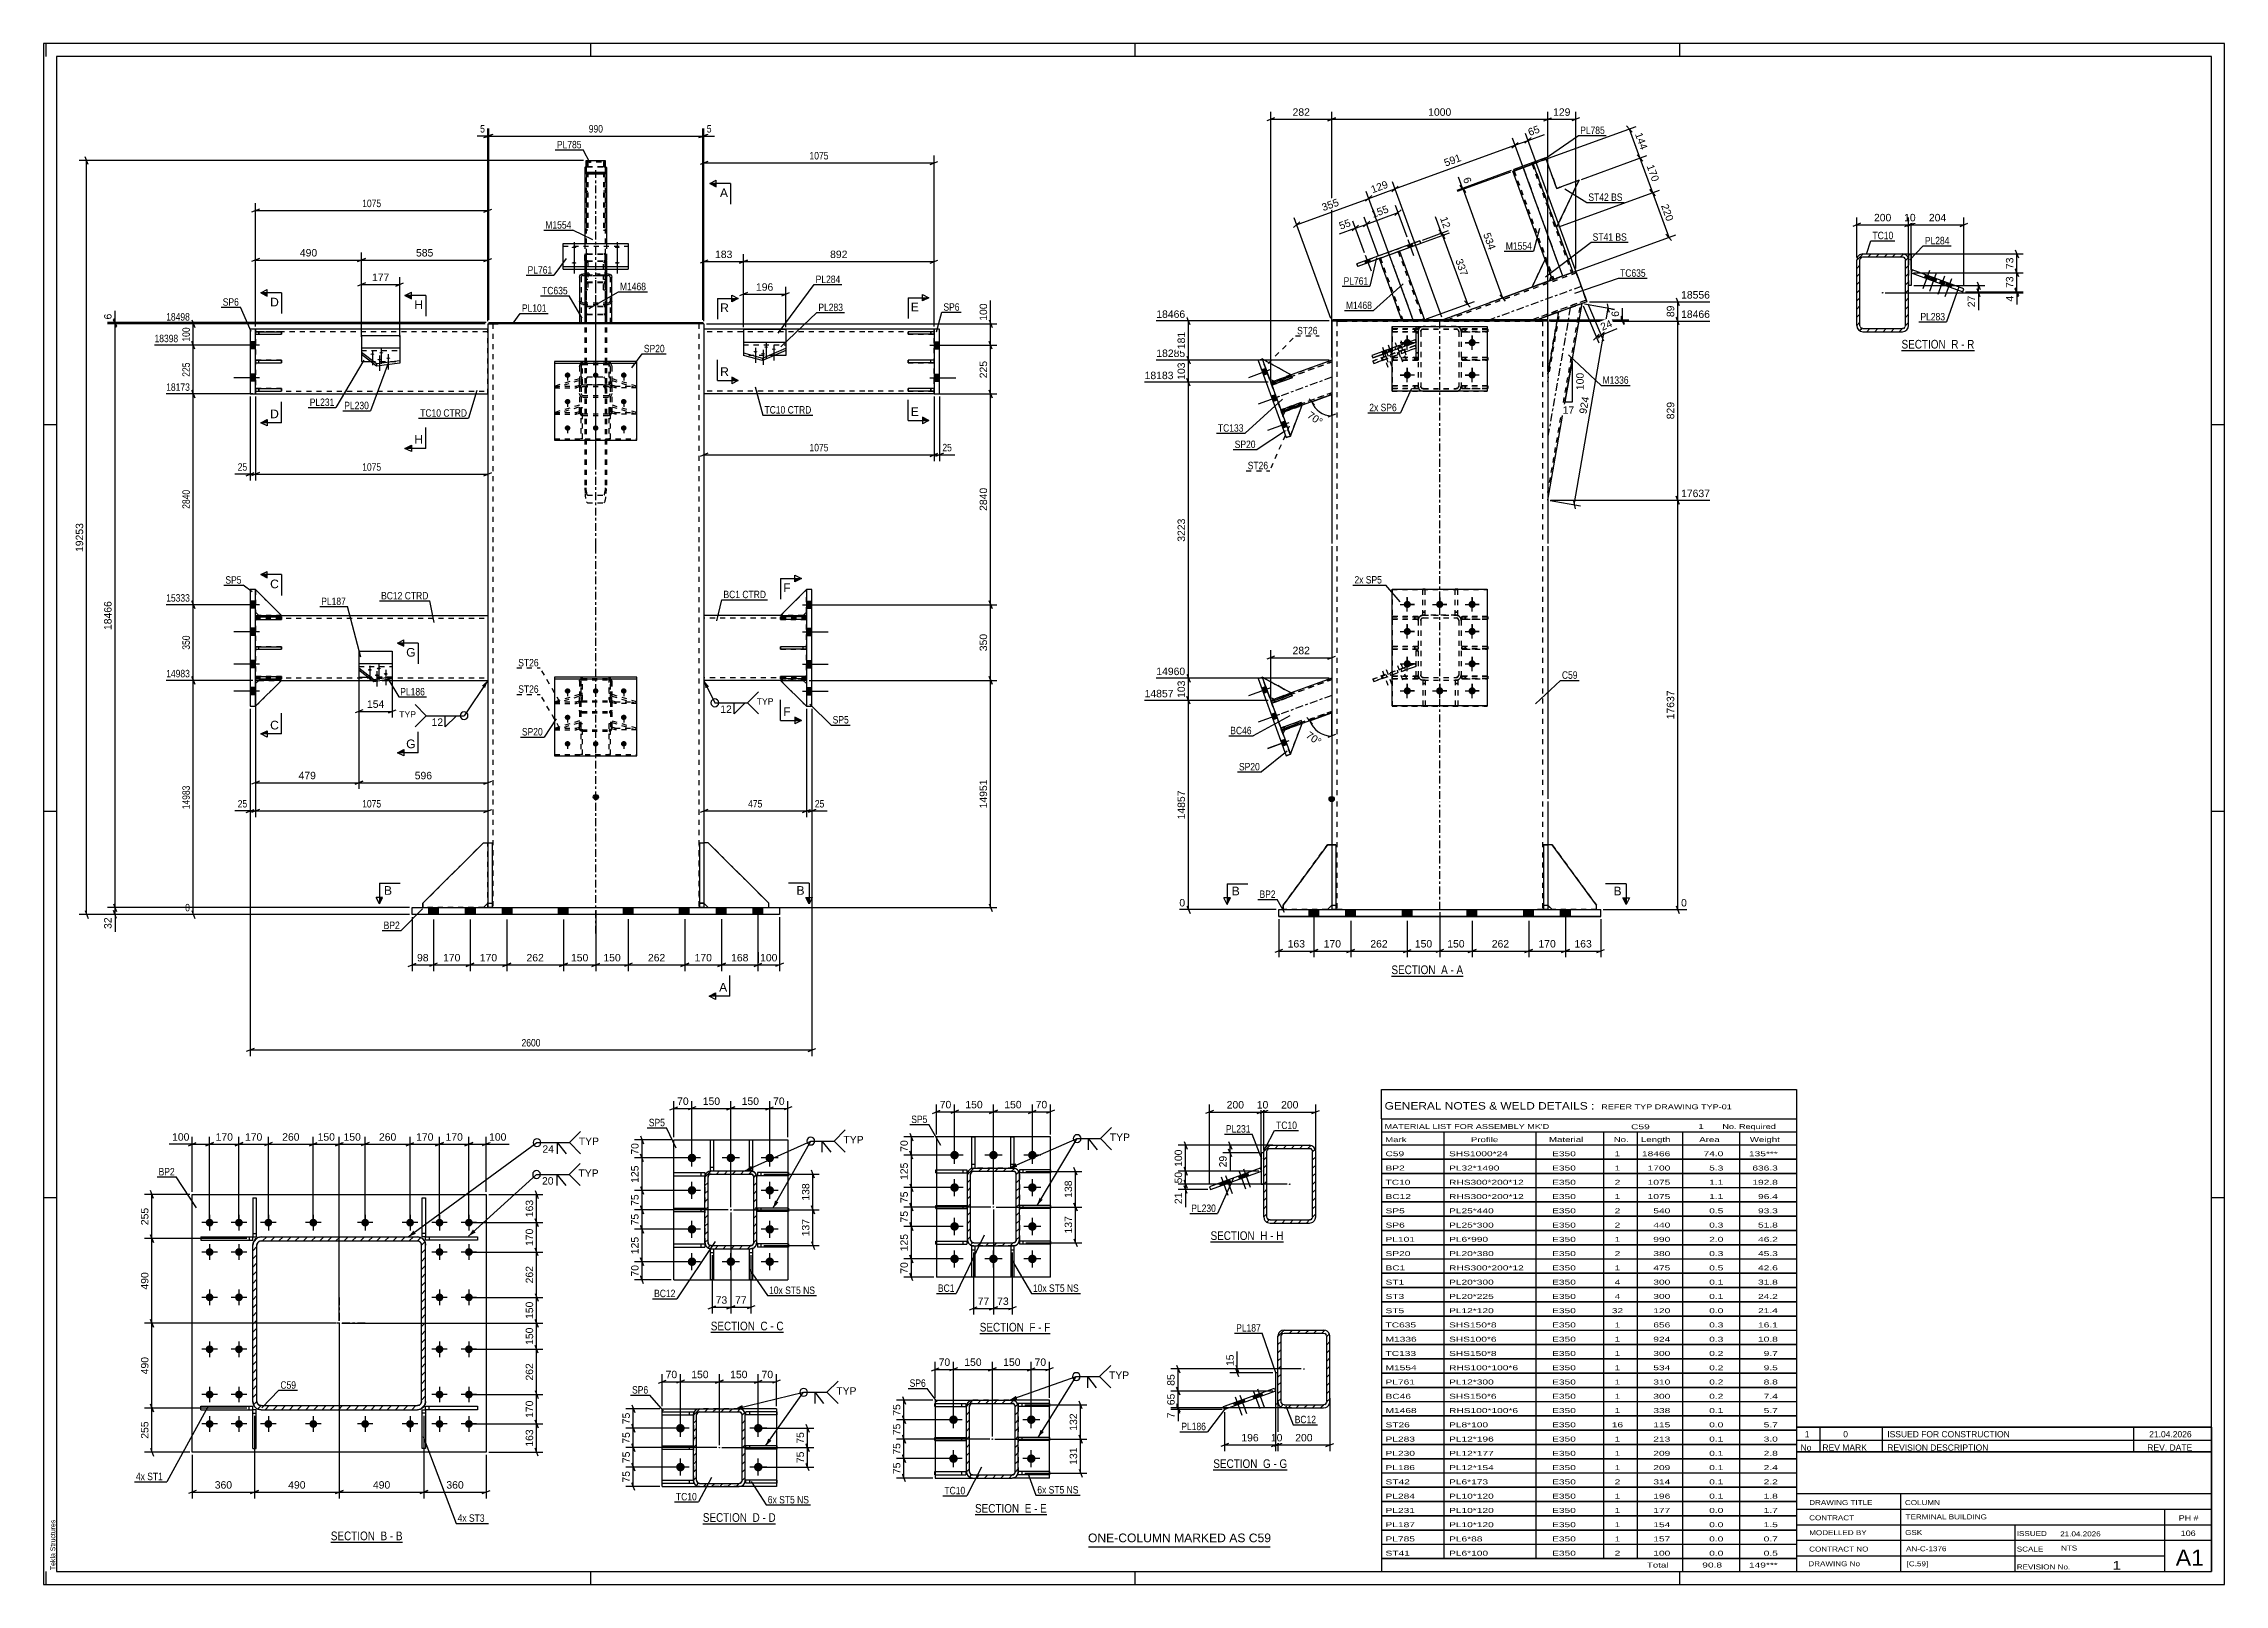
# Paper-space layout 'Layout1' of a CAD drawing. Header units: millimetres. Extents: x 0 to 841, y 0 to 594.
# The model-space entities are those that its viewports show. They can reach past a viewport. Long polylines and large blocks are cut down to what shows.
import ezdxf

# ---------------------------------------------------------------- set-up
doc = ezdxf.new("R2010")
doc.units = ezdxf.units.MM
doc.linetypes.add('DXK_LINE_DOT2', pattern=[3.9198, 1.9599, -1.9599])
doc.linetypes.add('DXK_LINE_DOT3', pattern=[5.9187, 2.979, -0.9799, 0.9799, -0.9799])
doc.layers.add('Viewport layer', color=7, linetype='Continuous', plot=False)
doc.styles.add('Arial', font='ARIAL.TTF', dxfattribs={"height": 0.2})
doc.styles.add('Arial Narrow', font='ARIALN.TTF', dxfattribs={"height": 0.2})

# ---------------------------------------------------------------- blocks, each defined once
blk = doc.blocks.new('Unknown-284856391-18 - 13706')
at = {"color": 6, "linetype": 'Continuous'}
blk.add_line((237.05, -128.32), (265.12, -128.32), dxfattribs=at)
at = {"color": 0, "linetype": 'Continuous'}
blk.add_wipeout([(255.16, -127.57), (255.16, -124.07), (237.05, -124.07), (237.05, -127.57)], dxfattribs=at)
blk.add_wipeout([(258.98, -127.57), (258.98, -124.07), (256.21, -124.07), (256.21, -127.57)], dxfattribs=at)
at = {"color": 7, "linetype": 'Continuous', "style": 'Arial Narrow'}
blk.add_text('SECTION ', height=3.34, dxfattribs=at).set_placement((237.05, -127.57))
at = {"color": 0, "linetype": 'Continuous'}
blk.add_wipeout([(261.3, -127.57), (261.3, -124.07), (260.03, -124.07), (260.03, -127.57)], dxfattribs=at)
blk.add_wipeout([(265.12, -127.57), (265.12, -124.07), (262.35, -124.07), (262.35, -127.57)], dxfattribs=at)
at = {"color": 7, "linetype": 'Continuous', "style": 'Arial Narrow'}
for s, p in [('H', (256.21, -127.57)), ('-', (260.03, -127.57)), ('H', (262.35, -127.57))]:
    blk.add_text(s, height=3.34, dxfattribs=at).set_placement(p)
blk = doc.blocks.new('Unknown-284856391-1134')
at = {"color": 5, "linetype": 'Continuous'}
for p, q in [((628.03, 333.65), (-212.97, 333.65)), ((-212.97, 333.65), (-212.97, -260.35)), ((-211.97, 328.65), (-211.97, 333.65)), ((623.03, 328.65), (-207.97, 328.65)), ((-207.97, 328.65), (-207.97, -255.35)), ((-1.97, 328.65), (-1.97, 333.65)), ((208.03, 328.65), (208.03, 333.65)), ((418.03, 328.65), (418.03, 333.65)), ((623.03, -255.35), (623.03, 328.65)), ((628.03, -260.35), (628.03, 333.65)), ((-207.97, 186.65), (-212.97, 186.65)), ((628.03, 186.65), (623.03, 186.65)), ((-207.97, 37.65), (-212.97, 37.65)), ((628.03, 37.65), (623.03, 37.65)), ((-207.97, -111.35), (-212.97, -111.35)), ((628.03, -111.35), (623.03, -111.35)), ((-212.97, -260.35), (628.03, -260.35)), ((-211.97, -260.35), (-211.97, -255.35)), ((-207.97, -255.35), (623.03, -255.35)), ((-1.97, -260.35), (-1.97, -255.35)), ((208.03, -260.35), (208.03, -255.35)), ((418.03, -260.35), (418.03, -255.35))]:
    blk.add_line(p, q, dxfattribs=at)
at = {"color": 174, "linetype": 'Continuous', "style": 'Arial'}
blk.add_text('Tekla Structures', height=1.9102, rotation=90, dxfattribs=at).set_placement((-208.47, -254.85))
blk = doc.blocks.new('Unknown-284856391-11 - 4263')
at = {"color": 6, "linetype": 'Continuous'}
blk.add_line((-102.21, -244.07), (-74.56, -244.07), dxfattribs=at)
at = {"color": 0, "linetype": 'Continuous'}
blk.add_wipeout([(-84.1, -243.32), (-84.1, -239.82), (-102.21, -239.82), (-102.21, -243.32)], dxfattribs=at)
blk.add_wipeout([(-80.49, -243.32), (-80.49, -239.82), (-83.05, -239.82), (-83.05, -243.32)], dxfattribs=at)
at = {"color": 7, "linetype": 'Continuous', "style": 'Arial Narrow'}
blk.add_text('SECTION ', height=3.34, dxfattribs=at).set_placement((-102.21, -243.32))
at = {"color": 0, "linetype": 'Continuous'}
blk.add_wipeout([(-78.17, -243.32), (-78.17, -239.82), (-79.44, -239.82), (-79.44, -243.32)], dxfattribs=at)
blk.add_wipeout([(-74.56, -243.32), (-74.56, -239.82), (-77.12, -239.82), (-77.12, -243.32)], dxfattribs=at)
at = {"color": 7, "linetype": 'Continuous', "style": 'Arial Narrow'}
for s, p in [('B', (-83.05, -243.32)), ('-', (-79.44, -243.32)), ('B', (-77.12, -243.32))]:
    blk.add_text(s, height=3.34, dxfattribs=at).set_placement(p)
blk = doc.blocks.new('Unknown-284856391-13 - 10592')
at = {"color": 6, "linetype": 'Continuous'}
blk.add_line((44.32, -163.16), (72.39, -163.16), dxfattribs=at)
at = {"color": 0, "linetype": 'Continuous'}
blk.add_wipeout([(62.43, -162.41), (62.43, -158.91), (44.32, -158.91), (44.32, -162.41)], dxfattribs=at)
blk.add_wipeout([(66.25, -162.41), (66.25, -158.91), (63.48, -158.91), (63.48, -162.41)], dxfattribs=at)
at = {"color": 7, "linetype": 'Continuous', "style": 'Arial Narrow'}
blk.add_text('SECTION ', height=3.34, dxfattribs=at).set_placement((44.32, -162.41))
at = {"color": 0, "linetype": 'Continuous'}
blk.add_wipeout([(68.58, -162.41), (68.58, -158.91), (67.3, -158.91), (67.3, -162.41)], dxfattribs=at)
blk.add_wipeout([(72.39, -162.41), (72.39, -158.91), (69.63, -158.91), (69.63, -162.41)], dxfattribs=at)
at = {"color": 7, "linetype": 'Continuous', "style": 'Arial Narrow'}
for s, p in [('C', (63.48, -162.41)), ('C', (69.63, -162.41)), ('-', (67.3, -162.41))]:
    blk.add_text(s, height=3.34, dxfattribs=at).set_placement(p)
blk = doc.blocks.new('Unknown-284856391-14 - 11760')
at = {"color": 6, "linetype": 'Continuous'}
blk.add_line((41.26, -236.99), (69.33, -236.99), dxfattribs=at)
at = {"color": 0, "linetype": 'Continuous'}
blk.add_wipeout([(59.37, -236.24), (59.37, -232.74), (41.26, -232.74), (41.26, -236.24)], dxfattribs=at)
blk.add_wipeout([(63.19, -236.24), (63.19, -232.74), (60.42, -232.74), (60.42, -236.24)], dxfattribs=at)
at = {"color": 7, "linetype": 'Continuous', "style": 'Arial Narrow'}
blk.add_text('SECTION ', height=3.34, dxfattribs=at).set_placement((41.26, -236.24))
at = {"color": 0, "linetype": 'Continuous'}
blk.add_wipeout([(65.52, -236.24), (65.52, -232.74), (64.24, -232.74), (64.24, -236.24)], dxfattribs=at)
blk.add_wipeout([(69.33, -236.24), (69.33, -232.74), (66.57, -232.74), (66.57, -236.24)], dxfattribs=at)
at = {"color": 7, "linetype": 'Continuous', "style": 'Arial Narrow'}
for s, p in [('D', (60.42, -236.24)), ('-', (64.24, -236.24)), ('D', (66.57, -236.24))]:
    blk.add_text(s, height=3.34, dxfattribs=at).set_placement(p)
blk = doc.blocks.new('Unknown-284856391-15 - 12352')
at = {"color": 6, "linetype": 'Continuous'}
blk.add_line((148.04, -163.62), (175.25, -163.62), dxfattribs=at)
at = {"color": 0, "linetype": 'Continuous'}
blk.add_wipeout([(166.14, -162.87), (166.14, -159.37), (148.04, -159.37), (148.04, -162.87)], dxfattribs=at)
blk.add_wipeout([(169.53, -162.87), (169.53, -159.37), (167.19, -159.37), (167.19, -162.87)], dxfattribs=at)
at = {"color": 7, "linetype": 'Continuous', "style": 'Arial Narrow'}
blk.add_text('SECTION ', height=3.34, dxfattribs=at).set_placement((148.04, -162.87))
at = {"color": 0, "linetype": 'Continuous'}
blk.add_wipeout([(171.86, -162.87), (171.86, -159.37), (170.58, -159.37), (170.58, -162.87)], dxfattribs=at)
blk.add_wipeout([(175.25, -162.87), (175.25, -159.37), (172.91, -159.37), (172.91, -162.87)], dxfattribs=at)
at = {"color": 7, "linetype": 'Continuous', "style": 'Arial Narrow'}
for s, p in [('F', (167.19, -162.87)), ('F', (172.91, -162.87)), ('-', (170.58, -162.87))]:
    blk.add_text(s, height=3.34, dxfattribs=at).set_placement(p)
blk = doc.blocks.new('Unknown-284856391-16 - 12877')
at = {"color": 6, "linetype": 'Continuous'}
blk.add_line((146.22, -233.47), (173.87, -233.47), dxfattribs=at)
at = {"color": 0, "linetype": 'Continuous'}
blk.add_wipeout([(164.33, -232.72), (164.33, -229.22), (146.22, -229.22), (146.22, -232.72)], dxfattribs=at)
blk.add_wipeout([(167.94, -232.72), (167.94, -229.22), (165.38, -229.22), (165.38, -232.72)], dxfattribs=at)
at = {"color": 7, "linetype": 'Continuous', "style": 'Arial Narrow'}
blk.add_text('SECTION ', height=3.34, dxfattribs=at).set_placement((146.22, -232.72))
at = {"color": 0, "linetype": 'Continuous'}
blk.add_wipeout([(170.26, -232.72), (170.26, -229.22), (168.99, -229.22), (168.99, -232.72)], dxfattribs=at)
blk.add_wipeout([(173.87, -232.72), (173.87, -229.22), (171.31, -229.22), (171.31, -232.72)], dxfattribs=at)
at = {"color": 7, "linetype": 'Continuous', "style": 'Arial Narrow'}
for s, p in [('E', (165.38, -232.72)), ('-', (168.99, -232.72)), ('E', (171.31, -232.72))]:
    blk.add_text(s, height=3.34, dxfattribs=at).set_placement(p)
blk = doc.blocks.new('Unknown-284856391-17 - 1775')
at = {"color": 6, "linetype": 'Continuous'}
blk.add_line((306.8, -25.82), (334.45, -25.82), dxfattribs=at)
at = {"color": 0, "linetype": 'Continuous'}
blk.add_wipeout([(324.91, -25.07), (324.91, -21.57), (306.8, -21.57), (306.8, -25.07)], dxfattribs=at)
blk.add_wipeout([(328.52, -25.07), (328.52, -21.57), (325.96, -21.57), (325.96, -25.07)], dxfattribs=at)
at = {"color": 7, "linetype": 'Continuous', "style": 'Arial Narrow'}
blk.add_text('SECTION ', height=3.34, dxfattribs=at).set_placement((306.8, -25.07))
at = {"color": 0, "linetype": 'Continuous'}
blk.add_wipeout([(330.84, -25.07), (330.84, -21.57), (329.57, -21.57), (329.57, -25.07)], dxfattribs=at)
blk.add_wipeout([(334.45, -25.07), (334.45, -21.57), (331.89, -21.57), (331.89, -25.07)], dxfattribs=at)
at = {"color": 7, "linetype": 'Continuous', "style": 'Arial Narrow'}
for s, p in [('A', (325.96, -25.07)), ('-', (329.57, -25.07)), ('A', (331.89, -25.07))]:
    blk.add_text(s, height=3.34, dxfattribs=at).set_placement(p)
blk = doc.blocks.new('Unknown-284856391-19 - 14101')
at = {"color": 6, "linetype": 'Continuous'}
blk.add_line((238.12, -216.23), (266.62, -216.23), dxfattribs=at)
at = {"color": 0, "linetype": 'Continuous'}
blk.add_wipeout([(256.23, -215.48), (256.23, -211.98), (238.12, -211.98), (238.12, -215.48)], dxfattribs=at)
blk.add_wipeout([(260.26, -215.48), (260.26, -211.98), (257.28, -211.98), (257.28, -215.48)], dxfattribs=at)
at = {"color": 7, "linetype": 'Continuous', "style": 'Arial Narrow'}
blk.add_text('SECTION ', height=3.34, dxfattribs=at).set_placement((238.12, -215.48))
at = {"color": 0, "linetype": 'Continuous'}
blk.add_wipeout([(262.59, -215.48), (262.59, -211.98), (261.31, -211.98), (261.31, -215.48)], dxfattribs=at)
blk.add_wipeout([(266.62, -215.48), (266.62, -211.98), (263.64, -211.98), (263.64, -215.48)], dxfattribs=at)
at = {"color": 7, "linetype": 'Continuous', "style": 'Arial Narrow'}
for s, p in [('G', (257.28, -215.48)), ('-', (261.31, -215.48)), ('G', (263.64, -215.48))]:
    blk.add_text(s, height=3.34, dxfattribs=at).set_placement(p)
blk = doc.blocks.new('Unknown-284856391-20 - 14245')
at = {"color": 6, "linetype": 'Continuous'}
blk.add_line((503.53, 215.34), (531.6, 215.34), dxfattribs=at)
at = {"color": 0, "linetype": 'Continuous'}
blk.add_wipeout([(521.64, 216.09), (521.64, 219.59), (503.53, 219.59), (503.53, 216.09)], dxfattribs=at)
blk.add_wipeout([(525.46, 216.09), (525.46, 219.59), (522.69, 219.59), (522.69, 216.09)], dxfattribs=at)
at = {"color": 7, "linetype": 'Continuous', "style": 'Arial Narrow'}
blk.add_text('SECTION ', height=3.34, dxfattribs=at).set_placement((503.53, 216.09))
at = {"color": 0, "linetype": 'Continuous'}
blk.add_wipeout([(527.78, 216.09), (527.78, 219.59), (526.51, 219.59), (526.51, 216.09)], dxfattribs=at)
blk.add_wipeout([(531.6, 216.09), (531.6, 219.59), (528.83, 219.59), (528.83, 216.09)], dxfattribs=at)
at = {"color": 7, "linetype": 'Continuous', "style": 'Arial Narrow'}
for s, p in [('R', (522.69, 216.09)), ('R', (528.83, 216.09)), ('-', (526.51, 216.09))]:
    blk.add_text(s, height=3.34, dxfattribs=at).set_placement(p)
blk = doc.blocks.new('Part-284856391-13723 - 13706')
at = {"linetype": 'Continuous'}
h = blk.add_hatch(dxfattribs=at)
h.set_pattern_fill('', scale=0.7, style=0, pattern_type=0)
h.set_pattern_definition([(45, (257.5895, -118.672), (-1.57154, 1.57154), [])])
h.paths.add_polyline_path([(257.59, -93.47), (257.59, -118.67), (257.77, -119.59), (258.29, -120.37), (259.07, -120.89), (259.99, -121.07), (275.19, -121.07), (276.11, -120.89), (276.89, -120.37), (277.41, -119.59), (277.59, -118.67), (277.59, -93.47), (277.41, -92.55), (276.89, -91.77), (276.11, -91.25), (275.19, -91.07), (259.99, -91.07), (259.07, -91.25), (258.29, -91.77), (257.77, -92.55)])
h.paths.add_polyline_path([(259.14, -92.62), (259.53, -92.36), (259.99, -92.27), (275.19, -92.27), (275.65, -92.36), (276.04, -92.62), (276.3, -93.01), (276.39, -93.47), (276.39, -118.67), (276.3, -119.13), (276.04, -119.52), (275.65, -119.78), (275.19, -119.87), (259.99, -119.87), (259.53, -119.78), (259.14, -119.52), (258.88, -119.13), (258.79, -118.67), (258.79, -93.47), (258.88, -93.01)])
blk.add_hatch(color=246, dxfattribs=at).paths.add_polyline_path([(267.59, -106.17, -1), (267.59, -105.97, -1)])
at = {"color": 2, "linetype": 'Continuous'}
for p, q in [((259.99, -91.07), (259.07, -91.25)), ((259.53, -92.36), (259.99, -92.27)), ((259.99, -91.07), (275.19, -91.07)), ((259.99, -92.27), (275.19, -92.27)), ((276.11, -91.25), (275.19, -91.07)), ((275.19, -92.27), (275.65, -92.36)), ((257.77, -92.55), (257.59, -93.47)), ((257.59, -118.67), (257.59, -93.47)), ((258.79, -93.47), (258.88, -93.01)), ((258.79, -118.67), (258.79, -93.47)), ((276.3, -93.01), (276.39, -93.47)), ((276.39, -118.67), (276.39, -93.47)), ((277.59, -93.47), (277.41, -92.55)), ((277.59, -118.67), (277.59, -93.47)), ((257.59, -118.67), (257.77, -119.59)), ((258.88, -119.13), (258.79, -118.67)), ((259.07, -120.89), (259.99, -121.07)), ((259.99, -119.87), (259.53, -119.78)), ((259.99, -119.87), (275.19, -119.87)), ((259.99, -121.07), (275.19, -121.07)), ((275.65, -119.78), (275.19, -119.87)), ((275.19, -121.07), (276.11, -120.89)), ((276.39, -118.67), (276.3, -119.13)), ((277.41, -119.59), (277.59, -118.67))]:
    blk.add_line(p, q, dxfattribs=at)
at = {"color": 7, "linetype": 'DXK_LINE_DOT3'}
blk.add_line((267.59, -106.07), (267.59, -106.07), dxfattribs=at)
at = {"color": 246, "linetype": 'DXK_LINE_DOT2'}
blk.add_line((267.59, -106.07), (267.59, -106.07), dxfattribs=at)
at = {"color": 246, "linetype": 'Continuous'}
blk.add_circle((267.59, -106.07), 0.1, dxfattribs=at)
at = {"color": 2, "linetype": 'Continuous'}
for centre, radius, start, end in [((259.99, -93.47), 2.4, 112.5, 157.5), ((259.99, -93.47), 1.2, 112.5, 157.5), ((275.19, -93.47), 1.2, 22.5, 67.5), ((275.19, -93.47), 2.4, 22.5, 67.5), ((259.99, -118.67), 2.4, 202.5, 247.5), ((259.99, -118.67), 1.2, 202.5, 247.5), ((275.19, -118.67), 1.2, 292.5, 337.5), ((275.19, -118.67), 2.4, 292.5, 337.5)]:
    blk.add_arc(centre, radius, start, end, dxfattribs=at)
blk = doc.blocks.new('Part-284856391-13761 - 13706')
at = {"color": 2, "linetype": 'Continuous'}
for p, q in [((257.59, -94.01), (256.59, -94.01)), ((256.59, -94.01), (256.59, -106.01)), ((256.59, -106.01), (257.59, -106.01))]:
    blk.add_line(p, q, dxfattribs=at)
at = {"color": 7, "linetype": 'DXK_LINE_DOT2'}
blk.add_line((257.59, -106.01), (257.59, -94.01), dxfattribs=at)
blk = doc.blocks.new('Part-284856391-13778 - 13706')
at = {"color": 2, "linetype": 'Continuous'}
for p, q in [((256.23, -99.92), (236.63, -107.05)), ((256.23, -99.92), (256.64, -101.05)), ((236.63, -107.05), (237.04, -108.18)), ((237.04, -108.18), (256.64, -101.05)), ((240.47, -105.66), (240.88, -106.78))]:
    blk.add_line(p, q, dxfattribs=at)
at = {"color": 7, "linetype": 'DXK_LINE_DOT2'}
blk.add_line((251.64, -102.87), (251.23, -101.74), dxfattribs=at)
blk = doc.blocks.new('Bolt-284856391-13806 - 13706')
at = {"linetype": 'Continuous'}
for points in [[(241.39, -106.6), (243.09, -105.98), (242.67, -104.85), (240.98, -105.47)], [(243.11, -105.97), (244.8, -105.36), (244.39, -104.23), (242.7, -104.85)], [(248.27, -104.1), (249.96, -103.48), (249.55, -102.35), (247.86, -102.97)], [(249.98, -103.47), (251.67, -102.86), (251.26, -101.73), (249.57, -102.34)]]:
    blk.add_hatch(color=1, dxfattribs=at).paths.add_polyline_path(points)
at = {"color": 1, "linetype": 'Continuous'}
for p, q in [((248.02, -100.78), (250.58, -107.83)), ((249.73, -100.16), (252.3, -107.2)), ((240.98, -105.47), (241.39, -106.6)), ((241.15, -103.28), (243.71, -110.33)), ((242.67, -104.85), (243.09, -105.98)), ((242.7, -104.85), (243.11, -105.97)), ((242.86, -102.66), (245.42, -109.71)), ((244.39, -104.23), (244.8, -105.36)), ((247.86, -102.97), (248.27, -104.1)), ((249.55, -102.35), (249.96, -103.48)), ((249.57, -102.34), (249.98, -103.47)), ((251.26, -101.73), (251.67, -102.86))]:
    blk.add_line(p, q, dxfattribs=at)
blk = doc.blocks.new('Bolt-284856391-4369 - 4263')
at = {"linetype": 'Continuous'}
for points in [[(-147.47, -120.9, -1), (-150.47, -120.9, -1)], [(-136.14, -120.9, -1), (-139.14, -120.9, -1)], [(-124.8, -120.9, -1), (-127.8, -120.9, -1)], [(-107.47, -120.9, -1), (-110.47, -120.9, -1)], [(-87.47, -120.9, -1), (-90.47, -120.9, -1)], [(-70.14, -120.9, -1), (-73.14, -120.9, -1)], [(-58.8, -120.9, -1), (-61.8, -120.9, -1)], [(-47.47, -120.9, -1), (-50.47, -120.9, -1)], [(-147.47, -132.23, -1), (-150.47, -132.23, -1)], [(-136.14, -132.23, -1), (-139.14, -132.23, -1)], [(-58.8, -132.23, -1), (-61.8, -132.23, -1)], [(-47.47, -132.23, -1), (-50.47, -132.23, -1)], [(-147.47, -149.7, -1), (-150.47, -149.7, -1)], [(-136.14, -149.7, -1), (-139.14, -149.7, -1)], [(-58.8, -149.7, -1), (-61.8, -149.7, -1)], [(-47.47, -149.7, -1), (-50.47, -149.7, -1)], [(-147.47, -169.7, -1), (-150.47, -169.7, -1)], [(-136.14, -169.7, -1), (-139.14, -169.7, -1)], [(-58.8, -169.7, -1), (-61.8, -169.7, -1)], [(-47.47, -169.7, -1), (-50.47, -169.7, -1)], [(-147.47, -187.16, -1), (-150.47, -187.16, -1)], [(-136.14, -187.16, -1), (-139.14, -187.16, -1)], [(-58.8, -187.16, -1), (-61.8, -187.16, -1)], [(-47.47, -187.16, -1), (-50.47, -187.16, -1)], [(-147.47, -198.5, -1), (-150.47, -198.5, -1)], [(-136.14, -198.5, -1), (-139.14, -198.5, -1)], [(-124.8, -198.5, -1), (-127.8, -198.5, -1)], [(-107.47, -198.5, -1), (-110.47, -198.5, -1)], [(-87.47, -198.5, -1), (-90.47, -198.5, -1)], [(-70.14, -198.5, -1), (-73.14, -198.5, -1)], [(-58.8, -198.5, -1), (-61.8, -198.5, -1)], [(-47.47, -198.5, -1), (-50.47, -198.5, -1)]]:
    blk.add_hatch(color=1, dxfattribs=at).paths.add_polyline_path(points)
at = {"color": 1, "linetype": 'Continuous'}
for p, q in [((-145.97, -120.9), (-151.97, -120.9)), ((-148.97, -117.9), (-148.97, -123.9)), ((-134.64, -120.9), (-140.64, -120.9)), ((-137.64, -117.9), (-137.64, -123.9)), ((-123.3, -120.9), (-129.3, -120.9)), ((-126.3, -117.9), (-126.3, -123.9)), ((-105.97, -120.9), (-111.97, -120.9)), ((-108.97, -117.9), (-108.97, -123.9)), ((-85.97, -120.9), (-91.97, -120.9)), ((-88.97, -117.9), (-88.97, -123.9)), ((-68.64, -120.9), (-74.64, -120.9)), ((-71.64, -117.9), (-71.64, -123.9)), ((-57.3, -120.9), (-63.3, -120.9)), ((-60.3, -117.9), (-60.3, -123.9)), ((-45.97, -120.9), (-51.97, -120.9)), ((-48.97, -117.9), (-48.97, -123.9)), ((-145.97, -132.23), (-151.97, -132.23)), ((-148.97, -129.23), (-148.97, -135.23)), ((-134.64, -132.23), (-140.64, -132.23)), ((-137.64, -129.23), (-137.64, -135.23)), ((-57.3, -132.23), (-63.3, -132.23)), ((-60.3, -129.23), (-60.3, -135.23)), ((-45.97, -132.23), (-51.97, -132.23)), ((-48.97, -129.23), (-48.97, -135.23)), ((-145.97, -149.7), (-151.97, -149.7)), ((-148.97, -146.7), (-148.97, -152.7)), ((-134.64, -149.7), (-140.64, -149.7)), ((-137.64, -146.7), (-137.64, -152.7)), ((-57.3, -149.7), (-63.3, -149.7)), ((-60.3, -146.7), (-60.3, -152.7)), ((-45.97, -149.7), (-51.97, -149.7)), ((-48.97, -146.7), (-48.97, -152.7)), ((-148.97, -166.7), (-148.97, -172.7)), ((-137.64, -166.7), (-137.64, -172.7)), ((-60.3, -166.7), (-60.3, -172.7)), ((-48.97, -166.7), (-48.97, -172.7)), ((-145.97, -169.7), (-151.97, -169.7)), ((-134.64, -169.7), (-140.64, -169.7)), ((-57.3, -169.7), (-63.3, -169.7)), ((-45.97, -169.7), (-51.97, -169.7)), ((-148.97, -184.16), (-148.97, -190.16)), ((-137.64, -184.16), (-137.64, -190.16)), ((-60.3, -184.16), (-60.3, -190.16)), ((-48.97, -184.16), (-48.97, -190.16)), ((-145.97, -187.16), (-151.97, -187.16)), ((-134.64, -187.16), (-140.64, -187.16)), ((-57.3, -187.16), (-63.3, -187.16)), ((-45.97, -187.16), (-51.97, -187.16)), ((-145.97, -198.5), (-151.97, -198.5)), ((-148.97, -195.5), (-148.97, -201.5)), ((-134.64, -198.5), (-140.64, -198.5)), ((-137.64, -195.5), (-137.64, -201.5)), ((-123.3, -198.5), (-129.3, -198.5)), ((-126.3, -195.5), (-126.3, -201.5)), ((-105.97, -198.5), (-111.97, -198.5)), ((-108.97, -195.5), (-108.97, -201.5)), ((-85.97, -198.5), (-91.97, -198.5)), ((-88.97, -195.5), (-88.97, -201.5)), ((-68.64, -198.5), (-74.64, -198.5)), ((-71.64, -195.5), (-71.64, -201.5)), ((-57.3, -198.5), (-63.3, -198.5)), ((-60.3, -195.5), (-60.3, -201.5)), ((-45.97, -198.5), (-51.97, -198.5)), ((-48.97, -195.5), (-48.97, -201.5))]:
    blk.add_line(p, q, dxfattribs=at)
blk = doc.blocks.new('Part-284856391-4318 - 4263')
at = {"color": 2, "linetype": 'Continuous'}
for p, q in [((-152.3, -191.7), (-132.3, -191.7)), ((-152.3, -193.03), (-152.3, -191.7)), ((-152.3, -193.03), (-132.3, -193.03)), ((-133.64, -193.03), (-133.64, -191.7)), ((-132.3, -193.03), (-132.3, -191.7))]:
    blk.add_line(p, q, dxfattribs=at)
blk = doc.blocks.new('Part-284856391-4286 - 4263')
at = {"color": 2, "linetype": 'Continuous'}
for p, q in [((-155.64, -110.03), (-42.3, -110.03)), ((-155.64, -209.36), (-155.64, -110.03)), ((-42.3, -110.03), (-42.3, -209.36)), ((-42.3, -209.36), (-155.64, -209.36))]:
    blk.add_line(p, q, dxfattribs=at)
blk = doc.blocks.new('Part-284856391-4328 - 4263')
at = {"color": 2, "linetype": 'Continuous'}
for p, q in [((-152.3, -126.36), (-132.3, -126.36)), ((-152.3, -126.36), (-152.3, -127.7)), ((-152.3, -127.7), (-132.3, -127.7)), ((-133.64, -126.36), (-133.64, -127.7)), ((-132.3, -127.7), (-132.3, -126.36))]:
    blk.add_line(p, q, dxfattribs=at)
blk = doc.blocks.new('Part-284856391-4333 - 4263')
at = {"color": 2, "linetype": 'Continuous'}
for p, q in [((-65.64, -193.03), (-65.64, -191.7)), ((-65.64, -191.7), (-45.64, -191.7)), ((-45.64, -193.03), (-65.64, -193.03)), ((-64.3, -193.03), (-64.3, -191.7)), ((-45.64, -191.7), (-45.64, -193.03))]:
    blk.add_line(p, q, dxfattribs=at)
blk = doc.blocks.new('Part-284856391-4343 - 4263')
at = {"color": 2, "linetype": 'Continuous'}
for p, q in [((-65.64, -127.7), (-65.64, -126.36)), ((-65.64, -126.36), (-45.64, -126.36)), ((-45.64, -127.7), (-65.64, -127.7)), ((-64.3, -126.36), (-64.3, -127.7)), ((-45.64, -126.36), (-45.64, -127.7))]:
    blk.add_line(p, q, dxfattribs=at)
blk = doc.blocks.new('Part-284856391-4380 - 4263')
at = {"linetype": 'Continuous'}
h = blk.add_hatch(dxfattribs=at)
h.set_pattern_fill('', scale=0.7, style=0, pattern_type=0)
h.set_pattern_definition([(45, (-67.6127, -192.7872), (-1.571545, 1.571545), [])])
h.paths.add_polyline_path([(-68.84, -193.03), (-67.61, -192.79), (-66.57, -192.09), (-65.88, -191.06), (-65.64, -189.83), (-65.64, -129.56), (-65.88, -128.34), (-66.57, -127.3), (-67.61, -126.61), (-68.84, -126.36), (-129.1, -126.36), (-130.33, -126.61), (-131.37, -127.3), (-132.06, -128.34), (-132.3, -129.56), (-132.3, -189.83), (-132.06, -191.06), (-131.37, -192.09), (-130.33, -192.79), (-129.1, -193.03)])
h.paths.add_polyline_path([(-129.72, -191.31), (-130.24, -190.96), (-130.58, -190.44), (-130.7, -189.83), (-130.7, -129.56), (-130.58, -128.95), (-130.24, -128.43), (-129.72, -128.09), (-129.1, -127.96), (-68.84, -127.96), (-68.23, -128.09), (-67.71, -128.43), (-67.36, -128.95), (-67.24, -129.56), (-67.24, -189.83), (-67.36, -190.44), (-67.71, -190.96), (-68.23, -191.31), (-68.84, -191.43), (-129.1, -191.43)])
at = {"color": 7, "linetype": 'DXK_LINE_DOT2'}
for p, q in [((-132.3, -129.56), (-132.06, -128.34)), ((-132.3, -189.83), (-132.3, -129.56)), ((-130.58, -128.95), (-130.7, -129.56)), ((-130.7, -189.83), (-130.7, -129.56)), ((-130.33, -126.61), (-129.1, -126.36)), ((-129.1, -127.96), (-129.72, -128.09)), ((-129.1, -126.36), (-68.84, -126.36)), ((-129.1, -127.96), (-68.84, -127.96)), ((-68.84, -126.36), (-67.61, -126.61)), ((-68.23, -128.09), (-68.84, -127.96)), ((-67.24, -129.56), (-67.36, -128.95)), ((-67.24, -189.83), (-67.24, -129.56)), ((-65.88, -128.34), (-65.64, -129.56)), ((-65.64, -189.83), (-65.64, -129.56)), ((-132.06, -191.06), (-132.3, -189.83)), ((-130.7, -189.83), (-130.58, -190.44)), ((-129.1, -193.03), (-130.33, -192.79)), ((-129.72, -191.31), (-129.1, -191.43)), ((-129.1, -191.43), (-68.84, -191.43)), ((-129.1, -193.03), (-68.84, -193.03)), ((-68.84, -191.43), (-68.23, -191.31)), ((-67.61, -192.79), (-68.84, -193.03)), ((-67.36, -190.44), (-67.24, -189.83)), ((-65.64, -189.83), (-65.88, -191.06))]:
    blk.add_line(p, q, dxfattribs=at)
at = {"color": 2, "linetype": 'Continuous'}
for p, q in [((-132.06, -128.34), (-132.3, -129.56)), ((-132.3, -189.83), (-132.3, -129.56)), ((-130.7, -129.56), (-130.58, -128.95)), ((-130.7, -189.83), (-130.7, -129.56)), ((-129.1, -126.36), (-130.33, -126.61)), ((-129.72, -128.09), (-129.1, -127.96)), ((-129.1, -126.36), (-68.84, -126.36)), ((-129.1, -127.96), (-68.84, -127.96)), ((-67.61, -126.61), (-68.84, -126.36)), ((-68.84, -127.96), (-68.23, -128.09)), ((-67.36, -128.95), (-67.24, -129.56)), ((-67.24, -189.83), (-67.24, -129.56)), ((-65.64, -129.56), (-65.88, -128.34)), ((-65.64, -189.83), (-65.64, -129.56)), ((-132.3, -189.83), (-132.06, -191.06)), ((-130.58, -190.44), (-130.7, -189.83)), ((-130.33, -192.79), (-129.1, -193.03)), ((-129.1, -191.43), (-129.72, -191.31)), ((-129.1, -191.43), (-68.84, -191.43)), ((-129.1, -193.03), (-68.84, -193.03)), ((-68.23, -191.31), (-68.84, -191.43)), ((-68.84, -193.03), (-67.61, -192.79)), ((-67.24, -189.83), (-67.36, -190.44)), ((-65.88, -191.06), (-65.64, -189.83))]:
    blk.add_line(p, q, dxfattribs=at)
at = {"color": 7, "linetype": 'DXK_LINE_DOT3'}
for p, q in [((-98.97, -149.7), (-98.97, -169.7)), ((-88.97, -159.7), (-108.97, -159.7))]:
    blk.add_line(p, q, dxfattribs=at)
at = {"color": 7, "linetype": 'DXK_LINE_DOT2'}
for centre, radius, start, end in [((-129.1, -129.56), 3.2, 112.5, 157.5), ((-129.1, -129.56), 1.6, 112.5, 157.5), ((-68.84, -129.56), 1.6, 22.5, 67.5), ((-68.84, -129.56), 3.2, 22.5, 67.5), ((-129.1, -189.83), 3.2, 202.5, 247.5), ((-129.1, -189.83), 1.6, 202.5, 247.5), ((-68.84, -189.83), 1.6, 292.5, 337.5), ((-68.84, -189.83), 3.2, 292.5, 337.5)]:
    blk.add_arc(centre, radius, start, end, dxfattribs=at)
at = {"color": 2, "linetype": 'Continuous'}
for centre, radius, start, end in [((-129.1, -129.56), 3.2, 112.5, 157.5), ((-129.1, -129.56), 1.6, 112.5, 157.5), ((-68.84, -129.56), 1.6, 22.5, 67.5), ((-68.84, -129.56), 3.2, 22.5, 67.5), ((-129.1, -189.83), 3.2, 202.5, 247.5), ((-129.1, -189.83), 1.6, 202.5, 247.5), ((-68.84, -189.83), 1.6, 292.5, 337.5), ((-68.84, -189.83), 3.2, 292.5, 337.5)]:
    blk.add_arc(centre, radius, start, end, dxfattribs=at)
blk = doc.blocks.new('Part-284856391-4385 - 4263')
at = {"color": 2, "linetype": 'Continuous'}
for p, q in [((-132.3, -208.03), (-132.3, -193.03)), ((-130.97, -193.03), (-132.3, -193.03)), ((-130.97, -208.03), (-130.97, -193.03)), ((-132.3, -194.36), (-130.97, -194.36)), ((-132.3, -208.03), (-130.97, -208.03))]:
    blk.add_line(p, q, dxfattribs=at)
blk = doc.blocks.new('Part-284856391-4386 - 4263')
at = {"color": 2, "linetype": 'Continuous'}
for p, q in [((-66.97, -208.03), (-66.97, -193.03)), ((-66.97, -193.03), (-65.64, -193.03)), ((-65.64, -193.03), (-65.64, -208.03)), ((-65.64, -194.36), (-66.97, -194.36)), ((-65.64, -208.03), (-66.97, -208.03))]:
    blk.add_line(p, q, dxfattribs=at)
blk = doc.blocks.new('Part-284856391-4387 - 4263')
at = {"color": 2, "linetype": 'Continuous'}
for p, q in [((-132.3, -111.36), (-130.97, -111.36)), ((-132.3, -111.36), (-132.3, -126.36)), ((-130.97, -111.36), (-130.97, -126.36)), ((-132.3, -125.03), (-130.97, -125.03)), ((-132.3, -126.36), (-130.97, -126.36))]:
    blk.add_line(p, q, dxfattribs=at)
blk = doc.blocks.new('Part-284856391-4388 - 4263')
at = {"color": 2, "linetype": 'Continuous'}
for p, q in [((-66.97, -126.36), (-66.97, -111.36)), ((-66.97, -111.36), (-65.64, -111.36)), ((-65.64, -111.36), (-65.64, -126.36)), ((-65.64, -125.03), (-66.97, -125.03)), ((-65.64, -126.36), (-66.97, -126.36))]:
    blk.add_line(p, q, dxfattribs=at)
blk = doc.blocks.new('Part-284856391-2574 - 2558')
at = {"color": 2, "linetype": 'Continuous'}
for p, q in [((130.43, 223.6), (130.43, 198.6)), ((132.52, 223.6), (130.43, 223.6)), ((132.52, 198.6), (132.52, 223.6)), ((130.43, 198.6), (132.52, 198.6))]:
    blk.add_line(p, q, dxfattribs=at)
blk = doc.blocks.new('Bolt-284856391-2752 - 2558')
at = {"linetype": 'Continuous'}
for points in [[(-133.33, 218.72), (-133.33, 215.97), (-131.25, 215.97), (-131.25, 218.72)], [(-133.33, 218.72), (-133.33, 215.97), (-131.25, 215.97), (-131.25, 218.72)], [(-133.33, 206.22), (-133.33, 203.47), (-131.25, 203.47), (-131.25, 206.22)], [(-133.33, 206.22), (-133.33, 203.47), (-131.25, 203.47), (-131.25, 206.22)]]:
    blk.add_hatch(color=1, dxfattribs=at).paths.add_polyline_path(points)
at = {"color": 1, "linetype": 'Continuous'}
for p, q in [((-131.25, 218.72), (-133.33, 218.72)), ((-131.25, 218.72), (-133.33, 218.72)), ((-129.67, 217.35), (-139.58, 217.35)), ((-129.67, 217.35), (-139.58, 217.35)), ((-131.25, 215.97), (-133.33, 215.97)), ((-131.25, 215.97), (-133.33, 215.97)), ((-129.67, 204.85), (-139.58, 204.85)), ((-129.67, 204.85), (-139.58, 204.85)), ((-131.25, 206.22), (-133.33, 206.22)), ((-131.25, 206.22), (-133.33, 206.22)), ((-131.25, 203.47), (-133.33, 203.47)), ((-131.25, 203.47), (-133.33, 203.47))]:
    blk.add_line(p, q, dxfattribs=at)
blk = doc.blocks.new('Part-284856391-2756 - 2558')
at = {"color": 2, "linetype": 'Continuous'}
for p, q in [((130.43, 211.63), (120.43, 211.63)), ((120.43, 210.63), (120.43, 211.63)), ((130.43, 210.63), (120.43, 210.63)), ((130.43, 211.63), (130.43, 210.63))]:
    blk.add_line(p, q, dxfattribs=at)
at = {"color": 7, "linetype": 'DXK_LINE_DOT2'}
blk.add_line((129.18, 210.63), (129.18, 211.63), dxfattribs=at)
blk = doc.blocks.new('Part-284856391-2564 - 2558')
at = {"color": 2, "linetype": 'Continuous'}
for p, q in [((-133.33, 223.6), (-133.33, 198.6)), ((-131.25, 223.6), (-133.33, 223.6)), ((-131.25, 198.6), (-131.25, 223.6)), ((-133.33, 198.6), (-131.25, 198.6))]:
    blk.add_line(p, q, dxfattribs=at)
blk = doc.blocks.new('Part-284856391-2569 - 2558')
at = {"color": 2, "linetype": 'Continuous'}
for p, q in [((-133.33, 123.16), (-133.33, 78.16)), ((-131.25, 123.16), (-133.33, 123.16)), ((-131.25, 78.16), (-131.25, 123.16)), ((-133.33, 78.16), (-131.25, 78.16))]:
    blk.add_line(p, q, dxfattribs=at)
blk = doc.blocks.new('Part-284856391-2579 - 2558')
at = {"color": 2, "linetype": 'Continuous'}
for p, q in [((81.25, 123.16), (81.25, 78.16)), ((83.33, 123.16), (81.25, 123.16)), ((83.33, 78.16), (83.33, 123.16)), ((81.25, 78.16), (83.33, 78.16))]:
    blk.add_line(p, q, dxfattribs=at)
blk = doc.blocks.new('Part-284856391-2739 - 2558')
at = {"color": 2, "linetype": 'Continuous'}
for p, q in [((-131.25, 222.59), (-121.25, 222.59)), ((-131.25, 222.59), (-131.25, 221.59)), ((-131.25, 221.59), (-121.25, 221.59)), ((-121.25, 222.59), (-121.25, 221.59))]:
    blk.add_line(p, q, dxfattribs=at)
at = {"color": 7, "linetype": 'DXK_LINE_DOT2'}
blk.add_line((-130, 221.59), (-130, 222.59), dxfattribs=at)
blk = doc.blocks.new('Part-284856391-2615 - 2558')
at = {"color": 2, "linetype": 'Continuous'}
for p, q in [((-131.25, 113.16), (-130, 113.16)), ((-121.25, 113.16), (-41.67, 113.16)), ((-131.25, 88.16), (-130, 88.16)), ((-121.25, 88.16), (-86.31, 88.16)), ((-82.29, 88.16), (-41.67, 88.16))]:
    blk.add_line(p, q, dxfattribs=at)
at = {"color": 7, "linetype": 'DXK_LINE_DOT2'}
for p, q in [((-131.25, 113.16), (-131.25, 88.16)), ((-131.25, 112.16), (-41.67, 112.16)), ((-130, 113.16), (-121.25, 113.16)), ((-41.67, 113.16), (-41.67, 88.16)), ((-131.25, 89.16), (-41.67, 89.16)), ((-130, 88.16), (-121.25, 88.16)), ((-86.31, 88.16), (-82.29, 88.16))]:
    blk.add_line(p, q, dxfattribs=at)
blk = doc.blocks.new('Part-284856391-2636 - 2558')
at = {"color": 2, "linetype": 'Continuous'}
for p, q in [((-41.67, 223.6), (-131.25, 223.6)), ((-131.25, 198.6), (-41.67, 198.6))]:
    blk.add_line(p, q, dxfattribs=at)
at = {"color": 7, "linetype": 'DXK_LINE_DOT2'}
for p, q in [((-131.25, 223.6), (-131.25, 198.6)), ((-41.67, 222.6), (-131.25, 222.6)), ((-41.67, 198.6), (-41.67, 223.6)), ((-131.25, 199.6), (-41.67, 199.6))]:
    blk.add_line(p, q, dxfattribs=at)
blk = doc.blocks.new('Bolt-284856391-2637 - 2558')
at = {"linetype": 'Continuous'}
for points in [[(-10.91, 85.09), (-10.69, 85.07), (-10.47, 85.01), (-10.28, 84.9), (-10.11, 84.76), (-9.98, 84.58), (-9.88, 84.39), (-9.84, 84.18), (-9.84, 83.97), (-9.88, 83.76), (-9.98, 83.57), (-10.11, 83.39), (-10.28, 83.25), (-10.47, 83.15), (-10.69, 83.08), (-10.91, 83.06), (-11.14, 83.08), (-11.35, 83.15), (-11.55, 83.25), (-11.72, 83.39), (-11.85, 83.57), (-11.94, 83.76), (-11.99, 83.97), (-11.99, 84.18), (-11.94, 84.39), (-11.85, 84.58), (-11.72, 84.76), (-11.55, 84.9), (-11.35, 85.01), (-11.14, 85.07)], [(-0.08, 85.09), (0.15, 85.07), (0.36, 85.01), (0.56, 84.9), (0.73, 84.76), (0.86, 84.58), (0.95, 84.39), (1, 84.18), (1, 83.97), (0.95, 83.76), (0.86, 83.57), (0.73, 83.39), (0.56, 83.25), (0.36, 83.15), (0.15, 83.08), (-0.08, 83.06), (-0.31, 83.08), (-0.52, 83.15), (-0.72, 83.25), (-0.89, 83.39), (-1.02, 83.57), (-1.11, 83.76), (-1.16, 83.97), (-1.16, 84.18), (-1.11, 84.39), (-1.02, 84.58), (-0.89, 84.76), (-0.72, 84.9), (-0.52, 85.01), (-0.31, 85.07)], [(10.75, 85.09), (10.98, 85.07), (11.19, 85.01), (11.39, 84.9), (11.56, 84.76), (11.69, 84.58), (11.78, 84.39), (11.83, 84.18), (11.83, 83.97), (11.78, 83.76), (11.69, 83.57), (11.56, 83.39), (11.39, 83.25), (11.19, 83.15), (10.98, 83.08), (10.75, 83.06), (10.53, 83.08), (10.31, 83.15), (10.12, 83.25), (9.95, 83.39), (9.82, 83.57), (9.72, 83.76), (9.68, 83.97), (9.68, 84.18), (9.72, 84.39), (9.82, 84.58), (9.95, 84.76), (10.12, 84.9), (10.31, 85.01), (10.53, 85.07)], [(-10.91, 74.91), (-10.69, 74.89), (-10.47, 74.83), (-10.28, 74.72), (-10.11, 74.58), (-9.98, 74.4), (-9.88, 74.21), (-9.84, 74), (-9.84, 73.79), (-9.88, 73.58), (-9.98, 73.39), (-10.11, 73.21), (-10.28, 73.07), (-10.47, 72.97), (-10.69, 72.9), (-10.91, 72.88), (-11.14, 72.9), (-11.35, 72.97), (-11.55, 73.07), (-11.72, 73.21), (-11.85, 73.39), (-11.94, 73.58), (-11.99, 73.79), (-11.99, 74), (-11.94, 74.21), (-11.85, 74.4), (-11.72, 74.58), (-11.55, 74.72), (-11.35, 74.83), (-11.14, 74.89)], [(10.75, 74.91), (10.98, 74.89), (11.19, 74.83), (11.39, 74.72), (11.56, 74.58), (11.69, 74.4), (11.78, 74.21), (11.83, 74), (11.83, 73.79), (11.78, 73.58), (11.69, 73.39), (11.56, 73.21), (11.39, 73.07), (11.19, 72.97), (10.98, 72.9), (10.75, 72.88), (10.53, 72.9), (10.31, 72.97), (10.12, 73.07), (9.95, 73.21), (9.82, 73.39), (9.72, 73.58), (9.68, 73.79), (9.68, 74), (9.72, 74.21), (9.82, 74.4), (9.95, 74.58), (10.12, 74.72), (10.31, 74.83), (10.53, 74.89)], [(-10.91, 64.76), (-10.69, 64.74), (-10.47, 64.67), (-10.28, 64.56), (-10.11, 64.41), (-9.98, 64.24), (-9.88, 64.04), (-9.84, 63.82), (-9.84, 63.61), (-9.88, 63.39), (-9.98, 63.19), (-10.11, 63.02), (-10.28, 62.87), (-10.47, 62.76), (-10.69, 62.69), (-10.91, 62.67), (-11.14, 62.69), (-11.35, 62.76), (-11.55, 62.87), (-11.72, 63.02), (-11.85, 63.19), (-11.94, 63.39), (-11.99, 63.61), (-11.99, 63.82), (-11.94, 64.04), (-11.85, 64.24), (-11.72, 64.41), (-11.55, 64.56), (-11.35, 64.67), (-11.14, 64.74)], [(-0.08, 64.76), (0.15, 64.74), (0.36, 64.67), (0.56, 64.56), (0.73, 64.41), (0.86, 64.24), (0.95, 64.04), (1, 63.82), (1, 63.61), (0.95, 63.39), (0.86, 63.19), (0.73, 63.02), (0.56, 62.87), (0.36, 62.76), (0.15, 62.69), (-0.08, 62.67), (-0.31, 62.69), (-0.52, 62.76), (-0.72, 62.87), (-0.89, 63.02), (-1.02, 63.19), (-1.11, 63.39), (-1.16, 63.61), (-1.16, 63.82), (-1.11, 64.04), (-1.02, 64.24), (-0.89, 64.41), (-0.72, 64.56), (-0.52, 64.67), (-0.31, 64.74)], [(10.75, 64.76), (10.98, 64.74), (11.19, 64.67), (11.39, 64.56), (11.56, 64.41), (11.69, 64.24), (11.78, 64.04), (11.83, 63.82), (11.83, 63.61), (11.78, 63.39), (11.69, 63.19), (11.56, 63.02), (11.39, 62.87), (11.19, 62.76), (10.98, 62.69), (10.75, 62.67), (10.53, 62.69), (10.31, 62.76), (10.12, 62.87), (9.95, 63.02), (9.82, 63.19), (9.72, 63.39), (9.68, 63.61), (9.68, 63.82), (9.72, 64.04), (9.82, 64.24), (9.95, 64.41), (10.12, 64.56), (10.31, 64.67), (10.53, 64.74)]]:
    blk.add_hatch(color=1, dxfattribs=at).paths.add_polyline_path(points)
at = {"color": 1, "linetype": 'Continuous'}
for p, q in [((-10.91, 85.07), (-10.91, 82.08)), ((-0.08, 85.07), (-0.08, 82.08)), ((10.75, 85.07), (10.75, 82.08)), ((-10.91, 74.89), (-10.91, 71.9)), ((10.75, 74.89), (10.75, 71.9)), ((-10.91, 64.71), (-10.91, 61.72)), ((-0.08, 64.71), (-0.08, 61.72)), ((10.75, 64.71), (10.75, 61.72))]:
    blk.add_line(p, q, dxfattribs=at)
blk = doc.blocks.new('Part-284856391-2647 - 2558')
at = {"color": 2, "linetype": 'Continuous'}
for p, q in [((15.75, 211.08), (-15.91, 211.08)), ((-15.91, 211.08), (-15.91, 180.75)), ((-15.91, 210.51), (15.75, 210.51)), ((15.75, 180.75), (15.75, 211.08)), ((-15.91, 180.75), (15.75, 180.75))]:
    blk.add_line(p, q, dxfattribs=at)
at = {"color": 7, "linetype": 'DXK_LINE_DOT2'}
blk.add_line((-15.91, 181.32), (15.75, 181.32), dxfattribs=at)
blk = doc.blocks.new('Bolt-284856391-2648 - 2558')
at = {"linetype": 'Continuous'}
for points in [[(-10.91, 206.83), (-10.69, 206.81), (-10.47, 206.74), (-10.28, 206.63), (-10.11, 206.49), (-9.98, 206.32), (-9.88, 206.12), (-9.84, 205.92), (-9.84, 205.7), (-9.88, 205.49), (-9.98, 205.3), (-10.11, 205.13), (-10.28, 204.99), (-10.47, 204.88), (-10.69, 204.81), (-10.91, 204.79), (-11.14, 204.81), (-11.35, 204.88), (-11.55, 204.99), (-11.72, 205.13), (-11.85, 205.3), (-11.94, 205.49), (-11.99, 205.7), (-11.99, 205.92), (-11.94, 206.12), (-11.85, 206.32), (-11.72, 206.49), (-11.55, 206.63), (-11.35, 206.74), (-11.14, 206.81)], [(-0.08, 206.83), (0.15, 206.81), (0.36, 206.74), (0.56, 206.63), (0.73, 206.49), (0.86, 206.32), (0.95, 206.12), (1, 205.92), (1, 205.7), (0.95, 205.49), (0.86, 205.3), (0.73, 205.13), (0.56, 204.99), (0.36, 204.88), (0.15, 204.81), (-0.08, 204.79), (-0.31, 204.81), (-0.52, 204.88), (-0.72, 204.99), (-0.89, 205.13), (-1.02, 205.3), (-1.11, 205.49), (-1.16, 205.7), (-1.16, 205.92), (-1.11, 206.12), (-1.02, 206.32), (-0.89, 206.49), (-0.72, 206.63), (-0.52, 206.74), (-0.31, 206.81)], [(10.75, 206.83), (10.98, 206.81), (11.19, 206.74), (11.39, 206.63), (11.56, 206.49), (11.69, 206.32), (11.78, 206.12), (11.83, 205.92), (11.83, 205.7), (11.78, 205.49), (11.69, 205.3), (11.56, 205.13), (11.39, 204.99), (11.19, 204.88), (10.98, 204.81), (10.75, 204.79), (10.53, 204.81), (10.31, 204.88), (10.12, 204.99), (9.95, 205.13), (9.82, 205.3), (9.72, 205.49), (9.68, 205.7), (9.68, 205.92), (9.72, 206.12), (9.82, 206.32), (9.95, 206.49), (10.12, 206.63), (10.31, 206.74), (10.53, 206.81)], [(-10.91, 196.65), (-10.69, 196.63), (-10.47, 196.56), (-10.28, 196.45), (-10.11, 196.31), (-9.98, 196.14), (-9.88, 195.94), (-9.84, 195.74), (-9.84, 195.52), (-9.88, 195.31), (-9.98, 195.12), (-10.11, 194.95), (-10.28, 194.81), (-10.47, 194.7), (-10.69, 194.63), (-10.91, 194.61), (-11.14, 194.63), (-11.35, 194.7), (-11.55, 194.81), (-11.72, 194.95), (-11.85, 195.12), (-11.94, 195.31), (-11.99, 195.52), (-11.99, 195.74), (-11.94, 195.94), (-11.85, 196.14), (-11.72, 196.31), (-11.55, 196.45), (-11.35, 196.56), (-11.14, 196.63)], [(10.75, 196.65), (10.98, 196.63), (11.19, 196.56), (11.39, 196.45), (11.56, 196.31), (11.69, 196.14), (11.78, 195.94), (11.83, 195.74), (11.83, 195.52), (11.78, 195.31), (11.69, 195.12), (11.56, 194.95), (11.39, 194.81), (11.19, 194.7), (10.98, 194.63), (10.75, 194.61), (10.53, 194.63), (10.31, 194.7), (10.12, 194.81), (9.95, 194.95), (9.82, 195.12), (9.72, 195.31), (9.68, 195.52), (9.68, 195.74), (9.72, 195.94), (9.82, 196.14), (9.95, 196.31), (10.12, 196.45), (10.31, 196.56), (10.53, 196.63)], [(-10.91, 186.47), (-10.69, 186.45), (-10.47, 186.38), (-10.28, 186.27), (-10.11, 186.13), (-9.98, 185.96), (-9.88, 185.76), (-9.84, 185.56), (-9.84, 185.34), (-9.88, 185.13), (-9.98, 184.94), (-10.11, 184.77), (-10.28, 184.63), (-10.47, 184.52), (-10.69, 184.45), (-10.91, 184.43), (-11.14, 184.45), (-11.35, 184.52), (-11.55, 184.63), (-11.72, 184.77), (-11.85, 184.94), (-11.94, 185.13), (-11.99, 185.34), (-11.99, 185.56), (-11.94, 185.76), (-11.85, 185.96), (-11.72, 186.13), (-11.55, 186.27), (-11.35, 186.38), (-11.14, 186.45)], [(-0.08, 186.47), (0.15, 186.45), (0.36, 186.38), (0.56, 186.27), (0.73, 186.13), (0.86, 185.96), (0.95, 185.76), (1, 185.56), (1, 185.34), (0.95, 185.13), (0.86, 184.94), (0.73, 184.77), (0.56, 184.63), (0.36, 184.52), (0.15, 184.45), (-0.08, 184.43), (-0.31, 184.45), (-0.52, 184.52), (-0.72, 184.63), (-0.89, 184.77), (-1.02, 184.94), (-1.11, 185.13), (-1.16, 185.34), (-1.16, 185.56), (-1.11, 185.76), (-1.02, 185.96), (-0.89, 186.13), (-0.72, 186.27), (-0.52, 186.38), (-0.31, 186.45)], [(10.75, 186.47), (10.98, 186.45), (11.19, 186.38), (11.39, 186.27), (11.56, 186.13), (11.69, 185.96), (11.78, 185.76), (11.83, 185.56), (11.83, 185.34), (11.78, 185.13), (11.69, 184.94), (11.56, 184.77), (11.39, 184.63), (11.19, 184.52), (10.98, 184.45), (10.75, 184.43), (10.53, 184.45), (10.31, 184.52), (10.12, 184.63), (9.95, 184.77), (9.82, 184.94), (9.72, 185.13), (9.68, 185.34), (9.68, 185.56), (9.72, 185.76), (9.82, 185.96), (9.95, 186.13), (10.12, 186.27), (10.31, 186.38), (10.53, 186.45)]]:
    blk.add_hatch(color=1, dxfattribs=at).paths.add_polyline_path(points)
at = {"color": 1, "linetype": 'Continuous'}
for p, q in [((-10.91, 206.81), (-10.91, 203.81)), ((-0.08, 206.81), (-0.08, 203.81)), ((10.75, 206.81), (10.75, 203.81)), ((-10.91, 196.63), (-10.91, 193.63)), ((10.75, 196.63), (10.75, 193.63)), ((-10.91, 186.45), (-10.91, 183.45)), ((-0.08, 186.45), (-0.08, 183.45)), ((10.75, 186.45), (10.75, 183.45))]:
    blk.add_line(p, q, dxfattribs=at)
blk = doc.blocks.new('Part-284856391-2654 - 2558')
at = {"color": 7, "linetype": 'DXK_LINE_DOT2'}
for p, q in [((-5.51, 210.52), (-5, 210.62)), ((-5, 210.62), (4.84, 210.62)), ((4.84, 210.62), (5.35, 210.52)), ((-6.33, 209.2), (-6.23, 209.75)), ((-6.33, 209.2), (-6.33, 191.58)), ((-5.51, 201.98), (-5.94, 201.71)), ((-5.61, 209.48), (-5.66, 209.2)), ((-5.66, 209.2), (-5.66, 191.58)), ((-5, 202.07), (-5.51, 201.98)), ((-5, 209.91), (-5.25, 209.86)), ((-5, 209.91), (4.84, 209.91)), ((-5, 202.07), (4.84, 202.07)), ((5.09, 209.86), (4.84, 209.91)), ((5.35, 201.98), (4.84, 202.07)), ((5.78, 201.71), (5.35, 201.98)), ((5.5, 209.2), (5.45, 209.48)), ((5.5, 209.2), (5.5, 191.58)), ((6.07, 209.75), (6.17, 209.2)), ((6.17, 209.2), (6.17, 191.58)), ((-6.23, 201.3), (-6.33, 200.82)), ((-6.23, 198.2), (-6.33, 198.74)), ((-5.94, 201.71), (-6.23, 201.3)), ((-5.66, 200.82), (-5.61, 201.06)), ((-5.66, 198.74), (-5.61, 198.47)), ((-5.61, 201.06), (-5.47, 201.26)), ((-5, 197.32), (-5.51, 197.43)), ((-5.47, 201.26), (-5.25, 201.4)), ((-5.25, 201.4), (-5, 201.45)), ((-5.25, 198.08), (-5, 198.03)), ((-5, 201.45), (4.84, 201.45)), ((-5, 198.03), (4.84, 198.03)), ((-5, 197.32), (4.84, 197.32)), ((4.84, 201.45), (5.09, 201.4)), ((4.84, 198.03), (5.09, 198.08)), ((5.35, 197.43), (4.84, 197.32)), ((5.09, 201.4), (5.31, 201.26)), ((5.31, 201.26), (5.45, 201.06)), ((5.45, 201.06), (5.5, 200.82)), ((5.45, 198.47), (5.5, 198.74)), ((6.07, 201.3), (5.78, 201.71)), ((6.17, 200.82), (6.07, 201.3)), ((6.17, 198.74), (6.07, 198.2)), ((-6.33, 191.58), (-6.23, 191.1)), ((-6.23, 191.1), (-5.94, 190.69)), ((-5.94, 190.69), (-5.51, 190.42)), ((-5.61, 191.34), (-5.66, 191.58)), ((-5.47, 191.14), (-5.61, 191.34)), ((-5.51, 190.42), (-5, 190.33)), ((-5.25, 191), (-5.47, 191.14)), ((-5, 190.95), (-5.25, 191)), ((-5, 190.95), (4.84, 190.95)), ((-5, 190.33), (4.84, 190.33)), ((5.09, 191), (4.84, 190.95)), ((4.84, 190.33), (5.35, 190.42)), ((5.31, 191.14), (5.09, 191)), ((5.45, 191.34), (5.31, 191.14)), ((5.35, 190.42), (5.78, 190.69)), ((5.5, 191.58), (5.45, 191.34)), ((5.78, 190.69), (6.07, 191.1)), ((6.07, 191.1), (6.17, 191.58))]:
    blk.add_line(p, q, dxfattribs=at)
for centre, radius, start, end in [((-4.94, 209.26), 1.38, 114.31996, 159.24168), ((4.78, 209.26), 1.38, 20.75832, 65.68004), ((-4.97, 209.23), 0.69, 114.31996, 159.24168), ((4.81, 209.23), 0.69, 20.75832, 65.68004), ((-4.94, 198.69), 1.38, 200.75832, 245.68004), ((-4.97, 198.71), 0.69, 200.75832, 245.68004), ((4.81, 198.71), 0.69, 294.31996, 339.24168), ((4.78, 198.69), 1.38, 294.31996, 339.24168)]:
    blk.add_arc(centre, radius, start, end, dxfattribs=at)
blk = doc.blocks.new('Part-284856391-2832 - 2558')
at = {"color": 2, "linetype": 'Continuous'}
for p, q in [((-90.38, 221.14), (-75.62, 221.14)), ((-90.38, 221.14), (-90.38, 216.22)), ((-75.62, 221.14), (-75.62, 216.22)), ((-90.38, 213.77), (-90.38, 211.14)), ((-90.38, 211.14), (-86.98, 211.14))]:
    blk.add_line(p, q, dxfattribs=at)
at = {"color": 7, "linetype": 'DXK_LINE_DOT2'}
for p, q in [((-90.38, 216.22), (-90.38, 213.77)), ((-86.98, 211.14), (-75.62, 211.14)), ((-75.62, 216.22), (-75.62, 211.14))]:
    blk.add_line(p, q, dxfattribs=at)
blk = doc.blocks.new('Part-284856391-2719 - 2558')
at = {"color": 7, "linetype": 'DXK_LINE_DOT2'}
for p, q in [((-121.25, 89.7), (-131.25, 89.7)), ((-131.25, 89.7), (-131.25, 88.7)), ((-131.25, 88.7), (-121.25, 88.7)), ((-130, 89.7), (-130, 88.7)), ((-121.25, 88.7), (-121.25, 89.7))]:
    blk.add_line(p, q, dxfattribs=at)
blk = doc.blocks.new('Part-284856391-2655 - 2558')
at = {"color": 7, "linetype": 'DXK_LINE_DOT2'}
for p, q in [((-6.33, 87.82), (-6.25, 88.23)), ((-6.33, 87.82), (-6.33, 69.53)), ((-5.79, 88.03), (-5.83, 87.82)), ((-5.83, 87.82), (-5.83, 69.53)), ((-5.68, 88.2), (-5.79, 88.03)), ((-5.71, 88.81), (-5.33, 88.89)), ((-5.52, 88.32), (-5.68, 88.2)), ((-5.33, 88.36), (-5.52, 88.32)), ((-5.33, 88.89), (5.17, 88.89)), ((-5.33, 88.36), (5.17, 88.36)), ((5.17, 88.89), (5.55, 88.81)), ((5.36, 88.32), (5.17, 88.36)), ((5.52, 88.2), (5.36, 88.32)), ((5.63, 88.03), (5.52, 88.2)), ((5.67, 87.82), (5.63, 88.03)), ((5.67, 87.82), (5.67, 69.53)), ((6.09, 88.23), (6.17, 87.82)), ((6.17, 87.82), (6.17, 69.53)), ((-6.25, 79.76), (-6.33, 79.4)), ((-6.25, 76.24), (-6.33, 76.65)), ((-6.04, 80.06), (-6.25, 79.76)), ((-5.71, 80.27), (-6.04, 80.06)), ((-5.83, 79.4), (-5.79, 79.58)), ((-5.83, 76.65), (-5.79, 76.45)), ((-5.79, 79.58), (-5.68, 79.73)), ((-5.79, 76.45), (-5.68, 76.27)), ((-5.33, 80.34), (-5.71, 80.27)), ((-5.68, 79.73), (-5.52, 79.83)), ((-5.68, 76.27), (-5.52, 76.16)), ((-5.52, 79.83), (-5.33, 79.87)), ((-5.52, 76.16), (-5.33, 76.12)), ((-5.33, 80.34), (5.17, 80.34)), ((-5.33, 79.87), (5.17, 79.87)), ((-5.33, 76.12), (5.17, 76.12)), ((5.55, 80.27), (5.17, 80.34)), ((5.17, 79.87), (5.36, 79.83)), ((5.17, 76.12), (5.36, 76.16)), ((5.36, 79.83), (5.52, 79.73)), ((5.36, 76.16), (5.52, 76.27)), ((5.52, 79.73), (5.63, 79.58)), ((5.52, 76.27), (5.63, 76.45)), ((5.88, 80.06), (5.55, 80.27)), ((5.63, 79.58), (5.67, 79.4)), ((5.63, 76.45), (5.67, 76.65)), ((6.09, 79.76), (5.88, 80.06)), ((6.17, 79.4), (6.09, 79.76)), ((6.17, 76.65), (6.09, 76.24)), ((-6.33, 69.53), (-6.25, 69.17)), ((-6.25, 69.17), (-6.04, 68.87)), ((-6.04, 68.87), (-5.71, 68.66)), ((-5.79, 69.35), (-5.83, 69.53)), ((-5.68, 69.2), (-5.79, 69.35)), ((-5.33, 75.59), (-5.71, 75.67)), ((-5.71, 68.66), (-5.33, 68.59)), ((-5.52, 69.1), (-5.68, 69.2)), ((-5.33, 69.06), (-5.52, 69.1)), ((-5.33, 75.59), (5.17, 75.59)), ((-5.33, 69.06), (5.17, 69.06)), ((-5.33, 68.59), (5.17, 68.59)), ((5.55, 75.67), (5.17, 75.59)), ((5.36, 69.1), (5.17, 69.06)), ((5.17, 68.59), (5.55, 68.66)), ((5.52, 69.2), (5.36, 69.1)), ((5.63, 69.35), (5.52, 69.2)), ((5.55, 68.66), (5.88, 68.87)), ((5.67, 69.53), (5.63, 69.35)), ((5.88, 68.87), (6.09, 69.17)), ((6.09, 69.17), (6.17, 69.53))]:
    blk.add_line(p, q, dxfattribs=at)
for centre, start, end in [((-5.29, 87.87), 114.31996, 159.24168), ((5.13, 87.87), 20.75832, 65.68004), ((-5.29, 76.61), 200.75832, 245.68004), ((5.13, 76.61), 294.31996, 339.24168)]:
    blk.add_arc(centre, 1.03, start, end, dxfattribs=at)
blk = doc.blocks.new('Part-284856391-2720 - 2558')
at = {"color": 2, "linetype": 'Continuous'}
for p, q in [((-131.25, 89.7), (-121.25, 89.7)), ((-131.25, 89.7), (-131.25, 88.7)), ((-131.25, 88.7), (-121.25, 88.7)), ((-121.25, 89.7), (-121.25, 88.7))]:
    blk.add_line(p, q, dxfattribs=at)
at = {"color": 7, "linetype": 'DXK_LINE_DOT2'}
blk.add_line((-130, 88.7), (-130, 89.7), dxfattribs=at)
blk = doc.blocks.new('Part-284856391-2721 - 2558')
at = {"color": 2, "linetype": 'Continuous'}
for p, q in [((-131.25, 112.62), (-121.25, 112.62)), ((-131.25, 112.62), (-131.25, 111.62)), ((-131.25, 111.62), (-121.25, 111.62)), ((-121.25, 112.62), (-121.25, 111.62))]:
    blk.add_line(p, q, dxfattribs=at)
at = {"color": 7, "linetype": 'DXK_LINE_DOT2'}
blk.add_line((-130, 111.62), (-130, 112.62), dxfattribs=at)
blk = doc.blocks.new('Part-284856391-2725 - 2558')
at = {"color": 2, "linetype": 'Continuous'}
for p, q in [((-130, 88.16), (-131.25, 86.91)), ((-131.25, 78.16), (-121.25, 88.16)), ((-121.25, 88.16), (-130, 88.16))]:
    blk.add_line(p, q, dxfattribs=at)
at = {"color": 7, "linetype": 'DXK_LINE_DOT2'}
blk.add_line((-131.25, 86.91), (-131.25, 78.16), dxfattribs=at)
blk = doc.blocks.new('Part-284856391-2661 - 2558')
at = {"color": 2, "linetype": 'Continuous'}
for p, q in [((15.75, 89.34), (-15.91, 89.34)), ((-15.91, 89.34), (-15.91, 59.02)), ((-15.91, 88.77), (15.75, 88.77)), ((15.75, 59.02), (15.75, 89.34)), ((-15.91, 59.02), (15.75, 59.02))]:
    blk.add_line(p, q, dxfattribs=at)
at = {"color": 7, "linetype": 'DXK_LINE_DOT2'}
blk.add_line((-15.91, 59.59), (15.75, 59.59), dxfattribs=at)
blk = doc.blocks.new('Part-284856391-2726 - 2558')
at = {"color": 7, "linetype": 'DXK_LINE_DOT2'}
for p, q in [((-130, 88.16), (-131.25, 86.91)), ((-131.25, 78.16), (-121.25, 88.16)), ((-131.25, 86.91), (-131.25, 78.16)), ((-121.25, 88.16), (-130, 88.16))]:
    blk.add_line(p, q, dxfattribs=at)
blk = doc.blocks.new('Part-284856391-2662 - 2558')
at = {"color": 7, "linetype": 'DXK_LINE_DOT2'}
for p, q in [((81.25, 112.62), (71.25, 112.62)), ((71.25, 112.62), (71.25, 111.62)), ((71.25, 111.62), (81.25, 111.62)), ((80, 112.62), (80, 111.62)), ((81.25, 111.62), (81.25, 112.62))]:
    blk.add_line(p, q, dxfattribs=at)
blk = doc.blocks.new('Part-284856391-2727 - 2558')
at = {"color": 2, "linetype": 'Continuous'}
for p, q in [((81.25, 123.16), (71.25, 113.16)), ((71.25, 113.16), (80, 113.16)), ((80, 113.16), (81.25, 114.41))]:
    blk.add_line(p, q, dxfattribs=at)
at = {"color": 7, "linetype": 'DXK_LINE_DOT2'}
blk.add_line((81.25, 114.41), (81.25, 123.16), dxfattribs=at)
blk = doc.blocks.new('Part-284856391-2663 - 2558')
at = {"color": 7, "linetype": 'DXK_LINE_DOT2'}
for p, q in [((81.25, 89.7), (71.25, 89.7)), ((71.25, 89.7), (71.25, 88.7)), ((71.25, 88.7), (81.25, 88.7)), ((80, 89.7), (80, 88.7)), ((81.25, 88.7), (81.25, 89.7))]:
    blk.add_line(p, q, dxfattribs=at)
blk = doc.blocks.new('Part-284856391-2728 - 2558')
at = {"color": 7, "linetype": 'DXK_LINE_DOT2'}
for p, q in [((81.25, 123.16), (71.25, 113.16)), ((81.25, 114.41), (81.25, 123.16)), ((71.25, 113.16), (80, 113.16)), ((80, 113.16), (81.25, 114.41))]:
    blk.add_line(p, q, dxfattribs=at)
blk = doc.blocks.new('Part-284856391-2664 - 2558')
at = {"color": 2, "linetype": 'Continuous'}
for p, q in [((81.25, 112.62), (71.25, 112.62)), ((71.25, 111.62), (71.25, 112.62)), ((81.25, 111.62), (71.25, 111.62)), ((81.25, 112.62), (81.25, 111.62))]:
    blk.add_line(p, q, dxfattribs=at)
at = {"color": 7, "linetype": 'DXK_LINE_DOT2'}
blk.add_line((80, 111.62), (80, 112.62), dxfattribs=at)
blk = doc.blocks.new('Part-284856391-2729 - 2558')
at = {"color": 2, "linetype": 'Continuous'}
for p, q in [((71.25, 88.16), (80, 88.16)), ((71.25, 88.16), (81.25, 78.16)), ((80, 88.16), (81.25, 86.91))]:
    blk.add_line(p, q, dxfattribs=at)
at = {"color": 7, "linetype": 'DXK_LINE_DOT2'}
blk.add_line((81.25, 86.91), (81.25, 78.16), dxfattribs=at)
blk = doc.blocks.new('Part-284856391-2665 - 2558')
at = {"color": 2, "linetype": 'Continuous'}
for p, q in [((81.25, 101.16), (71.25, 101.16)), ((71.25, 100.16), (71.25, 101.16)), ((81.25, 101.16), (81.25, 100.16)), ((81.25, 100.16), (71.25, 100.16))]:
    blk.add_line(p, q, dxfattribs=at)
at = {"color": 7, "linetype": 'DXK_LINE_DOT2'}
blk.add_line((80, 100.16), (80, 101.16), dxfattribs=at)
blk = doc.blocks.new('Part-284856391-2730 - 2558')
at = {"color": 7, "linetype": 'DXK_LINE_DOT2'}
for p, q in [((71.25, 88.16), (80, 88.16)), ((81.25, 78.16), (71.25, 88.16)), ((80, 88.16), (81.25, 86.91)), ((81.25, 86.91), (81.25, 78.16))]:
    blk.add_line(p, q, dxfattribs=at)
blk = doc.blocks.new('Part-284856391-2666 - 2558')
at = {"color": 7, "linetype": 'DXK_LINE_DOT2'}
for p, q in [((-66.67, 2.25), (-43.33, 25.58)), ((-43.33, 25.58), (-41.67, 25.58)), ((-41.67, 25.58), (-41.67, 2.25)), ((-66.67, 0.58), (-66.67, 2.25)), ((-43.33, 0.58), (-66.67, 0.58)), ((-41.67, 2.25), (-43.33, 0.58))]:
    blk.add_line(p, q, dxfattribs=at)
blk = doc.blocks.new('Bolt-284856391-2751 - 2558')
at = {"linetype": 'Continuous'}
for points in [[(-60.63, 0.58), (-64.38, 0.58), (-64.38, -2.08), (-60.63, -2.08)], [(-60.63, 0.58), (-64.38, 0.58), (-64.38, -2.08), (-60.63, -2.08)], [(-60.63, 0.58), (-64.38, 0.58), (-64.38, -2.08), (-60.63, -2.08)], [(-60.63, 0.58), (-64.38, 0.58), (-64.38, -2.08), (-60.63, -2.08)], [(-60.63, 0.58), (-64.38, 0.58), (-64.38, -2.08), (-60.63, -2.08)], [(-60.63, 0.58), (-64.38, 0.58), (-64.38, -2.08), (-60.63, -2.08)], [(-46.46, 0.58), (-50.21, 0.58), (-50.21, -2.08), (-46.46, -2.08)], [(-46.46, 0.58), (-50.21, 0.58), (-50.21, -2.08), (-46.46, -2.08)], [(-46.46, 0.58), (-50.21, 0.58), (-50.21, -2.08), (-46.46, -2.08)], [(-46.46, 0.58), (-50.21, 0.58), (-50.21, -2.08), (-46.46, -2.08)], [(-46.46, 0.58), (-50.21, 0.58), (-50.21, -2.08), (-46.46, -2.08)], [(-46.46, 0.58), (-50.21, 0.58), (-50.21, -2.08), (-46.46, -2.08)], [(-32.29, 0.58), (-36.04, 0.58), (-36.04, -2.08), (-32.29, -2.08)], [(-32.29, 0.58), (-36.04, 0.58), (-36.04, -2.08), (-32.29, -2.08)], [(-10.63, 0.58), (-14.38, 0.58), (-14.38, -2.08), (-10.63, -2.08)], [(-10.63, 0.58), (-14.38, 0.58), (-14.38, -2.08), (-10.63, -2.08)], [(14.37, 0.58), (10.62, 0.58), (10.62, -2.08), (14.37, -2.08)], [(14.37, 0.58), (10.62, 0.58), (10.62, -2.08), (14.37, -2.08)], [(36.04, 0.58), (32.29, 0.58), (32.29, -2.08), (36.04, -2.08)], [(36.04, 0.58), (32.29, 0.58), (32.29, -2.08), (36.04, -2.08)], [(50.21, 0.58), (46.46, 0.58), (46.46, -2.08), (50.21, -2.08)], [(50.21, 0.58), (46.46, 0.58), (46.46, -2.08), (50.21, -2.08)], [(50.21, 0.58), (46.46, 0.58), (46.46, -2.08), (50.21, -2.08)], [(50.21, 0.58), (46.46, 0.58), (46.46, -2.08), (50.21, -2.08)], [(50.21, 0.58), (46.46, 0.58), (46.46, -2.08), (50.21, -2.08)], [(50.21, 0.58), (46.46, 0.58), (46.46, -2.08), (50.21, -2.08)], [(64.37, 0.58), (60.62, 0.58), (60.62, -2.08), (64.37, -2.08)], [(64.37, 0.58), (60.62, 0.58), (60.62, -2.08), (64.37, -2.08)], [(64.37, 0.58), (60.62, 0.58), (60.62, -2.08), (64.37, -2.08)], [(64.37, 0.58), (60.62, 0.58), (60.62, -2.08), (64.37, -2.08)], [(64.37, 0.58), (60.62, 0.58), (60.62, -2.08), (64.37, -2.08)], [(64.37, 0.58), (60.62, 0.58), (60.62, -2.08), (64.37, -2.08)]]:
    blk.add_hatch(color=1, dxfattribs=at).paths.add_polyline_path(points)
at = {"color": 1, "linetype": 'Continuous'}
for p, q in [((-64.38, -2.08), (-64.38, 0.58)), ((-64.38, -2.08), (-64.38, 0.58)), ((-64.38, -2.08), (-64.38, 0.58)), ((-64.38, -2.08), (-64.38, 0.58)), ((-64.38, -2.08), (-64.38, 0.58)), ((-64.38, -2.08), (-64.38, 0.58)), ((-62.5, -2.08), (-62.5, 0.58)), ((-62.5, -2.08), (-62.5, 0.58)), ((-62.5, -2.08), (-62.5, 0.58)), ((-62.5, -2.08), (-62.5, 0.58)), ((-62.5, -2.08), (-62.5, 0.58)), ((-62.5, -2.08), (-62.5, 0.58)), ((-60.63, -2.08), (-60.63, 0.58)), ((-60.63, -2.08), (-60.63, 0.58)), ((-60.63, -2.08), (-60.63, 0.58)), ((-60.63, -2.08), (-60.63, 0.58)), ((-60.63, -2.08), (-60.63, 0.58)), ((-60.63, -2.08), (-60.63, 0.58)), ((-50.21, -2.08), (-50.21, 0.58)), ((-50.21, -2.08), (-50.21, 0.58)), ((-50.21, -2.08), (-50.21, 0.58)), ((-50.21, -2.08), (-50.21, 0.58)), ((-50.21, -2.08), (-50.21, 0.58)), ((-50.21, -2.08), (-50.21, 0.58)), ((-48.33, -2.08), (-48.33, 0.58)), ((-48.33, -2.08), (-48.33, 0.58)), ((-48.33, -2.08), (-48.33, 0.58)), ((-48.33, -2.08), (-48.33, 0.58)), ((-48.33, -2.08), (-48.33, 0.58)), ((-48.33, -2.08), (-48.33, 0.58)), ((-46.46, -2.08), (-46.46, 0.58)), ((-46.46, -2.08), (-46.46, 0.58)), ((-46.46, -2.08), (-46.46, 0.58)), ((-46.46, -2.08), (-46.46, 0.58)), ((-46.46, -2.08), (-46.46, 0.58)), ((-46.46, -2.08), (-46.46, 0.58)), ((-36.04, -2.08), (-36.04, 0.58)), ((-36.04, -2.08), (-36.04, 0.58)), ((-34.17, -2.08), (-34.17, 0.58)), ((-34.17, -2.08), (-34.17, 0.58)), ((-32.29, -2.08), (-32.29, 0.58)), ((-32.29, -2.08), (-32.29, 0.58)), ((-14.38, -2.08), (-14.38, 0.58)), ((-14.38, -2.08), (-14.38, 0.58)), ((-12.5, -2.08), (-12.5, 0.58)), ((-12.5, -2.08), (-12.5, 0.58)), ((-10.63, -2.08), (-10.63, 0.58)), ((-10.63, -2.08), (-10.63, 0.58)), ((10.62, -2.08), (10.62, 0.58)), ((10.62, -2.08), (10.62, 0.58)), ((12.5, -2.08), (12.5, 0.58)), ((12.5, -2.08), (12.5, 0.58)), ((14.37, -2.08), (14.37, 0.58)), ((14.37, -2.08), (14.37, 0.58)), ((32.29, -2.08), (32.29, 0.58)), ((32.29, -2.08), (32.29, 0.58)), ((34.17, -2.08), (34.17, 0.58)), ((34.17, -2.08), (34.17, 0.58)), ((36.04, -2.08), (36.04, 0.58)), ((36.04, -2.08), (36.04, 0.58)), ((46.46, -2.08), (46.46, 0.58)), ((46.46, -2.08), (46.46, 0.58)), ((46.46, -2.08), (46.46, 0.58)), ((46.46, -2.08), (46.46, 0.58)), ((46.46, -2.08), (46.46, 0.58)), ((46.46, -2.08), (46.46, 0.58)), ((48.33, -2.08), (48.33, 0.58)), ((48.33, -2.08), (48.33, 0.58)), ((48.33, -2.08), (48.33, 0.58)), ((48.33, -2.08), (48.33, 0.58)), ((48.33, -2.08), (48.33, 0.58)), ((48.33, -2.08), (48.33, 0.58)), ((50.21, -2.08), (50.21, 0.58)), ((50.21, -2.08), (50.21, 0.58)), ((50.21, -2.08), (50.21, 0.58)), ((50.21, -2.08), (50.21, 0.58)), ((50.21, -2.08), (50.21, 0.58)), ((50.21, -2.08), (50.21, 0.58)), ((60.62, -2.08), (60.62, 0.58)), ((60.62, -2.08), (60.62, 0.58)), ((60.62, -2.08), (60.62, 0.58)), ((60.62, -2.08), (60.62, 0.58)), ((60.62, -2.08), (60.62, 0.58)), ((60.62, -2.08), (60.62, 0.58)), ((62.5, -2.08), (62.5, 0.58)), ((62.5, -2.08), (62.5, 0.58)), ((62.5, -2.08), (62.5, 0.58)), ((62.5, -2.08), (62.5, 0.58)), ((62.5, -2.08), (62.5, 0.58)), ((62.5, -2.08), (62.5, 0.58)), ((64.37, -2.08), (64.37, 0.58)), ((64.37, -2.08), (64.37, 0.58)), ((64.37, -2.08), (64.37, 0.58)), ((64.37, -2.08), (64.37, 0.58)), ((64.37, -2.08), (64.37, 0.58)), ((64.37, -2.08), (64.37, 0.58))]:
    blk.add_line(p, q, dxfattribs=at)
blk = doc.blocks.new('Part-284856391-2687 - 2558')
at = {"color": 2, "linetype": 'Continuous'}
for p, q in [((71.25, 113.16), (41.67, 113.16)), ((81.25, 113.16), (80, 113.16)), ((71.25, 88.16), (41.67, 88.16)), ((81.25, 88.16), (80, 88.16))]:
    blk.add_line(p, q, dxfattribs=at)
at = {"color": 7, "linetype": 'DXK_LINE_DOT2'}
for p, q in [((41.67, 113.16), (41.67, 88.16)), ((81.25, 112.16), (41.67, 112.16)), ((80, 113.16), (71.25, 113.16)), ((81.25, 88.16), (81.25, 113.16)), ((81.25, 89.16), (41.67, 89.16)), ((80, 88.16), (71.25, 88.16))]:
    blk.add_line(p, q, dxfattribs=at)
blk = doc.blocks.new('Part-284856391-2708 - 2558')
at = {"color": 2, "linetype": 'Continuous'}
for p, q in [((103.67, 223.6), (41.67, 223.6)), ((130.43, 223.6), (103.77, 223.6)), ((103.67, 198.6), (41.67, 198.6)), ((130.43, 198.6), (103.77, 198.6))]:
    blk.add_line(p, q, dxfattribs=at)
at = {"color": 7, "linetype": 'DXK_LINE_DOT2'}
for p, q in [((41.67, 223.6), (41.67, 198.6)), ((103.67, 222.6), (41.67, 222.6)), ((130.43, 222.6), (103.77, 222.6)), ((130.43, 198.6), (130.43, 223.6)), ((103.67, 199.6), (41.67, 199.6)), ((130.43, 199.6), (103.77, 199.6))]:
    blk.add_line(p, q, dxfattribs=at)
blk = doc.blocks.new('Part-284856391-2722 - 2558')
at = {"color": 2, "linetype": 'Continuous'}
for p, q in [((-131.25, 101.16), (-121.25, 101.16)), ((-131.25, 101.16), (-131.25, 100.16)), ((-121.25, 101.16), (-121.25, 100.16)), ((-131.25, 100.16), (-121.25, 100.16))]:
    blk.add_line(p, q, dxfattribs=at)
at = {"color": 7, "linetype": 'DXK_LINE_DOT2'}
blk.add_line((-130, 100.16), (-130, 101.16), dxfattribs=at)
blk = doc.blocks.new('Part-284856391-2723 - 2558')
at = {"color": 2, "linetype": 'Continuous'}
for p, q in [((-131.25, 123.16), (-121.25, 113.16)), ((-131.25, 114.41), (-130, 113.16)), ((-130, 113.16), (-121.25, 113.16))]:
    blk.add_line(p, q, dxfattribs=at)
at = {"color": 7, "linetype": 'DXK_LINE_DOT2'}
blk.add_line((-131.25, 123.16), (-131.25, 114.41), dxfattribs=at)
blk = doc.blocks.new('Part-284856391-2724 - 2558')
at = {"color": 7, "linetype": 'DXK_LINE_DOT2'}
for p, q in [((-131.25, 114.41), (-131.25, 123.16)), ((-131.25, 123.16), (-121.25, 113.16)), ((-130, 113.16), (-131.25, 114.41)), ((-121.25, 113.16), (-130, 113.16))]:
    blk.add_line(p, q, dxfattribs=at)
blk = doc.blocks.new('Part-284856391-2731 - 2558')
at = {"color": 7, "linetype": 'DXK_LINE_DOT2'}
for p, q in [((43.33, 25.58), (41.67, 25.58)), ((41.67, 25.58), (41.67, 2.25)), ((66.67, 2.25), (43.33, 25.58)), ((41.67, 2.25), (43.33, 0.58)), ((43.33, 0.58), (66.67, 0.58)), ((66.67, 0.58), (66.67, 2.25))]:
    blk.add_line(p, q, dxfattribs=at)
blk = doc.blocks.new('Part-284856391-2732 - 2558')
at = {"color": 2, "linetype": 'Continuous'}
for p, q in [((-66.67, 2.25), (-43.33, 25.58)), ((-43.33, 25.58), (-41.67, 25.58)), ((-66.67, 2.25), (-66.67, 0.58)), ((-41.67, 2.25), (-43.33, 0.58))]:
    blk.add_line(p, q, dxfattribs=at)
at = {"color": 7, "linetype": 'DXK_LINE_DOT2'}
for p, q in [((-41.67, 25.58), (-41.67, 2.25)), ((-43.33, 0.58), (-66.67, 0.58))]:
    blk.add_line(p, q, dxfattribs=at)
blk = doc.blocks.new('Part-284856391-2854 - 2558')
at = {"color": 2, "linetype": 'Continuous'}
for p, q in [((-12.58, 246.75), (-12.58, 256.54)), ((-12.58, 256.54), (12.42, 256.54)), ((12.42, 256.54), (12.42, 246.75)), ((-12.58, 247.69), (12.42, 247.69)), ((-12.58, 246.75), (12.42, 246.75))]:
    blk.add_line(p, q, dxfattribs=at)
at = {"color": 7, "linetype": 'DXK_LINE_DOT2'}
blk.add_line((-12.58, 255.6), (12.42, 255.6), dxfattribs=at)
blk = doc.blocks.new('Part-284856391-2733 - 2558')
at = {"color": 2, "linetype": 'Continuous'}
for p, q in [((81.25, 89.7), (71.25, 89.7)), ((71.25, 88.7), (71.25, 89.7)), ((81.25, 88.7), (71.25, 88.7)), ((81.25, 89.7), (81.25, 88.7))]:
    blk.add_line(p, q, dxfattribs=at)
at = {"color": 7, "linetype": 'DXK_LINE_DOT2'}
blk.add_line((80, 88.7), (80, 89.7), dxfattribs=at)
blk = doc.blocks.new('Part-284856391-2734 - 2558')
at = {"color": 7, "linetype": 'DXK_LINE_DOT2'}
for p, q in [((-121.25, 200.67), (-131.25, 200.67)), ((-131.25, 200.67), (-131.25, 199.67)), ((-131.25, 199.67), (-121.25, 199.67)), ((-130, 200.67), (-130, 199.67)), ((-121.25, 199.67), (-121.25, 200.67))]:
    blk.add_line(p, q, dxfattribs=at)
blk = doc.blocks.new('Part-284856391-2848 - 2558')
at = {"color": 7, "linetype": 'DXK_LINE_DOT2'}
for p, q in [((-4.17, 252.4), (-4.25, 252.27)), ((-3.96, 252.51), (-4.17, 252.4)), ((-3.63, 252.58), (-3.96, 252.51)), ((-3.75, 252.27), (-3.71, 252.33)), ((-3.71, 252.33), (-3.6, 252.39)), ((-3.25, 252.61), (-3.63, 252.58)), ((-3.6, 252.39), (-3.44, 252.42)), ((-3.44, 252.42), (-3.25, 252.44)), ((-3.25, 252.61), (3.08, 252.61)), ((-3.25, 252.44), (3.08, 252.44)), ((3.47, 252.58), (3.08, 252.61)), ((3.08, 252.44), (3.28, 252.42)), ((3.28, 252.42), (3.44, 252.39)), ((3.44, 252.39), (3.55, 252.33)), ((3.79, 252.51), (3.47, 252.58)), ((3.55, 252.33), (3.58, 252.27)), ((4.01, 252.4), (3.79, 252.51)), ((4.08, 252.27), (4.01, 252.4)), ((-4.25, 250.1), (-4.25, 252.27)), ((-4.25, 252.27), (-4.25, 226.18)), ((-4.25, 250.1), (-4.25, 246.75)), ((-4.25, 250.1), (-4.17, 249.97)), ((-4.17, 249.97), (-3.96, 249.86)), ((-3.96, 249.86), (-3.63, 249.78)), ((-3.75, 250.1), (-3.75, 252.27)), ((-3.75, 252.27), (-3.75, 226.18)), ((-3.75, 250.1), (-3.75, 226.18)), ((-3.71, 250.03), (-3.75, 250.1)), ((-3.6, 249.98), (-3.71, 250.03)), ((-3.63, 249.78), (-3.25, 249.76)), ((-3.44, 249.94), (-3.6, 249.98)), ((-3.25, 249.93), (-3.44, 249.94)), ((-3.25, 249.93), (3.08, 249.93)), ((-3.25, 249.76), (3.08, 249.76)), ((3.28, 249.94), (3.08, 249.93)), ((3.08, 249.76), (3.47, 249.78)), ((3.44, 249.98), (3.28, 249.94)), ((3.55, 250.03), (3.44, 249.98)), ((3.47, 249.78), (3.79, 249.86)), ((3.58, 250.1), (3.55, 250.03)), ((3.58, 250.1), (3.58, 252.27)), ((3.58, 252.27), (3.59, 226.18)), ((3.58, 250.1), (3.59, 226.18)), ((3.79, 249.86), (4.01, 249.97)), ((4.01, 249.97), (4.08, 250.1)), ((4.08, 250.1), (4.08, 252.27)), ((4.08, 252.27), (4.09, 226.18)), ((4.08, 250.1), (4.08, 246.75)), ((-4.25, 226.18), (4.09, 226.18))]:
    blk.add_line(p, q, dxfattribs=at)
at = {"color": 2, "linetype": 'Continuous'}
for p, q in [((-4.25, 246.75), (-4.25, 226.18)), ((4.08, 246.75), (4.09, 226.18))]:
    blk.add_line(p, q, dxfattribs=at)
blk = doc.blocks.new('Part-284856391-2735 - 2558')
at = {"color": 7, "linetype": 'DXK_LINE_DOT2'}
for p, q in [((-121.25, 211.63), (-131.25, 211.63)), ((-131.25, 211.63), (-131.25, 210.63)), ((-131.25, 210.63), (-121.25, 210.63)), ((-130, 210.63), (-130, 211.63)), ((-121.25, 210.63), (-121.25, 211.63))]:
    blk.add_line(p, q, dxfattribs=at)
blk = doc.blocks.new('Part-284856391-2736 - 2558')
at = {"color": 7, "linetype": 'DXK_LINE_DOT2'}
for p, q in [((-121.25, 222.59), (-131.25, 222.59)), ((-131.25, 222.59), (-131.25, 221.59)), ((-131.25, 221.59), (-121.25, 221.59)), ((-130, 222.59), (-130, 221.59)), ((-121.25, 221.59), (-121.25, 222.59))]:
    blk.add_line(p, q, dxfattribs=at)
blk = doc.blocks.new('Part-284856391-2737 - 2558')
at = {"color": 2, "linetype": 'Continuous'}
for p, q in [((-131.25, 200.67), (-121.25, 200.67)), ((-131.25, 200.67), (-131.25, 199.67)), ((-131.25, 199.67), (-121.25, 199.67)), ((-121.25, 200.67), (-121.25, 199.67))]:
    blk.add_line(p, q, dxfattribs=at)
at = {"color": 7, "linetype": 'DXK_LINE_DOT2'}
blk.add_line((-130, 199.67), (-130, 200.67), dxfattribs=at)
blk = doc.blocks.new('Part-284856391-2738 - 2558')
at = {"color": 2, "linetype": 'Continuous'}
for p, q in [((-131.25, 211.63), (-121.25, 211.63)), ((-131.25, 211.63), (-131.25, 210.63)), ((-131.25, 210.63), (-121.25, 210.63)), ((-121.25, 211.63), (-121.25, 210.63))]:
    blk.add_line(p, q, dxfattribs=at)
at = {"color": 7, "linetype": 'DXK_LINE_DOT2'}
blk.add_line((-130, 210.63), (-130, 211.63), dxfattribs=at)
blk = doc.blocks.new('Part-284856391-2740 - 2558')
at = {"color": 7, "linetype": 'DXK_LINE_DOT2'}
for p, q in [((130.43, 200.67), (120.43, 200.67)), ((120.43, 200.67), (120.43, 199.67)), ((120.43, 199.67), (130.43, 199.67)), ((129.18, 200.67), (129.18, 199.67)), ((130.43, 199.67), (130.43, 200.67))]:
    blk.add_line(p, q, dxfattribs=at)
blk = doc.blocks.new('Part-284856391-2753 - 2558')
at = {"color": 7, "linetype": 'DXK_LINE_DOT2'}
for p, q in [((130.43, 211.63), (120.43, 211.63)), ((120.43, 211.63), (120.43, 210.63)), ((120.43, 210.63), (130.43, 210.63)), ((129.18, 210.63), (129.18, 211.63)), ((130.43, 210.63), (130.43, 211.63))]:
    blk.add_line(p, q, dxfattribs=at)
blk = doc.blocks.new('Part-284856391-2754 - 2558')
at = {"color": 7, "linetype": 'DXK_LINE_DOT2'}
for p, q in [((130.43, 222.59), (120.43, 222.59)), ((120.43, 222.59), (120.43, 221.59)), ((120.43, 221.59), (130.43, 221.59)), ((129.18, 222.59), (129.18, 221.59)), ((130.43, 221.59), (130.43, 222.59))]:
    blk.add_line(p, q, dxfattribs=at)
blk = doc.blocks.new('Part-284856391-2755 - 2558')
at = {"color": 2, "linetype": 'Continuous'}
for p, q in [((130.43, 200.67), (120.43, 200.67)), ((120.43, 199.67), (120.43, 200.67)), ((130.43, 199.67), (120.43, 199.67)), ((130.43, 200.67), (130.43, 199.67))]:
    blk.add_line(p, q, dxfattribs=at)
at = {"color": 7, "linetype": 'DXK_LINE_DOT2'}
blk.add_line((129.18, 199.67), (129.18, 200.67), dxfattribs=at)
blk = doc.blocks.new('Part-284856391-2757 - 2558')
at = {"color": 2, "linetype": 'Continuous'}
for p, q in [((130.43, 222.59), (120.43, 222.59)), ((120.43, 221.59), (120.43, 222.59)), ((130.43, 221.59), (120.43, 221.59)), ((130.43, 222.59), (130.43, 221.59))]:
    blk.add_line(p, q, dxfattribs=at)
at = {"color": 7, "linetype": 'DXK_LINE_DOT2'}
blk.add_line((129.18, 221.59), (129.18, 222.59), dxfattribs=at)
blk = doc.blocks.new('Bolt-284856391-2758 - 2558')
at = {"linetype": 'Continuous'}
for points in [[(-133.33, 118.7), (-133.33, 115.95), (-131.25, 115.95), (-131.25, 118.7)], [(-133.33, 118.7), (-133.33, 115.95), (-131.25, 115.95), (-131.25, 118.7)], [(-133.33, 118.7), (-133.33, 115.95), (-131.25, 115.95), (-131.25, 118.7)], [(-133.33, 108.28), (-133.33, 105.53), (-131.25, 105.53), (-131.25, 108.28)], [(-133.33, 108.28), (-133.33, 105.53), (-131.25, 105.53), (-131.25, 108.28)], [(-133.33, 95.78), (-133.33, 93.03), (-131.25, 93.03), (-131.25, 95.78)], [(-133.33, 95.78), (-133.33, 93.03), (-131.25, 93.03), (-131.25, 95.78)], [(-133.33, 85.37), (-133.33, 82.62), (-131.25, 82.62), (-131.25, 85.37)], [(-133.33, 85.37), (-133.33, 82.62), (-131.25, 82.62), (-131.25, 85.37)], [(-133.33, 85.37), (-133.33, 82.62), (-131.25, 82.62), (-131.25, 85.37)]]:
    blk.add_hatch(color=1, dxfattribs=at).paths.add_polyline_path(points)
at = {"color": 1, "linetype": 'Continuous'}
for p, q in [((-131.25, 118.7), (-133.33, 118.7)), ((-131.25, 118.7), (-133.33, 118.7)), ((-131.25, 118.7), (-133.33, 118.7)), ((-129.67, 117.33), (-139.58, 117.33)), ((-129.67, 117.33), (-139.58, 117.33)), ((-129.67, 117.33), (-139.58, 117.33)), ((-131.25, 115.95), (-133.33, 115.95)), ((-131.25, 115.95), (-133.33, 115.95)), ((-131.25, 115.95), (-133.33, 115.95)), ((-129.67, 106.91), (-139.58, 106.91)), ((-129.67, 106.91), (-139.58, 106.91)), ((-131.25, 108.28), (-133.33, 108.28)), ((-131.25, 108.28), (-133.33, 108.28)), ((-131.25, 105.53), (-133.33, 105.53)), ((-131.25, 105.53), (-133.33, 105.53)), ((-129.67, 94.41), (-139.58, 94.41)), ((-129.67, 94.41), (-139.58, 94.41)), ((-131.25, 95.78), (-133.33, 95.78)), ((-131.25, 95.78), (-133.33, 95.78)), ((-131.25, 93.03), (-133.33, 93.03)), ((-131.25, 93.03), (-133.33, 93.03)), ((-131.25, 85.37), (-133.33, 85.37)), ((-131.25, 85.37), (-133.33, 85.37)), ((-131.25, 85.37), (-133.33, 85.37)), ((-129.67, 83.99), (-139.58, 83.99)), ((-129.67, 83.99), (-139.58, 83.99)), ((-129.67, 83.99), (-139.58, 83.99)), ((-131.25, 82.62), (-133.33, 82.62)), ((-131.25, 82.62), (-133.33, 82.62)), ((-131.25, 82.62), (-133.33, 82.62))]:
    blk.add_line(p, q, dxfattribs=at)
blk = doc.blocks.new('Bolt-284856391-2759 - 2558')
at = {"linetype": 'Continuous'}
for points in [[(130.43, 218.72), (130.43, 215.97), (132.52, 215.97), (132.52, 218.72)], [(130.43, 218.72), (130.43, 215.97), (132.52, 215.97), (132.52, 218.72)], [(130.43, 206.22), (130.43, 203.47), (132.52, 203.47), (132.52, 206.22)], [(130.43, 206.22), (130.43, 203.47), (132.52, 203.47), (132.52, 206.22)]]:
    blk.add_hatch(color=1, dxfattribs=at).paths.add_polyline_path(points)
at = {"color": 1, "linetype": 'Continuous'}
for p, q in [((130.43, 218.72), (132.52, 218.72)), ((130.43, 218.72), (132.52, 218.72)), ((128.85, 217.35), (138.77, 217.35)), ((128.85, 217.35), (138.77, 217.35)), ((130.43, 215.97), (132.52, 215.97)), ((130.43, 215.97), (132.52, 215.97)), ((128.85, 204.85), (138.77, 204.85)), ((128.85, 204.85), (138.77, 204.85)), ((130.43, 206.22), (132.52, 206.22)), ((130.43, 206.22), (132.52, 206.22)), ((130.43, 203.47), (132.52, 203.47)), ((130.43, 203.47), (132.52, 203.47))]:
    blk.add_line(p, q, dxfattribs=at)
blk = doc.blocks.new('Bolt-284856391-2760 - 2558')
at = {"linetype": 'Continuous'}
for points in [[(81.25, 118.7), (81.25, 115.95), (83.33, 115.95), (83.33, 118.7)], [(81.25, 118.7), (81.25, 115.95), (83.33, 115.95), (83.33, 118.7)], [(81.25, 118.7), (81.25, 115.95), (83.33, 115.95), (83.33, 118.7)], [(81.25, 108.28), (81.25, 105.53), (83.33, 105.53), (83.33, 108.28)], [(81.25, 108.28), (81.25, 105.53), (83.33, 105.53), (83.33, 108.28)], [(81.25, 95.78), (81.25, 93.03), (83.33, 93.03), (83.33, 95.78)], [(81.25, 95.78), (81.25, 93.03), (83.33, 93.03), (83.33, 95.78)], [(81.25, 85.37), (81.25, 82.62), (83.33, 82.62), (83.33, 85.37)], [(81.25, 85.37), (81.25, 82.62), (83.33, 82.62), (83.33, 85.37)], [(81.25, 85.37), (81.25, 82.62), (83.33, 82.62), (83.33, 85.37)]]:
    blk.add_hatch(color=1, dxfattribs=at).paths.add_polyline_path(points)
at = {"color": 1, "linetype": 'Continuous'}
for p, q in [((81.25, 118.7), (83.33, 118.7)), ((81.25, 118.7), (83.33, 118.7)), ((81.25, 118.7), (83.33, 118.7)), ((79.67, 117.33), (89.58, 117.33)), ((79.67, 117.33), (89.58, 117.33)), ((79.67, 117.33), (89.58, 117.33)), ((81.25, 115.95), (83.33, 115.95)), ((81.25, 115.95), (83.33, 115.95)), ((81.25, 115.95), (83.33, 115.95)), ((79.67, 106.91), (89.58, 106.91)), ((79.67, 106.91), (89.58, 106.91)), ((81.25, 108.28), (83.33, 108.28)), ((81.25, 108.28), (83.33, 108.28)), ((81.25, 105.53), (83.33, 105.53)), ((81.25, 105.53), (83.33, 105.53)), ((79.67, 94.41), (89.58, 94.41)), ((79.67, 94.41), (89.58, 94.41)), ((81.25, 95.78), (83.33, 95.78)), ((81.25, 95.78), (83.33, 95.78)), ((81.25, 93.03), (83.33, 93.03)), ((81.25, 93.03), (83.33, 93.03)), ((81.25, 85.37), (83.33, 85.37)), ((81.25, 85.37), (83.33, 85.37)), ((81.25, 85.37), (83.33, 85.37)), ((79.67, 83.99), (89.58, 83.99)), ((79.67, 83.99), (89.58, 83.99)), ((79.67, 83.99), (89.58, 83.99)), ((81.25, 82.62), (83.33, 82.62)), ((81.25, 82.62), (83.33, 82.62)), ((81.25, 82.62), (83.33, 82.62))]:
    blk.add_line(p, q, dxfattribs=at)
blk = doc.blocks.new('Part-284856391-2761 - 2558')
at = {"linetype": 'Continuous'}
blk.add_hatch(color=2, dxfattribs=at).paths.add_polyline_path([(0, 42.25), (-0.8, 43.65), (0.8, 43.65)])
at = {"color": 7, "linetype": 'DXK_LINE_DOT3'}
for p, q in [((0, 139.93), (0, 235.68)), ((0, 42.35), (0, 139.83)), ((0, -9.42), (0, 42.25))]:
    blk.add_line(p, q, dxfattribs=at)
at = {"color": 2, "linetype": 'Continuous'}
for p, q in [((-41.67, 225.68), (-41.67, 139.93)), ((-41.67, 225.68), (-41.25, 225.68)), ((-39.37, 225.68), (-37.67, 225.68)), ((37.67, 225.68), (-37.67, 225.68)), ((39.37, 225.68), (37.67, 225.68)), ((41.67, 225.68), (41.25, 225.68)), ((41.67, 225.68), (41.67, 139.93)), ((-41.67, 139.83), (-41.67, 42.35)), ((41.67, 139.83), (41.67, 42.35)), ((-41.67, 42.25), (-41.67, 25.58)), ((0, 42.25), (-0.8, 43.65)), ((-0.8, 43.65), (0.8, 43.65)), ((0.8, 43.65), (0, 42.25)), ((41.67, 42.25), (41.67, 25.58))]:
    blk.add_line(p, q, dxfattribs=at)
at = {"color": 7, "linetype": 'DXK_LINE_DOT2'}
for p, q in [((-41.67, 225.68), (-39.37, 225.68)), ((-41.25, 225.68), (-40.5, 225.68)), ((-39.67, 225.68), (-39.67, 139.93)), ((39.67, 225.68), (37.67, 225.68)), ((41.25, 225.68), (39.37, 225.68)), ((39.67, 225.68), (39.67, 139.93)), ((-39.67, 139.83), (-39.67, 42.35)), ((39.67, 139.83), (39.67, 42.35)), ((-39.67, 42.25), (-39.67, 0.58)), ((39.67, 42.25), (39.67, 0.58)), ((-41.67, 25.58), (-41.67, 0.58)), ((41.67, 25.58), (41.67, 0.58)), ((-41.67, 0.58), (41.67, 0.58))]:
    blk.add_line(p, q, dxfattribs=at)
at = {"color": 2, "linetype": 'Continuous'}
blk.add_circle((0, 43.15), 1, dxfattribs=at)
blk = doc.blocks.new('Part-284856391-2766 - 2558')
at = {"color": 2, "linetype": 'Continuous'}
for p, q in [((-70.83, -2.08), (-70.83, 0.58)), ((-70.83, 0.58), (70.83, 0.58)), ((70.83, 0.58), (70.83, -2.08)), ((70.83, -2.08), (-70.83, -2.08))]:
    blk.add_line(p, q, dxfattribs=at)
blk = doc.blocks.new('Part-284856391-2767 - 2558')
at = {"color": 2, "linetype": 'Continuous'}
for p, q in [((43.33, 25.58), (41.67, 25.58)), ((43.33, 25.58), (66.67, 2.25)), ((41.67, 2.25), (43.33, 0.58)), ((66.67, 0.58), (66.67, 2.25))]:
    blk.add_line(p, q, dxfattribs=at)
at = {"color": 7, "linetype": 'DXK_LINE_DOT2'}
for p, q in [((41.67, 25.58), (41.67, 2.25)), ((43.33, 0.58), (66.67, 0.58))]:
    blk.add_line(p, q, dxfattribs=at)
blk = doc.blocks.new('Part-284856391-2768 - 2558')
at = {"color": 2, "linetype": 'Continuous'}
for p, q in [((-6.33, 243.63), (-6.23, 244.11)), ((-6.23, 244.11), (-5.94, 244.51)), ((-5.94, 244.51), (-5.51, 244.79)), ((-5.51, 244.79), (-5, 244.88)), ((-5, 244.88), (-4.25, 244.88)), ((4.09, 244.88), (4.84, 244.88)), ((4.84, 244.88), (5.35, 244.79)), ((5.35, 244.79), (5.78, 244.51)), ((5.78, 244.51), (6.07, 244.11)), ((6.07, 244.11), (6.17, 243.63)), ((-6.33, 243.63), (-6.33, 226.18)), ((6.17, 226.18), (6.17, 243.63))]:
    blk.add_line(p, q, dxfattribs=at)
at = {"color": 7, "linetype": 'DXK_LINE_DOT2'}
for p, q in [((-5.47, 244.07), (-5.61, 243.87)), ((-5.25, 244.21), (-5.47, 244.07)), ((-5, 244.26), (-5.25, 244.21)), ((-5, 244.26), (4.84, 244.26)), ((-4.25, 244.88), (4.01, 244.88)), ((4.01, 244.88), (4.09, 244.88)), ((5.09, 244.21), (4.84, 244.26)), ((5.31, 244.07), (5.09, 244.21)), ((5.45, 243.87), (5.31, 244.07)), ((-5.61, 243.87), (-5.66, 243.63)), ((-5.66, 243.63), (-5.66, 226.18)), ((5.5, 243.63), (5.45, 243.87)), ((5.5, 243.63), (5.5, 226.18)), ((-6.23, 233.91), (-6.33, 234.39)), ((-5.94, 233.5), (-6.23, 233.91)), ((-5.51, 233.23), (-5.94, 233.5)), ((-5.61, 234.15), (-5.66, 234.39)), ((-5.51, 234), (-5.61, 234.15)), ((-5.47, 233.95), (-5.51, 234)), ((-5, 233.14), (-5.51, 233.23)), ((-5.47, 233.95), (-5.25, 233.81)), ((-5.25, 233.81), (-5, 233.76)), ((-5, 233.76), (4.84, 233.76)), ((-5, 233.14), (4.84, 233.14)), ((4.84, 233.76), (5.09, 233.81)), ((5.35, 233.23), (4.84, 233.14)), ((5.09, 233.81), (5.31, 233.95)), ((5.31, 233.95), (5.35, 234)), ((5.35, 234), (5.45, 234.15)), ((5.78, 233.5), (5.35, 233.23)), ((5.45, 234.15), (5.5, 234.39)), ((6.07, 233.91), (5.78, 233.5)), ((6.17, 234.39), (6.07, 233.91)), ((-6.33, 226.18), (6.17, 226.18))]:
    blk.add_line(p, q, dxfattribs=at)
at = {"color": 7, "linetype": 'DXK_LINE_DOT3'}
blk.add_line((-0.08, 242.43), (-0.08, 222.76), dxfattribs=at)
blk = doc.blocks.new('Part-284856391-2783 - 2558')
at = {"color": 2, "linetype": 'Continuous'}
for p, q in [((-41.25, 226.18), (41.25, 226.18)), ((-41.25, 226.18), (-41.25, 225.68)), ((-41.25, 225.68), (-39.37, 225.68)), ((41.25, 225.68), (39.37, 225.68)), ((41.25, 226.18), (41.25, 225.68))]:
    blk.add_line(p, q, dxfattribs=at)
at = {"color": 7, "linetype": 'DXK_LINE_DOT2'}
blk.add_line((39.37, 225.68), (-39.37, 225.68), dxfattribs=at)
blk = doc.blocks.new('Part-284856391-2784 - 2558')
at = {"color": 7, "linetype": 'DXK_LINE_DOT2'}
for p, q in [((-121.25, 112.62), (-131.25, 112.62)), ((-131.25, 112.62), (-131.25, 111.62)), ((-131.25, 111.62), (-121.25, 111.62)), ((-130, 112.62), (-130, 111.62)), ((-121.25, 111.62), (-121.25, 112.62))]:
    blk.add_line(p, q, dxfattribs=at)
blk = doc.blocks.new('Part-284856391-2842 - 2558')
at = {"color": 7, "linetype": 'DXK_LINE_DOT2'}
for p, q in [((40, 0.58), (40, 25.58)), ((40, 25.58), (41.67, 25.58)), ((41.67, 25.58), (41.67, 0.58)), ((41.67, 2.25), (40, 2.25)), ((41.67, 0.58), (40, 0.58))]:
    blk.add_line(p, q, dxfattribs=at)
blk = doc.blocks.new('Part-284856391-2785 - 2558')
at = {"color": 7, "linetype": 'DXK_LINE_DOT2'}
for p, q in [((-3.66, 288.07), (-3.66, 261.69)), ((-3.66, 288.07), (-3.16, 288.07)), ((-3.66, 286.27), (-3.16, 286.27)), ((-3.16, 288.07), (-3.16, 261.69)), ((-3.66, 279.93), (-3.16, 279.93)), ((-3.66, 276.79), (-3.16, 276.79)), ((-3.16, 261.69), (-3.66, 261.69))]:
    blk.add_line(p, q, dxfattribs=at)
blk = doc.blocks.new('Part-284856391-2786 - 2558')
at = {"color": 7, "linetype": 'DXK_LINE_DOT2'}
for p, q in [((3, 288.07), (3, 261.69)), ((3, 288.07), (3.5, 288.07)), ((3, 286.27), (3.5, 286.27)), ((3.5, 288.07), (3.5, 261.69)), ((3.5, 279.93), (3, 279.93)), ((3.5, 276.79), (3, 276.79)), ((3, 261.69), (3.09, 261.69)), ((3.09, 261.69), (3.5, 261.69))]:
    blk.add_line(p, q, dxfattribs=at)
blk = doc.blocks.new('Part-284856391-2787 - 2558')
at = {"color": 7, "linetype": 'DXK_LINE_DOT2'}
for p, q in [((-6.33, 194.27), (-15.91, 191.42)), ((-15.91, 190.8), (-6.33, 193.65)), ((-6.33, 191.22), (-6.33, 194.27)), ((-15.91, 191.42), (-7.58, 191.42)), ((-15.91, 191.42), (-15.91, 190.8)), ((-15.91, 190.8), (-7.58, 190.8)), ((-7.58, 191.42), (-6.33, 191.85)), ((-7.58, 191.42), (-7.58, 190.8)), ((-7.58, 190.8), (-6.33, 191.22))]:
    blk.add_line(p, q, dxfattribs=at)
blk = doc.blocks.new('Part-284856391-2788 - 2558')
at = {"color": 7, "linetype": 'DXK_LINE_DOT2'}
for p, q in [((-6.33, 204.45), (-15.91, 201.6)), ((-15.91, 200.98), (-6.33, 203.83)), ((-7.58, 201.6), (-6.33, 202.03)), ((-6.33, 201.4), (-6.33, 204.45)), ((-15.91, 201.6), (-7.58, 201.6)), ((-15.91, 201.6), (-15.91, 200.98)), ((-15.91, 200.98), (-7.58, 200.98)), ((-7.58, 201.6), (-7.58, 200.98)), ((-7.58, 200.98), (-6.33, 201.4))]:
    blk.add_line(p, q, dxfattribs=at)
blk = doc.blocks.new('Bolt-284856391-2846 - 2558')
at = {"linetype": 'Continuous'}
for points in [[(61.52, 214.6), (61.37, 214.6), (61.22, 214.62), (61.08, 214.65), (60.97, 214.68), (60.88, 214.73), (60.81, 214.78), (60.78, 214.83), (60.78, 214.89), (60.81, 214.95), (60.88, 215), (60.97, 215.04), (61.08, 215.08), (61.22, 215.11), (61.37, 215.12), (61.52, 215.13), (61.68, 215.12), (61.83, 215.11), (61.97, 215.08), (62.08, 215.04), (62.17, 215), (62.24, 214.95), (62.27, 214.89), (62.27, 214.83), (62.24, 214.78), (62.17, 214.73), (62.08, 214.68), (61.97, 214.65), (61.83, 214.62), (61.68, 214.6)], [(64.46, 213.79), (64.3, 213.8), (64.15, 213.82), (64.02, 213.85), (63.9, 213.88), (63.81, 213.93), (63.74, 213.98), (63.71, 214.03), (63.71, 214.09), (63.74, 214.15), (63.81, 214.2), (63.9, 214.24), (64.02, 214.28), (64.15, 214.31), (64.3, 214.33), (64.46, 214.33), (64.61, 214.33), (64.76, 214.31), (64.9, 214.28), (65.01, 214.24), (65.11, 214.2), (65.17, 214.15), (65.2, 214.09), (65.2, 214.03), (65.17, 213.98), (65.11, 213.93), (65.01, 213.88), (64.9, 213.85), (64.76, 213.82), (64.61, 213.8)], [(65.68, 216.38), (65.52, 216.39), (65.38, 216.41), (65.24, 216.43), (65.12, 216.47), (65.03, 216.52), (64.97, 216.57), (64.93, 216.62), (64.93, 216.67), (64.97, 216.73), (65.03, 216.78), (65.12, 216.82), (65.24, 216.86), (65.38, 216.88), (65.52, 216.9), (65.68, 216.91), (65.84, 216.9), (65.99, 216.88), (66.12, 216.86), (66.24, 216.82), (66.33, 216.78), (66.39, 216.73), (66.43, 216.67), (66.43, 216.62), (66.39, 216.57), (66.33, 216.52), (66.24, 216.47), (66.12, 216.43), (65.99, 216.41), (65.84, 216.39)], [(68.61, 215.58), (68.46, 215.59), (68.31, 215.61), (68.17, 215.63), (68.06, 215.67), (67.96, 215.71), (67.9, 215.76), (67.87, 215.82), (67.87, 215.87), (67.9, 215.93), (67.96, 215.98), (68.06, 216.02), (68.17, 216.06), (68.31, 216.09), (68.46, 216.1), (68.61, 216.11), (68.77, 216.1), (68.92, 216.09), (69.05, 216.06), (69.17, 216.02), (69.26, 215.98), (69.33, 215.93), (69.36, 215.87), (69.36, 215.82), (69.33, 215.76), (69.26, 215.71), (69.17, 215.67), (69.05, 215.63), (68.92, 215.61), (68.77, 215.59)]]:
    blk.add_hatch(color=1, dxfattribs=at).paths.add_polyline_path(points)
at = {"color": 1, "linetype": 'Continuous'}
for p, q in [((61.52, 216.43), (61.52, 210.56)), ((64.46, 215.63), (64.46, 209.76)), ((65.68, 218.21), (65.68, 212.34)), ((68.61, 217.41), (68.61, 211.54))]:
    blk.add_line(p, q, dxfattribs=at)
blk = doc.blocks.new('Part-284856391-2789 - 2558')
at = {"color": 2, "linetype": 'Continuous'}
blk.add_line((5.67, 211.08), (5, 211.08), dxfattribs=at)
at = {"color": 7, "linetype": 'DXK_LINE_DOT2'}
for p, q in [((5, 211.08), (5, 202.5)), ((5.67, 202.5), (5.67, 211.08)), ((5, 204.92), (5.67, 204.92)), ((5, 203.25), (5.67, 203.25)), ((5, 202.5), (5.67, 202.5))]:
    blk.add_line(p, q, dxfattribs=at)
blk = doc.blocks.new('Part-284856391-2790 - 2558')
at = {"color": 2, "linetype": 'Continuous'}
blk.add_line((-5.16, 211.08), (-5.83, 211.08), dxfattribs=at)
at = {"color": 7, "linetype": 'DXK_LINE_DOT2'}
for p, q in [((-5.83, 211.08), (-5.83, 202.5)), ((-5.16, 202.5), (-5.16, 211.08)), ((-5.83, 204.92), (-5.16, 204.92)), ((-5.83, 203.25), (-5.16, 203.25)), ((-5.83, 202.5), (-5.16, 202.5))]:
    blk.add_line(p, q, dxfattribs=at)
blk = doc.blocks.new('Part-284856391-2840 - 2558')
at = {"color": 2, "linetype": 'Continuous'}
for p, q in [((40, 25.58), (40, 0.58)), ((40, 25.58), (41.67, 25.58)), ((41.67, 25.58), (41.67, 0.58)), ((40, 2.25), (41.67, 2.25))]:
    blk.add_line(p, q, dxfattribs=at)
at = {"color": 7, "linetype": 'DXK_LINE_DOT2'}
blk.add_line((40, 0.58), (41.67, 0.58), dxfattribs=at)
blk = doc.blocks.new('Part-284856391-2791 - 2558')
at = {"color": 7, "linetype": 'DXK_LINE_DOT2'}
for p, q in [((5.67, 193.18), (5, 193.18)), ((5, 193.18), (5, 181.32)), ((5, 190.75), (5.67, 190.75)), ((5, 189.15), (5.67, 189.15)), ((5.67, 181.32), (5.67, 193.18)), ((5.67, 181.32), (5, 181.32))]:
    blk.add_line(p, q, dxfattribs=at)
blk = doc.blocks.new('Part-284856391-2792 - 2558')
at = {"color": 7, "linetype": 'DXK_LINE_DOT2'}
for p, q in [((-5.16, 193.18), (-5.83, 193.18)), ((-5.83, 193.18), (-5.83, 181.32)), ((-5.83, 190.75), (-5.16, 190.75)), ((-5.83, 189.15), (-5.16, 189.15)), ((-5.16, 181.32), (-5.16, 193.18)), ((-5.16, 181.32), (-5.83, 181.32))]:
    blk.add_line(p, q, dxfattribs=at)
blk = doc.blocks.new('Bolt-284856391-2793 - 2558')
at = {"linetype": 'Continuous'}
for points in [[(-87.17, 91.84), (-87.32, 91.85), (-87.47, 91.87), (-87.61, 91.91), (-87.72, 91.97), (-87.81, 92.03), (-87.88, 92.1), (-87.91, 92.18), (-87.91, 92.25), (-87.88, 92.33), (-87.81, 92.4), (-87.72, 92.46), (-87.61, 92.52), (-87.47, 92.55), (-87.32, 92.58), (-87.17, 92.59), (-87.01, 92.58), (-86.86, 92.55), (-86.72, 92.52), (-86.61, 92.46), (-86.52, 92.4), (-86.45, 92.33), (-86.42, 92.25), (-86.42, 92.18), (-86.45, 92.1), (-86.52, 92.03), (-86.61, 91.97), (-86.72, 91.91), (-86.86, 91.87), (-87.01, 91.85)], [(-83.74, 92.37), (-83.89, 92.37), (-84.04, 92.4), (-84.18, 92.44), (-84.3, 92.49), (-84.39, 92.55), (-84.45, 92.62), (-84.48, 92.7), (-84.48, 92.77), (-84.45, 92.85), (-84.39, 92.92), (-84.3, 92.98), (-84.18, 93.03), (-84.04, 93.07), (-83.89, 93.1), (-83.74, 93.1), (-83.58, 93.1), (-83.43, 93.07), (-83.3, 93.03), (-83.18, 92.98), (-83.09, 92.92), (-83.03, 92.85), (-82.99, 92.77), (-82.99, 92.7), (-83.03, 92.62), (-83.09, 92.55), (-83.18, 92.49), (-83.3, 92.44), (-83.43, 92.4), (-83.58, 92.37)], [(-84.46, 89.75), (-84.61, 89.75), (-84.76, 89.78), (-84.9, 89.82), (-85.02, 89.87), (-85.11, 89.94), (-85.17, 90.01), (-85.2, 90.09), (-85.2, 90.17), (-85.17, 90.25), (-85.11, 90.32), (-85.02, 90.39), (-84.9, 90.44), (-84.76, 90.48), (-84.61, 90.51), (-84.46, 90.51), (-84.3, 90.51), (-84.15, 90.48), (-84.02, 90.44), (-83.9, 90.39), (-83.81, 90.32), (-83.74, 90.25), (-83.71, 90.17), (-83.71, 90.09), (-83.74, 90.01), (-83.81, 89.94), (-83.9, 89.87), (-84.02, 89.82), (-84.15, 89.78), (-84.3, 89.75)], [(-81.03, 90.27), (-81.19, 90.28), (-81.34, 90.3), (-81.47, 90.34), (-81.59, 90.4), (-81.68, 90.46), (-81.74, 90.53), (-81.78, 90.61), (-81.78, 90.69), (-81.74, 90.77), (-81.68, 90.84), (-81.59, 90.91), (-81.47, 90.96), (-81.34, 91), (-81.19, 91.02), (-81.03, 91.03), (-80.88, 91.02), (-80.73, 91), (-80.59, 90.96), (-80.47, 90.91), (-80.38, 90.84), (-80.32, 90.77), (-80.29, 90.69), (-80.29, 90.61), (-80.32, 90.53), (-80.38, 90.46), (-80.47, 90.4), (-80.59, 90.34), (-80.73, 90.3), (-80.88, 90.28)]]:
    blk.add_hatch(color=1, dxfattribs=at).paths.add_polyline_path(points)
at = {"color": 1, "linetype": 'Continuous'}
for p, q in [((-87.17, 93.78), (-87.17, 87.91)), ((-83.74, 94.3), (-83.74, 88.43)), ((-84.46, 91.7), (-84.46, 85.82)), ((-81.03, 92.22), (-81.03, 86.34))]:
    blk.add_line(p, q, dxfattribs=at)
blk = doc.blocks.new('Part-284856391-2798 - 2558')
at = {"color": 2, "linetype": 'Continuous'}
for p, q in [((-91.35, 99.42), (-78.52, 99.42)), ((-91.35, 99.42), (-91.35, 94.5)), ((-78.52, 99.42), (-78.52, 94.5)), ((-91.35, 92.04), (-91.35, 89.42)), ((-91.35, 89.42), (-87.95, 89.42))]:
    blk.add_line(p, q, dxfattribs=at)
at = {"color": 7, "linetype": 'DXK_LINE_DOT2'}
for p, q in [((-91.35, 94.5), (-91.35, 92.04)), ((-78.52, 94.5), (-78.52, 89.42)), ((-78.52, 89.42), (-87.95, 89.42))]:
    blk.add_line(p, q, dxfattribs=at)
blk = doc.blocks.new('Part-284856391-2803 - 2558')
at = {"color": 2, "linetype": 'Continuous'}
for p, q in [((-78.52, 94.5), (-91.35, 94.5)), ((-91.35, 94.5), (-91.35, 92.04)), ((-91.35, 92.98), (-85.6, 88.55)), ((-78.52, 94.5), (-78.52, 88.78)), ((-85.6, 87.61), (-91.35, 92.04)), ((-85.6, 88.55), (-78.52, 89.72)), ((-78.52, 88.78), (-85.6, 87.61)), ((-85.6, 88.55), (-85.6, 87.61))]:
    blk.add_line(p, q, dxfattribs=at)
at = {"color": 7, "linetype": 'DXK_LINE_DOT2'}
blk.add_line((-91.35, 93.56), (-78.52, 93.56), dxfattribs=at)
blk = doc.blocks.new('Part-284856391-2804 - 2558')
at = {"color": 7, "linetype": 'DXK_LINE_DOT2'}
for p, q in [((5.67, 71.44), (5, 71.44)), ((5, 71.44), (5, 59.59)), ((5, 69.02), (5.67, 69.02)), ((5, 67.42), (5.67, 67.42)), ((5.67, 59.59), (5.67, 71.44)), ((5.67, 59.59), (5, 59.59))]:
    blk.add_line(p, q, dxfattribs=at)
blk = doc.blocks.new('Part-284856391-2805 - 2558')
at = {"color": 7, "linetype": 'DXK_LINE_DOT2'}
for p, q in [((-5.16, 71.44), (-5.83, 71.44)), ((-5.83, 71.44), (-5.83, 59.59)), ((-5.83, 69.02), (-5.16, 69.02)), ((-5.83, 67.42), (-5.16, 67.42)), ((-5.16, 59.59), (-5.16, 71.44)), ((-5.16, 59.59), (-5.83, 59.59))]:
    blk.add_line(p, q, dxfattribs=at)
blk = doc.blocks.new('Part-284856391-2806 - 2558')
at = {"color": 7, "linetype": 'DXK_LINE_DOT2'}
for p, q in [((-121.25, 101.16), (-131.25, 101.16)), ((-131.25, 101.16), (-131.25, 100.16)), ((-130, 100.16), (-130, 101.16)), ((-121.25, 100.16), (-121.25, 101.16)), ((-131.25, 100.16), (-121.25, 100.16))]:
    blk.add_line(p, q, dxfattribs=at)
blk = doc.blocks.new('Part-284856391-2807 - 2558')
at = {"color": 7, "linetype": 'DXK_LINE_DOT2'}
for p, q in [((81.25, 101.16), (71.25, 101.16)), ((71.25, 101.16), (71.25, 100.16)), ((80, 100.16), (80, 101.16)), ((81.25, 100.16), (81.25, 101.16)), ((71.25, 100.16), (81.25, 100.16))]:
    blk.add_line(p, q, dxfattribs=at)
blk = doc.blocks.new('Part-284856391-2808 - 2558')
at = {"color": 7, "linetype": 'DXK_LINE_DOT2'}
for p, q in [((-3.66, 238.77), (-3.66, 249.45)), ((-3.66, 249.45), (-3.16, 249.45)), ((-3.16, 249.45), (-3.16, 238.77)), ((-3.66, 242.8), (-3.16, 242.8)), ((-3.66, 241.19), (-3.16, 241.19)), ((-3.16, 238.77), (-3.66, 238.77))]:
    blk.add_line(p, q, dxfattribs=at)
blk = doc.blocks.new('Part-284856391-2809 - 2558')
at = {"color": 7, "linetype": 'DXK_LINE_DOT2'}
for p, q in [((3, 238.77), (3, 249.45)), ((3, 249.45), (3.5, 249.45)), ((3.5, 249.45), (3.5, 238.77)), ((3, 242.8), (3.5, 242.8)), ((3, 241.19), (3.5, 241.19)), ((3, 238.77), (3.5, 238.77))]:
    blk.add_line(p, q, dxfattribs=at)
blk = doc.blocks.new('Part-284856391-2814 - 2558')
at = {"color": 2, "linetype": 'Continuous'}
for p, q in [((56.93, 223.38), (56.93, 218.46)), ((73.23, 223.38), (56.93, 223.38)), ((73.23, 223.38), (73.23, 218.46)), ((56.93, 213.38), (56.93, 213.46)), ((57.19, 213.38), (56.93, 213.38)), ((73.23, 213.38), (68.8, 213.38)), ((73.23, 215.29), (73.23, 213.38))]:
    blk.add_line(p, q, dxfattribs=at)
at = {"color": 7, "linetype": 'DXK_LINE_DOT2'}
for p, q in [((56.93, 218.46), (56.93, 213.38)), ((68.8, 213.38), (57.19, 213.38)), ((73.23, 218.46), (73.23, 215.29))]:
    blk.add_line(p, q, dxfattribs=at)
blk = doc.blocks.new('Part-284856391-2819 - 2558')
at = {"color": 2, "linetype": 'Continuous'}
for p, q in [((-75.62, 216.22), (-90.38, 216.22)), ((-90.38, 216.22), (-90.38, 213.77)), ((-90.38, 214.71), (-84.64, 210.28)), ((-84.64, 209.34), (-90.38, 213.77)), ((-84.64, 210.28), (-75.62, 211.44)), ((-75.62, 210.5), (-84.64, 209.34)), ((-84.64, 210.28), (-84.64, 209.34)), ((-75.62, 216.22), (-75.62, 210.5))]:
    blk.add_line(p, q, dxfattribs=at)
at = {"color": 7, "linetype": 'DXK_LINE_DOT2'}
blk.add_line((-90.38, 215.28), (-75.62, 215.28), dxfattribs=at)
blk = doc.blocks.new('Part-284856391-2821 - 2558')
at = {"color": 7, "linetype": 'DXK_LINE_DOT2'}
for p, q in [((6.17, 69.49), (6.17, 72.54)), ((15.75, 69.69), (6.17, 72.54)), ((6.17, 71.91), (15.75, 69.06)), ((7.42, 69.69), (6.17, 70.12)), ((7.42, 69.06), (6.17, 69.49)), ((7.42, 69.06), (7.42, 69.69)), ((7.42, 69.69), (15.75, 69.69)), ((15.75, 69.06), (7.42, 69.06)), ((15.75, 69.06), (15.75, 69.69))]:
    blk.add_line(p, q, dxfattribs=at)
blk = doc.blocks.new('Part-284856391-2822 - 2558')
at = {"color": 7, "linetype": 'DXK_LINE_DOT2'}
for p, q in [((6.17, 79.67), (6.17, 82.72)), ((15.75, 79.87), (6.17, 82.72)), ((6.17, 82.09), (15.75, 79.24)), ((7.42, 79.87), (6.17, 80.3)), ((7.42, 79.24), (6.17, 79.67)), ((7.42, 79.24), (7.42, 79.87)), ((7.42, 79.87), (15.75, 79.87)), ((15.75, 79.24), (7.42, 79.24)), ((15.75, 79.24), (15.75, 79.87))]:
    blk.add_line(p, q, dxfattribs=at)
blk = doc.blocks.new('Part-284856391-2823 - 2558')
at = {"color": 7, "linetype": 'DXK_LINE_DOT2'}
for p, q in [((-6.33, 72.54), (-15.91, 69.69)), ((-15.91, 69.06), (-6.33, 71.91)), ((-15.91, 69.69), (-7.58, 69.69)), ((-15.91, 69.69), (-15.91, 69.06)), ((-15.91, 69.06), (-7.58, 69.06)), ((-7.58, 69.69), (-6.33, 70.12)), ((-7.58, 69.69), (-7.58, 69.06)), ((-7.58, 69.06), (-6.33, 69.49)), ((-6.33, 69.49), (-6.33, 72.54))]:
    blk.add_line(p, q, dxfattribs=at)
blk = doc.blocks.new('Part-284856391-2824 - 2558')
at = {"color": 7, "linetype": 'DXK_LINE_DOT2'}
for p, q in [((-6.33, 82.72), (-15.91, 79.87)), ((-15.91, 79.24), (-6.33, 82.09)), ((-15.91, 79.87), (-7.58, 79.87)), ((-15.91, 79.87), (-15.91, 79.24)), ((-15.91, 79.24), (-7.58, 79.24)), ((-7.58, 79.87), (-6.33, 80.3)), ((-7.58, 79.87), (-7.58, 79.24)), ((-7.58, 79.24), (-6.33, 79.67)), ((-6.33, 79.67), (-6.33, 82.72))]:
    blk.add_line(p, q, dxfattribs=at)
blk = doc.blocks.new('Part-284856391-2825 - 2558')
at = {"color": 2, "linetype": 'Continuous'}
blk.add_line((5.67, 89.34), (5, 89.34), dxfattribs=at)
at = {"color": 7, "linetype": 'DXK_LINE_DOT2'}
for p, q in [((5, 89.34), (5, 80.77)), ((5.67, 80.77), (5.67, 89.34)), ((5, 83.19), (5.67, 83.19)), ((5, 81.51), (5.67, 81.51)), ((5, 80.77), (5.67, 80.77))]:
    blk.add_line(p, q, dxfattribs=at)
blk = doc.blocks.new('Part-284856391-2826 - 2558')
at = {"color": 2, "linetype": 'Continuous'}
blk.add_line((-5.16, 89.34), (-5.83, 89.34), dxfattribs=at)
at = {"color": 7, "linetype": 'DXK_LINE_DOT2'}
for p, q in [((-5.83, 89.34), (-5.83, 80.77)), ((-5.16, 80.77), (-5.16, 89.34)), ((-5.83, 83.19), (-5.16, 83.19)), ((-5.83, 81.51), (-5.16, 81.51)), ((-5.83, 80.77), (-5.16, 80.77))]:
    blk.add_line(p, q, dxfattribs=at)
blk = doc.blocks.new('Bolt-284856391-2827 - 2558')
at = {"linetype": 'Continuous'}
for points in [[(-86.19, 213.67), (-86.35, 213.68), (-86.5, 213.69), (-86.63, 213.72), (-86.75, 213.76), (-86.84, 213.81), (-86.91, 213.86), (-86.94, 213.91), (-86.94, 213.97), (-86.91, 214.02), (-86.84, 214.08), (-86.75, 214.12), (-86.63, 214.16), (-86.5, 214.19), (-86.35, 214.2), (-86.19, 214.21), (-86.04, 214.2), (-85.89, 214.19), (-85.75, 214.16), (-85.63, 214.12), (-85.54, 214.08), (-85.48, 214.02), (-85.45, 213.97), (-85.45, 213.91), (-85.48, 213.86), (-85.54, 213.81), (-85.63, 213.76), (-85.75, 213.72), (-85.89, 213.69), (-86.04, 213.68)], [(-83.49, 211.58), (-83.65, 211.59), (-83.8, 211.6), (-83.93, 211.63), (-84.05, 211.67), (-84.14, 211.72), (-84.2, 211.77), (-84.24, 211.83), (-84.24, 211.89), (-84.2, 211.94), (-84.14, 211.99), (-84.05, 212.04), (-83.93, 212.08), (-83.8, 212.11), (-83.65, 212.13), (-83.49, 212.13), (-83.33, 212.13), (-83.18, 212.11), (-83.05, 212.08), (-82.93, 212.04), (-82.84, 211.99), (-82.78, 211.94), (-82.74, 211.89), (-82.74, 211.83), (-82.78, 211.77), (-82.84, 211.72), (-82.93, 211.67), (-83.05, 211.63), (-83.18, 211.6), (-83.33, 211.59)], [(-82.76, 214.19), (-82.92, 214.2), (-83.07, 214.22), (-83.2, 214.24), (-83.32, 214.28), (-83.41, 214.33), (-83.48, 214.38), (-83.51, 214.43), (-83.51, 214.49), (-83.48, 214.54), (-83.41, 214.59), (-83.32, 214.64), (-83.2, 214.68), (-83.07, 214.71), (-82.92, 214.72), (-82.76, 214.73), (-82.61, 214.72), (-82.46, 214.71), (-82.32, 214.68), (-82.21, 214.64), (-82.11, 214.59), (-82.05, 214.54), (-82.02, 214.49), (-82.02, 214.43), (-82.05, 214.38), (-82.11, 214.33), (-82.21, 214.28), (-82.32, 214.24), (-82.46, 214.22), (-82.61, 214.2)], [(-80.06, 212.1), (-80.22, 212.11), (-80.37, 212.13), (-80.5, 212.15), (-80.62, 212.19), (-80.71, 212.24), (-80.78, 212.29), (-80.81, 212.35), (-80.81, 212.4), (-80.78, 212.46), (-80.71, 212.51), (-80.62, 212.56), (-80.5, 212.6), (-80.37, 212.63), (-80.22, 212.64), (-80.06, 212.65), (-79.91, 212.64), (-79.76, 212.63), (-79.62, 212.6), (-79.5, 212.56), (-79.41, 212.51), (-79.35, 212.46), (-79.32, 212.4), (-79.32, 212.35), (-79.35, 212.29), (-79.41, 212.24), (-79.5, 212.19), (-79.62, 212.15), (-79.76, 212.13), (-79.91, 212.11)]]:
    blk.add_hatch(color=1, dxfattribs=at).paths.add_polyline_path(points)
at = {"color": 1, "linetype": 'Continuous'}
for p, q in [((-86.19, 215.51), (-86.19, 209.63)), ((-83.49, 213.42), (-83.49, 207.55)), ((-82.76, 216.03), (-82.76, 210.15)), ((-80.06, 213.94), (-80.06, 208.07))]:
    blk.add_line(p, q, dxfattribs=at)
blk = doc.blocks.new('Part-284856391-2839 - 2558')
at = {"color": 2, "linetype": 'Continuous'}
for p, q in [((-41.67, 25.58), (-41.67, 0.58)), ((-41.67, 25.58), (-40, 25.58)), ((-40, 25.58), (-40, 0.58)), ((-41.67, 2.25), (-40, 2.25))]:
    blk.add_line(p, q, dxfattribs=at)
at = {"color": 7, "linetype": 'DXK_LINE_DOT2'}
blk.add_line((-41.67, 0.58), (-40, 0.58), dxfattribs=at)
blk = doc.blocks.new('Part-284856391-2841 - 2558')
at = {"color": 7, "linetype": 'DXK_LINE_DOT2'}
for p, q in [((-41.67, 0.58), (-41.67, 25.58)), ((-41.67, 25.58), (-40, 25.58)), ((-40, 25.58), (-40, 0.58)), ((-41.67, 2.25), (-40, 2.25)), ((-40, 0.58), (-41.67, 0.58))]:
    blk.add_line(p, q, dxfattribs=at)
blk = doc.blocks.new('Part-284856391-2843 - 2558')
at = {"color": 7, "linetype": 'DXK_LINE_DOT2'}
for p, q in [((6.17, 191.22), (6.17, 194.27)), ((15.75, 191.42), (6.17, 194.27)), ((6.17, 193.65), (15.75, 190.8)), ((7.42, 191.42), (6.17, 191.85)), ((7.42, 190.8), (6.17, 191.22)), ((7.42, 190.8), (7.42, 191.42)), ((7.42, 191.42), (15.75, 191.42)), ((15.75, 190.8), (7.42, 190.8)), ((15.75, 190.8), (15.75, 191.42))]:
    blk.add_line(p, q, dxfattribs=at)
blk = doc.blocks.new('Part-284856391-2844 - 2558')
at = {"color": 7, "linetype": 'DXK_LINE_DOT2'}
for p, q in [((6.17, 201.4), (6.17, 204.45)), ((15.75, 201.6), (6.17, 204.45)), ((6.17, 203.83), (15.75, 200.98)), ((7.42, 201.6), (6.17, 202.03)), ((7.42, 200.98), (6.17, 201.4)), ((7.42, 200.98), (7.42, 201.6)), ((7.42, 201.6), (15.75, 201.6)), ((15.75, 200.98), (7.42, 200.98)), ((15.75, 200.98), (15.75, 201.6))]:
    blk.add_line(p, q, dxfattribs=at)
blk = doc.blocks.new('Bolt-284856391-2845 - 2558')
at = {"linetype": 'Continuous'}
for points in [[(-8.41, 254.8), (-8.6, 254.8), (-8.79, 254.82), (-8.95, 254.86), (-9.1, 254.9), (-9.21, 254.95), (-9.29, 255.01), (-9.33, 255.08), (-9.33, 255.14), (-9.29, 255.21), (-9.21, 255.27), (-9.1, 255.32), (-8.95, 255.36), (-8.79, 255.4), (-8.6, 255.42), (-8.41, 255.42), (-8.22, 255.42), (-8.04, 255.4), (-7.88, 255.36), (-7.73, 255.32), (-7.62, 255.27), (-7.54, 255.21), (-7.5, 255.14), (-7.5, 255.08), (-7.54, 255.01), (-7.62, 254.95), (-7.73, 254.9), (-7.88, 254.86), (-8.04, 254.82), (-8.22, 254.8)], [(-8.41, 248.81), (-8.6, 248.81), (-8.79, 248.83), (-8.95, 248.87), (-9.1, 248.91), (-9.21, 248.96), (-9.29, 249.02), (-9.33, 249.09), (-9.33, 249.15), (-9.29, 249.22), (-9.21, 249.28), (-9.1, 249.33), (-8.95, 249.37), (-8.79, 249.41), (-8.6, 249.43), (-8.41, 249.43), (-8.22, 249.43), (-8.04, 249.41), (-7.88, 249.37), (-7.73, 249.33), (-7.62, 249.28), (-7.54, 249.22), (-7.5, 249.15), (-7.5, 249.09), (-7.54, 249.02), (-7.62, 248.96), (-7.73, 248.91), (-7.88, 248.87), (-8.04, 248.83), (-8.22, 248.81)]]:
    blk.add_hatch(color=1, dxfattribs=at).paths.add_polyline_path(points)
at = {"color": 1, "linetype": 'Continuous'}
for p, q in [((-8.41, 257.07), (-8.41, 250.96)), ((-8.41, 251.08), (-8.41, 244.97))]:
    blk.add_line(p, q, dxfattribs=at)
blk = doc.blocks.new('Bolt-284856391-2847 - 2558')
at = {"linetype": 'Continuous'}
for points in [[(8.25, 254.8), (8.06, 254.8), (7.88, 254.82), (7.71, 254.86), (7.57, 254.9), (7.46, 254.95), (7.38, 255.01), (7.34, 255.08), (7.34, 255.14), (7.38, 255.21), (7.46, 255.27), (7.57, 255.32), (7.71, 255.36), (7.88, 255.4), (8.06, 255.42), (8.25, 255.42), (8.44, 255.42), (8.63, 255.4), (8.79, 255.36), (8.93, 255.32), (9.05, 255.27), (9.12, 255.21), (9.16, 255.14), (9.16, 255.08), (9.12, 255.01), (9.05, 254.95), (8.93, 254.9), (8.79, 254.86), (8.63, 254.82), (8.44, 254.8)], [(8.25, 248.81), (8.06, 248.81), (7.88, 248.83), (7.71, 248.87), (7.57, 248.91), (7.46, 248.96), (7.38, 249.02), (7.34, 249.09), (7.34, 249.15), (7.38, 249.22), (7.46, 249.28), (7.57, 249.33), (7.71, 249.37), (7.88, 249.41), (8.06, 249.43), (8.25, 249.43), (8.44, 249.43), (8.63, 249.41), (8.79, 249.37), (8.93, 249.33), (9.05, 249.28), (9.12, 249.22), (9.16, 249.15), (9.16, 249.09), (9.12, 249.02), (9.05, 248.96), (8.93, 248.91), (8.79, 248.87), (8.63, 248.83), (8.44, 248.81)]]:
    blk.add_hatch(color=1, dxfattribs=at).paths.add_polyline_path(points)
at = {"color": 1, "linetype": 'Continuous'}
for p, q in [((8.25, 257.07), (8.25, 250.96)), ((8.25, 251.08), (8.25, 244.97))]:
    blk.add_line(p, q, dxfattribs=at)
blk = doc.blocks.new('Part-284856391-2849 - 2558')
at = {"color": 7, "linetype": 'DXK_LINE_DOT3'}
blk.add_line((-0.08, 240.67), (-0.08, 171.04), dxfattribs=at)
at = {"color": 7, "linetype": 'DXK_LINE_DOT2'}
for p, q in [((-4.17, 232.22), (-4.25, 232.06)), ((-4.25, 232.06), (-4.25, 162.42)), ((-4.25, 229.57), (-4.17, 229.42)), ((-3.95, 232.34), (-4.17, 232.22)), ((-4.17, 229.42), (-3.95, 229.29)), ((-3.63, 232.43), (-3.95, 232.34)), ((-3.95, 229.29), (-3.63, 229.2)), ((-3.75, 232.06), (-3.71, 232.14)), ((-3.75, 232.06), (-3.75, 162.42)), ((-3.71, 229.49), (-3.75, 229.57)), ((-3.71, 232.14), (-3.6, 232.2)), ((-3.6, 229.43), (-3.71, 229.49)), ((-3.25, 232.46), (-3.63, 232.43)), ((-3.63, 229.2), (-3.25, 229.17)), ((-3.6, 232.2), (-3.44, 232.25)), ((-3.44, 229.38), (-3.6, 229.43)), ((-3.44, 232.25), (-3.25, 232.26)), ((-3.25, 229.37), (-3.44, 229.38)), ((-3.25, 232.46), (3.09, 232.46)), ((-3.25, 232.26), (3.09, 232.26)), ((-3.25, 229.37), (3.09, 229.37)), ((-3.25, 229.17), (3.09, 229.17)), ((3.47, 232.43), (3.09, 232.46)), ((3.09, 232.26), (3.28, 232.25)), ((3.28, 229.38), (3.09, 229.37)), ((3.09, 229.17), (3.47, 229.2)), ((3.28, 232.25), (3.44, 232.2)), ((3.44, 229.43), (3.28, 229.38)), ((3.44, 232.2), (3.55, 232.14)), ((3.55, 229.49), (3.44, 229.43)), ((3.79, 232.34), (3.47, 232.43)), ((3.47, 229.2), (3.79, 229.29)), ((3.55, 232.14), (3.59, 232.06)), ((3.59, 229.57), (3.55, 229.49)), ((3.59, 232.06), (3.59, 162.42)), ((4.01, 232.22), (3.79, 232.34)), ((3.79, 229.29), (4.01, 229.42)), ((4.09, 232.06), (4.01, 232.22)), ((4.01, 229.42), (4.09, 229.57)), ((4.09, 232.06), (4.09, 162.42)), ((-3.25, 205.19), (-3.63, 204.74)), ((-3.44, 202.05), (-3.25, 202.27)), ((-3.25, 205.19), (3.09, 205.19)), ((-3.25, 202.27), (3.09, 202.27)), ((3.47, 204.74), (3.09, 205.19)), ((3.09, 202.27), (3.28, 202.05)), ((-4.17, 201.59), (-4.25, 199.36)), ((-3.75, 199.36), (-3.71, 200.47)), ((3.55, 200.47), (3.59, 199.36)), ((4.09, 199.36), (4.01, 201.59)), ((-4.25, 162.42), (-4.17, 160.19)), ((-3.71, 161.31), (-3.75, 162.42)), ((3.59, 162.42), (3.55, 161.31)), ((4.01, 160.19), (4.09, 162.42)), ((-3.63, 157.04), (-3.25, 156.59)), ((-3.25, 159.51), (-3.44, 159.73)), ((-3.25, 159.51), (3.09, 159.51)), ((-3.25, 156.59), (3.09, 156.59)), ((3.28, 159.73), (3.09, 159.51)), ((3.09, 156.59), (3.47, 157.04))]:
    blk.add_line(p, q, dxfattribs=at)
for centre, radius, start, end in [((7.53, 201.21), 11.71, 162.41201, 178.12675), ((2.14, 200.28), 5.86, 162.41201, 178.12675), ((-2.3, 200.28), 5.86, 1.87325, 17.58799), ((-7.69, 201.21), 11.71, 1.87325, 17.58799), ((7.53, 160.58), 11.71, 181.87325, 197.58799), ((2.14, 161.5), 5.86, 181.87325, 197.58799), ((-2.3, 161.5), 5.86, 342.41201, 358.12675), ((-7.69, 160.58), 11.71, 342.41201, 358.12675)]:
    blk.add_arc(centre, radius, start, end, dxfattribs=at)
blk = doc.blocks.new('Part-284856391-2855 - 2558')
at = {"color": 2, "linetype": 'Continuous'}
for p, q in [((-3.75, 283.59), (-3.75, 288.54)), ((-3.75, 288.54), (3.59, 288.54)), ((3.59, 288.54), (3.59, 283.59)), ((-3.75, 284.06), (3.59, 284.06)), ((-3.75, 283.59), (3.59, 283.59))]:
    blk.add_line(p, q, dxfattribs=at)
at = {"color": 7, "linetype": 'DXK_LINE_DOT2'}
blk.add_line((-3.75, 288.07), (3.59, 288.07), dxfattribs=at)
blk = doc.blocks.new('Part-284856391-2856 - 2558')
at = {"color": 2, "linetype": 'Continuous'}
for p, q in [((-4.17, 286.06), (-4.25, 285.93)), ((-3.95, 286.17), (-4.17, 286.06)), ((-3.75, 286.22), (-3.95, 286.17)), ((3.59, 286.22), (3.79, 286.17)), ((4.01, 286.06), (3.79, 286.17)), ((4.09, 285.93), (4.01, 286.06)), ((-4.25, 285.93), (-4.25, 256.54)), ((-4.25, 283.76), (-4.17, 283.63)), ((-4.17, 283.63), (-3.95, 283.52)), ((-3.95, 283.52), (-3.63, 283.44)), ((-3.63, 283.44), (-3.25, 283.42)), ((-3.25, 283.59), (3.09, 283.59)), ((-3.25, 283.42), (3.09, 283.42)), ((3.09, 283.42), (3.47, 283.44)), ((3.47, 283.44), (3.79, 283.52)), ((3.79, 283.52), (4.01, 283.63)), ((4.01, 283.63), (4.09, 283.76)), ((4.09, 285.93), (4.09, 256.54)), ((4.09, 241.96), (4.09, 246.75))]:
    blk.add_line(p, q, dxfattribs=at)
at = {"color": 7, "linetype": 'DXK_LINE_DOT2'}
for p, q in [((-3.63, 286.24), (-3.75, 286.22)), ((-3.75, 285.93), (-3.71, 285.99)), ((-3.71, 285.99), (-3.6, 286.05)), ((-3.25, 286.27), (-3.63, 286.24)), ((-3.6, 286.05), (-3.44, 286.09)), ((-3.44, 286.09), (-3.25, 286.1)), ((-3.25, 286.27), (3.09, 286.27)), ((-3.25, 286.1), (3.09, 286.1)), ((3.09, 286.27), (3.47, 286.24)), ((3.09, 286.1), (3.28, 286.09)), ((3.28, 286.09), (3.44, 286.05)), ((3.44, 286.05), (3.55, 285.99)), ((3.47, 286.24), (3.59, 286.22)), ((3.55, 285.99), (3.59, 285.93)), ((-3.75, 285.93), (-3.75, 241.95)), ((-3.71, 283.69), (-3.75, 283.76)), ((-3.6, 283.64), (-3.71, 283.69)), ((-3.44, 283.6), (-3.6, 283.64)), ((-3.25, 283.59), (-3.44, 283.6)), ((3.28, 283.6), (3.09, 283.59)), ((3.44, 283.64), (3.28, 283.6)), ((3.55, 283.69), (3.44, 283.64)), ((3.59, 283.76), (3.55, 283.69)), ((3.59, 285.93), (3.59, 241.95)), ((-4.25, 256.54), (-4.25, 241.95)), ((4.09, 256.54), (4.09, 246.75)), ((-4.25, 244.12), (-4.17, 244.25)), ((-4.17, 244.25), (-3.95, 244.36)), ((-3.95, 244.36), (-3.63, 244.43)), ((-3.71, 244.18), (-3.75, 244.12)), ((-3.6, 244.24), (-3.71, 244.18)), ((-3.63, 244.43), (-3.25, 244.46)), ((-3.44, 244.28), (-3.6, 244.24)), ((-3.25, 244.29), (-3.44, 244.28)), ((-3.25, 244.46), (3.09, 244.46)), ((-3.25, 244.29), (3.09, 244.29)), ((3.09, 244.46), (3.47, 244.43)), ((3.28, 244.28), (3.09, 244.29)), ((3.44, 244.24), (3.28, 244.28)), ((3.55, 244.18), (3.44, 244.24)), ((3.47, 244.43), (3.79, 244.36)), ((3.59, 244.12), (3.55, 244.18)), ((3.79, 244.36), (4.01, 244.25)), ((4.01, 244.25), (4.09, 244.12)), ((-4.17, 241.82), (-4.25, 241.95)), ((-3.95, 241.71), (-4.17, 241.82)), ((-3.63, 241.63), (-3.95, 241.71)), ((-3.75, 241.95), (-3.71, 241.88)), ((-3.71, 241.88), (-3.6, 241.83)), ((-3.25, 241.61), (-3.63, 241.63)), ((-3.6, 241.83), (-3.44, 241.79)), ((-3.44, 241.79), (-3.25, 241.78)), ((-3.25, 241.78), (3.09, 241.78)), ((-3.25, 241.61), (3.09, 241.61)), ((3.09, 241.78), (3.28, 241.79)), ((3.47, 241.63), (3.09, 241.61)), ((3.28, 241.79), (3.44, 241.83)), ((3.44, 241.83), (3.55, 241.88)), ((3.79, 241.71), (3.47, 241.63)), ((3.55, 241.88), (3.59, 241.95)), ((4.01, 241.82), (3.79, 241.71)), ((4.09, 241.95), (4.01, 241.82)), ((4.09, 241.95), (4.09, 241.96)), ((4.09, 241.95), (4.09, 241.96))]:
    blk.add_line(p, q, dxfattribs=at)
at = {"color": 7, "linetype": 'DXK_LINE_DOT3'}
blk.add_line((-0.08, 284.84), (-0.08, 243.03), dxfattribs=at)
blk = doc.blocks.new('Part-284856391-2861 - 2558')
at = {"color": 2, "linetype": 'Continuous'}
for p, q in [((73.23, 218.46), (56.93, 218.46)), ((56.93, 218.46), (56.93, 213.46)), ((56.93, 214.4), (64.3, 212.39)), ((64.3, 211.45), (56.93, 213.46)), ((64.3, 212.39), (73.23, 216.23)), ((73.23, 215.29), (64.3, 211.45)), ((64.3, 212.39), (64.3, 211.45)), ((73.23, 218.46), (73.23, 215.29))]:
    blk.add_line(p, q, dxfattribs=at)
at = {"color": 7, "linetype": 'DXK_LINE_DOT2'}
blk.add_line((56.93, 217.52), (73.23, 217.52), dxfattribs=at)
blk = doc.blocks.new('Part-284856391-10638 - 10592')
at = {"color": 2, "linetype": 'Continuous'}
for p, q in [((59.19, -100.96), (59.19, -88.96)), ((59.19, -88.96), (60.39, -88.96)), ((60.39, -88.96), (60.39, -100.96)), ((60.39, -100.96), (59.66, -100.96))]:
    blk.add_line(p, q, dxfattribs=at)
at = {"color": 7, "linetype": 'DXK_LINE_DOT2'}
for p, q in [((59.19, -99.46), (60.39, -99.46)), ((59.66, -100.96), (59.19, -100.96))]:
    blk.add_line(p, q, dxfattribs=at)
blk = doc.blocks.new('Part-284856391-10640 - 10592')
at = {"color": 2, "linetype": 'Continuous'}
for p, q in [((30.06, -116.56), (30.06, -115.36)), ((30.06, -115.36), (42.06, -115.36)), ((30.06, -116.56), (42.06, -116.56))]:
    blk.add_line(p, q, dxfattribs=at)
at = {"color": 7, "linetype": 'DXK_LINE_DOT2'}
for p, q in [((40.56, -116.56), (40.56, -115.36)), ((42.06, -115.36), (42.06, -116.56))]:
    blk.add_line(p, q, dxfattribs=at)
blk = doc.blocks.new('Part-284856391-10608 - 10592')
at = {"linetype": 'Continuous'}
h = blk.add_hatch(dxfattribs=at)
h.set_pattern_fill('', scale=0.7, style=0, pattern_type=0)
h.set_pattern_definition([(45, (42.0607, -128.5642), (-1.57154, 1.57154), [])])
h.paths.add_polyline_path([(42.06, -103.36), (42.06, -128.56), (42.24, -129.48), (42.76, -130.26), (43.54, -130.78), (44.46, -130.96), (59.66, -130.96), (60.58, -130.78), (61.36, -130.26), (61.88, -129.48), (62.06, -128.56), (62.06, -103.36), (61.88, -102.45), (61.36, -101.67), (60.58, -101.15), (59.66, -100.96), (44.46, -100.96), (43.54, -101.15), (42.76, -101.67), (42.24, -102.45)])
h.paths.add_polyline_path([(43.61, -102.52), (44, -102.26), (44.46, -102.16), (59.66, -102.16), (60.12, -102.26), (60.51, -102.52), (60.77, -102.9), (60.86, -103.36), (60.86, -128.56), (60.77, -129.02), (60.51, -129.41), (60.12, -129.67), (59.66, -129.76), (44.46, -129.76), (44, -129.67), (43.61, -129.41), (43.35, -129.02), (43.26, -128.56), (43.26, -103.36), (43.35, -102.9)])
blk.add_hatch(color=246, dxfattribs=at).paths.add_polyline_path([(52.06, -116.06, -1), (52.06, -115.86, -1)])
at = {"color": 7, "linetype": 'DXK_LINE_DOT2'}
for p, q in [((42.06, -103.36), (42.24, -102.45)), ((42.06, -103.36), (42.06, -128.56)), ((43.35, -102.9), (43.26, -103.36)), ((43.26, -128.56), (43.26, -103.36)), ((43.54, -101.15), (44.46, -100.96)), ((44.46, -102.16), (44, -102.26)), ((44.46, -100.96), (59.66, -100.96)), ((44.46, -102.16), (59.66, -102.16)), ((59.66, -100.96), (60.58, -101.15)), ((60.12, -102.26), (59.66, -102.16)), ((60.86, -103.36), (60.77, -102.9)), ((60.86, -128.56), (60.86, -103.36)), ((61.88, -102.45), (62.06, -103.36)), ((62.06, -128.56), (62.06, -103.36)), ((42.24, -129.48), (42.06, -128.56)), ((43.26, -128.56), (43.35, -129.02)), ((44.46, -130.96), (43.54, -130.78)), ((44, -129.67), (44.46, -129.76)), ((44.46, -129.76), (59.66, -129.76)), ((44.46, -130.96), (59.66, -130.96)), ((59.66, -129.76), (60.12, -129.67)), ((60.58, -130.78), (59.66, -130.96)), ((60.77, -129.02), (60.86, -128.56)), ((62.06, -128.56), (61.88, -129.48))]:
    blk.add_line(p, q, dxfattribs=at)
at = {"color": 2, "linetype": 'Continuous'}
for p, q in [((42.24, -102.45), (42.06, -103.36)), ((42.06, -128.56), (42.06, -103.36)), ((43.26, -103.36), (43.35, -102.9)), ((43.26, -128.56), (43.26, -103.36)), ((44.46, -100.96), (43.54, -101.15)), ((44, -102.26), (44.46, -102.16)), ((44.46, -100.96), (59.66, -100.96)), ((44.46, -102.16), (59.66, -102.16)), ((60.58, -101.15), (59.66, -100.96)), ((59.66, -102.16), (60.12, -102.26)), ((60.77, -102.9), (60.86, -103.36)), ((60.86, -128.56), (60.86, -103.36)), ((62.06, -103.36), (61.88, -102.45)), ((62.06, -128.56), (62.06, -103.36)), ((42.06, -128.56), (42.24, -129.48)), ((43.35, -129.02), (43.26, -128.56)), ((43.54, -130.78), (44.46, -130.96)), ((44.46, -129.76), (44, -129.67)), ((44.46, -129.76), (59.66, -129.76)), ((44.46, -130.96), (59.66, -130.96)), ((60.12, -129.67), (59.66, -129.76)), ((59.66, -130.96), (60.58, -130.78)), ((60.86, -128.56), (60.77, -129.02)), ((61.88, -129.48), (62.06, -128.56))]:
    blk.add_line(p, q, dxfattribs=at)
at = {"color": 7, "linetype": 'DXK_LINE_DOT3'}
blk.add_line((52.06, -115.96), (52.06, -115.96), dxfattribs=at)
at = {"color": 246, "linetype": 'DXK_LINE_DOT2'}
blk.add_line((52.06, -115.96), (52.06, -115.96), dxfattribs=at)
at = {"color": 246, "linetype": 'Continuous'}
blk.add_circle((52.06, -115.96), 0.1, dxfattribs=at)
at = {"color": 7, "linetype": 'DXK_LINE_DOT2'}
for centre, radius, start, end in [((44.46, -103.36), 2.4, 112.5, 157.5), ((44.46, -103.36), 1.2, 112.5, 157.5), ((59.66, -103.36), 1.2, 22.5, 67.5), ((59.66, -103.36), 2.4, 22.5, 67.5), ((44.46, -128.56), 2.4, 202.5, 247.5), ((44.46, -128.56), 1.2, 202.5, 247.5), ((59.66, -128.56), 1.2, 292.5, 337.5), ((59.66, -128.56), 2.4, 292.5, 337.5)]:
    blk.add_arc(centre, radius, start, end, dxfattribs=at)
at = {"color": 2, "linetype": 'Continuous'}
for centre, radius, start, end in [((44.46, -103.36), 2.4, 112.5, 157.5), ((44.46, -103.36), 1.2, 112.5, 157.5), ((59.66, -103.36), 1.2, 22.5, 67.5), ((59.66, -103.36), 2.4, 22.5, 67.5), ((44.46, -128.56), 2.4, 202.5, 247.5), ((44.46, -128.56), 1.2, 202.5, 247.5), ((59.66, -128.56), 1.2, 292.5, 337.5), ((59.66, -128.56), 2.4, 292.5, 337.5)]:
    blk.add_arc(centre, radius, start, end, dxfattribs=at)
blk = doc.blocks.new('Part-284856391-10637 - 10592')
at = {"color": 2, "linetype": 'Continuous'}
for p, q in [((44.19, -130.96), (44.46, -130.96)), ((44.19, -142.96), (44.19, -130.96)), ((45.39, -130.96), (45.39, -142.96)), ((45.39, -142.96), (44.19, -142.96))]:
    blk.add_line(p, q, dxfattribs=at)
at = {"color": 7, "linetype": 'DXK_LINE_DOT2'}
for p, q in [((44.19, -132.46), (45.39, -132.46)), ((44.46, -130.96), (45.39, -130.96))]:
    blk.add_line(p, q, dxfattribs=at)
blk = doc.blocks.new('Part-284856391-10613 - 10592')
at = {"color": 2, "linetype": 'Continuous'}
for p, q in [((30.06, -142.96), (30.06, -88.96)), ((30.06, -88.96), (74.06, -88.96)), ((74.06, -88.96), (74.06, -101.61)), ((74.06, -102.81), (74.06, -115.36)), ((74.06, -116.56), (74.06, -129.11)), ((74.06, -130.31), (74.06, -142.96)), ((30.06, -142.96), (74.06, -142.96))]:
    blk.add_line(p, q, dxfattribs=at)
at = {"color": 7, "linetype": 'DXK_LINE_DOT2'}
for p, q in [((74.06, -101.61), (74.06, -102.81)), ((74.06, -115.36), (74.06, -116.56)), ((74.06, -129.11), (74.06, -130.31))]:
    blk.add_line(p, q, dxfattribs=at)
blk = doc.blocks.new('Part-284856391-10636 - 10592')
at = {"color": 2, "linetype": 'Continuous'}
for p, q in [((59.19, -142.96), (59.19, -130.96)), ((60.39, -130.96), (59.66, -130.96)), ((60.39, -130.96), (60.39, -142.96)), ((60.39, -142.96), (59.19, -142.96))]:
    blk.add_line(p, q, dxfattribs=at)
at = {"color": 7, "linetype": 'DXK_LINE_DOT2'}
for p, q in [((59.19, -130.96), (59.66, -130.96)), ((59.19, -132.46), (60.39, -132.46))]:
    blk.add_line(p, q, dxfattribs=at)
blk = doc.blocks.new('Part-284856391-10639 - 10592')
at = {"color": 2, "linetype": 'Continuous'}
for p, q in [((44.19, -100.96), (44.19, -88.96)), ((44.19, -88.96), (45.39, -88.96)), ((45.39, -88.96), (45.39, -100.96)), ((44.19, -100.96), (44.46, -100.96))]:
    blk.add_line(p, q, dxfattribs=at)
at = {"color": 7, "linetype": 'DXK_LINE_DOT2'}
for p, q in [((44.19, -99.46), (45.39, -99.46)), ((44.46, -100.96), (45.39, -100.96))]:
    blk.add_line(p, q, dxfattribs=at)
blk = doc.blocks.new('Part-284856391-10641 - 10592')
at = {"color": 2, "linetype": 'Continuous'}
for p, q in [((30.06, -102.81), (30.06, -101.61)), ((30.06, -101.61), (42.06, -101.61)), ((30.06, -102.81), (42.06, -102.81)), ((42.06, -101.61), (42.06, -102.81))]:
    blk.add_line(p, q, dxfattribs=at)
at = {"color": 7, "linetype": 'DXK_LINE_DOT2'}
blk.add_line((40.56, -102.81), (40.56, -101.61), dxfattribs=at)
blk = doc.blocks.new('Part-284856391-10642 - 10592')
at = {"color": 2, "linetype": 'Continuous'}
for p, q in [((30.06, -130.31), (30.06, -129.11)), ((30.06, -129.11), (42.06, -129.11)), ((30.06, -130.31), (42.06, -130.31)), ((42.06, -129.11), (42.06, -130.31))]:
    blk.add_line(p, q, dxfattribs=at)
at = {"color": 7, "linetype": 'DXK_LINE_DOT2'}
blk.add_line((40.56, -130.31), (40.56, -129.11), dxfattribs=at)
blk = doc.blocks.new('Part-284856391-10643 - 10592')
at = {"color": 2, "linetype": 'Continuous'}
for p, q in [((74.29, -115.36), (62.29, -115.36)), ((62.29, -115.36), (62.29, -116.56)), ((74.29, -116.56), (62.29, -116.56)), ((74.29, -115.36), (74.29, -116.56))]:
    blk.add_line(p, q, dxfattribs=at)
at = {"color": 7, "linetype": 'DXK_LINE_DOT2'}
blk.add_line((63.79, -116.56), (63.79, -115.36), dxfattribs=at)
blk = doc.blocks.new('Part-284856391-10644 - 10592')
at = {"color": 2, "linetype": 'Continuous'}
for p, q in [((74.29, -101.61), (62.29, -101.61)), ((62.29, -101.61), (62.29, -102.81)), ((74.29, -102.81), (62.29, -102.81)), ((74.29, -101.61), (74.29, -102.81))]:
    blk.add_line(p, q, dxfattribs=at)
at = {"color": 7, "linetype": 'DXK_LINE_DOT2'}
blk.add_line((63.79, -102.81), (63.79, -101.61), dxfattribs=at)
blk = doc.blocks.new('Part-284856391-10645 - 10592')
at = {"color": 2, "linetype": 'Continuous'}
for p, q in [((74.29, -129.11), (62.29, -129.11)), ((62.29, -129.11), (62.29, -130.31)), ((74.29, -130.31), (62.29, -130.31)), ((74.29, -129.11), (74.29, -130.31))]:
    blk.add_line(p, q, dxfattribs=at)
at = {"color": 7, "linetype": 'DXK_LINE_DOT2'}
blk.add_line((63.79, -130.31), (63.79, -129.11), dxfattribs=at)
blk = doc.blocks.new('Bolt-284856391-10689 - 10592')
at = {"linetype": 'Continuous'}
for points in [[(35.41, -95.96, -1), (38.71, -95.96, -1)], [(50.41, -95.96, -1), (53.71, -95.96, -1)], [(65.41, -95.96, -1), (68.71, -95.96, -1)], [(35.41, -108.46, -1), (38.71, -108.46, -1)], [(65.41, -108.46, -1), (68.71, -108.46, -1)], [(35.41, -123.46, -1), (38.71, -123.46, -1)], [(65.41, -123.46, -1), (68.71, -123.46, -1)], [(35.41, -135.96, -1), (38.71, -135.96, -1)], [(50.41, -135.96, -1), (53.71, -135.96, -1)], [(65.41, -135.96, -1), (68.71, -135.96, -1)]]:
    blk.add_hatch(color=1, dxfattribs=at).paths.add_polyline_path(points)
at = {"color": 1, "linetype": 'Continuous'}
for p, q in [((40.36, -95.96), (33.76, -95.96)), ((37.06, -99.26), (37.06, -92.66)), ((55.36, -95.96), (48.76, -95.96)), ((52.06, -99.26), (52.06, -92.66)), ((70.36, -95.96), (63.76, -95.96)), ((67.06, -99.26), (67.06, -92.66)), ((40.36, -108.46), (33.76, -108.46)), ((37.06, -111.76), (37.06, -105.16)), ((70.36, -108.46), (63.76, -108.46)), ((67.06, -111.76), (67.06, -105.16)), ((40.36, -123.46), (33.76, -123.46)), ((37.06, -126.76), (37.06, -120.16)), ((70.36, -123.46), (63.76, -123.46)), ((67.06, -126.76), (67.06, -120.16)), ((37.06, -139.26), (37.06, -132.66)), ((52.06, -139.26), (52.06, -132.66)), ((67.06, -139.26), (67.06, -132.66)), ((40.36, -135.96), (33.76, -135.96)), ((55.36, -135.96), (48.76, -135.96)), ((70.36, -135.96), (63.76, -135.96))]:
    blk.add_line(p, q, dxfattribs=at)
blk = doc.blocks.new('Part-284856391-11792 - 11760')
at = {"color": 2, "linetype": 'Continuous'}
for p, q in [((69.85, -193.85), (57.85, -193.85)), ((57.85, -195.05), (57.85, -193.85)), ((69.85, -195.05), (57.85, -195.05)), ((69.85, -193.85), (69.85, -195.05))]:
    blk.add_line(p, q, dxfattribs=at)
at = {"color": 7, "linetype": 'DXK_LINE_DOT2'}
blk.add_line((59.35, -195.05), (59.35, -193.85), dxfattribs=at)
blk = doc.blocks.new('Part-284856391-11793 - 11760')
at = {"color": 2, "linetype": 'Continuous'}
for p, q in [((69.85, -220.15), (57.85, -220.15)), ((57.85, -221.35), (57.85, -220.15)), ((69.85, -221.35), (57.85, -221.35)), ((69.85, -220.15), (69.85, -221.35))]:
    blk.add_line(p, q, dxfattribs=at)
at = {"color": 7, "linetype": 'DXK_LINE_DOT2'}
blk.add_line((59.35, -221.35), (59.35, -220.15), dxfattribs=at)
blk = doc.blocks.new('Part-284856391-11777 - 11760')
at = {"linetype": 'Continuous'}
h = blk.add_hatch(dxfattribs=at)
h.set_pattern_fill('', scale=0.7, style=0, pattern_type=0)
h.set_pattern_definition([(45, (37.6225, -220.237), (-1.57154, 1.57154), [])])
h.paths.add_polyline_path([(37.62, -195.04), (37.62, -220.24), (37.81, -221.16), (38.33, -221.93), (39.1, -222.45), (40.02, -222.64), (55.22, -222.64), (56.14, -222.45), (56.92, -221.93), (57.44, -221.16), (57.62, -220.24), (57.62, -195.04), (57.44, -194.12), (56.92, -193.34), (56.14, -192.82), (55.22, -192.64), (40.02, -192.64), (39.1, -192.82), (38.33, -193.34), (37.81, -194.12)])
h.paths.add_polyline_path([(39.17, -194.19), (39.56, -193.93), (40.02, -193.84), (55.22, -193.84), (55.68, -193.93), (56.07, -194.19), (56.33, -194.58), (56.42, -195.04), (56.42, -220.24), (56.33, -220.7), (56.07, -221.09), (55.68, -221.35), (55.22, -221.44), (40.02, -221.44), (39.56, -221.35), (39.17, -221.09), (38.91, -220.7), (38.82, -220.24), (38.82, -195.04), (38.91, -194.58)])
blk.add_hatch(color=246, dxfattribs=at).paths.add_polyline_path([(47.62, -207.74, -1), (47.62, -207.54, -1)])
at = {"color": 7, "linetype": 'DXK_LINE_DOT2'}
for p, q in [((39.1, -192.82), (40.02, -192.64)), ((40.02, -192.64), (55.22, -192.64)), ((55.22, -192.64), (56.14, -192.82)), ((37.62, -195.04), (37.81, -194.12)), ((37.62, -195.04), (37.62, -220.24)), ((38.91, -194.58), (38.82, -195.04)), ((38.82, -220.24), (38.82, -195.04)), ((40.02, -193.84), (39.56, -193.93)), ((40.02, -193.84), (55.22, -193.84)), ((55.68, -193.93), (55.22, -193.84)), ((56.42, -195.04), (56.33, -194.58)), ((56.42, -220.24), (56.42, -195.04)), ((57.44, -194.12), (57.62, -195.04)), ((57.62, -220.24), (57.62, -195.04)), ((37.81, -221.16), (37.62, -220.24)), ((38.82, -220.24), (38.91, -220.7)), ((40.02, -222.64), (39.1, -222.45)), ((39.56, -221.35), (40.02, -221.44)), ((40.02, -221.44), (55.22, -221.44)), ((40.02, -222.64), (55.22, -222.64)), ((55.22, -221.44), (55.68, -221.35)), ((56.14, -222.45), (55.22, -222.64)), ((56.33, -220.7), (56.42, -220.24)), ((57.62, -220.24), (57.44, -221.16))]:
    blk.add_line(p, q, dxfattribs=at)
at = {"color": 2, "linetype": 'Continuous'}
for p, q in [((40.02, -192.64), (39.1, -192.82)), ((40.02, -192.64), (55.22, -192.64)), ((56.14, -192.82), (55.22, -192.64)), ((37.81, -194.12), (37.62, -195.04)), ((37.62, -220.24), (37.62, -195.04)), ((38.82, -195.04), (38.91, -194.58)), ((38.82, -220.24), (38.82, -195.04)), ((39.56, -193.93), (40.02, -193.84)), ((40.02, -193.84), (55.22, -193.84)), ((55.22, -193.84), (55.68, -193.93)), ((56.33, -194.58), (56.42, -195.04)), ((56.42, -220.24), (56.42, -195.04)), ((57.62, -195.04), (57.44, -194.12)), ((57.62, -220.24), (57.62, -195.04)), ((37.62, -220.24), (37.81, -221.16)), ((38.91, -220.7), (38.82, -220.24)), ((39.1, -222.45), (40.02, -222.64)), ((40.02, -221.44), (39.56, -221.35)), ((40.02, -221.44), (55.22, -221.44)), ((40.02, -222.64), (55.22, -222.64)), ((55.68, -221.35), (55.22, -221.44)), ((55.22, -222.64), (56.14, -222.45)), ((56.42, -220.24), (56.33, -220.7)), ((57.44, -221.16), (57.62, -220.24))]:
    blk.add_line(p, q, dxfattribs=at)
at = {"color": 7, "linetype": 'DXK_LINE_DOT3'}
blk.add_line((47.62, -207.64), (47.62, -207.64), dxfattribs=at)
at = {"color": 246, "linetype": 'DXK_LINE_DOT2'}
blk.add_line((47.62, -207.64), (47.62, -207.64), dxfattribs=at)
at = {"color": 246, "linetype": 'Continuous'}
blk.add_circle((47.62, -207.64), 0.1, dxfattribs=at)
at = {"color": 7, "linetype": 'DXK_LINE_DOT2'}
for centre, radius, start, end in [((40.02, -195.04), 2.4, 112.5, 157.5), ((55.22, -195.04), 2.4, 22.5, 67.5), ((40.02, -195.04), 1.2, 112.5, 157.5), ((55.22, -195.04), 1.2, 22.5, 67.5), ((40.02, -220.24), 2.4, 202.5, 247.5), ((40.02, -220.24), 1.2, 202.5, 247.5), ((55.22, -220.24), 1.2, 292.5, 337.5), ((55.22, -220.24), 2.4, 292.5, 337.5)]:
    blk.add_arc(centre, radius, start, end, dxfattribs=at)
at = {"color": 2, "linetype": 'Continuous'}
for centre, radius, start, end in [((40.02, -195.04), 2.4, 112.5, 157.5), ((55.22, -195.04), 2.4, 22.5, 67.5), ((40.02, -195.04), 1.2, 112.5, 157.5), ((55.22, -195.04), 1.2, 22.5, 67.5), ((40.02, -220.24), 2.4, 202.5, 247.5), ((40.02, -220.24), 1.2, 202.5, 247.5), ((55.22, -220.24), 1.2, 292.5, 337.5), ((55.22, -220.24), 2.4, 292.5, 337.5)]:
    blk.add_arc(centre, radius, start, end, dxfattribs=at)
blk = doc.blocks.new('Part-284856391-11779 - 11760')
at = {"color": 2, "linetype": 'Continuous'}
for p, q in [((25.62, -222.64), (25.62, -192.64)), ((25.62, -192.64), (40.02, -192.64)), ((69.62, -192.64), (55.22, -192.64)), ((69.62, -192.64), (69.62, -193.85)), ((69.62, -195.05), (69.62, -207)), ((69.62, -208.2), (69.62, -220.15)), ((25.62, -222.64), (40.02, -222.64)), ((69.62, -222.64), (55.22, -222.64)), ((69.62, -221.35), (69.62, -222.64))]:
    blk.add_line(p, q, dxfattribs=at)
at = {"color": 7, "linetype": 'DXK_LINE_DOT2'}
for p, q in [((55.22, -192.64), (40.02, -192.64)), ((69.62, -193.85), (69.62, -195.05)), ((69.62, -207), (69.62, -208.2)), ((55.22, -222.64), (40.02, -222.64)), ((69.62, -220.15), (69.62, -221.35))]:
    blk.add_line(p, q, dxfattribs=at)
blk = doc.blocks.new('Part-284856391-11788 - 11760')
at = {"color": 2, "linetype": 'Continuous'}
for p, q in [((25.62, -208.2), (25.62, -207)), ((25.62, -207), (37.62, -207)), ((25.62, -208.2), (37.62, -208.2))]:
    blk.add_line(p, q, dxfattribs=at)
at = {"color": 7, "linetype": 'DXK_LINE_DOT2'}
for p, q in [((36.12, -208.2), (36.12, -207)), ((37.62, -207), (37.62, -208.2))]:
    blk.add_line(p, q, dxfattribs=at)
blk = doc.blocks.new('Part-284856391-11789 - 11760')
at = {"color": 2, "linetype": 'Continuous'}
for p, q in [((25.62, -195.05), (25.62, -193.85)), ((25.62, -193.85), (37.62, -193.85)), ((25.62, -195.05), (37.62, -195.05)), ((37.62, -193.85), (37.62, -195.04))]:
    blk.add_line(p, q, dxfattribs=at)
at = {"color": 7, "linetype": 'DXK_LINE_DOT2'}
for p, q in [((36.12, -195.05), (36.12, -193.85)), ((37.62, -195.04), (37.62, -195.05))]:
    blk.add_line(p, q, dxfattribs=at)
blk = doc.blocks.new('Part-284856391-11790 - 11760')
at = {"color": 2, "linetype": 'Continuous'}
for p, q in [((25.62, -221.35), (25.62, -220.15)), ((25.62, -220.15), (37.62, -220.15)), ((25.62, -221.35), (37.62, -221.35)), ((37.62, -220.24), (37.62, -221.35))]:
    blk.add_line(p, q, dxfattribs=at)
at = {"color": 7, "linetype": 'DXK_LINE_DOT2'}
for p, q in [((36.12, -221.35), (36.12, -220.15)), ((37.62, -220.24), (37.62, -220.15)), ((37.62, -220.15), (37.62, -220.24))]:
    blk.add_line(p, q, dxfattribs=at)
blk = doc.blocks.new('Bolt-284856391-11855 - 11760')
at = {"linetype": 'Continuous'}
for points in [[(30.97, -200.14, -1), (34.27, -200.14, -1)], [(60.97, -200.14, -1), (64.27, -200.14, -1)], [(30.97, -215.14, -1), (34.27, -215.14, -1)], [(60.97, -215.14, -1), (64.27, -215.14, -1)]]:
    blk.add_hatch(color=1, dxfattribs=at).paths.add_polyline_path(points)
at = {"color": 1, "linetype": 'Continuous'}
for p, q in [((35.92, -200.14), (29.32, -200.14)), ((32.62, -203.44), (32.62, -196.84)), ((65.92, -200.14), (59.32, -200.14)), ((62.62, -203.44), (62.62, -196.84)), ((35.92, -215.14), (29.32, -215.14)), ((32.62, -218.44), (32.62, -211.84)), ((65.92, -215.14), (59.32, -215.14)), ((62.62, -218.44), (62.62, -211.84))]:
    blk.add_line(p, q, dxfattribs=at)
blk = doc.blocks.new('Part-284856391-11791 - 11760')
at = {"color": 2, "linetype": 'Continuous'}
for p, q in [((69.85, -207), (57.85, -207)), ((57.85, -208.2), (57.85, -207)), ((69.85, -208.2), (57.85, -208.2)), ((69.85, -207), (69.85, -208.2))]:
    blk.add_line(p, q, dxfattribs=at)
at = {"color": 7, "linetype": 'DXK_LINE_DOT2'}
blk.add_line((59.35, -208.2), (59.35, -207), dxfattribs=at)
blk = doc.blocks.new('Part-284856391-12391 - 12352')
at = {"color": 2, "linetype": 'Continuous'}
for p, q in [((131.11, -129.22), (131.11, -128.02)), ((131.11, -128.02), (143.11, -128.02)), ((131.11, -129.22), (143.11, -129.22)), ((143.11, -128.02), (143.11, -129.22))]:
    blk.add_line(p, q, dxfattribs=at)
at = {"color": 7, "linetype": 'DXK_LINE_DOT2'}
blk.add_line((141.61, -129.22), (141.61, -128.02), dxfattribs=at)
blk = doc.blocks.new('Part-284856391-12386 - 12352')
at = {"color": 2, "linetype": 'Continuous'}
for p, q in [((175.33, -114.27), (163.33, -114.27)), ((175.33, -115.47), (163.33, -115.47)), ((175.33, -114.27), (175.33, -115.47))]:
    blk.add_line(p, q, dxfattribs=at)
at = {"color": 7, "linetype": 'DXK_LINE_DOT2'}
for p, q in [((163.33, -114.27), (163.33, -115.47)), ((164.83, -115.47), (164.83, -114.27))]:
    blk.add_line(p, q, dxfattribs=at)
blk = doc.blocks.new('Part-284856391-12354 - 12352')
at = {"linetype": 'Continuous'}
h = blk.add_hatch(dxfattribs=at)
h.set_pattern_fill('', scale=0.7, style=0, pattern_type=0)
h.set_pattern_definition([(45, (163.1488, -101.3488), (-1.57154, 1.57154), [])])
h.paths.add_polyline_path([(163.33, -102.27), (163.15, -101.35), (162.63, -100.57), (161.85, -100.05), (160.93, -99.87), (145.73, -99.87), (144.81, -100.05), (144.03, -100.57), (143.51, -101.35), (143.33, -102.27), (143.33, -127.47), (143.51, -128.39), (144.03, -129.16), (144.81, -129.68), (145.73, -129.87), (160.93, -129.87), (161.85, -129.68), (162.63, -129.16), (163.15, -128.39), (163.33, -127.47)])
h.paths.add_polyline_path([(162.04, -127.93), (161.78, -128.32), (161.39, -128.58), (160.93, -128.67), (145.73, -128.67), (145.27, -128.58), (144.88, -128.32), (144.62, -127.93), (144.53, -127.47), (144.53, -102.27), (144.62, -101.81), (144.88, -101.42), (145.27, -101.16), (145.73, -101.07), (160.93, -101.07), (161.39, -101.16), (161.78, -101.42), (162.04, -101.81), (162.13, -102.27), (162.13, -127.47)])
blk.add_hatch(color=246, dxfattribs=at).paths.add_polyline_path([(153.33, -114.97, -1), (153.33, -114.77, -1)])
at = {"color": 7, "linetype": 'DXK_LINE_DOT2'}
for p, q in [((144.81, -100.05), (145.73, -99.87)), ((160.93, -99.87), (145.73, -99.87)), ((160.93, -99.87), (161.85, -100.05)), ((143.33, -102.27), (143.51, -101.35)), ((143.33, -127.47), (143.33, -102.27)), ((144.62, -101.81), (144.53, -102.27)), ((144.53, -127.47), (144.53, -102.27)), ((145.73, -101.07), (145.27, -101.16)), ((145.73, -101.07), (160.93, -101.07)), ((161.39, -101.16), (160.93, -101.07)), ((162.13, -102.27), (162.04, -101.81)), ((162.13, -127.47), (162.13, -102.27)), ((163.15, -101.35), (163.33, -102.27)), ((163.33, -102.27), (163.33, -127.47)), ((143.51, -128.39), (143.33, -127.47)), ((144.53, -127.47), (144.62, -127.93)), ((145.73, -129.87), (144.81, -129.68)), ((145.27, -128.58), (145.73, -128.67)), ((145.73, -128.67), (160.93, -128.67)), ((160.93, -129.87), (145.73, -129.87)), ((160.93, -128.67), (161.39, -128.58)), ((161.85, -129.68), (160.93, -129.87)), ((162.04, -127.93), (162.13, -127.47)), ((163.33, -127.47), (163.15, -128.39))]:
    blk.add_line(p, q, dxfattribs=at)
at = {"color": 2, "linetype": 'Continuous'}
for p, q in [((145.73, -99.87), (144.81, -100.05)), ((145.73, -99.87), (160.93, -99.87)), ((161.85, -100.05), (160.93, -99.87)), ((143.51, -101.35), (143.33, -102.27)), ((143.33, -127.47), (143.33, -102.27)), ((144.53, -102.27), (144.62, -101.81)), ((144.53, -127.47), (144.53, -102.27)), ((145.27, -101.16), (145.73, -101.07)), ((145.73, -101.07), (160.93, -101.07)), ((160.93, -101.07), (161.39, -101.16)), ((162.04, -101.81), (162.13, -102.27)), ((162.13, -127.47), (162.13, -102.27)), ((163.33, -102.27), (163.15, -101.35)), ((163.33, -127.47), (163.33, -102.27)), ((143.33, -127.47), (143.51, -128.39)), ((144.62, -127.93), (144.53, -127.47)), ((144.81, -129.68), (145.73, -129.87)), ((145.73, -128.67), (145.27, -128.58)), ((145.73, -128.67), (160.93, -128.67)), ((145.73, -129.87), (160.93, -129.87)), ((161.39, -128.58), (160.93, -128.67)), ((160.93, -129.87), (161.85, -129.68)), ((162.13, -127.47), (162.04, -127.93)), ((163.15, -128.39), (163.33, -127.47))]:
    blk.add_line(p, q, dxfattribs=at)
at = {"color": 7, "linetype": 'DXK_LINE_DOT3'}
blk.add_line((153.33, -114.87), (153.33, -114.87), dxfattribs=at)
at = {"color": 246, "linetype": 'DXK_LINE_DOT2'}
blk.add_line((153.33, -114.87), (153.33, -114.87), dxfattribs=at)
at = {"color": 246, "linetype": 'Continuous'}
blk.add_circle((153.33, -114.87), 0.1, dxfattribs=at)
at = {"color": 7, "linetype": 'DXK_LINE_DOT2'}
for centre, radius, start, end in [((145.73, -102.27), 2.4, 112.5, 157.5), ((160.93, -102.27), 2.4, 22.5, 67.5), ((145.73, -102.27), 1.2, 112.5, 157.5), ((160.93, -102.27), 1.2, 22.5, 67.5), ((145.73, -127.47), 2.4, 202.5, 247.5), ((145.73, -127.47), 1.2, 202.5, 247.5), ((160.93, -127.47), 1.2, 292.5, 337.5), ((160.93, -127.47), 2.4, 292.5, 337.5)]:
    blk.add_arc(centre, radius, start, end, dxfattribs=at)
at = {"color": 2, "linetype": 'Continuous'}
for centre, radius, start, end in [((145.73, -102.27), 2.4, 112.5, 157.5), ((160.93, -102.27), 2.4, 22.5, 67.5), ((145.73, -102.27), 1.2, 112.5, 157.5), ((160.93, -102.27), 1.2, 22.5, 67.5), ((145.73, -127.47), 2.4, 202.5, 247.5), ((145.73, -127.47), 1.2, 202.5, 247.5), ((160.93, -127.47), 1.2, 292.5, 337.5), ((160.93, -127.47), 2.4, 292.5, 337.5)]:
    blk.add_arc(centre, radius, start, end, dxfattribs=at)
blk = doc.blocks.new('Part-284856391-12388 - 12352')
at = {"color": 2, "linetype": 'Continuous'}
for p, q in [((175.33, -128.02), (163.33, -128.02)), ((163.33, -128.02), (163.33, -129.22)), ((175.33, -129.22), (163.33, -129.22)), ((175.33, -128.02), (175.33, -129.22))]:
    blk.add_line(p, q, dxfattribs=at)
at = {"color": 7, "linetype": 'DXK_LINE_DOT2'}
blk.add_line((164.83, -129.22), (164.83, -128.02), dxfattribs=at)
blk = doc.blocks.new('Part-284856391-12372 - 12352')
at = {"color": 2, "linetype": 'Continuous'}
for p, q in [((131.33, -87.87), (131.33, -100.52)), ((175.33, -87.87), (131.33, -87.87)), ((175.33, -141.87), (175.33, -87.87)), ((131.33, -101.72), (131.33, -114.27)), ((131.33, -115.47), (131.33, -128.02)), ((131.33, -129.22), (131.33, -141.87)), ((175.33, -141.87), (131.33, -141.87))]:
    blk.add_line(p, q, dxfattribs=at)
at = {"color": 7, "linetype": 'DXK_LINE_DOT2'}
for p, q in [((131.33, -100.52), (131.33, -101.72)), ((131.33, -114.27), (131.33, -115.47)), ((131.33, -128.02), (131.33, -129.22))]:
    blk.add_line(p, q, dxfattribs=at)
blk = doc.blocks.new('Part-284856391-12387 - 12352')
at = {"color": 2, "linetype": 'Continuous'}
for p, q in [((175.33, -100.52), (163.33, -100.52)), ((163.33, -100.52), (163.33, -101.72)), ((175.33, -100.52), (175.33, -101.72)), ((175.33, -101.72), (163.33, -101.72))]:
    blk.add_line(p, q, dxfattribs=at)
at = {"color": 7, "linetype": 'DXK_LINE_DOT2'}
blk.add_line((164.83, -101.72), (164.83, -100.52), dxfattribs=at)
blk = doc.blocks.new('Part-284856391-12389 - 12352')
at = {"color": 2, "linetype": 'Continuous'}
for p, q in [((131.11, -115.47), (131.11, -114.27)), ((131.11, -114.27), (143.11, -114.27)), ((131.11, -115.47), (143.11, -115.47)), ((143.11, -114.27), (143.11, -115.47))]:
    blk.add_line(p, q, dxfattribs=at)
at = {"color": 7, "linetype": 'DXK_LINE_DOT2'}
blk.add_line((141.61, -115.47), (141.61, -114.27), dxfattribs=at)
blk = doc.blocks.new('Part-284856391-12390 - 12352')
at = {"color": 2, "linetype": 'Continuous'}
for p, q in [((131.11, -101.72), (131.11, -100.52)), ((131.11, -100.52), (143.11, -100.52)), ((143.11, -100.52), (143.11, -101.72)), ((131.11, -101.72), (143.11, -101.72))]:
    blk.add_line(p, q, dxfattribs=at)
at = {"color": 7, "linetype": 'DXK_LINE_DOT2'}
blk.add_line((141.61, -101.72), (141.61, -100.52), dxfattribs=at)
blk = doc.blocks.new('Part-284856391-12392 - 12352')
at = {"color": 2, "linetype": 'Continuous'}
for p, q in [((145.01, -141.87), (145.01, -129.87)), ((145.01, -129.87), (145.73, -129.87)), ((146.21, -129.87), (146.21, -141.87)), ((146.21, -141.87), (145.01, -141.87))]:
    blk.add_line(p, q, dxfattribs=at)
at = {"color": 7, "linetype": 'DXK_LINE_DOT2'}
for p, q in [((145.01, -131.37), (146.21, -131.37)), ((145.73, -129.87), (146.21, -129.87))]:
    blk.add_line(p, q, dxfattribs=at)
blk = doc.blocks.new('Part-284856391-12393 - 12352')
at = {"color": 2, "linetype": 'Continuous'}
for p, q in [((160.01, -129.87), (160.01, -141.87)), ((161.21, -129.87), (160.93, -129.87)), ((161.21, -129.87), (161.21, -141.87)), ((161.21, -141.87), (160.01, -141.87))]:
    blk.add_line(p, q, dxfattribs=at)
at = {"color": 7, "linetype": 'DXK_LINE_DOT2'}
for p, q in [((160.93, -129.87), (160.01, -129.87)), ((160.01, -131.37), (161.21, -131.37))]:
    blk.add_line(p, q, dxfattribs=at)
blk = doc.blocks.new('Part-284856391-12394 - 12352')
at = {"color": 2, "linetype": 'Continuous'}
for p, q in [((145.01, -99.87), (145.01, -87.87)), ((145.01, -87.87), (146.21, -87.87)), ((146.21, -87.87), (146.21, -99.87)), ((145.01, -99.87), (145.73, -99.87))]:
    blk.add_line(p, q, dxfattribs=at)
at = {"color": 7, "linetype": 'DXK_LINE_DOT2'}
for p, q in [((145.01, -98.37), (146.21, -98.37)), ((145.73, -99.87), (146.21, -99.87))]:
    blk.add_line(p, q, dxfattribs=at)
blk = doc.blocks.new('Part-284856391-12395 - 12352')
at = {"color": 2, "linetype": 'Continuous'}
for p, q in [((160.01, -99.87), (160.01, -87.87)), ((160.01, -87.87), (161.21, -87.87)), ((161.21, -87.87), (161.21, -99.87)), ((161.21, -99.87), (160.93, -99.87))]:
    blk.add_line(p, q, dxfattribs=at)
at = {"color": 7, "linetype": 'DXK_LINE_DOT2'}
for p, q in [((160.01, -98.37), (161.21, -98.37)), ((160.93, -99.87), (160.01, -99.87))]:
    blk.add_line(p, q, dxfattribs=at)
blk = doc.blocks.new('Bolt-284856391-12448 - 12352')
at = {"linetype": 'Continuous'}
for points in [[(136.68, -94.87, -1), (139.98, -94.87, -1)], [(151.68, -94.87, -1), (154.98, -94.87, -1)], [(166.68, -94.87, -1), (169.98, -94.87, -1)], [(136.68, -107.37, -1), (139.98, -107.37, -1)], [(166.68, -107.37, -1), (169.98, -107.37, -1)], [(136.68, -122.37, -1), (139.98, -122.37, -1)], [(166.68, -122.37, -1), (169.98, -122.37, -1)], [(136.68, -134.87, -1), (139.98, -134.87, -1)], [(151.68, -134.87, -1), (154.98, -134.87, -1)], [(166.68, -134.87, -1), (169.98, -134.87, -1)]]:
    blk.add_hatch(color=1, dxfattribs=at).paths.add_polyline_path(points)
at = {"color": 1, "linetype": 'Continuous'}
for p, q in [((138.33, -98.17), (138.33, -91.57)), ((153.33, -98.17), (153.33, -91.57)), ((168.33, -98.17), (168.33, -91.57)), ((141.63, -94.87), (135.03, -94.87)), ((156.63, -94.87), (150.03, -94.87)), ((171.63, -94.87), (165.03, -94.87)), ((141.63, -107.37), (135.03, -107.37)), ((138.33, -110.67), (138.33, -104.07)), ((171.63, -107.37), (165.03, -107.37)), ((168.33, -110.67), (168.33, -104.07)), ((141.63, -122.37), (135.03, -122.37)), ((138.33, -125.67), (138.33, -119.07)), ((171.63, -122.37), (165.03, -122.37)), ((168.33, -125.67), (168.33, -119.07)), ((138.33, -138.17), (138.33, -131.57)), ((153.33, -138.17), (153.33, -131.57)), ((168.33, -138.17), (168.33, -131.57)), ((141.63, -134.87), (135.03, -134.87)), ((156.63, -134.87), (150.03, -134.87)), ((171.63, -134.87), (165.03, -134.87))]:
    blk.add_line(p, q, dxfattribs=at)
blk = doc.blocks.new('Part-284856391-12902 - 12877')
at = {"color": 2, "linetype": 'Continuous'}
for p, q in [((130.69, -204.93), (130.69, -203.73)), ((130.69, -203.73), (142.69, -203.73)), ((130.69, -204.93), (142.69, -204.93)), ((142.69, -203.73), (142.69, -204.93))]:
    blk.add_line(p, q, dxfattribs=at)
at = {"color": 7, "linetype": 'DXK_LINE_DOT2'}
blk.add_line((141.19, -204.93), (141.19, -203.73), dxfattribs=at)
blk = doc.blocks.new('Part-284856391-12878 - 12877')
at = {"linetype": 'Continuous'}
h = blk.add_hatch(dxfattribs=at)
h.set_pattern_fill('', scale=0.7, style=0, pattern_type=0)
h.set_pattern_definition([(45, (162.7318, -190.851), (-1.57154, 1.57154), [])])
h.paths.add_polyline_path([(162.91, -191.77), (162.73, -190.85), (162.21, -190.07), (161.43, -189.55), (160.51, -189.37), (145.31, -189.37), (144.4, -189.55), (143.62, -190.07), (143.1, -190.85), (142.91, -191.77), (142.91, -216.97), (143.1, -217.89), (143.62, -218.67), (144.4, -219.19), (145.31, -219.37), (160.51, -219.37), (161.43, -219.19), (162.21, -218.67), (162.73, -217.89), (162.91, -216.97)])
h.paths.add_polyline_path([(161.62, -217.43), (161.36, -217.82), (160.97, -218.08), (160.51, -218.17), (145.31, -218.17), (144.86, -218.08), (144.47, -217.82), (144.21, -217.43), (144.11, -216.97), (144.11, -191.77), (144.21, -191.31), (144.47, -190.92), (144.86, -190.66), (145.31, -190.57), (160.51, -190.57), (160.97, -190.66), (161.36, -190.92), (161.62, -191.31), (161.71, -191.77), (161.71, -216.97)])
blk.add_hatch(color=246, dxfattribs=at).paths.add_polyline_path([(152.91, -204.47, -1), (152.91, -204.27, -1)])
at = {"color": 7, "linetype": 'DXK_LINE_DOT2'}
for p, q in [((142.91, -191.77), (143.1, -190.85)), ((142.91, -216.97), (142.91, -191.77)), ((144.21, -191.31), (144.11, -191.77)), ((144.11, -216.97), (144.11, -191.77)), ((144.4, -189.55), (145.31, -189.37)), ((145.31, -190.57), (144.86, -190.66)), ((145.31, -189.37), (160.51, -189.37)), ((145.31, -190.57), (160.51, -190.57)), ((160.51, -189.37), (161.43, -189.55)), ((160.97, -190.66), (160.51, -190.57)), ((161.71, -191.77), (161.62, -191.31)), ((161.71, -216.97), (161.71, -191.77)), ((162.73, -190.85), (162.91, -191.77)), ((162.91, -191.77), (162.91, -216.97)), ((143.1, -217.89), (142.91, -216.97)), ((144.11, -216.97), (144.21, -217.43)), ((144.86, -218.08), (145.31, -218.17)), ((145.31, -218.17), (160.51, -218.17)), ((160.51, -218.17), (160.97, -218.08)), ((161.62, -217.43), (161.71, -216.97)), ((162.91, -216.97), (162.73, -217.89)), ((145.31, -219.37), (144.4, -219.19)), ((145.31, -219.37), (160.51, -219.37)), ((161.43, -219.19), (160.51, -219.37))]:
    blk.add_line(p, q, dxfattribs=at)
at = {"color": 2, "linetype": 'Continuous'}
for p, q in [((143.1, -190.85), (142.91, -191.77)), ((142.91, -216.97), (142.91, -191.77)), ((144.11, -191.77), (144.21, -191.31)), ((144.11, -216.97), (144.11, -191.77)), ((145.31, -189.37), (144.4, -189.55)), ((144.86, -190.66), (145.31, -190.57)), ((145.31, -189.37), (160.51, -189.37)), ((145.31, -190.57), (160.51, -190.57)), ((161.43, -189.55), (160.51, -189.37)), ((160.51, -190.57), (160.97, -190.66)), ((161.62, -191.31), (161.71, -191.77)), ((161.71, -216.97), (161.71, -191.77)), ((162.91, -191.77), (162.73, -190.85)), ((162.91, -216.97), (162.91, -191.77)), ((142.91, -216.97), (143.1, -217.89)), ((144.21, -217.43), (144.11, -216.97)), ((145.31, -218.17), (144.86, -218.08)), ((145.31, -218.17), (160.51, -218.17)), ((160.97, -218.08), (160.51, -218.17)), ((161.71, -216.97), (161.62, -217.43)), ((162.73, -217.89), (162.91, -216.97)), ((144.4, -219.19), (145.31, -219.37)), ((145.31, -219.37), (160.51, -219.37)), ((160.51, -219.37), (161.43, -219.19))]:
    blk.add_line(p, q, dxfattribs=at)
at = {"color": 7, "linetype": 'DXK_LINE_DOT3'}
blk.add_line((152.91, -204.37), (152.91, -204.37), dxfattribs=at)
at = {"color": 246, "linetype": 'DXK_LINE_DOT2'}
blk.add_line((152.91, -204.37), (152.91, -204.37), dxfattribs=at)
at = {"color": 246, "linetype": 'Continuous'}
blk.add_circle((152.91, -204.37), 0.1, dxfattribs=at)
at = {"color": 7, "linetype": 'DXK_LINE_DOT2'}
for centre, radius, start, end in [((145.31, -191.77), 2.4, 112.5, 157.5), ((145.31, -191.77), 1.2, 112.5, 157.5), ((160.51, -191.77), 1.2, 22.5, 67.5), ((160.51, -191.77), 2.4, 22.5, 67.5), ((145.31, -216.97), 2.4, 202.5, 247.5), ((145.31, -216.97), 1.2, 202.5, 247.5), ((160.51, -216.97), 1.2, 292.5, 337.5), ((160.51, -216.97), 2.4, 292.5, 337.5)]:
    blk.add_arc(centre, radius, start, end, dxfattribs=at)
at = {"color": 2, "linetype": 'Continuous'}
for centre, radius, start, end in [((145.31, -191.77), 2.4, 112.5, 157.5), ((145.31, -191.77), 1.2, 112.5, 157.5), ((160.51, -191.77), 1.2, 22.5, 67.5), ((160.51, -191.77), 2.4, 22.5, 67.5), ((145.31, -216.97), 2.4, 202.5, 247.5), ((145.31, -216.97), 1.2, 202.5, 247.5), ((160.51, -216.97), 1.2, 292.5, 337.5), ((160.51, -216.97), 2.4, 292.5, 337.5)]:
    blk.add_arc(centre, radius, start, end, dxfattribs=at)
blk = doc.blocks.new('Part-284856391-12903 - 12877')
at = {"color": 2, "linetype": 'Continuous'}
for p, q in [((130.69, -191.78), (130.69, -190.58)), ((130.69, -190.58), (142.69, -190.58)), ((130.69, -191.78), (142.69, -191.78)), ((142.69, -190.58), (142.69, -191.78))]:
    blk.add_line(p, q, dxfattribs=at)
at = {"color": 7, "linetype": 'DXK_LINE_DOT2'}
blk.add_line((141.19, -191.78), (141.19, -190.58), dxfattribs=at)
blk = doc.blocks.new('Part-284856391-12895 - 12877')
at = {"color": 2, "linetype": 'Continuous'}
for p, q in [((130.91, -189.37), (130.91, -190.58)), ((130.91, -189.37), (145.31, -189.37)), ((130.91, -191.78), (130.91, -203.73)), ((174.91, -189.37), (160.51, -189.37)), ((174.91, -219.37), (174.91, -189.37)), ((130.91, -204.93), (130.91, -216.88)), ((130.91, -218.08), (130.91, -219.37)), ((130.91, -219.37), (145.31, -219.37)), ((174.91, -219.37), (160.51, -219.37))]:
    blk.add_line(p, q, dxfattribs=at)
at = {"color": 7, "linetype": 'DXK_LINE_DOT2'}
for p, q in [((130.91, -190.58), (130.91, -191.78)), ((174.91, -189.37), (145.31, -189.37)), ((145.31, -189.37), (160.51, -189.37)), ((130.91, -203.73), (130.91, -204.93)), ((130.91, -216.88), (130.91, -218.08)), ((145.31, -219.37), (160.51, -219.37))]:
    blk.add_line(p, q, dxfattribs=at)
blk = doc.blocks.new('Part-284856391-12899 - 12877')
at = {"color": 2, "linetype": 'Continuous'}
for p, q in [((174.91, -203.73), (162.91, -203.73)), ((174.91, -204.93), (162.91, -204.93)), ((174.91, -203.73), (174.91, -204.93))]:
    blk.add_line(p, q, dxfattribs=at)
at = {"color": 7, "linetype": 'DXK_LINE_DOT2'}
for p, q in [((162.91, -203.73), (162.91, -204.93)), ((164.41, -204.93), (164.41, -203.73))]:
    blk.add_line(p, q, dxfattribs=at)
blk = doc.blocks.new('Part-284856391-12900 - 12877')
at = {"color": 2, "linetype": 'Continuous'}
for p, q in [((174.91, -190.58), (162.91, -190.58)), ((162.91, -190.58), (162.91, -191.77)), ((174.91, -191.78), (162.91, -191.78)), ((174.91, -190.58), (174.91, -191.78))]:
    blk.add_line(p, q, dxfattribs=at)
at = {"color": 7, "linetype": 'DXK_LINE_DOT2'}
for p, q in [((162.91, -191.77), (162.91, -191.78)), ((164.41, -191.78), (164.41, -190.58))]:
    blk.add_line(p, q, dxfattribs=at)
blk = doc.blocks.new('Part-284856391-12901 - 12877')
at = {"color": 2, "linetype": 'Continuous'}
for p, q in [((174.91, -216.88), (162.91, -216.88)), ((162.91, -218.08), (162.91, -216.97)), ((174.91, -218.08), (162.91, -218.08)), ((174.91, -216.88), (174.91, -218.08))]:
    blk.add_line(p, q, dxfattribs=at)
at = {"color": 7, "linetype": 'DXK_LINE_DOT2'}
for p, q in [((162.91, -216.97), (162.91, -216.88)), ((162.91, -216.88), (162.91, -216.97)), ((164.41, -218.08), (164.41, -216.88))]:
    blk.add_line(p, q, dxfattribs=at)
blk = doc.blocks.new('Part-284856391-12904 - 12877')
at = {"color": 2, "linetype": 'Continuous'}
for p, q in [((130.69, -218.08), (130.69, -216.88)), ((130.69, -216.88), (142.69, -216.88)), ((130.69, -218.08), (142.69, -218.08)), ((142.69, -216.88), (142.69, -218.08))]:
    blk.add_line(p, q, dxfattribs=at)
at = {"color": 7, "linetype": 'DXK_LINE_DOT2'}
blk.add_line((141.19, -218.08), (141.19, -216.88), dxfattribs=at)
blk = doc.blocks.new('Bolt-284856391-12971 - 12877')
at = {"linetype": 'Continuous'}
for points in [[(136.26, -196.87, -1), (139.56, -196.87, -1)], [(166.26, -196.87, -1), (169.56, -196.87, -1)], [(136.26, -211.87, -1), (139.56, -211.87, -1)], [(166.26, -211.87, -1), (169.56, -211.87, -1)]]:
    blk.add_hatch(color=1, dxfattribs=at).paths.add_polyline_path(points)
at = {"color": 1, "linetype": 'Continuous'}
for p, q in [((141.21, -196.87), (134.61, -196.87)), ((137.91, -200.17), (137.91, -193.57)), ((171.21, -196.87), (164.61, -196.87)), ((167.91, -200.17), (167.91, -193.57)), ((137.91, -215.17), (137.91, -208.57)), ((167.91, -215.17), (167.91, -208.57)), ((141.21, -211.87), (134.61, -211.87)), ((171.21, -211.87), (164.61, -211.87))]:
    blk.add_line(p, q, dxfattribs=at)
blk = doc.blocks.new('Part-284856391-1852 - 1775')
at = {"color": 7, "linetype": 'DXK_LINE_DOT2'}
for p, q in [((283.76, 24.78), (283.76, -0.23)), ((283.76, 24.78), (285.43, 24.78)), ((285.43, 24.78), (283.76, 24.78)), ((285.43, 24.78), (285.43, -0.23)), ((283.76, 1.45), (285.43, 1.45)), ((283.76, 1.44), (285.43, 1.44)), ((283.76, -0.22), (283.76, -0.2)), ((285.43, -0.22), (283.76, -0.22)), ((283.76, -0.23), (285.43, -0.23)), ((285.43, -0.22), (285.43, -0.2))]:
    blk.add_line(p, q, dxfattribs=at)
blk = doc.blocks.new('Bolt-284856391-1787 - 1775')
at = {"linetype": 'Continuous'}
for points in [[(314.73, 256.45), (313.01, 255.83), (313.35, 254.89), (315.07, 255.51)], [(298.29, 250.46), (296.57, 249.84), (296.91, 248.9), (298.63, 249.52)]]:
    blk.add_hatch(color=1, dxfattribs=at).paths.add_polyline_path(points)
at = {"color": 1, "linetype": 'Continuous'}
for p, q in [((313.01, 255.83), (313.35, 254.89)), ((313.16, 258.1), (315.38, 251.99)), ((314.73, 256.45), (315.07, 255.51)), ((296.57, 249.84), (296.91, 248.9)), ((296.72, 252.11), (298.94, 246)), ((298.29, 250.46), (298.63, 249.52))]:
    blk.add_line(p, q, dxfattribs=at)
blk = doc.blocks.new('Part-284856391-1884 - 1775')
at = {"color": 7, "linetype": 'DXK_LINE_DOT2'}
for p, q in [((307.1, 88.79), (307.1, 89.79)), ((307.1, 89.79), (317.1, 89.79)), ((307.1, 89.79), (315.85, 89.79)), ((317.1, 88.79), (307.1, 88.79)), ((307.1, 88.79), (315.85, 88.79)), ((315.85, 88.79), (315.85, 89.79)), ((315.85, 89.79), (317.1, 89.79)), ((315.85, 88.79), (317.1, 88.79)), ((317.1, 89.79), (317.1, 88.79)), ((317.1, 88.79), (317.1, 88.79))]:
    blk.add_line(p, q, dxfattribs=at)
blk = doc.blocks.new('Part-284856391-1906 - 1775')
at = {"linetype": 'Continuous'}
blk.add_hatch(color=2, dxfattribs=at).paths.add_polyline_path([(283.76, 41.47), (282.96, 42.87), (284.56, 42.87)])
at = {"color": 2, "linetype": 'Continuous'}
for p, q in [((283.76, 226.72), (283.76, 140.96)), ((283.76, 226.72), (284.07, 226.72)), ((284.07, 226.72), (284.18, 226.72)), ((286.06, 226.72), (286.23, 226.72)), ((286.23, 226.72), (287.76, 226.72)), ((287.76, 226.72), (363.1, 226.72)), ((363.1, 226.72), (364.63, 226.72)), ((364.79, 226.72), (364.63, 226.72)), ((366.79, 226.72), (366.68, 226.72)), ((366.79, 226.72), (367.1, 226.72)), ((367.1, 226.72), (367.1, 140.96)), ((283.76, 139.96), (283.76, 42.46)), ((367.1, 139.96), (367.1, 42.46)), ((283.76, 41.47), (282.96, 42.87)), ((282.96, 42.87), (284.56, 42.87)), ((284.56, 42.87), (283.76, 41.47)), ((283.76, 41.46), (283.76, 24.79)), ((367.1, 41.46), (367.1, 24.79))]:
    blk.add_line(p, q, dxfattribs=at)
at = {"color": 7, "linetype": 'DXK_LINE_DOT2'}
for p, q in [((284.07, 226.7), (283.76, 226.7)), ((284.93, 226.7), (284.07, 226.7)), ((284.18, 226.72), (284.93, 226.72)), ((284.93, 226.72), (286.06, 226.72)), ((286.23, 226.7), (284.93, 226.7)), ((285.76, 226.72), (285.76, 140.96)), ((285.91, 226.72), (285.76, 226.72)), ((285.76, 226.7), (285.91, 226.7)), ((286.35, 226.72), (285.91, 226.72)), ((285.91, 226.7), (286.35, 226.7)), ((287.76, 226.7), (286.23, 226.7)), ((287, 226.72), (286.35, 226.72)), ((286.35, 226.7), (287, 226.7)), ((287.76, 226.72), (287, 226.72)), ((287, 226.7), (287.76, 226.7)), ((287.76, 226.72), (363.1, 226.72)), ((287.76, 226.7), (363.1, 226.7)), ((287.76, 226.7), (363.1, 226.7)), ((363.86, 226.72), (363.1, 226.72)), ((363.1, 226.7), (363.86, 226.7)), ((364.63, 226.7), (363.1, 226.7)), ((364.51, 226.72), (363.86, 226.72)), ((363.86, 226.7), (364.51, 226.7)), ((364.94, 226.72), (364.51, 226.72)), ((364.51, 226.7), (364.94, 226.7)), ((365.92, 226.7), (364.63, 226.7)), ((365.92, 226.72), (364.79, 226.72)), ((365.1, 226.72), (364.94, 226.72)), ((364.94, 226.7), (365.1, 226.7)), ((365.1, 226.72), (365.1, 140.96)), ((366.68, 226.72), (365.92, 226.72)), ((366.79, 226.7), (365.92, 226.7)), ((367.1, 226.7), (366.79, 226.7)), ((285.76, 139.96), (285.76, 42.46)), ((365.1, 139.96), (365.1, 42.46)), ((285.76, 41.46), (285.76, -0.21)), ((365.1, 41.46), (365.1, -0.21)), ((283.76, 24.79), (283.76, -0.22)), ((367.1, 24.79), (367.1, -0.21)), ((283.76, -0.22), (283.76, -0.21)), ((284.07, -0.21), (283.76, -0.21)), ((283.76, -0.22), (284.07, -0.22)), ((284.93, -0.21), (284.07, -0.21)), ((284.07, -0.22), (284.93, -0.22)), ((286.23, -0.21), (284.93, -0.21)), ((284.93, -0.22), (286.23, -0.22)), ((285.76, -0.22), (285.76, -0.2)), ((285.76, -0.22), (285.76, -0.21)), ((285.76, -0.21), (285.91, -0.21)), ((285.91, -0.22), (285.76, -0.22)), ((285.91, -0.21), (286.35, -0.21)), ((286.35, -0.22), (285.91, -0.22)), ((287.76, -0.21), (286.23, -0.21)), ((286.23, -0.22), (287.76, -0.22)), ((286.35, -0.21), (287, -0.21)), ((287, -0.22), (286.35, -0.22)), ((287, -0.21), (287.76, -0.21)), ((287.76, -0.22), (287, -0.22)), ((287.76, -0.21), (363.1, -0.21)), ((287.76, -0.21), (363.1, -0.21)), ((287.76, -0.22), (363.1, -0.22)), ((287.76, -0.22), (363.1, -0.22)), ((363.1, -0.21), (363.86, -0.21)), ((364.63, -0.21), (363.1, -0.21)), ((363.86, -0.22), (363.1, -0.22)), ((363.1, -0.22), (364.63, -0.22)), ((363.86, -0.21), (364.51, -0.21)), ((364.51, -0.22), (363.86, -0.22)), ((364.51, -0.21), (364.94, -0.21)), ((364.94, -0.22), (364.51, -0.22)), ((365.92, -0.21), (364.63, -0.21)), ((364.63, -0.22), (365.92, -0.22)), ((364.94, -0.21), (365.1, -0.21)), ((365.1, -0.22), (364.94, -0.22)), ((365.1, -0.22), (365.1, -0.2)), ((365.1, -0.22), (365.1, -0.21)), ((366.79, -0.21), (365.92, -0.21)), ((365.92, -0.22), (366.79, -0.22)), ((367.1, -0.21), (366.79, -0.21)), ((366.79, -0.22), (367.1, -0.22)), ((367.1, -0.22), (367.1, -0.2)), ((367.1, -0.22), (367.1, -0.21))]:
    blk.add_line(p, q, dxfattribs=at)
at = {"color": 7, "linetype": 'DXK_LINE_DOT3'}
for p, q in [((325.43, 140.96), (325.43, 226.71)), ((325.43, 42.46), (325.43, 139.96)), ((325.43, -0.21), (325.43, 41.46))]:
    blk.add_line(p, q, dxfattribs=at)
at = {"color": 2, "linetype": 'Continuous'}
blk.add_circle((283.76, 42.37), 1, dxfattribs=at)
blk = doc.blocks.new('Part-284856391-1834 - 1775')
at = {"color": 7, "linetype": 'DXK_LINE_DOT2'}
for p, q in [((315.96, 219.5), (304.79, 215.44)), ((309.82, 217.27), (315.96, 219.51)), ((315.96, 219.51), (315.96, 219.5)), ((315.96, 219.51), (316.3, 218.57)), ((315.96, 219.5), (316.3, 218.57)), ((304.79, 215.44), (299.29, 213.44)), ((305.13, 214.5), (304.79, 215.44)), ((316.3, 218.57), (307.1, 215.21)), ((309.82, 217.27), (307.1, 216.28)), ((310.16, 216.33), (307.1, 215.22)), ((309.82, 217.27), (310.16, 216.33)), ((310.16, 216.33), (316.3, 218.57)), ((316.3, 218.57), (316.3, 218.57))]:
    blk.add_line(p, q, dxfattribs=at)
at = {"color": 2, "linetype": 'Continuous'}
for p, q in [((307.1, 216.28), (299.29, 213.44)), ((299.29, 213.44), (299.63, 212.5)), ((307.1, 215.22), (299.63, 212.5)), ((299.63, 212.5), (305.13, 214.5)), ((307.1, 215.21), (305.13, 214.5))]:
    blk.add_line(p, q, dxfattribs=at)
blk = doc.blocks.new('Part-284856391-2083 - 1775')
at = {"color": 7, "linetype": 'DXK_LINE_DOT2'}
for p, q in [((361.5, 287.3), (366.44, 289.1)), ((366.44, 289.1), (361.5, 287.3)), ((370.46, 262.71), (361.5, 287.3)), ((361.5, 287.3), (361.5, 287.3)), ((370.46, 262.71), (361.5, 287.3)), ((366.44, 289.1), (370.55, 277.82)), ((366.44, 289.1), (366.44, 289.1)), ((370.55, 277.82), (366.44, 289.1)), ((379.15, 280.96), (370.46, 262.71)), ((370.46, 262.71), (379.15, 280.96)), ((370.55, 277.82), (379.15, 280.96)), ((379.15, 280.96), (370.55, 277.82)), ((370.55, 277.82), (370.55, 277.82)), ((379.15, 280.96), (379.15, 280.96)), ((370.46, 262.71), (370.46, 262.71))]:
    blk.add_line(p, q, dxfattribs=at)
blk = doc.blocks.new('Part-284856391-1857 - 1775')
at = {"color": 7, "linetype": 'DXK_LINE_DOT2'}
for p, q in [((307.1, 200.68), (307.1, 201.68)), ((307.1, 201.68), (317.1, 201.68)), ((307.1, 201.68), (315.85, 201.68)), ((317.1, 200.68), (307.1, 200.68)), ((307.1, 200.68), (315.85, 200.68)), ((315.85, 200.68), (315.85, 201.68)), ((315.85, 201.68), (317.1, 201.68)), ((315.85, 200.68), (317.1, 200.68)), ((317.1, 201.68), (317.1, 200.68)), ((317.1, 200.68), (317.1, 200.68))]:
    blk.add_line(p, q, dxfattribs=at)
blk = doc.blocks.new('Part-284856391-2100 - 1775')
at = {"color": 7, "linetype": 'DXK_LINE_DOT2'}
for p, q in [((259.84, 81.63), (256.99, 89.46)), ((256.99, 89.46), (268.1, 83.3)), ((256.99, 89.46), (256.99, 89.46)), ((256.99, 89.46), (259.84, 81.63)), ((268.1, 83.3), (256.99, 89.46)), ((261.44, 80.88), (259.84, 81.63)), ((259.84, 81.63), (259.84, 81.63)), ((259.84, 81.63), (259.84, 81.63)), ((268.1, 83.3), (261.44, 80.88)), ((261.44, 80.88), (268.1, 83.3)), ((261.44, 80.88), (261.44, 80.88)), ((261.44, 80.88), (261.44, 80.88)), ((268.1, 83.3), (268.1, 83.3))]:
    blk.add_line(p, q, dxfattribs=at)
at = {"color": 2, "linetype": 'Continuous'}
blk.add_line((259.84, 81.63), (261.44, 80.88), dxfattribs=at)
blk = doc.blocks.new('Bolt-284856391-1786 - 1775')
at = {"linetype": 'Continuous'}
for points in [[(314.73, 256.46), (313.01, 255.83), (313.35, 254.89), (315.07, 255.52)], [(298.29, 250.47), (296.57, 249.84), (296.91, 248.9), (298.63, 249.53)]]:
    blk.add_hatch(color=1, dxfattribs=at).paths.add_polyline_path(points)
at = {"color": 1, "linetype": 'Continuous'}
for p, q in [((313.01, 255.83), (313.35, 254.89)), ((313.16, 258.1), (315.38, 251.99)), ((314.73, 256.46), (315.07, 255.52)), ((296.57, 249.84), (296.91, 248.9)), ((296.72, 252.11), (298.94, 246)), ((298.29, 250.47), (298.63, 249.53))]:
    blk.add_line(p, q, dxfattribs=at)
blk = doc.blocks.new('Part-284856391-1849 - 1775')
at = {"color": 2, "linetype": 'Continuous'}
for p, q in [((263.35, -2.89), (263.35, -0.2)), ((263.35, -0.2), (387.51, -0.2)), ((263.35, -2.87), (263.35, -2.89)), ((387.51, -2.87), (263.35, -2.87)), ((263.35, -2.89), (387.51, -2.89)), ((387.51, -2.89), (387.51, -0.2)), ((387.51, -2.87), (387.51, -2.89))]:
    blk.add_line(p, q, dxfattribs=at)
at = {"color": 7, "linetype": 'DXK_LINE_DOT2'}
blk.add_line((263.35, -0.23), (387.51, -0.23), dxfattribs=at)
blk = doc.blocks.new('Part-284856391-1863 - 1775')
at = {"color": 7, "linetype": 'DXK_LINE_DOT2'}
for p, q in [((317.1, 201.72), (307.1, 201.72)), ((307.1, 201.72), (315.85, 201.72)), ((307.1, 201.72), (307.1, 200.72)), ((307.1, 200.72), (317.1, 200.72)), ((307.1, 200.72), (315.85, 200.72)), ((315.85, 201.72), (317.1, 201.72)), ((315.85, 201.72), (315.85, 200.72)), ((315.85, 200.72), (317.1, 200.72)), ((317.1, 201.72), (317.1, 201.72)), ((317.1, 201.72), (317.1, 200.72))]:
    blk.add_line(p, q, dxfattribs=at)
blk = doc.blocks.new('Part-284856391-1851 - 1775')
at = {"color": 2, "linetype": 'Continuous'}
for p, q in [((365.43, 24.79), (365.43, -0.2)), ((365.43, 24.79), (367.1, 24.79)), ((367.1, 24.79), (367.1, -0.2)), ((365.43, 1.47), (367.1, 1.47))]:
    blk.add_line(p, q, dxfattribs=at)
at = {"color": 7, "linetype": 'DXK_LINE_DOT2'}
for p, q in [((367.1, 24.79), (365.43, 24.79)), ((365.43, 1.46), (367.1, 1.46)), ((365.43, -0.2), (365.43, -0.21)), ((367.1, -0.2), (365.43, -0.2)), ((365.43, -0.21), (367.1, -0.21)), ((367.1, -0.2), (367.1, -0.21))]:
    blk.add_line(p, q, dxfattribs=at)
blk = doc.blocks.new('Bolt-284856391-1788 - 1775')
at = {"linetype": 'Continuous'}
for points in [[(304.58, 215.36), (303.17, 214.85), (303.51, 213.91), (304.92, 214.42)], [(306.77, 216.16), (305.36, 215.65), (305.71, 214.71), (307.12, 215.22)]]:
    blk.add_hatch(color=1, dxfattribs=at).paths.add_polyline_path(points)
at = {"color": 1, "linetype": 'DXK_LINE_DOT2'}
for p, q in [((310.4, 219.25), (312.54, 213.38)), ((308.07, 216.63), (308.41, 215.69)), ((308.2, 218.46), (310.34, 212.58)), ((309.48, 217.15), (309.82, 216.21)), ((310.26, 217.43), (310.6, 216.49)), ((311.67, 217.94), (312.01, 217.01))]:
    blk.add_line(p, q, dxfattribs=at)
at = {"color": 1, "linetype": 'Continuous'}
for p, q in [((303.17, 214.85), (303.51, 213.91)), ((303.3, 216.67), (305.44, 210.8)), ((304.58, 215.36), (304.92, 214.42)), ((305.36, 215.65), (305.71, 214.71)), ((305.5, 217.47), (307.64, 211.6)), ((306.77, 216.16), (307.12, 215.22))]:
    blk.add_line(p, q, dxfattribs=at)
blk = doc.blocks.new('Part-284856391-1789 - 1775')
at = {"color": 7, "linetype": 'DXK_LINE_DOT2'}
for p, q in [((303.01, 251.13), (308.97, 253.3)), ((303.01, 251.13), (308.97, 253.3)), ((303.01, 251.13), (308.97, 253.3)), ((303.01, 251.13), (308.97, 253.3)), ((308.97, 253.3), (309.32, 253.43)), ((309.3, 253.42), (308.97, 253.3)), ((308.97, 253.3), (309.15, 253.36)), ((309.15, 253.36), (308.97, 253.3)), ((309.15, 253.36), (309.3, 253.42)), ((309.3, 253.42), (309.15, 253.36)), ((309.63, 253.54), (309.3, 253.42)), ((309.4, 253.46), (309.3, 253.42)), ((309.3, 253.42), (309.4, 253.45)), ((309.32, 253.43), (309.63, 253.54)), ((309.4, 253.45), (309.44, 253.47)), ((309.44, 253.47), (309.4, 253.46)), ((309.44, 253.47), (309.44, 253.47)), ((309.44, 253.47), (319, 227.21)), ((309.44, 253.47), (319, 227.21)), ((309.63, 253.54), (309.83, 253.61)), ((309.83, 253.61), (309.63, 253.54)), ((309.83, 253.61), (309.9, 253.64)), ((309.9, 253.64), (309.83, 253.61)), ((309.9, 253.64), (309.9, 253.64)), ((309.9, 253.64), (309.91, 253.63)), ((309.9, 253.64), (319.53, 227.21)), ((302.07, 250.79), (302.15, 250.81)), ((302.08, 250.79), (302.07, 250.79)), ((302.07, 250.79), (302.08, 250.78)), ((302.15, 250.81), (302.08, 250.79)), ((302.08, 250.79), (310.66, 227.21)), ((302.35, 250.89), (302.15, 250.81)), ((302.15, 250.81), (302.35, 250.89)), ((302.66, 251), (302.35, 250.89)), ((302.35, 250.89), (302.65, 251)), ((302.54, 250.96), (302.58, 250.97)), ((302.58, 250.97), (302.54, 250.96)), ((302.54, 250.96), (302.54, 250.96)), ((302.54, 250.96), (311.2, 227.21)), ((302.54, 250.96), (311.2, 227.21)), ((302.58, 250.97), (302.68, 251.01)), ((302.68, 251.01), (302.58, 250.97)), ((302.65, 251), (303.01, 251.13)), ((303.01, 251.13), (302.66, 251)), ((302.68, 251.01), (302.83, 251.06)), ((302.83, 251.06), (302.68, 251.01)), ((302.83, 251.06), (303.01, 251.13)), ((303.01, 251.13), (302.83, 251.06)), ((310.66, 227.21), (310.66, 227.22)), ((310.66, 227.21), (310.66, 227.21)), ((310.75, 227.21), (310.66, 227.21)), ((310.66, 227.21), (310.75, 227.21)), ((310.98, 227.21), (310.75, 227.21)), ((310.75, 227.21), (310.98, 227.21)), ((311.32, 227.21), (310.98, 227.21)), ((310.98, 227.21), (311.32, 227.21)), ((311.2, 227.21), (311.2, 227.21)), ((311.2, 227.21), (311.24, 227.21)), ((311.24, 227.21), (311.2, 227.21)), ((311.24, 227.21), (311.35, 227.21)), ((311.35, 227.21), (311.24, 227.21)), ((311.73, 227.21), (311.32, 227.21)), ((311.32, 227.21), (311.73, 227.21)), ((311.35, 227.21), (311.52, 227.21)), ((311.52, 227.21), (311.35, 227.21)), ((311.52, 227.21), (318.67, 227.21)), ((311.52, 227.21), (318.67, 227.21)), ((311.73, 227.21), (318.47, 227.21)), ((311.73, 227.21), (318.47, 227.21)), ((318.47, 227.21), (318.88, 227.21)), ((318.88, 227.21), (318.47, 227.21)), ((318.67, 227.21), (318.85, 227.21)), ((318.85, 227.21), (318.67, 227.21)), ((318.85, 227.21), (318.96, 227.21)), ((318.96, 227.21), (318.85, 227.21)), ((318.88, 227.21), (319.22, 227.21)), ((319.22, 227.21), (318.88, 227.21)), ((318.96, 227.21), (319, 227.21)), ((319, 227.21), (318.96, 227.21)), ((319, 227.21), (319, 227.21)), ((319.22, 227.21), (319.45, 227.21)), ((319.45, 227.21), (319.22, 227.21)), ((319.45, 227.21), (319.53, 227.21)), ((319.53, 227.21), (319.45, 227.21)), ((319.53, 227.21), (319.53, 227.22)), ((319.53, 227.21), (319.53, 227.21))]:
    blk.add_line(p, q, dxfattribs=at)
at = {"color": 2, "linetype": 'Continuous'}
for p, q in [((309.91, 253.63), (319.53, 227.22)), ((302.08, 250.78), (310.66, 227.22))]:
    blk.add_line(p, q, dxfattribs=at)
at = {"color": 7, "linetype": 'DXK_LINE_DOT3'}
blk.add_line((305.99, 252.21), (315.1, 227.21), dxfattribs=at)
blk = doc.blocks.new('Bolt-284856391-1910 - 1775')
at = {"color": 1, "linetype": 'Continuous'}
for p, q in [((312.93, 221.1), (312.93, 219.27)), ((337.93, 221.1), (337.93, 219.27)), ((310.18, 218.35), (312.01, 218.35)), ((312.93, 215.6), (312.93, 217.43)), ((315.68, 218.35), (313.85, 218.35)), ((335.18, 218.35), (337.01, 218.35)), ((337.93, 215.6), (337.93, 217.43)), ((340.68, 218.35), (338.85, 218.35)), ((310.18, 205.85), (312.01, 205.85)), ((312.93, 208.6), (312.93, 206.77)), ((312.93, 203.1), (312.93, 204.93)), ((315.68, 205.85), (313.85, 205.85)), ((335.18, 205.85), (337.01, 205.85)), ((337.93, 208.6), (337.93, 206.77)), ((337.93, 203.1), (337.93, 204.93)), ((340.68, 205.85), (338.85, 205.85))]:
    blk.add_line(p, q, dxfattribs=at)
blk = doc.blocks.new('Part-284856391-1861 - 1775')
at = {"color": 7, "linetype": 'DXK_LINE_DOT2'}
for p, q in [((333.95, 211.68), (333.95, 212.68)), ((333.95, 212.68), (335.2, 212.68)), ((343.95, 212.68), (333.95, 212.68)), ((335.2, 211.68), (333.95, 211.68)), ((333.95, 211.68), (333.95, 211.68)), ((333.95, 211.68), (343.95, 211.68)), ((335.2, 211.68), (335.2, 212.68)), ((343.76, 212.68), (335.2, 212.68)), ((343.76, 211.68), (335.2, 211.68))]:
    blk.add_line(p, q, dxfattribs=at)
at = {"color": 2, "linetype": 'Continuous'}
for p, q in [((343.95, 212.68), (343.76, 212.68)), ((343.95, 211.68), (343.76, 211.68)), ((343.95, 211.68), (343.95, 212.68))]:
    blk.add_line(p, q, dxfattribs=at)
blk = doc.blocks.new('Part-284856391-1790 - 1775')
at = {"color": 2, "linetype": 'Continuous'}
for p, q in [((367.1, 157.62), (380.3, 233.49)), ((371.27, 230.2), (367.1, 206.22))]:
    blk.add_line(p, q, dxfattribs=at)
at = {"color": 7, "linetype": 'DXK_LINE_DOT2'}
for p, q in [((367.1, 157.62), (380.3, 233.49)), ((367.1, 160.54), (379.76, 233.29)), ((367.1, 160.54), (379.76, 233.29)), ((367.1, 203.3), (371.81, 230.4)), ((367.1, 203.3), (371.81, 230.4)), ((367.1, 206.22), (371.27, 230.2)), ((371.27, 230.2), (371.35, 230.23)), ((371.35, 230.23), (371.27, 230.2)), ((371.27, 230.2), (371.27, 230.2)), ((371.35, 230.23), (371.59, 230.32)), ((371.59, 230.32), (371.35, 230.23)), ((371.59, 230.32), (371.94, 230.45)), ((371.94, 230.44), (371.59, 230.32)), ((371.85, 230.41), (371.81, 230.4)), ((371.81, 230.4), (371.85, 230.41)), ((371.81, 230.4), (371.81, 230.4)), ((371.97, 230.46), (371.85, 230.41)), ((371.85, 230.41), (371.97, 230.46)), ((371.94, 230.45), (372.35, 230.6)), ((372.35, 230.6), (371.94, 230.44)), ((372.15, 230.52), (371.97, 230.46)), ((371.97, 230.46), (372.15, 230.52)), ((379.42, 233.17), (372.15, 230.52)), ((379.42, 233.17), (372.15, 230.52)), ((372.35, 230.6), (379.22, 233.1)), ((372.35, 230.6), (379.22, 233.09)), ((379.22, 233.1), (379.63, 233.25)), ((379.63, 233.24), (379.22, 233.09)), ((379.42, 233.17), (379.63, 233.24)), ((379.6, 233.23), (379.42, 233.17)), ((379.72, 233.28), (379.6, 233.23)), ((379.63, 233.25), (379.98, 233.37)), ((379.98, 233.37), (379.63, 233.24)), ((379.63, 233.24), (379.72, 233.28)), ((379.72, 233.28), (379.76, 233.29)), ((379.76, 233.29), (379.72, 233.28)), ((379.76, 233.29), (379.76, 233.29)), ((379.98, 233.37), (380.22, 233.46)), ((380.22, 233.46), (379.98, 233.37)), ((380.22, 233.46), (380.3, 233.49)), ((380.3, 233.49), (380.22, 233.46)), ((380.3, 233.49), (380.3, 233.49)), ((367.1, 206.22), (367.1, 157.62))]:
    blk.add_line(p, q, dxfattribs=at)
at = {"color": 7, "linetype": 'DXK_LINE_DOT3'}
blk.add_line((375.79, 231.85), (367.1, 181.92), dxfattribs=at)
blk = doc.blocks.new('Part-284856391-1865 - 1775')
at = {"color": 7, "linetype": 'DXK_LINE_DOT2'}
for p, q in [((317.1, 223.64), (307.1, 223.64)), ((307.1, 223.64), (315.85, 223.64)), ((307.1, 223.64), (307.1, 222.64)), ((307.1, 222.64), (317.1, 222.64)), ((307.1, 222.64), (315.85, 222.64)), ((315.85, 223.64), (317.1, 223.64)), ((315.85, 223.64), (315.85, 222.64)), ((315.85, 222.64), (317.1, 222.64)), ((317.1, 223.64), (317.1, 223.64)), ((317.1, 223.64), (317.1, 222.64))]:
    blk.add_line(p, q, dxfattribs=at)
blk = doc.blocks.new('Part-284856391-1805 - 1775')
at = {"color": 2, "linetype": 'Continuous'}
for p, q in [((317.79, 257.57), (293.51, 248.73)), ((318.13, 256.63), (293.86, 247.79)), ((318.13, 256.63), (309.91, 253.63)), ((317.79, 257.57), (318.13, 256.63)), ((318.13, 256.63), (318.13, 256.63)), ((318.13, 256.63), (318.13, 256.63)), ((293.86, 247.79), (293.51, 248.73)), ((293.51, 248.72), (293.86, 247.78)), ((302.08, 250.78), (293.86, 247.78)), ((293.86, 247.78), (293.86, 247.79))]:
    blk.add_line(p, q, dxfattribs=at)
at = {"color": 7, "linetype": 'DXK_LINE_DOT2'}
for p, q in [((317.79, 257.57), (293.51, 248.72)), ((309.91, 253.63), (302.08, 250.78)), ((318.13, 256.63), (317.79, 257.57)), ((317.79, 257.57), (317.79, 257.57)), ((293.51, 248.73), (293.51, 248.72))]:
    blk.add_line(p, q, dxfattribs=at)
blk = doc.blocks.new('Part-284856391-1810 - 1775')
at = {"color": 2, "linetype": 'Continuous'}
for p, q in [((366.27, 289.57), (353.97, 285.09)), ((366.44, 289.1), (361.36, 287.25)), ((366.27, 289.57), (366.44, 289.1)), ((354.14, 284.62), (353.97, 285.09))]:
    blk.add_line(p, q, dxfattribs=at)
at = {"color": 7, "linetype": 'DXK_LINE_DOT2'}
for p, q in [((366.27, 289.57), (353.97, 285.09)), ((366.44, 289.1), (354.14, 284.62)), ((361.36, 287.25), (354.14, 284.62)), ((366.44, 289.1), (366.27, 289.57)), ((366.27, 289.57), (366.27, 289.57)), ((366.44, 289.1), (366.44, 289.1)), ((353.97, 285.09), (354.14, 284.62)), ((353.97, 285.09), (353.97, 285.09)), ((354.14, 284.62), (354.14, 284.62))]:
    blk.add_line(p, q, dxfattribs=at)
blk = doc.blocks.new('Part-284856391-1885 - 1775')
at = {"color": 7, "linetype": 'DXK_LINE_DOT2'}
for p, q in [((307.1, 111.71), (307.1, 112.71)), ((307.1, 112.71), (317.1, 112.71)), ((307.1, 112.71), (315.85, 112.71)), ((317.1, 111.71), (307.1, 111.71)), ((307.1, 111.71), (315.85, 111.71)), ((315.85, 111.71), (315.85, 112.71)), ((315.85, 112.71), (317.1, 112.71)), ((315.85, 111.71), (317.1, 111.71)), ((317.1, 112.71), (317.1, 111.71)), ((317.1, 111.71), (317.1, 111.71))]:
    blk.add_line(p, q, dxfattribs=at)
blk = doc.blocks.new('Part-284856391-1889 - 1775')
at = {"color": 7, "linetype": 'DXK_LINE_DOT2'}
for p, q in [((318.87, 88.25), (318.87, 88.25)), ((318.87, 88.25), (318.87, 78.25)), ((318.87, 88.25), (319.87, 88.25)), ((318.87, 88.25), (319.87, 88.25)), ((318.87, 87), (319.87, 87)), ((319.87, 88.25), (319.87, 88.25)), ((319.87, 88.25), (319.87, 78.25)), ((319.87, 78.25), (318.87, 78.25))]:
    blk.add_line(p, q, dxfattribs=at)
blk = doc.blocks.new('Part-284856391-1825 - 1775')
at = {"color": 7, "linetype": 'DXK_LINE_DOT2'}
for p, q in [((360.74, 287.02), (354.43, 284.72)), ((360.74, 287.02), (354.43, 284.72)), ((360.56, 286.96), (354.43, 284.72)), ((360.89, 287.08), (360.56, 286.96)), ((360.74, 287.02), (360.89, 287.08)), ((360.89, 287.08), (360.74, 287.02)), ((361.23, 287.2), (360.89, 287.08)), ((360.89, 287.08), (360.99, 287.12)), ((360.99, 287.12), (360.89, 287.08)), ((360.99, 287.12), (361.03, 287.13)), ((361.03, 287.13), (360.99, 287.12)), ((361.03, 287.13), (361.03, 287.13)), ((361.03, 287.13), (376.27, 245.32)), ((361.03, 287.13), (376.27, 245.32)), ((361.43, 287.27), (361.23, 287.2)), ((361.43, 287.27), (361.36, 287.25)), ((361.43, 287.27), (361.5, 287.3)), ((361.5, 287.3), (361.43, 287.27)), ((361.5, 287.3), (361.5, 287.3)), ((361.5, 287.3), (370.46, 262.72)), ((361.5, 287.3), (376.74, 245.49)), ((353.74, 284.47), (353.67, 284.45)), ((353.67, 284.45), (353.67, 284.45)), ((353.67, 284.45), (368.91, 242.64)), ((353.95, 284.55), (353.74, 284.47)), ((354.18, 284.63), (353.95, 284.55)), ((354.14, 284.62), (354.18, 284.63)), ((354.18, 284.63), (354.14, 284.62)), ((354.14, 284.62), (354.14, 284.62)), ((354.14, 284.62), (369.38, 242.81)), ((354.14, 284.62), (369.38, 242.81)), ((354.43, 284.72), (354.18, 284.63)), ((354.28, 284.67), (354.18, 284.63)), ((354.18, 284.63), (354.25, 284.66)), ((354.25, 284.66), (354.28, 284.67)), ((354.28, 284.67), (354.43, 284.72)), ((354.43, 284.72), (354.28, 284.67)), ((375.98, 245.21), (369.67, 242.91)), ((375.98, 245.21), (369.67, 242.91)), ((369.85, 242.98), (375.8, 245.15)), ((369.85, 242.98), (375.8, 245.15)), ((375.8, 245.15), (376.16, 245.28)), ((376.16, 245.28), (375.8, 245.15)), ((375.98, 245.21), (376.13, 245.27)), ((376.13, 245.27), (375.98, 245.21)), ((376.13, 245.27), (376.23, 245.31)), ((376.23, 245.3), (376.13, 245.27)), ((376.16, 245.28), (376.46, 245.39)), ((376.46, 245.39), (376.16, 245.28)), ((376.23, 245.31), (376.27, 245.32)), ((376.27, 245.32), (376.23, 245.3)), ((376.27, 245.32), (376.27, 245.32)), ((376.46, 245.39), (376.67, 245.46)), ((376.67, 245.46), (376.46, 245.39)), ((376.67, 245.46), (376.74, 245.49)), ((376.74, 245.49), (376.67, 245.46)), ((376.74, 245.49), (376.74, 245.5)), ((376.74, 245.49), (376.74, 245.49)), ((368.98, 242.66), (368.91, 242.64)), ((368.91, 242.64), (368.98, 242.66)), ((368.91, 242.64), (368.91, 242.64)), ((368.91, 242.64), (368.91, 242.64)), ((369.19, 242.74), (368.98, 242.66)), ((368.98, 242.66), (369.19, 242.74)), ((369.49, 242.85), (369.19, 242.74)), ((369.19, 242.74), (369.49, 242.85)), ((369.38, 242.81), (369.42, 242.82)), ((369.42, 242.82), (369.38, 242.81)), ((369.38, 242.81), (369.38, 242.81)), ((369.42, 242.82), (369.52, 242.86)), ((369.52, 242.86), (369.42, 242.82)), ((369.85, 242.98), (369.49, 242.85)), ((369.49, 242.85), (369.85, 242.98)), ((369.52, 242.86), (369.67, 242.91)), ((369.67, 242.91), (369.52, 242.86))]:
    blk.add_line(p, q, dxfattribs=at)
at = {"color": 2, "linetype": 'Continuous'}
for p, q in [((354.61, 284.79), (360.56, 286.96)), ((360.56, 286.96), (360.92, 287.09)), ((360.92, 287.09), (361.23, 287.2)), ((361.36, 287.25), (361.23, 287.2)), ((353.67, 284.45), (353.74, 284.47)), ((368.91, 242.64), (353.67, 284.45)), ((353.74, 284.47), (353.95, 284.55)), ((353.95, 284.55), (354.25, 284.66)), ((354.25, 284.66), (354.61, 284.79)), ((370.46, 262.72), (376.74, 245.5))]:
    blk.add_line(p, q, dxfattribs=at)
at = {"color": 7, "linetype": 'DXK_LINE_DOT3'}
blk.add_line((357.59, 285.87), (372.82, 244.06), dxfattribs=at)
blk = doc.blocks.new('Part-284856391-1890 - 1775')
at = {"color": 7, "linetype": 'DXK_LINE_DOT2'}
for p, q in [((331.37, 88.25), (331.37, 88.25)), ((331.37, 88.25), (331.37, 78.25)), ((331.37, 88.25), (332.37, 88.25)), ((331.37, 88.25), (332.37, 88.25)), ((331.37, 87), (332.37, 87)), ((332.37, 88.25), (332.37, 88.25)), ((332.37, 88.25), (332.37, 78.25)), ((332.37, 78.25), (331.37, 78.25))]:
    blk.add_line(p, q, dxfattribs=at)
blk = doc.blocks.new('Part-284856391-1826 - 1775')
at = {"color": 2, "linetype": 'Continuous'}
for p, q in [((264.15, 69.81), (271.98, 72.65)), ((264.37, 69.18), (264.15, 69.81)), ((272.2, 72.03), (264.37, 69.18)), ((264.37, 69.18), (265.55, 69.6)), ((272.2, 72.03), (271.98, 72.65))]:
    blk.add_line(p, q, dxfattribs=at)
at = {"color": 7, "linetype": 'DXK_LINE_DOT2'}
for p, q in [((265.32, 70.23), (264.15, 69.8)), ((264.15, 69.8), (264.15, 69.81)), ((264.37, 69.18), (264.15, 69.8)), ((264.37, 69.18), (264.37, 69.18)), ((271.98, 72.65), (265.32, 70.23)), ((265.55, 69.6), (265.32, 70.23)), ((265.55, 69.6), (272.2, 72.03))]:
    blk.add_line(p, q, dxfattribs=at)
blk = doc.blocks.new('Part-284856391-1891 - 1775')
at = {"color": 7, "linetype": 'DXK_LINE_DOT2'}
for p, q in [((318.87, 113.29), (318.87, 123.29)), ((319.87, 123.29), (318.87, 123.29)), ((319.87, 113.29), (319.87, 123.29)), ((318.87, 114.54), (319.87, 114.54)), ((318.87, 113.29), (318.87, 113.29)), ((318.87, 113.29), (319.87, 113.29)), ((318.87, 113.29), (319.87, 113.29)), ((319.87, 113.29), (319.87, 113.29))]:
    blk.add_line(p, q, dxfattribs=at)
blk = doc.blocks.new('Part-284856391-1827 - 1775')
at = {"color": 2, "linetype": 'Continuous'}
for p, q in [((260.44, 79.99), (268.27, 82.83)), ((260.67, 79.36), (260.44, 79.99)), ((268.5, 82.21), (260.67, 79.36)), ((260.67, 79.36), (261.84, 79.78)), ((268.5, 82.21), (268.27, 82.83))]:
    blk.add_line(p, q, dxfattribs=at)
at = {"color": 7, "linetype": 'DXK_LINE_DOT2'}
for p, q in [((261.61, 80.41), (260.44, 79.98)), ((260.44, 79.98), (260.44, 79.99)), ((260.67, 79.36), (260.44, 79.98)), ((260.67, 79.36), (260.67, 79.36)), ((268.27, 82.83), (261.61, 80.41)), ((261.84, 79.78), (261.61, 80.41)), ((261.84, 79.78), (268.5, 82.21))]:
    blk.add_line(p, q, dxfattribs=at)
blk = doc.blocks.new('Part-284856391-1828 - 1775')
at = {"color": 7, "linetype": 'DXK_LINE_DOT2'}
for p, q in [((271.98, 72.65), (264.15, 69.8)), ((264.15, 69.8), (265.32, 70.23)), ((264.15, 69.8), (264.15, 69.8)), ((264.15, 69.8), (264.37, 69.17)), ((264.15, 69.8), (264.37, 69.17)), ((264.37, 69.17), (272.2, 72.03)), ((265.55, 69.6), (264.37, 69.17)), ((264.37, 69.17), (264.37, 69.17)), ((265.32, 70.23), (271.98, 72.65)), ((265.32, 70.23), (265.55, 69.6)), ((272.2, 72.03), (265.55, 69.6)), ((271.98, 72.65), (272.2, 72.03))]:
    blk.add_line(p, q, dxfattribs=at)
blk = doc.blocks.new('Bolt-284856391-1909 - 1775')
at = {"color": 1, "linetype": 'Continuous'}
for p, q in [((312.93, 120.17), (312.93, 118.33)), ((325.43, 120.17), (325.43, 118.33)), ((337.93, 120.17), (337.93, 118.33)), ((310.18, 117.42), (312.01, 117.42)), ((312.93, 114.67), (312.93, 116.5)), ((312.93, 109.75), (312.93, 107.92)), ((315.68, 117.42), (313.85, 117.42)), ((322.68, 117.42), (324.51, 117.42)), ((325.43, 114.67), (325.43, 116.5)), ((328.18, 117.42), (326.35, 117.42)), ((335.18, 117.42), (337.01, 117.42)), ((337.93, 114.67), (337.93, 116.5)), ((337.93, 109.75), (337.93, 107.92)), ((340.68, 117.42), (338.85, 117.42)), ((310.18, 107), (312.01, 107)), ((312.93, 104.25), (312.93, 106.08)), ((315.68, 107), (313.85, 107)), ((335.18, 107), (337.01, 107)), ((337.93, 104.25), (337.93, 106.08)), ((340.68, 107), (338.85, 107)), ((310.18, 94.5), (312.01, 94.5)), ((312.93, 97.25), (312.93, 95.42)), ((312.93, 91.75), (312.93, 93.58)), ((315.68, 94.5), (313.85, 94.5)), ((335.18, 94.5), (337.01, 94.5)), ((337.93, 97.25), (337.93, 95.42)), ((337.93, 91.75), (337.93, 93.58)), ((340.68, 94.5), (338.85, 94.5)), ((312.93, 86.83), (312.93, 85)), ((325.43, 86.83), (325.43, 85)), ((337.93, 86.83), (337.93, 85)), ((310.18, 84.08), (312.01, 84.08)), ((312.93, 81.33), (312.93, 83.16)), ((315.68, 84.08), (313.85, 84.08)), ((322.68, 84.08), (324.51, 84.08)), ((325.43, 81.33), (325.43, 83.16)), ((328.18, 84.08), (326.35, 84.08)), ((335.18, 84.08), (337.01, 84.08)), ((337.93, 81.33), (337.93, 83.16)), ((340.68, 84.08), (338.85, 84.08))]:
    blk.add_line(p, q, dxfattribs=at)
blk = doc.blocks.new('Part-284856391-1850 - 1775')
at = {"color": 2, "linetype": 'Continuous'}
for p, q in [((283.76, 24.79), (283.76, -0.2)), ((283.76, 24.79), (285.43, 24.79)), ((285.43, 24.79), (285.43, -0.2)), ((283.76, 1.47), (285.43, 1.47))]:
    blk.add_line(p, q, dxfattribs=at)
at = {"color": 7, "linetype": 'DXK_LINE_DOT2'}
for p, q in [((285.43, 24.79), (283.76, 24.79)), ((283.76, 1.46), (285.43, 1.46)), ((283.76, -0.2), (283.76, -0.21)), ((285.43, -0.2), (283.76, -0.2)), ((283.76, -0.21), (285.43, -0.21)), ((285.43, -0.2), (285.43, -0.21))]:
    blk.add_line(p, q, dxfattribs=at)
blk = doc.blocks.new('Part-284856391-1853 - 1775')
at = {"color": 7, "linetype": 'DXK_LINE_DOT2'}
for p, q in [((317.1, 89.83), (307.1, 89.83)), ((307.1, 89.83), (315.85, 89.83)), ((307.1, 89.83), (307.1, 88.83)), ((307.1, 88.83), (317.1, 88.83)), ((307.1, 88.83), (315.85, 88.83)), ((315.85, 89.83), (317.1, 89.83)), ((315.85, 89.83), (315.85, 88.83)), ((315.85, 88.83), (317.1, 88.83)), ((317.1, 89.83), (317.1, 89.83)), ((317.1, 89.83), (317.1, 88.83))]:
    blk.add_line(p, q, dxfattribs=at)
blk = doc.blocks.new('Part-284856391-1854 - 1775')
at = {"color": 7, "linetype": 'DXK_LINE_DOT2'}
for p, q in [((335.2, 201.68), (333.95, 201.68)), ((333.95, 201.68), (333.95, 201.68)), ((333.95, 201.68), (343.95, 201.68)), ((333.95, 201.68), (333.95, 200.68)), ((333.95, 200.68), (335.2, 200.68)), ((343.95, 200.68), (333.95, 200.68)), ((343.95, 201.68), (335.2, 201.68)), ((335.2, 201.68), (335.2, 200.68)), ((335.2, 200.68), (343.95, 200.68)), ((343.95, 201.68), (343.95, 200.68))]:
    blk.add_line(p, q, dxfattribs=at)
blk = doc.blocks.new('Part-284856391-1919 - 1775')
at = {"color": 7, "linetype": 'DXK_LINE_DOT2'}
for p, q in [((331.37, 113.29), (331.37, 123.29)), ((332.37, 123.29), (331.37, 123.29)), ((332.37, 113.29), (332.37, 123.29)), ((331.37, 114.54), (332.37, 114.54)), ((331.37, 113.29), (331.37, 113.29)), ((331.37, 113.29), (332.37, 113.29)), ((331.37, 113.29), (332.37, 113.29)), ((332.37, 113.29), (332.37, 113.29))]:
    blk.add_line(p, q, dxfattribs=at)
blk = doc.blocks.new('Part-284856391-1855 - 1775')
at = {"color": 7, "linetype": 'DXK_LINE_DOT2'}
for p, q in [((333.95, 212.63), (333.95, 212.64)), ((333.95, 212.64), (343.95, 212.63)), ((333.95, 212.64), (333.95, 211.63)), ((335.2, 212.63), (333.95, 212.63)), ((343.95, 211.63), (333.95, 211.64)), ((333.95, 211.63), (335.2, 211.63)), ((343.95, 212.63), (335.2, 212.63)), ((335.2, 212.63), (335.2, 211.63)), ((335.2, 211.63), (343.95, 211.63)), ((343.95, 212.63), (343.95, 211.63))]:
    blk.add_line(p, q, dxfattribs=at)
blk = doc.blocks.new('Part-284856391-1920 - 1775')
at = {"color": 7, "linetype": 'DXK_LINE_DOT2'}
for p, q in [((318.87, 88.29), (319.87, 88.29)), ((319.87, 88.29), (318.87, 88.29)), ((318.87, 88.29), (318.87, 88.29)), ((318.87, 88.29), (318.87, 78.29)), ((318.87, 87.04), (319.87, 87.04)), ((319.87, 88.29), (319.87, 88.29)), ((319.87, 88.29), (319.87, 78.29)), ((318.87, 78.29), (319.87, 78.29))]:
    blk.add_line(p, q, dxfattribs=at)
blk = doc.blocks.new('Part-284856391-1856 - 1775')
at = {"color": 7, "linetype": 'DXK_LINE_DOT2'}
for p, q in [((335.2, 223.59), (333.95, 223.59)), ((333.95, 223.59), (333.95, 223.59)), ((333.95, 223.59), (343.95, 223.59)), ((333.95, 223.59), (333.95, 222.59)), ((333.95, 222.59), (335.2, 222.59)), ((343.95, 222.59), (333.95, 222.59)), ((343.95, 223.59), (335.2, 223.59)), ((335.2, 223.59), (335.2, 222.59)), ((335.2, 222.59), (343.95, 222.59)), ((343.95, 223.59), (343.95, 222.59))]:
    blk.add_line(p, q, dxfattribs=at)
blk = doc.blocks.new('Part-284856391-1858 - 1775')
at = {"color": 7, "linetype": 'DXK_LINE_DOT2'}
for p, q in [((307.1, 212.63), (317.1, 212.64)), ((307.1, 211.63), (307.1, 212.63)), ((307.1, 212.63), (315.85, 212.63)), ((317.1, 211.64), (307.1, 211.63)), ((307.1, 211.63), (315.85, 211.63)), ((315.85, 211.63), (315.85, 212.63)), ((315.85, 212.63), (317.1, 212.63)), ((315.85, 211.63), (317.1, 211.63)), ((317.1, 212.64), (317.1, 211.63)), ((317.1, 211.63), (317.1, 211.64))]:
    blk.add_line(p, q, dxfattribs=at)
blk = doc.blocks.new('Part-284856391-1859 - 1775')
at = {"color": 7, "linetype": 'DXK_LINE_DOT2'}
for p, q in [((307.1, 222.59), (307.1, 223.59)), ((307.1, 223.59), (317.1, 223.59)), ((307.1, 223.59), (315.85, 223.59)), ((317.1, 222.59), (307.1, 222.59)), ((307.1, 222.59), (315.85, 222.59)), ((315.85, 222.59), (315.85, 223.59)), ((315.85, 223.59), (317.1, 223.59)), ((315.85, 222.59), (317.1, 222.59)), ((317.1, 223.59), (317.1, 222.59)), ((317.1, 222.59), (317.1, 222.59))]:
    blk.add_line(p, q, dxfattribs=at)
blk = doc.blocks.new('Part-284856391-1860 - 1775')
at = {"color": 7, "linetype": 'DXK_LINE_DOT2'}
for p, q in [((333.95, 200.72), (333.95, 201.72)), ((333.95, 201.72), (335.2, 201.72)), ((343.95, 201.72), (333.95, 201.72)), ((335.2, 200.72), (333.95, 200.72)), ((333.95, 200.72), (333.95, 200.72)), ((333.95, 200.72), (343.95, 200.72)), ((335.2, 200.72), (335.2, 201.72)), ((343.76, 201.72), (335.2, 201.72)), ((343.76, 200.72), (335.2, 200.72))]:
    blk.add_line(p, q, dxfattribs=at)
at = {"color": 2, "linetype": 'Continuous'}
for p, q in [((343.95, 201.72), (343.76, 201.72)), ((343.95, 200.72), (343.76, 200.72)), ((343.95, 200.72), (343.95, 201.72))]:
    blk.add_line(p, q, dxfattribs=at)
blk = doc.blocks.new('Part-284856391-1862 - 1775')
at = {"color": 7, "linetype": 'DXK_LINE_DOT2'}
for p, q in [((333.95, 222.64), (333.95, 223.64)), ((333.95, 223.64), (335.2, 223.64)), ((343.95, 223.64), (333.95, 223.64)), ((335.2, 222.64), (333.95, 222.64)), ((333.95, 222.64), (333.95, 222.64)), ((333.95, 222.64), (343.95, 222.64)), ((335.2, 222.64), (335.2, 223.64)), ((343.76, 223.64), (335.2, 223.64)), ((343.76, 222.64), (335.2, 222.64))]:
    blk.add_line(p, q, dxfattribs=at)
at = {"color": 2, "linetype": 'Continuous'}
for p, q in [((343.95, 223.64), (343.76, 223.64)), ((343.95, 222.64), (343.76, 222.64)), ((343.95, 222.64), (343.95, 223.64))]:
    blk.add_line(p, q, dxfattribs=at)
blk = doc.blocks.new('Part-284856391-1864 - 1775')
at = {"color": 7, "linetype": 'DXK_LINE_DOT2'}
for p, q in [((317.1, 212.68), (307.1, 212.68)), ((307.1, 212.68), (315.85, 212.68)), ((307.1, 212.68), (307.1, 211.68)), ((307.1, 211.68), (317.1, 211.68)), ((307.1, 211.68), (315.85, 211.68)), ((315.85, 212.68), (317.1, 212.68)), ((315.85, 212.68), (315.85, 211.68)), ((315.85, 211.68), (317.1, 211.68)), ((317.1, 212.68), (317.1, 212.68)), ((317.1, 212.68), (317.1, 211.68))]:
    blk.add_line(p, q, dxfattribs=at)
blk = doc.blocks.new('Part-284856391-1880 - 1775')
at = {"color": 2, "linetype": 'Continuous'}
for p, q in [((326.52, 227.22), (377.89, 245.91)), ((377.89, 245.91), (377.92, 245.82)), ((377.92, 245.82), (378.02, 245.55)), ((378.02, 245.55), (378.17, 245.14)), ((378.17, 245.14), (381.88, 234.94)), ((363.07, 227.22), (382.16, 234.17)), ((371.27, 230.2), (363.07, 227.22)), ((382.16, 234.16), (380.3, 233.49)), ((381.88, 234.94), (382.03, 234.53)), ((382.03, 234.53), (382.13, 234.26)), ((382.13, 234.26), (382.16, 234.17)), ((382.16, 234.16), (382.16, 234.17)), ((382.16, 234.16), (382.16, 234.17))]:
    blk.add_line(p, q, dxfattribs=at)
at = {"color": 7, "linetype": 'DXK_LINE_DOT2'}
for p, q in [((326.53, 227.22), (377.89, 245.91)), ((378.11, 245.29), (328.45, 227.21)), ((328.48, 227.22), (378.11, 245.28)), ((377.89, 245.91), (377.89, 245.91)), ((377.92, 245.82), (377.89, 245.91)), ((378.02, 245.54), (377.92, 245.82)), ((378.11, 245.28), (378.02, 245.54)), ((378.11, 245.28), (378.11, 245.29)), ((378.13, 245.24), (378.11, 245.29)), ((378.11, 245.28), (381.92, 234.84)), ((378.11, 245.28), (378.13, 245.24)), ((378.13, 245.24), (378.18, 245.1)), ((378.25, 244.9), (378.13, 245.24)), ((378.18, 245.1), (378.25, 244.9)), ((381.7, 235.42), (378.25, 244.9)), ((378.25, 244.9), (381.79, 235.18)), ((326.5, 227.21), (326.53, 227.22)), ((326.5, 227.21), (326.52, 227.22)), ((326.5, 227.21), (326.5, 227.21)), ((326.8, 227.21), (326.5, 227.21)), ((326.5, 227.21), (326.8, 227.21)), ((327.64, 227.21), (326.8, 227.21)), ((326.8, 227.21), (327.64, 227.21)), ((328.91, 227.21), (327.64, 227.21)), ((327.64, 227.21), (328.91, 227.21)), ((328.45, 227.21), (328.48, 227.22)), ((328.45, 227.21), (328.45, 227.21)), ((328.45, 227.21), (328.6, 227.21)), ((328.6, 227.21), (328.45, 227.21)), ((328.6, 227.21), (329.02, 227.21)), ((329.02, 227.21), (328.6, 227.21)), ((330.4, 227.21), (328.91, 227.21)), ((328.91, 227.21), (330.4, 227.21)), ((329.02, 227.21), (329.66, 227.21)), ((329.66, 227.21), (329.02, 227.21)), ((329.66, 227.21), (330.4, 227.21)), ((330.4, 227.21), (329.66, 227.21)), ((330.4, 227.21), (359.15, 227.21)), ((330.4, 227.21), (359.15, 227.21)), ((330.4, 227.21), (359.15, 227.21)), ((330.4, 227.21), (359.15, 227.21)), ((359.15, 227.21), (359.9, 227.21)), ((359.9, 227.21), (359.15, 227.21)), ((359.15, 227.21), (360.64, 227.21)), ((360.64, 227.21), (359.15, 227.21)), ((359.9, 227.21), (360.53, 227.21)), ((360.53, 227.21), (359.9, 227.21)), ((360.53, 227.21), (360.95, 227.21)), ((360.95, 227.21), (360.53, 227.21)), ((360.64, 227.21), (361.91, 227.21)), ((361.91, 227.21), (360.64, 227.21)), ((360.95, 227.21), (361.1, 227.21)), ((361.1, 227.21), (360.95, 227.21)), ((381.93, 234.79), (361.1, 227.21)), ((361.1, 227.21), (361.12, 227.22)), ((361.1, 227.21), (361.1, 227.21)), ((361.12, 227.22), (381.93, 234.79)), ((361.91, 227.21), (362.75, 227.21)), ((362.75, 227.21), (361.91, 227.21)), ((362.75, 227.21), (363.05, 227.21)), ((363.05, 227.21), (362.75, 227.21)), ((363.05, 227.21), (363.07, 227.22)), ((363.05, 227.21), (363.07, 227.22)), ((363.05, 227.21), (363.05, 227.21)), ((380.3, 233.49), (371.27, 230.2)), ((381.7, 235.42), (381.7, 235.42)), ((381.7, 235.42), (381.92, 234.84)), ((381.87, 234.98), (381.79, 235.18)), ((381.92, 234.84), (381.87, 234.98)), ((381.92, 234.84), (381.93, 234.79)), ((381.93, 234.79), (381.92, 234.84)), ((382.03, 234.53), (381.92, 234.84)), ((381.93, 234.79), (381.93, 234.79)), ((382.13, 234.26), (382.03, 234.53)), ((382.16, 234.17), (382.13, 234.26))]:
    blk.add_line(p, q, dxfattribs=at)
at = {"color": 7, "linetype": 'DXK_LINE_DOT3'}
blk.add_line((380.02, 240.04), (344.78, 227.21), dxfattribs=at)
blk = doc.blocks.new('Part-284856391-1881 - 1775')
at = {"color": 2, "linetype": 'Continuous'}
for p, q in [((366.68, 227.22), (284.18, 227.22)), ((284.18, 226.72), (284.18, 227.22)), ((366.68, 226.72), (366.68, 227.22)), ((284.18, 226.72), (286.06, 226.72)), ((366.68, 226.72), (364.79, 226.72))]:
    blk.add_line(p, q, dxfattribs=at)
at = {"color": 7, "linetype": 'DXK_LINE_DOT2'}
for p, q in [((284.18, 227.2), (366.68, 227.2)), ((284.18, 226.7), (284.18, 226.72)), ((284.18, 226.7), (284.18, 226.72)), ((366.68, 226.7), (284.18, 226.7)), ((364.79, 226.72), (286.06, 226.72)), ((366.68, 226.7), (366.68, 226.72)), ((366.68, 226.72), (366.68, 226.7))]:
    blk.add_line(p, q, dxfattribs=at)
blk = doc.blocks.new('Part-284856391-2067 - 1775')
at = {"color": 7, "linetype": 'DXK_LINE_DOT2'}
for p, q in [((317.1, 99.52), (316.26, 99.52)), ((316.26, 99.52), (316.26, 89.52)), ((316.26, 99.52), (317.1, 99.52)), ((317.1, 99.52), (317.1, 89.52)), ((316.26, 89.52), (317.1, 89.52)), ((317.1, 89.52), (316.26, 89.52))]:
    blk.add_line(p, q, dxfattribs=at)
blk = doc.blocks.new('Part-284856391-1882 - 1775')
at = {"color": 7, "linetype": 'DXK_LINE_DOT2'}
for p, q in [((335.2, 112.71), (333.95, 112.71)), ((333.95, 112.71), (333.95, 112.71)), ((333.95, 112.71), (343.95, 112.71)), ((333.95, 112.71), (333.95, 111.71)), ((333.95, 111.71), (335.2, 111.71)), ((343.95, 111.71), (333.95, 111.71)), ((343.95, 112.71), (335.2, 112.71)), ((335.2, 112.71), (335.2, 111.71)), ((335.2, 111.71), (343.95, 111.71)), ((343.95, 112.71), (343.95, 111.71))]:
    blk.add_line(p, q, dxfattribs=at)
blk = doc.blocks.new('Part-284856391-1883 - 1775')
at = {"color": 7, "linetype": 'DXK_LINE_DOT2'}
for p, q in [((335.2, 89.79), (333.95, 89.79)), ((333.95, 89.79), (333.95, 89.79)), ((333.95, 89.79), (343.95, 89.79)), ((333.95, 89.79), (333.95, 88.79)), ((333.95, 88.79), (335.2, 88.79)), ((343.95, 88.79), (333.95, 88.79)), ((343.95, 89.79), (335.2, 89.79)), ((335.2, 89.79), (335.2, 88.79)), ((335.2, 88.79), (343.95, 88.79)), ((343.95, 89.79), (343.95, 88.79))]:
    blk.add_line(p, q, dxfattribs=at)
blk = doc.blocks.new('Part-284856391-1886 - 1775')
at = {"color": 7, "linetype": 'DXK_LINE_DOT2'}
for p, q in [((307.1, 100.25), (307.1, 101.25)), ((307.1, 101.25), (317.1, 101.25)), ((307.1, 101.25), (315.85, 101.25)), ((315.85, 100.25), (315.85, 101.25)), ((315.85, 101.25), (317.1, 101.25)), ((317.1, 101.25), (317.1, 100.25)), ((317.1, 100.25), (307.1, 100.25)), ((307.1, 100.25), (315.85, 100.25)), ((315.85, 100.25), (317.1, 100.25)), ((317.1, 100.25), (317.1, 100.25))]:
    blk.add_line(p, q, dxfattribs=at)
blk = doc.blocks.new('Part-284856391-1887 - 1775')
at = {"color": 7, "linetype": 'DXK_LINE_DOT2'}
for p, q in [((318.87, 113.25), (318.87, 123.25)), ((318.87, 123.25), (319.87, 123.25)), ((319.87, 113.25), (319.87, 123.25)), ((318.87, 114.5), (319.87, 114.5)), ((318.87, 113.25), (319.87, 113.25)), ((319.87, 113.25), (318.87, 113.25)), ((318.87, 113.25), (318.87, 113.25)), ((319.87, 113.25), (319.87, 113.25))]:
    blk.add_line(p, q, dxfattribs=at)
blk = doc.blocks.new('Part-284856391-2101 - 1775')
at = {"color": 2, "linetype": 'Continuous'}
for p, q in [((256.99, 89.46), (268.1, 83.3)), ((259.84, 81.63), (261.44, 80.88)), ((261.44, 80.88), (268.1, 83.3)), ((261.44, 80.88), (261.44, 80.88)), ((268.1, 83.3), (268.1, 83.3))]:
    blk.add_line(p, q, dxfattribs=at)
at = {"color": 7, "linetype": 'DXK_LINE_DOT2'}
for p, q in [((259.84, 81.63), (256.99, 89.46)), ((256.99, 89.46), (268.1, 83.3)), ((256.99, 89.46), (256.99, 89.46)), ((256.99, 89.46), (259.84, 81.63)), ((261.44, 80.88), (259.84, 81.63)), ((259.84, 81.63), (259.84, 81.63)), ((268.1, 83.3), (261.44, 80.88))]:
    blk.add_line(p, q, dxfattribs=at)
blk = doc.blocks.new('Part-284856391-1888 - 1775')
at = {"color": 7, "linetype": 'DXK_LINE_DOT2'}
for p, q in [((331.37, 113.25), (331.37, 123.25)), ((331.37, 123.25), (332.37, 123.25)), ((332.37, 113.25), (332.37, 123.25)), ((331.37, 114.5), (332.37, 114.5)), ((331.37, 113.25), (332.37, 113.25)), ((332.37, 113.25), (331.37, 113.25)), ((331.37, 113.25), (331.37, 113.25)), ((332.37, 113.25), (332.37, 113.25))]:
    blk.add_line(p, q, dxfattribs=at)
blk = doc.blocks.new('Bolt-284856391-1907 - 1775')
at = {"linetype": 'Continuous'}
for points in [[(311.55, 117.46), (311.58, 117.74), (311.67, 118.01), (311.82, 118.26), (312.01, 118.48), (312.24, 118.65), (312.5, 118.76), (312.78, 118.82), (313.07, 118.82), (313.35, 118.76), (313.62, 118.65), (313.85, 118.48), (314.04, 118.26), (314.18, 118.01), (314.27, 117.74), (314.3, 117.46), (314.27, 117.17), (314.18, 116.9), (314.04, 116.65), (313.85, 116.43), (313.62, 116.26), (313.35, 116.15), (313.07, 116.09), (312.78, 116.09), (312.5, 116.15), (312.24, 116.26), (312.01, 116.43), (311.82, 116.65), (311.67, 116.9), (311.58, 117.17)], [(324.05, 117.46), (324.08, 117.74), (324.17, 118.01), (324.32, 118.26), (324.51, 118.48), (324.74, 118.65), (325, 118.76), (325.28, 118.82), (325.57, 118.82), (325.85, 118.76), (326.12, 118.65), (326.35, 118.48), (326.54, 118.26), (326.68, 118.01), (326.77, 117.74), (326.8, 117.46), (326.77, 117.17), (326.68, 116.9), (326.54, 116.65), (326.35, 116.43), (326.12, 116.26), (325.85, 116.15), (325.57, 116.09), (325.28, 116.09), (325, 116.15), (324.74, 116.26), (324.51, 116.43), (324.32, 116.65), (324.17, 116.9), (324.08, 117.17)], [(336.55, 117.46), (336.58, 117.74), (336.67, 118.01), (336.82, 118.26), (337.01, 118.48), (337.24, 118.65), (337.5, 118.76), (337.78, 118.82), (338.07, 118.82), (338.35, 118.76), (338.62, 118.65), (338.85, 118.48), (339.04, 118.26), (339.18, 118.01), (339.27, 117.74), (339.3, 117.46), (339.27, 117.17), (339.18, 116.9), (339.04, 116.65), (338.85, 116.43), (338.62, 116.26), (338.35, 116.15), (338.07, 116.09), (337.78, 116.09), (337.5, 116.15), (337.24, 116.26), (337.01, 116.43), (336.82, 116.65), (336.67, 116.9), (336.58, 117.17)], [(311.55, 107.04), (311.58, 107.32), (311.67, 107.6), (311.82, 107.85), (312.01, 108.06), (312.24, 108.23), (312.5, 108.35), (312.78, 108.41), (313.07, 108.41), (313.35, 108.35), (313.62, 108.23), (313.85, 108.06), (314.04, 107.85), (314.18, 107.6), (314.27, 107.32), (314.3, 107.04), (314.27, 106.75), (314.18, 106.48), (314.04, 106.23), (313.85, 106.02), (313.62, 105.85), (313.35, 105.73), (313.07, 105.67), (312.78, 105.67), (312.5, 105.73), (312.24, 105.85), (312.01, 106.02), (311.82, 106.23), (311.67, 106.48), (311.58, 106.75)], [(336.55, 107.04), (336.58, 107.32), (336.67, 107.6), (336.82, 107.85), (337.01, 108.06), (337.24, 108.23), (337.5, 108.35), (337.78, 108.41), (338.07, 108.41), (338.35, 108.35), (338.62, 108.23), (338.85, 108.06), (339.04, 107.85), (339.18, 107.6), (339.27, 107.32), (339.3, 107.04), (339.27, 106.75), (339.18, 106.48), (339.04, 106.23), (338.85, 106.02), (338.62, 105.85), (338.35, 105.73), (338.07, 105.67), (337.78, 105.67), (337.5, 105.73), (337.24, 105.85), (337.01, 106.02), (336.82, 106.23), (336.67, 106.48), (336.58, 106.75)], [(311.55, 94.54), (311.58, 94.82), (311.67, 95.1), (311.82, 95.35), (312.01, 95.56), (312.24, 95.73), (312.5, 95.85), (312.78, 95.91), (313.07, 95.91), (313.35, 95.85), (313.62, 95.73), (313.85, 95.56), (314.04, 95.35), (314.18, 95.1), (314.27, 94.82), (314.3, 94.54), (314.27, 94.25), (314.18, 93.98), (314.04, 93.73), (313.85, 93.52), (313.62, 93.35), (313.35, 93.23), (313.07, 93.17), (312.78, 93.17), (312.5, 93.23), (312.24, 93.35), (312.01, 93.52), (311.82, 93.73), (311.67, 93.98), (311.58, 94.25)], [(336.55, 94.54), (336.58, 94.82), (336.67, 95.1), (336.82, 95.35), (337.01, 95.56), (337.24, 95.73), (337.5, 95.85), (337.78, 95.91), (338.07, 95.91), (338.35, 95.85), (338.62, 95.73), (338.85, 95.56), (339.04, 95.35), (339.18, 95.1), (339.27, 94.82), (339.3, 94.54), (339.27, 94.25), (339.18, 93.98), (339.04, 93.73), (338.85, 93.52), (338.62, 93.35), (338.35, 93.23), (338.07, 93.17), (337.78, 93.17), (337.5, 93.23), (337.24, 93.35), (337.01, 93.52), (336.82, 93.73), (336.67, 93.98), (336.58, 94.25)], [(311.55, 84.12), (311.58, 84.41), (311.67, 84.68), (311.82, 84.93), (312.01, 85.14), (312.24, 85.31), (312.5, 85.43), (312.78, 85.49), (313.07, 85.49), (313.35, 85.43), (313.62, 85.31), (313.85, 85.14), (314.04, 84.93), (314.18, 84.68), (314.27, 84.41), (314.3, 84.12), (314.27, 83.84), (314.18, 83.56), (314.04, 83.31), (313.85, 83.1), (313.62, 82.93), (313.35, 82.81), (313.07, 82.75), (312.78, 82.75), (312.5, 82.81), (312.24, 82.93), (312.01, 83.1), (311.82, 83.31), (311.67, 83.56), (311.58, 83.84)], [(324.05, 84.12), (324.08, 84.41), (324.17, 84.68), (324.32, 84.93), (324.51, 85.14), (324.74, 85.31), (325, 85.43), (325.28, 85.49), (325.57, 85.49), (325.85, 85.43), (326.12, 85.31), (326.35, 85.14), (326.54, 84.93), (326.68, 84.68), (326.77, 84.41), (326.8, 84.12), (326.77, 83.84), (326.68, 83.56), (326.54, 83.31), (326.35, 83.1), (326.12, 82.93), (325.85, 82.81), (325.57, 82.75), (325.28, 82.75), (325, 82.81), (324.74, 82.93), (324.51, 83.1), (324.32, 83.31), (324.17, 83.56), (324.08, 83.84)], [(336.55, 84.12), (336.58, 84.41), (336.67, 84.68), (336.82, 84.93), (337.01, 85.14), (337.24, 85.31), (337.5, 85.43), (337.78, 85.49), (338.07, 85.49), (338.35, 85.43), (338.62, 85.31), (338.85, 85.14), (339.04, 84.93), (339.18, 84.68), (339.27, 84.41), (339.3, 84.12), (339.27, 83.84), (339.18, 83.56), (339.04, 83.31), (338.85, 83.1), (338.62, 82.93), (338.35, 82.81), (338.07, 82.75), (337.78, 82.75), (337.5, 82.81), (337.24, 82.93), (337.01, 83.1), (336.82, 83.31), (336.67, 83.56), (336.58, 83.84)]]:
    blk.add_hatch(color=1, dxfattribs=at).paths.add_polyline_path(points)
at = {"color": 1, "linetype": 'Continuous'}
for p, q in [((312.93, 114.71), (312.93, 120.21)), ((325.43, 114.71), (325.43, 120.21)), ((337.93, 114.71), (337.93, 120.21)), ((310.18, 117.46), (315.68, 117.46)), ((312.93, 104.29), (312.93, 109.79)), ((322.68, 117.46), (328.18, 117.46)), ((335.18, 117.46), (340.68, 117.46)), ((337.93, 104.29), (337.93, 109.79)), ((310.18, 107.04), (315.68, 107.04)), ((335.18, 107.04), (340.68, 107.04)), ((310.18, 94.54), (315.68, 94.54)), ((312.93, 91.79), (312.93, 97.29)), ((335.18, 94.54), (340.68, 94.54)), ((337.93, 91.79), (337.93, 97.29)), ((310.18, 84.12), (315.68, 84.12)), ((312.93, 81.37), (312.93, 86.87)), ((322.68, 84.12), (328.18, 84.12)), ((325.43, 81.37), (325.43, 86.87)), ((335.18, 84.12), (340.68, 84.12)), ((337.93, 81.37), (337.93, 86.87))]:
    blk.add_line(p, q, dxfattribs=at)
blk = doc.blocks.new('Bolt-284856391-1908 - 1775')
at = {"linetype": 'Continuous'}
for points in [[(311.55, 218.4), (311.58, 218.69), (311.67, 218.96), (311.82, 219.21), (312.01, 219.42), (312.24, 219.59), (312.5, 219.71), (312.78, 219.77), (313.07, 219.77), (313.35, 219.71), (313.62, 219.59), (313.85, 219.42), (314.04, 219.21), (314.18, 218.96), (314.27, 218.69), (314.3, 218.4), (314.27, 218.12), (314.18, 217.84), (314.04, 217.59), (313.85, 217.38), (313.62, 217.21), (313.35, 217.09), (313.07, 217.03), (312.78, 217.03), (312.5, 217.09), (312.24, 217.21), (312.01, 217.38), (311.82, 217.59), (311.67, 217.84), (311.58, 218.12)], [(336.55, 218.4), (336.58, 218.69), (336.67, 218.96), (336.82, 219.21), (337.01, 219.42), (337.24, 219.59), (337.5, 219.71), (337.78, 219.77), (338.07, 219.77), (338.35, 219.71), (338.62, 219.59), (338.85, 219.42), (339.04, 219.21), (339.18, 218.96), (339.27, 218.69), (339.3, 218.4), (339.27, 218.12), (339.18, 217.84), (339.04, 217.59), (338.85, 217.38), (338.62, 217.21), (338.35, 217.09), (338.07, 217.03), (337.78, 217.03), (337.5, 217.09), (337.24, 217.21), (337.01, 217.38), (336.82, 217.59), (336.67, 217.84), (336.58, 218.12)], [(311.55, 205.9), (311.58, 206.19), (311.67, 206.46), (311.82, 206.71), (312.01, 206.92), (312.24, 207.09), (312.5, 207.21), (312.78, 207.27), (313.07, 207.27), (313.35, 207.21), (313.62, 207.09), (313.85, 206.92), (314.04, 206.71), (314.18, 206.46), (314.27, 206.19), (314.3, 205.9), (314.27, 205.62), (314.18, 205.34), (314.04, 205.09), (313.85, 204.88), (313.62, 204.71), (313.35, 204.59), (313.07, 204.53), (312.78, 204.53), (312.5, 204.59), (312.24, 204.71), (312.01, 204.88), (311.82, 205.09), (311.67, 205.34), (311.58, 205.62)], [(336.55, 205.9), (336.58, 206.19), (336.67, 206.46), (336.82, 206.71), (337.01, 206.92), (337.24, 207.09), (337.5, 207.21), (337.78, 207.27), (338.07, 207.27), (338.35, 207.21), (338.62, 207.09), (338.85, 206.92), (339.04, 206.71), (339.18, 206.46), (339.27, 206.19), (339.3, 205.9), (339.27, 205.62), (339.18, 205.34), (339.04, 205.09), (338.85, 204.88), (338.62, 204.71), (338.35, 204.59), (338.07, 204.53), (337.78, 204.53), (337.5, 204.59), (337.24, 204.71), (337.01, 204.88), (336.82, 205.09), (336.67, 205.34), (336.58, 205.62)]]:
    blk.add_hatch(color=1, dxfattribs=at).paths.add_polyline_path(points)
at = {"color": 1, "linetype": 'Continuous'}
for p, q in [((312.93, 215.65), (312.93, 221.15)), ((337.93, 215.65), (337.93, 221.15)), ((310.18, 218.4), (315.68, 218.4)), ((335.18, 218.4), (340.68, 218.4)), ((310.18, 205.9), (315.68, 205.9)), ((312.93, 203.15), (312.93, 208.65)), ((335.18, 205.9), (340.68, 205.9)), ((337.93, 203.15), (337.93, 208.65))]:
    blk.add_line(p, q, dxfattribs=at)
blk = doc.blocks.new('Bolt-284856391-1911 - 1775')
at = {"linetype": 'Continuous'}
for points in [[(275.05, -2.87), (278.8, -2.87), (278.8, -0.2), (275.05, -0.2)], [(275.05, -2.87), (278.8, -2.87), (278.8, -0.2), (275.05, -0.2)], [(275.05, -2.88), (278.8, -2.88), (278.8, -0.21), (275.05, -0.21)], [(275.05, -2.87), (278.8, -2.87), (278.8, -0.21), (275.05, -0.21)], [(275.05, -2.89), (278.8, -2.89), (278.8, -0.22), (275.05, -0.22)], [(275.05, -2.89), (278.8, -2.89), (278.8, -0.22), (275.05, -0.22)], [(275.05, -2.89), (278.8, -2.89), (278.8, -0.22), (275.05, -0.22)], [(275.05, -2.88), (278.8, -2.88), (278.8, -0.22), (275.05, -0.22)], [(289.22, -2.87), (292.97, -2.87), (292.97, -0.2), (289.22, -0.2)], [(289.22, -2.87), (292.97, -2.87), (292.97, -0.2), (289.22, -0.2)], [(289.22, -2.89), (292.97, -2.89), (292.97, -0.22), (289.22, -0.22)], [(289.22, -2.89), (292.97, -2.89), (292.97, -0.22), (289.22, -0.22)], [(311.05, -2.87), (314.8, -2.87), (314.8, -0.2), (311.05, -0.2)], [(311.05, -2.87), (314.8, -2.87), (314.8, -0.2), (311.05, -0.2)], [(311.05, -2.89), (314.8, -2.89), (314.8, -0.22), (311.05, -0.22)], [(311.05, -2.89), (314.8, -2.89), (314.8, -0.22), (311.05, -0.22)], [(336.05, -2.87), (339.8, -2.87), (339.8, -0.2), (336.05, -0.2)], [(336.05, -2.87), (339.8, -2.87), (339.8, -0.2), (336.05, -0.2)], [(336.05, -2.89), (339.8, -2.89), (339.8, -0.22), (336.05, -0.22)], [(336.05, -2.89), (339.8, -2.89), (339.8, -0.22), (336.05, -0.22)], [(357.89, -2.87), (361.64, -2.87), (361.64, -0.2), (357.89, -0.2)], [(357.89, -2.87), (361.64, -2.87), (361.64, -0.2), (357.89, -0.2)], [(357.89, -2.89), (361.64, -2.89), (361.64, -0.22), (357.89, -0.22)], [(357.89, -2.89), (361.64, -2.89), (361.64, -0.22), (357.89, -0.22)], [(372.05, -2.87), (375.8, -2.87), (375.8, -0.2), (372.05, -0.2)], [(372.05, -2.87), (375.8, -2.87), (375.8, -0.2), (372.05, -0.2)], [(372.05, -2.88), (375.8, -2.88), (375.8, -0.21), (372.05, -0.21)], [(372.05, -2.87), (375.8, -2.87), (375.8, -0.21), (372.05, -0.21)], [(372.05, -2.89), (375.8, -2.89), (375.8, -0.22), (372.05, -0.22)], [(372.05, -2.89), (375.8, -2.89), (375.8, -0.22), (372.05, -0.22)], [(372.05, -2.89), (375.8, -2.89), (375.8, -0.22), (372.05, -0.22)], [(372.05, -2.88), (375.8, -2.88), (375.8, -0.22), (372.05, -0.22)]]:
    blk.add_hatch(color=1, dxfattribs=at).paths.add_polyline_path(points)
at = {"color": 1, "linetype": 'Continuous'}
for p, q in [((275.05, -2.87), (275.05, -0.2)), ((275.05, -2.87), (275.05, -0.2)), ((275.05, -2.88), (275.05, -0.21)), ((275.05, -2.87), (275.05, -0.21)), ((275.05, -2.89), (275.05, -0.22)), ((275.05, -2.89), (275.05, -0.22)), ((275.05, -2.89), (275.05, -0.22)), ((275.05, -2.88), (275.05, -0.22)), ((276.93, -2.87), (276.93, -0.2)), ((276.93, -2.87), (276.93, -0.2)), ((276.93, -2.88), (276.93, -0.21)), ((276.93, -2.87), (276.93, -0.21)), ((276.93, -2.89), (276.93, -0.22)), ((276.93, -2.89), (276.93, -0.22)), ((276.93, -2.89), (276.93, -0.22)), ((276.93, -2.88), (276.93, -0.22)), ((278.8, -2.87), (278.8, -0.2)), ((278.8, -2.87), (278.8, -0.2)), ((278.8, -2.88), (278.8, -0.21)), ((278.8, -2.87), (278.8, -0.21)), ((278.8, -2.89), (278.8, -0.22)), ((278.8, -2.89), (278.8, -0.22)), ((278.8, -2.89), (278.8, -0.22)), ((278.8, -2.88), (278.8, -0.22)), ((289.22, -2.87), (289.22, -0.2)), ((289.22, -2.87), (289.22, -0.2)), ((289.22, -2.89), (289.22, -0.22)), ((289.22, -2.89), (289.22, -0.22)), ((291.1, -2.87), (291.1, -0.2)), ((291.1, -2.87), (291.1, -0.2)), ((291.1, -2.89), (291.1, -0.22)), ((291.1, -2.89), (291.1, -0.22)), ((292.97, -2.87), (292.97, -0.2)), ((292.97, -2.87), (292.97, -0.2)), ((292.97, -2.89), (292.97, -0.22)), ((292.97, -2.89), (292.97, -0.22)), ((311.05, -2.87), (311.05, -0.2)), ((311.05, -2.87), (311.05, -0.2)), ((311.05, -2.89), (311.05, -0.22)), ((311.05, -2.89), (311.05, -0.22)), ((312.93, -2.87), (312.93, -0.2)), ((312.93, -2.87), (312.93, -0.2)), ((312.93, -2.89), (312.93, -0.22)), ((312.93, -2.89), (312.93, -0.22)), ((314.8, -2.87), (314.8, -0.2)), ((314.8, -2.87), (314.8, -0.2)), ((314.8, -2.89), (314.8, -0.22)), ((314.8, -2.89), (314.8, -0.22)), ((336.05, -2.87), (336.05, -0.2)), ((336.05, -2.87), (336.05, -0.2)), ((336.05, -2.89), (336.05, -0.22)), ((336.05, -2.89), (336.05, -0.22)), ((337.93, -2.87), (337.93, -0.2)), ((337.93, -2.87), (337.93, -0.2)), ((337.93, -2.89), (337.93, -0.22)), ((337.93, -2.89), (337.93, -0.22)), ((339.8, -2.87), (339.8, -0.2)), ((339.8, -2.87), (339.8, -0.2)), ((339.8, -2.89), (339.8, -0.22)), ((339.8, -2.89), (339.8, -0.22)), ((357.89, -2.87), (357.89, -0.2)), ((357.89, -2.87), (357.89, -0.2)), ((357.89, -2.89), (357.89, -0.22)), ((357.89, -2.89), (357.89, -0.22)), ((359.76, -2.87), (359.76, -0.2)), ((359.76, -2.87), (359.76, -0.2)), ((359.76, -2.89), (359.76, -0.22)), ((359.76, -2.89), (359.76, -0.22)), ((361.64, -2.87), (361.64, -0.2)), ((361.64, -2.87), (361.64, -0.2)), ((361.64, -2.89), (361.64, -0.22)), ((361.64, -2.89), (361.64, -0.22)), ((372.05, -2.87), (372.05, -0.2)), ((372.05, -2.87), (372.05, -0.2)), ((372.05, -2.88), (372.05, -0.21)), ((372.05, -2.87), (372.05, -0.21)), ((372.05, -2.89), (372.05, -0.22)), ((372.05, -2.89), (372.05, -0.22)), ((372.05, -2.89), (372.05, -0.22)), ((372.05, -2.88), (372.05, -0.22)), ((373.93, -2.87), (373.93, -0.2)), ((373.93, -2.87), (373.93, -0.2)), ((373.93, -2.88), (373.93, -0.21)), ((373.93, -2.87), (373.93, -0.21)), ((373.93, -2.89), (373.93, -0.22)), ((373.93, -2.89), (373.93, -0.22)), ((373.93, -2.89), (373.93, -0.22)), ((373.93, -2.88), (373.93, -0.22)), ((375.8, -2.87), (375.8, -0.2)), ((375.8, -2.87), (375.8, -0.2)), ((375.8, -2.88), (375.8, -0.21)), ((375.8, -2.87), (375.8, -0.21)), ((375.8, -2.89), (375.8, -0.22)), ((375.8, -2.89), (375.8, -0.22)), ((375.8, -2.89), (375.8, -0.22)), ((375.8, -2.88), (375.8, -0.22))]:
    blk.add_line(p, q, dxfattribs=at)
blk = doc.blocks.new('Part-284856391-1921 - 1775')
at = {"color": 7, "linetype": 'DXK_LINE_DOT2'}
for p, q in [((331.37, 88.29), (332.37, 88.29)), ((332.37, 88.29), (331.37, 88.29)), ((331.37, 88.29), (331.37, 88.29)), ((331.37, 88.29), (331.37, 78.29)), ((331.37, 87.04), (332.37, 87.04)), ((332.37, 88.29), (332.37, 88.29)), ((332.37, 88.29), (332.37, 78.29)), ((331.37, 78.29), (332.37, 78.29))]:
    blk.add_line(p, q, dxfattribs=at)
blk = doc.blocks.new('Part-284856391-2091 - 1775')
at = {"color": 2, "linetype": 'Continuous'}
for p, q in [((264.15, 192.46), (271.98, 195.3)), ((272.2, 194.68), (264.37, 191.83)), ((272.2, 194.68), (271.98, 195.3)), ((264.37, 191.83), (264.15, 192.46)), ((264.37, 191.83), (265.55, 192.26))]:
    blk.add_line(p, q, dxfattribs=at)
at = {"color": 7, "linetype": 'DXK_LINE_DOT2'}
for p, q in [((271.98, 195.3), (265.32, 192.88)), ((265.55, 192.26), (272.2, 194.68)), ((265.32, 192.88), (264.15, 192.45)), ((264.15, 192.45), (264.15, 192.46)), ((264.37, 191.83), (264.15, 192.45)), ((264.37, 191.83), (264.37, 191.83)), ((265.55, 192.26), (265.32, 192.88))]:
    blk.add_line(p, q, dxfattribs=at)
blk = doc.blocks.new('Part-284856391-1922 - 1775')
at = {"color": 7, "linetype": 'DXK_LINE_DOT2'}
for p, q in [((333.95, 111.75), (333.95, 112.75)), ((333.95, 112.75), (335.2, 112.75)), ((343.95, 112.75), (333.95, 112.75)), ((335.2, 111.75), (333.95, 111.75)), ((333.95, 111.75), (333.95, 111.75)), ((333.95, 111.75), (343.95, 111.75)), ((335.2, 111.75), (335.2, 112.75)), ((343.76, 112.75), (335.2, 112.75)), ((343.76, 111.75), (335.2, 111.75))]:
    blk.add_line(p, q, dxfattribs=at)
at = {"color": 2, "linetype": 'Continuous'}
for p, q in [((343.95, 112.75), (343.76, 112.75)), ((343.95, 111.75), (343.76, 111.75)), ((343.95, 111.75), (343.95, 112.75))]:
    blk.add_line(p, q, dxfattribs=at)
blk = doc.blocks.new('Part-284856391-1923 - 1775')
at = {"color": 7, "linetype": 'DXK_LINE_DOT2'}
for p, q in [((333.95, 88.83), (333.95, 89.83)), ((333.95, 89.83), (335.2, 89.83)), ((343.95, 89.83), (333.95, 89.83)), ((335.2, 88.83), (333.95, 88.83)), ((333.95, 88.83), (333.95, 88.83)), ((333.95, 88.83), (343.95, 88.83)), ((335.2, 88.83), (335.2, 89.83)), ((343.76, 89.83), (335.2, 89.83)), ((343.76, 88.83), (335.2, 88.83))]:
    blk.add_line(p, q, dxfattribs=at)
at = {"color": 2, "linetype": 'Continuous'}
for p, q in [((343.95, 89.83), (343.76, 89.83)), ((343.95, 88.83), (343.76, 88.83)), ((343.95, 88.83), (343.95, 89.83))]:
    blk.add_line(p, q, dxfattribs=at)
blk = doc.blocks.new('Part-284856391-1924 - 1775')
at = {"color": 7, "linetype": 'DXK_LINE_DOT2'}
for p, q in [((317.1, 112.75), (307.1, 112.75)), ((307.1, 112.75), (315.85, 112.75)), ((307.1, 112.75), (307.1, 111.75)), ((307.1, 111.75), (317.1, 111.75)), ((307.1, 111.75), (315.85, 111.75)), ((315.85, 112.75), (317.1, 112.75)), ((315.85, 112.75), (315.85, 111.75)), ((315.85, 111.75), (317.1, 111.75)), ((317.1, 112.75), (317.1, 112.75)), ((317.1, 112.75), (317.1, 111.75))]:
    blk.add_line(p, q, dxfattribs=at)
blk = doc.blocks.new('Part-284856391-1925 - 1775')
at = {"color": 7, "linetype": 'DXK_LINE_DOT2'}
for p, q in [((317.1, 101.29), (307.1, 101.29)), ((307.1, 101.29), (315.85, 101.29)), ((307.1, 101.29), (307.1, 100.29)), ((315.85, 101.29), (317.1, 101.29)), ((315.85, 101.29), (315.85, 100.29)), ((317.1, 101.29), (317.1, 101.29)), ((317.1, 101.29), (317.1, 100.29)), ((307.1, 100.29), (317.1, 100.29)), ((307.1, 100.29), (315.85, 100.29)), ((315.85, 100.29), (317.1, 100.29))]:
    blk.add_line(p, q, dxfattribs=at)
blk = doc.blocks.new('Part-284856391-2081 - 1775')
at = {"color": 7, "linetype": 'DXK_LINE_DOT2'}
for p, q in [((361.07, 239.8), (366.05, 250.48)), ((361.07, 239.8), (366.05, 250.48)), ((366.05, 250.48), (368.47, 243.83)), ((366.05, 250.48), (366.05, 250.48)), ((368.47, 243.83), (366.05, 250.48)), ((367.73, 242.22), (361.07, 239.8)), ((368.47, 243.83), (367.73, 242.22)), ((367.73, 242.22), (368.47, 243.83)), ((368.47, 243.83), (368.47, 243.83))]:
    blk.add_line(p, q, dxfattribs=at)
at = {"color": 2, "linetype": 'Continuous'}
for p, q in [((361.07, 239.8), (367.73, 242.22)), ((361.07, 239.8), (361.07, 239.8)), ((367.73, 242.22), (367.73, 242.22))]:
    blk.add_line(p, q, dxfattribs=at)
blk = doc.blocks.new('Part-284856391-1940 - 1775')
at = {"color": 7, "linetype": 'DXK_LINE_DOT2'}
for p, q in [((307.1, 224.6), (307.1, 199.6)), ((307.1, 224.6), (343.76, 224.6)), ((307.1, 224.6), (343.76, 224.6)), ((343.76, 224.6), (343.76, 199.6)), ((307.1, 199.6), (307.1, 199.6)), ((307.1, 199.6), (343.76, 199.6)), ((343.76, 199.6), (307.1, 199.6)), ((343.76, 199.6), (343.76, 199.6))]:
    blk.add_line(p, q, dxfattribs=at)
blk = doc.blocks.new('Part-284856391-1955 - 1775')
at = {"color": 7, "linetype": 'DXK_LINE_DOT2'}
for p, q in [((307.1, 123.25), (307.1, 78.25)), ((307.1, 123.25), (343.76, 123.25)), ((307.1, 123.25), (343.76, 123.25)), ((343.76, 123.25), (343.76, 78.25)), ((307.1, 78.25), (307.1, 78.25)), ((307.1, 78.25), (343.76, 78.25)), ((343.76, 78.25), (307.1, 78.25)), ((343.76, 78.25), (343.76, 78.25))]:
    blk.add_line(p, q, dxfattribs=at)
blk = doc.blocks.new('Part-284856391-2093 - 1775')
at = {"color": 7, "linetype": 'DXK_LINE_DOT2'}
for p, q in [((368.76, 24.78), (367.1, 24.78)), ((367.1, 24.78), (367.1, 1.45)), ((368.76, 24.78), (367.1, 24.78)), ((385.85, 1.45), (368.76, 24.78)), ((368.76, 24.78), (368.76, 24.78)), ((368.76, 24.78), (385.85, 1.45)), ((368.76, -0.22), (367.1, 1.45)), ((385.85, -0.22), (385.85, 1.45)), ((368.76, -0.22), (368.74, -0.2)), ((368.76, -0.22), (385.85, -0.22)), ((368.76, -0.22), (368.76, -0.22)), ((368.76, -0.22), (385.85, -0.22)), ((385.85, -0.22), (385.85, -0.2))]:
    blk.add_line(p, q, dxfattribs=at)
at = {"color": 2, "linetype": 'Continuous'}
blk.add_line((368.74, -0.2), (367.1, 1.45), dxfattribs=at)
blk = doc.blocks.new('Part-284856391-1960 - 1775')
at = {"color": 2, "linetype": 'Continuous'}
for p, q in [((307.1, 199.65), (307.1, 224.65)), ((307.1, 224.65), (343.76, 224.65)), ((343.76, 224.65), (343.76, 199.65)), ((343.76, 199.65), (307.1, 199.65)), ((307.1, 199.65), (307.1, 199.65)), ((343.76, 199.65), (343.76, 199.65))]:
    blk.add_line(p, q, dxfattribs=at)
at = {"color": 7, "linetype": 'DXK_LINE_DOT2'}
for p, q in [((307.1, 224.65), (343.76, 224.65)), ((307.1, 199.65), (343.76, 199.65)), ((307.1, 199.65), (307.1, 199.65)), ((343.76, 199.65), (343.76, 199.65))]:
    blk.add_line(p, q, dxfattribs=at)
blk = doc.blocks.new('Part-284856391-1975 - 1775')
at = {"color": 2, "linetype": 'Continuous'}
for p, q in [((307.1, 78.29), (307.1, 123.29)), ((307.1, 123.29), (343.76, 123.29)), ((343.76, 123.29), (343.76, 78.29)), ((343.76, 78.29), (307.1, 78.29)), ((307.1, 78.29), (307.1, 78.29)), ((343.76, 78.29), (343.76, 78.29))]:
    blk.add_line(p, q, dxfattribs=at)
at = {"color": 7, "linetype": 'DXK_LINE_DOT2'}
for p, q in [((307.1, 123.29), (343.76, 123.29)), ((307.1, 78.29), (343.76, 78.29)), ((307.1, 78.29), (307.1, 78.29)), ((343.76, 78.29), (343.76, 78.29))]:
    blk.add_line(p, q, dxfattribs=at)
blk = doc.blocks.new('Part-284856391-1980 - 1775')
at = {"color": 7, "linetype": 'DXK_LINE_DOT2'}
for p, q in [((317.25, 112.03), (317.1, 111.27)), ((317.1, 111.25), (317.25, 112.01)), ((317.1, 111.27), (317.1, 90.25)), ((318.1, 111.27), (318.17, 111.65)), ((318.17, 111.63), (318.1, 111.25)), ((318.1, 111.27), (318.1, 90.25)), ((318.17, 111.63), (318.17, 111.65)), ((319.1, 113.27), (318.33, 113.11)), ((318.33, 113.1), (319.1, 113.25)), ((318.71, 112.19), (319.1, 112.27)), ((319.1, 112.25), (318.71, 112.17)), ((319.1, 113.25), (319.1, 113.27)), ((331.76, 113.27), (319.1, 113.27)), ((319.1, 113.25), (331.76, 113.25)), ((319.1, 112.25), (319.1, 112.27)), ((319.1, 112.27), (331.76, 112.27)), ((319.1, 112.25), (331.76, 112.25)), ((331.76, 113.25), (331.76, 113.27)), ((332.53, 113.11), (331.76, 113.27)), ((331.76, 113.25), (332.53, 113.1)), ((331.76, 112.25), (331.76, 112.27)), ((331.76, 112.27), (332.14, 112.19)), ((332.14, 112.17), (331.76, 112.25)), ((332.69, 111.63), (332.69, 111.65)), ((332.69, 111.65), (332.76, 111.27)), ((332.76, 111.25), (332.69, 111.63)), ((332.76, 111.27), (332.76, 90.25)), ((333.76, 111.27), (333.61, 112.03)), ((333.61, 112.01), (333.76, 111.25)), ((333.76, 111.27), (333.76, 90.25)), ((317.1, 90.27), (317.25, 89.5)), ((317.25, 89.48), (317.1, 90.25)), ((317.25, 89.48), (317.25, 89.5)), ((318.17, 89.88), (318.1, 90.27)), ((318.1, 90.25), (318.17, 89.87)), ((318.33, 88.42), (319.1, 88.27)), ((319.1, 88.25), (318.33, 88.4)), ((319.1, 89.27), (318.71, 89.34)), ((318.71, 89.33), (319.1, 89.25)), ((319.1, 89.25), (319.1, 89.27)), ((319.1, 89.27), (331.76, 89.27)), ((319.1, 89.25), (331.76, 89.25)), ((319.1, 88.25), (319.1, 88.27)), ((319.1, 88.27), (331.76, 88.27)), ((319.1, 88.25), (331.76, 88.25)), ((332.14, 89.34), (331.76, 89.27)), ((331.76, 89.25), (332.14, 89.33)), ((331.76, 89.25), (331.76, 89.27)), ((331.76, 88.27), (332.53, 88.42)), ((332.53, 88.4), (331.76, 88.25)), ((331.76, 88.25), (331.76, 88.27)), ((332.76, 90.27), (332.69, 89.88)), ((332.69, 89.87), (332.76, 90.25)), ((333.61, 89.5), (333.76, 90.27)), ((333.76, 90.25), (333.61, 89.48)), ((333.61, 89.48), (333.61, 89.5))]:
    blk.add_line(p, q, dxfattribs=at)
at = {"color": 7, "linetype": 'DXK_LINE_DOT3'}
blk.add_line((325.43, 100.75), (325.43, 100.77), dxfattribs=at)
at = {"color": 7, "linetype": 'DXK_LINE_DOT2'}
for centre, radius, start, end in [((319.1, 111.27), 2, 112.5, 157.5), ((319.1, 111.25), 2, 112.5, 157.5), ((319.1, 111.27), 1, 112.5, 157.5), ((319.1, 111.25), 1, 112.5, 157.5), ((331.76, 111.27), 1, 22.5, 67.5), ((331.76, 111.25), 1, 22.5, 67.5), ((331.76, 111.27), 2, 22.5, 67.5), ((331.76, 111.25), 2, 22.5, 67.5), ((319.1, 90.27), 2, 202.5, 247.5), ((319.1, 90.25), 2, 202.5, 247.5), ((319.1, 90.27), 1, 202.5, 247.5), ((319.1, 90.25), 1, 202.5, 247.5), ((331.76, 90.27), 1, 292.5, 337.5), ((331.76, 90.25), 1, 292.5, 337.5), ((331.76, 90.27), 2, 292.5, 337.5), ((331.76, 90.25), 2, 292.5, 337.5)]:
    blk.add_arc(centre, radius, start, end, dxfattribs=at)
blk = doc.blocks.new('Part-284856391-1981 - 1775')
at = {"color": 7, "linetype": 'DXK_LINE_DOT2'}
for p, q in [((317.25, 223.39), (317.1, 222.62)), ((317.1, 222.6), (317.25, 223.37)), ((317.1, 222.62), (317.1, 201.6)), ((318.1, 222.62), (318.17, 223)), ((318.17, 222.99), (318.1, 222.6)), ((318.1, 222.62), (318.1, 201.6)), ((318.17, 222.99), (318.17, 223)), ((319.1, 224.62), (318.33, 224.47)), ((318.33, 224.45), (319.1, 224.6)), ((318.71, 223.54), (319.1, 223.62)), ((319.1, 223.6), (318.71, 223.53)), ((319.1, 224.6), (319.1, 224.62)), ((331.76, 224.62), (319.1, 224.62)), ((319.1, 224.6), (331.76, 224.6)), ((319.1, 223.6), (319.1, 223.62)), ((319.1, 223.62), (331.76, 223.62)), ((319.1, 223.6), (331.76, 223.6)), ((331.76, 224.6), (331.76, 224.62)), ((332.53, 224.47), (331.76, 224.62)), ((331.76, 224.6), (332.53, 224.45)), ((331.76, 223.6), (331.76, 223.62)), ((331.76, 223.62), (332.14, 223.54)), ((332.14, 223.53), (331.76, 223.6)), ((332.69, 222.99), (332.69, 223)), ((332.69, 223), (332.76, 222.62)), ((332.76, 222.6), (332.69, 222.99)), ((332.76, 222.62), (332.76, 201.6)), ((333.76, 222.62), (333.61, 223.39)), ((333.61, 223.37), (333.76, 222.6)), ((333.76, 222.62), (333.76, 201.6)), ((317.1, 201.62), (317.25, 200.85)), ((317.25, 200.84), (317.1, 201.6)), ((317.25, 200.84), (317.25, 200.85)), ((318.17, 201.24), (318.1, 201.62)), ((318.1, 201.6), (318.17, 201.22)), ((318.33, 199.77), (319.1, 199.62)), ((319.1, 199.6), (318.33, 199.76)), ((319.1, 200.62), (318.71, 200.7)), ((318.71, 200.68), (319.1, 200.6)), ((319.1, 200.6), (319.1, 200.62)), ((319.1, 200.62), (331.76, 200.62)), ((319.1, 200.6), (331.76, 200.6)), ((319.1, 199.6), (319.1, 199.62)), ((319.1, 199.62), (331.76, 199.62)), ((319.1, 199.6), (331.76, 199.6)), ((332.14, 200.7), (331.76, 200.62)), ((331.76, 200.6), (332.14, 200.68)), ((331.76, 200.6), (331.76, 200.62)), ((331.76, 199.62), (332.53, 199.77)), ((332.53, 199.76), (331.76, 199.6)), ((331.76, 199.6), (331.76, 199.62)), ((332.76, 201.62), (332.69, 201.24)), ((332.69, 201.22), (332.76, 201.6)), ((333.61, 200.85), (333.76, 201.62)), ((333.76, 201.6), (333.61, 200.84)), ((333.61, 200.84), (333.61, 200.85))]:
    blk.add_line(p, q, dxfattribs=at)
at = {"color": 7, "linetype": 'DXK_LINE_DOT3'}
blk.add_line((325.43, 212.1), (325.43, 212.12), dxfattribs=at)
at = {"color": 7, "linetype": 'DXK_LINE_DOT2'}
for centre, radius, start, end in [((319.1, 222.62), 2, 112.5, 157.5), ((319.1, 222.6), 2, 112.5, 157.5), ((319.1, 222.62), 1, 112.5, 157.5), ((319.1, 222.6), 1, 112.5, 157.5), ((331.76, 222.62), 1, 22.5, 67.5), ((331.76, 222.6), 1, 22.5, 67.5), ((331.76, 222.62), 2, 22.5, 67.5), ((331.76, 222.6), 2, 22.5, 67.5), ((319.1, 201.62), 2, 202.5, 247.5), ((319.1, 201.6), 2, 202.5, 247.5), ((319.1, 201.62), 1, 202.5, 247.5), ((319.1, 201.6), 1, 202.5, 247.5), ((331.76, 201.62), 1, 292.5, 337.5), ((331.76, 201.6), 1, 292.5, 337.5), ((331.76, 201.62), 2, 292.5, 337.5), ((331.76, 201.6), 2, 292.5, 337.5)]:
    blk.add_arc(centre, radius, start, end, dxfattribs=at)
blk = doc.blocks.new('Part-284856391-1982 - 1775')
at = {"color": 7, "linetype": 'DXK_LINE_DOT2'}
for p, q in [((365.43, 24.78), (365.43, -0.23)), ((365.43, 24.78), (367.1, 24.78)), ((367.1, 24.78), (365.43, 24.78)), ((367.1, 24.78), (367.1, -0.23)), ((365.43, 1.45), (367.1, 1.45)), ((365.43, 1.44), (367.1, 1.44)), ((365.43, -0.22), (365.43, -0.2)), ((367.1, -0.22), (365.43, -0.22)), ((365.43, -0.23), (367.1, -0.23)), ((367.1, -0.22), (367.1, -0.2))]:
    blk.add_line(p, q, dxfattribs=at)
blk = doc.blocks.new('Part-284856391-1997 - 1775')
at = {"color": 7, "linetype": 'DXK_LINE_DOT2'}
for p, q in [((317.25, 112.05), (317.1, 111.29)), ((317.1, 111.28), (317.25, 112.05)), ((317.1, 111.29), (317.1, 90.28)), ((318.1, 111.29), (318.17, 111.67)), ((318.17, 111.66), (318.1, 111.28)), ((318.1, 111.29), (318.1, 90.28)), ((318.17, 111.66), (318.17, 111.67)), ((319.1, 113.29), (318.33, 113.14)), ((318.33, 113.13), (319.1, 113.28)), ((318.71, 112.21), (319.1, 112.29)), ((319.1, 112.28), (318.71, 112.21)), ((319.1, 113.28), (319.1, 113.29)), ((331.76, 113.29), (319.1, 113.29)), ((319.1, 113.28), (331.76, 113.28)), ((319.1, 112.28), (319.1, 112.29)), ((319.1, 112.29), (331.76, 112.29)), ((319.1, 112.28), (331.76, 112.28)), ((331.76, 113.28), (331.76, 113.29)), ((332.53, 113.14), (331.76, 113.29)), ((331.76, 113.28), (332.53, 113.13)), ((331.76, 112.28), (331.76, 112.29)), ((331.76, 112.29), (332.14, 112.21)), ((332.14, 112.21), (331.76, 112.28)), ((332.69, 111.66), (332.69, 111.67)), ((332.69, 111.67), (332.76, 111.29)), ((332.76, 111.28), (332.69, 111.66)), ((332.76, 111.29), (332.76, 90.28)), ((333.76, 111.29), (333.61, 112.05)), ((333.61, 112.05), (333.76, 111.28)), ((333.76, 111.29), (333.76, 90.28)), ((317.1, 90.29), (317.25, 89.52)), ((317.25, 89.52), (317.1, 90.28)), ((317.25, 89.52), (317.25, 89.52)), ((318.17, 89.91), (318.1, 90.29)), ((318.1, 90.28), (318.17, 89.9)), ((318.33, 88.44), (319.1, 88.29)), ((319.1, 88.28), (318.33, 88.43)), ((319.1, 89.29), (318.71, 89.36)), ((318.71, 89.36), (319.1, 89.28)), ((319.1, 89.28), (319.1, 89.29)), ((319.1, 89.29), (331.76, 89.29)), ((319.1, 89.28), (331.76, 89.28)), ((319.1, 88.28), (319.1, 88.29)), ((319.1, 88.29), (331.76, 88.29)), ((319.1, 88.28), (331.76, 88.28)), ((332.14, 89.36), (331.76, 89.29)), ((331.76, 89.28), (332.14, 89.36)), ((331.76, 89.28), (331.76, 89.29)), ((331.76, 88.29), (332.53, 88.44)), ((332.53, 88.43), (331.76, 88.28)), ((331.76, 88.28), (331.76, 88.29)), ((332.76, 90.29), (332.69, 89.91)), ((332.69, 89.9), (332.76, 90.28)), ((333.61, 89.52), (333.76, 90.29)), ((333.76, 90.28), (333.61, 89.52)), ((333.61, 89.52), (333.61, 89.52))]:
    blk.add_line(p, q, dxfattribs=at)
at = {"color": 7, "linetype": 'DXK_LINE_DOT3'}
blk.add_line((325.43, 100.78), (325.43, 100.79), dxfattribs=at)
at = {"color": 7, "linetype": 'DXK_LINE_DOT2'}
for centre, radius, start, end in [((319.1, 111.29), 2, 112.5, 157.5), ((319.1, 111.28), 2, 112.5, 157.5), ((319.1, 111.29), 1, 112.5, 157.5), ((319.1, 111.28), 1, 112.5, 157.5), ((331.76, 111.29), 1, 22.5, 67.5), ((331.76, 111.28), 1, 22.5, 67.5), ((331.76, 111.29), 2, 22.5, 67.5), ((331.76, 111.28), 2, 22.5, 67.5), ((319.1, 90.29), 2, 202.5, 247.5), ((319.1, 90.28), 2, 202.5, 247.5), ((319.1, 90.29), 1, 202.5, 247.5), ((319.1, 90.28), 1, 202.5, 247.5), ((331.76, 90.29), 1, 292.5, 337.5), ((331.76, 90.28), 1, 292.5, 337.5), ((331.76, 90.29), 2, 292.5, 337.5), ((331.76, 90.28), 2, 292.5, 337.5)]:
    blk.add_arc(centre, radius, start, end, dxfattribs=at)
blk = doc.blocks.new('Part-284856391-2012 - 1775')
at = {"color": 7, "linetype": 'DXK_LINE_DOT2'}
for p, q in [((317.25, 223.42), (317.1, 222.65)), ((317.1, 222.64), (317.25, 223.4)), ((317.1, 222.65), (317.1, 201.64)), ((318.1, 222.65), (318.17, 223.03)), ((318.17, 223.02), (318.1, 222.64)), ((318.1, 222.65), (318.1, 201.64)), ((318.17, 223.02), (318.17, 223.03)), ((319.1, 224.65), (318.33, 224.5)), ((318.33, 224.48), (319.1, 224.64)), ((318.71, 223.58), (319.1, 223.65)), ((319.1, 223.64), (318.71, 223.56)), ((319.1, 224.64), (319.1, 224.65)), ((331.76, 224.65), (319.1, 224.65)), ((319.1, 224.64), (331.76, 224.64)), ((319.1, 223.64), (319.1, 223.65)), ((319.1, 223.65), (331.76, 223.65)), ((319.1, 223.64), (331.76, 223.64)), ((331.76, 224.64), (331.76, 224.65)), ((332.53, 224.5), (331.76, 224.65)), ((331.76, 224.64), (332.53, 224.48)), ((331.76, 223.64), (331.76, 223.65)), ((331.76, 223.65), (332.14, 223.58)), ((332.14, 223.56), (331.76, 223.64)), ((332.69, 223.02), (332.69, 223.03)), ((332.69, 223.03), (332.76, 222.65)), ((332.76, 222.64), (332.69, 223.02)), ((332.76, 222.65), (332.76, 201.64)), ((333.76, 222.65), (333.61, 223.42)), ((333.61, 223.4), (333.76, 222.64)), ((333.76, 222.65), (333.76, 201.64)), ((317.1, 201.65), (317.25, 200.89)), ((317.25, 200.87), (317.1, 201.64)), ((317.25, 200.87), (317.25, 200.89)), ((318.17, 201.27), (318.1, 201.65)), ((318.1, 201.64), (318.17, 201.25)), ((318.33, 199.8), (319.1, 199.65)), ((319.01, 199.65), (318.33, 199.79)), ((319.1, 200.65), (318.71, 200.73)), ((318.71, 200.71), (319.1, 200.64)), ((319.1, 200.64), (319.1, 200.65)), ((319.1, 200.65), (331.76, 200.65)), ((319.1, 200.64), (331.76, 200.64)), ((319.1, 199.65), (331.76, 199.65)), ((332.14, 200.73), (331.76, 200.65)), ((331.76, 200.64), (332.14, 200.71)), ((331.76, 200.64), (331.76, 200.65)), ((331.76, 199.65), (332.53, 199.8)), ((332.53, 199.79), (331.85, 199.65)), ((332.76, 201.65), (332.69, 201.27)), ((332.69, 201.25), (332.76, 201.64)), ((333.61, 200.89), (333.76, 201.65)), ((333.76, 201.64), (333.61, 200.87)), ((333.61, 200.87), (333.61, 200.89))]:
    blk.add_line(p, q, dxfattribs=at)
at = {"color": 7, "linetype": 'DXK_LINE_DOT3'}
blk.add_line((325.43, 212.13), (325.43, 212.15), dxfattribs=at)
at = {"color": 2, "linetype": 'Continuous'}
for p, q in [((319.1, 199.64), (319.01, 199.65)), ((319.1, 199.64), (319.1, 199.65)), ((319.1, 199.64), (331.76, 199.64)), ((331.76, 199.64), (331.76, 199.65)), ((331.85, 199.65), (331.76, 199.64))]:
    blk.add_line(p, q, dxfattribs=at)
at = {"color": 7, "linetype": 'DXK_LINE_DOT2'}
for centre, radius, start, end in [((319.1, 222.65), 2, 112.5, 157.5), ((319.1, 222.64), 2, 112.5, 157.5), ((319.1, 222.65), 1, 112.5, 157.5), ((319.1, 222.64), 1, 112.5, 157.5), ((331.76, 222.65), 1, 22.5, 67.5), ((331.76, 222.64), 1, 22.5, 67.5), ((331.76, 222.65), 2, 22.5, 67.5), ((331.76, 222.64), 2, 22.5, 67.5), ((319.1, 201.65), 2, 202.5, 247.5), ((319.1, 201.64), 2, 202.5, 247.5), ((319.1, 201.65), 1, 202.5, 247.5), ((319.1, 201.64), 1, 202.5, 247.5), ((331.76, 201.65), 1, 292.5, 337.5), ((331.76, 201.64), 1, 292.5, 337.5), ((331.76, 201.65), 2, 292.5, 337.5), ((331.76, 201.64), 2, 292.5, 337.5)]:
    blk.add_arc(centre, radius, start, end, dxfattribs=at)
blk = doc.blocks.new('Part-284856391-2017 - 1775')
at = {"color": 7, "linetype": 'DXK_LINE_DOT2'}
for p, q in [((260.27, 203.1), (283.76, 211.65)), ((260.5, 202.48), (283.76, 210.94)), ((283.76, 210.94), (260.5, 202.48)), ((283.76, 211.65), (283.76, 211.65)), ((283.76, 211.65), (283.76, 198.35)), ((260.27, 203.1), (260.27, 203.1)), ((260.3, 203.01), (260.27, 203.1)), ((260.27, 203.1), (260.3, 203.01)), ((260.4, 202.74), (260.3, 203.01)), ((260.3, 203.01), (260.4, 202.73)), ((260.55, 202.33), (260.4, 202.74)), ((260.4, 202.73), (260.5, 202.48)), ((260.5, 202.48), (264.3, 192.03)), ((260.5, 202.48), (260.5, 202.48)), ((260.5, 202.48), (260.51, 202.43)), ((260.51, 202.43), (260.5, 202.48)), ((260.51, 202.43), (260.56, 202.29)), ((260.64, 202.09), (260.51, 202.43)), ((260.55, 202.33), (264.26, 192.13)), ((260.56, 202.29), (260.64, 202.09)), ((260.64, 202.09), (264.18, 192.37)), ((260.64, 202.09), (264.18, 192.37)), ((268.1, 205.95), (261.44, 203.53)), ((264.32, 191.98), (283.76, 199.06)), ((283.76, 199.06), (264.32, 191.98)), ((272.38, 194.21), (265.72, 191.79)), ((272.37, 194.21), (265.72, 191.78)), ((264.18, 192.37), (264.3, 192.03)), ((264.25, 192.17), (264.18, 192.37)), ((264.3, 192.03), (264.25, 192.17)), ((264.41, 191.72), (264.26, 192.13)), ((264.3, 192.03), (264.32, 191.98)), ((264.32, 191.98), (264.3, 192.03)), ((264.3, 192.03), (264.41, 191.72)), ((264.32, 191.98), (264.32, 191.98)), ((264.41, 191.72), (264.51, 191.45)), ((264.51, 191.45), (264.41, 191.72)), ((264.51, 191.45), (264.54, 191.36)), ((264.54, 191.36), (264.51, 191.45)), ((264.54, 191.36), (264.55, 191.36)), ((264.54, 191.36), (264.54, 191.36))]:
    blk.add_line(p, q, dxfattribs=at)
at = {"color": 2, "linetype": 'Continuous'}
for p, q in [((283.76, 211.65), (268.1, 205.95)), ((261.44, 203.53), (260.27, 203.1)), ((283.76, 198.35), (272.37, 194.21)), ((283.76, 198.35), (272.38, 194.21)), ((265.72, 191.79), (264.54, 191.36)), ((265.72, 191.78), (264.55, 191.36))]:
    blk.add_line(p, q, dxfattribs=at)
at = {"color": 7, "linetype": 'DXK_LINE_DOT3'}
blk.add_line((283.76, 205), (262.41, 197.23), dxfattribs=at)
blk = doc.blocks.new('Part-284856391-2032 - 1775')
at = {"color": 7, "linetype": 'DXK_LINE_DOT2'}
for p, q in [((283.76, 89), (260.27, 80.45)), ((260.44, 79.98), (283.76, 88.47)), ((283.76, 88.47), (260.44, 79.98)), ((283.76, 89), (283.76, 89)), ((283.76, 89), (283.76, 75.7)), ((260.27, 80.45), (260.27, 80.45)), ((260.3, 80.38), (260.27, 80.45)), ((260.27, 80.45), (260.3, 80.38)), ((260.37, 80.18), (260.3, 80.38)), ((260.3, 80.38), (260.37, 80.18)), ((260.48, 79.87), (260.37, 80.18)), ((260.37, 80.18), (260.44, 79.98)), ((260.44, 79.98), (264.36, 69.21)), ((260.44, 79.98), (260.44, 79.98)), ((260.44, 79.98), (260.45, 79.95)), ((260.45, 79.95), (260.44, 79.98)), ((260.45, 79.95), (260.49, 79.85)), ((260.49, 79.84), (260.45, 79.95)), ((260.48, 79.87), (264.33, 69.29)), ((260.49, 79.85), (260.55, 79.69)), ((260.49, 79.84), (264.27, 69.47)), ((260.55, 79.69), (264.32, 69.31)), ((268.1, 83.3), (261.44, 80.88)), ((264.37, 69.18), (283.76, 76.23)), ((283.76, 76.23), (264.37, 69.18)), ((264.32, 69.31), (264.27, 69.47)), ((264.32, 69.31), (264.36, 69.21)), ((264.36, 69.21), (264.32, 69.31)), ((264.44, 68.98), (264.33, 69.29)), ((264.36, 69.21), (264.37, 69.18)), ((264.37, 69.18), (264.36, 69.21)), ((264.36, 69.21), (264.44, 68.98)), ((264.37, 69.18), (264.37, 69.18)), ((264.44, 68.98), (264.52, 68.78)), ((264.52, 68.78), (264.44, 68.98)), ((264.52, 68.78), (264.54, 68.71)), ((264.54, 68.71), (264.52, 68.78)), ((264.54, 68.71), (264.55, 68.71)), ((264.54, 68.71), (264.54, 68.71)), ((272.38, 71.56), (265.72, 69.13)), ((272.38, 71.56), (265.72, 69.13))]:
    blk.add_line(p, q, dxfattribs=at)
at = {"color": 2, "linetype": 'Continuous'}
for p, q in [((283.76, 89), (268.1, 83.3)), ((261.44, 80.88), (260.27, 80.45)), ((283.76, 75.7), (272.38, 71.56)), ((283.76, 75.7), (272.38, 71.56)), ((265.72, 69.13), (264.54, 68.71)), ((265.72, 69.13), (264.55, 68.71))]:
    blk.add_line(p, q, dxfattribs=at)
at = {"color": 7, "linetype": 'DXK_LINE_DOT3'}
blk.add_line((283.76, 82.35), (262.41, 74.58), dxfattribs=at)
blk = doc.blocks.new('Part-284856391-2052 - 1775')
at = {"color": 2, "linetype": 'Continuous'}
for p, q in [((255.43, 88.89), (256.99, 89.46)), ((255.43, 88.88), (255.43, 88.89)), ((255.43, 88.88), (255.43, 88.89)), ((255.43, 88.89), (266.26, 59.13)), ((255.43, 88.88), (266.26, 59.13)), ((256.99, 89.46), (267.82, 59.7)), ((266.26, 59.13), (267.82, 59.7)), ((267.82, 59.7), (266.26, 59.13)), ((266.26, 59.13), (266.26, 59.13)), ((267.82, 59.7), (267.82, 59.7)), ((267.82, 59.7), (267.82, 59.7))]:
    blk.add_line(p, q, dxfattribs=at)
at = {"color": 7, "linetype": 'DXK_LINE_DOT2'}
for p in [(255.43, 88.89), (256.99, 89.46), (267.82, 59.7)]:
    blk.add_line(p, (256.99, 89.45), dxfattribs=at)
blk = doc.blocks.new('Bolt-284856391-2053 - 1775')
at = {"linetype": 'Continuous'}
for points in [[(259.07, 83.74), (258.33, 85.78), (256.77, 85.21), (257.51, 83.17)], [(259.07, 83.74), (258.33, 85.78), (256.77, 85.21), (257.51, 83.17)], [(259.07, 83.74), (258.33, 85.78), (256.77, 85.21), (257.51, 83.17)], [(262.78, 73.56), (262.04, 75.6), (260.47, 75.03), (261.21, 72.99)], [(262.78, 73.56), (262.04, 75.6), (260.47, 75.03), (261.21, 72.99)], [(266.48, 63.38), (265.74, 65.42), (264.18, 64.85), (264.92, 62.81)], [(266.48, 63.38), (265.74, 65.42), (264.18, 64.85), (264.92, 62.81)], [(266.48, 63.38), (265.74, 65.42), (264.18, 64.85), (264.92, 62.81)]]:
    blk.add_hatch(color=1, dxfattribs=at).paths.add_polyline_path(points)
at = {"color": 1, "linetype": 'Continuous'}
for p, q in [((259.88, 85.19), (251.65, 82.19)), ((259.88, 85.19), (251.65, 82.2)), ((259.88, 85.18), (251.65, 82.19)), ((258.33, 85.78), (256.77, 85.21)), ((258.33, 85.78), (256.77, 85.21)), ((258.33, 85.78), (256.77, 85.21)), ((259.07, 83.74), (257.51, 83.17)), ((259.07, 83.74), (257.51, 83.17)), ((259.07, 83.74), (257.51, 83.17)), ((263.58, 75.01), (255.36, 72.02)), ((263.58, 75), (255.36, 72.01)), ((262.04, 75.6), (260.47, 75.03)), ((262.04, 75.6), (260.47, 75.03)), ((262.78, 73.56), (261.21, 72.99)), ((262.78, 73.56), (261.21, 72.99)), ((267.29, 64.83), (259.06, 61.83)), ((267.29, 64.83), (259.06, 61.84)), ((267.29, 64.82), (259.06, 61.83)), ((265.74, 65.42), (264.18, 64.85)), ((265.74, 65.42), (264.18, 64.85)), ((265.74, 65.42), (264.18, 64.85)), ((266.48, 63.38), (264.92, 62.81)), ((266.48, 63.38), (264.92, 62.81)), ((266.48, 63.38), (264.92, 62.81))]:
    blk.add_line(p, q, dxfattribs=at)
blk = doc.blocks.new('Part-284856391-2058 - 1775')
at = {"color": 2, "linetype": 'Continuous'}
for p, q in [((255.43, 211.54), (256.99, 212.11)), ((255.43, 211.54), (255.43, 211.54)), ((255.43, 211.54), (255.43, 211.54)), ((255.43, 211.54), (266.26, 181.78)), ((255.43, 211.54), (266.26, 181.78)), ((256.99, 212.11), (267.82, 182.35)), ((266.26, 181.78), (267.82, 182.35)), ((267.82, 182.35), (266.26, 181.78)), ((266.26, 181.78), (266.26, 181.78)), ((267.82, 182.35), (267.82, 182.35)), ((267.82, 182.35), (267.82, 182.35))]:
    blk.add_line(p, q, dxfattribs=at)
at = {"color": 7, "linetype": 'DXK_LINE_DOT2'}
for p in [(255.43, 211.54), (256.99, 212.11), (267.82, 182.35)]:
    blk.add_line(p, (256.99, 212.11), dxfattribs=at)
blk = doc.blocks.new('Bolt-284856391-2059 - 1775')
at = {"linetype": 'Continuous'}
for points in [[(259.07, 206.39), (258.33, 208.43), (256.76, 207.86), (257.51, 205.82)], [(259.07, 206.39), (258.33, 208.43), (256.76, 207.86), (257.51, 205.82)], [(259.07, 206.39), (258.33, 208.43), (256.76, 207.86), (257.51, 205.82)], [(262.78, 196.21), (262.04, 198.25), (260.47, 197.68), (261.21, 195.64)], [(262.78, 196.21), (262.04, 198.25), (260.47, 197.68), (261.21, 195.64)], [(266.48, 186.03), (265.74, 188.07), (264.18, 187.5), (264.92, 185.46)], [(266.48, 186.03), (265.74, 188.07), (264.18, 187.5), (264.92, 185.46)], [(266.48, 186.03), (265.74, 188.07), (264.18, 187.5), (264.92, 185.46)]]:
    blk.add_hatch(color=1, dxfattribs=at).paths.add_polyline_path(points)
at = {"color": 1, "linetype": 'Continuous'}
for p, q in [((259.88, 207.84), (251.65, 204.84)), ((259.88, 207.84), (251.65, 204.84)), ((259.88, 207.84), (251.65, 204.85)), ((258.33, 208.43), (256.76, 207.86)), ((258.33, 208.43), (256.76, 207.86)), ((258.33, 208.43), (256.76, 207.86)), ((259.07, 206.39), (257.51, 205.82)), ((259.07, 206.39), (257.51, 205.82)), ((259.07, 206.39), (257.51, 205.82)), ((263.58, 197.66), (255.36, 194.66)), ((263.58, 197.66), (255.36, 194.67)), ((262.04, 198.25), (260.47, 197.68)), ((262.04, 198.25), (260.47, 197.68)), ((262.78, 196.21), (261.21, 195.64)), ((262.78, 196.21), (261.21, 195.64)), ((267.29, 187.48), (259.06, 184.48)), ((267.29, 187.48), (259.06, 184.48)), ((267.29, 187.48), (259.06, 184.49)), ((265.74, 188.07), (264.18, 187.5)), ((265.74, 188.07), (264.18, 187.5)), ((265.74, 188.07), (264.18, 187.5)), ((266.48, 186.03), (264.92, 185.46)), ((266.48, 186.03), (264.92, 185.46)), ((266.48, 186.03), (264.92, 185.46))]:
    blk.add_line(p, q, dxfattribs=at)
blk = doc.blocks.new('Part-284856391-2060 - 1775')
at = {"color": 7, "linetype": 'DXK_LINE_DOT2'}
for p, q in [((317.1, 222.16), (316.26, 222.16)), ((316.26, 222.16), (316.26, 212.16)), ((316.26, 222.16), (317.1, 222.16)), ((317.1, 222.16), (317.1, 212.16)), ((316.26, 212.16), (317.1, 212.16)), ((317.1, 212.16), (316.26, 212.16))]:
    blk.add_line(p, q, dxfattribs=at)
blk = doc.blocks.new('Bolt-284856391-2061 - 1775')
at = {"color": 1, "linetype": 'DXK_LINE_DOT2'}
for p, q in [((303.26, 212.61), (303.6, 211.67)), ((303.39, 214.44), (305.53, 208.56)), ((304.67, 213.13), (305.01, 212.19)), ((304.68, 213.14), (305.03, 212.2)), ((304.82, 214.96), (306.96, 209.08)), ((306.09, 213.65), (306.44, 212.71)), ((308.98, 214.7), (309.33, 213.76)), ((309.12, 216.52), (311.26, 210.65)), ((310.39, 215.21), (310.74, 214.27)), ((310.41, 215.22), (310.75, 214.28)), ((310.55, 217.04), (312.68, 211.17)), ((311.82, 215.73), (312.16, 214.79))]:
    blk.add_line(p, q, dxfattribs=at)
blk = doc.blocks.new('Part-284856391-2066 - 1775')
at = {"color": 7, "linetype": 'DXK_LINE_DOT2'}
for p, q in [((311.79, 93.08), (299.63, 88.65)), ((302.83, 89.82), (315.96, 94.6)), ((303.17, 88.88), (316.3, 93.66)), ((315.96, 94.6), (311.79, 93.08)), ((311.79, 93.08), (312.13, 92.14)), ((312.13, 92.14), (316.3, 93.66)), ((315.96, 94.6), (315.96, 94.6)), ((315.96, 94.6), (316.3, 93.66)), ((315.96, 94.6), (316.3, 93.66)), ((316.3, 93.66), (316.3, 93.66)), ((299.63, 88.65), (302.83, 89.82)), ((299.63, 88.65), (299.97, 87.71)), ((299.97, 87.71), (312.13, 92.14)), ((303.17, 88.88), (299.97, 87.71)), ((302.83, 89.82), (303.17, 88.88))]:
    blk.add_line(p, q, dxfattribs=at)
blk = doc.blocks.new('Bolt-284856391-2068 - 1775')
at = {"color": 1, "linetype": 'DXK_LINE_DOT2'}
for p, q in [((309.11, 93.88), (311.25, 88.01)), ((310.39, 92.57), (310.73, 91.63)), ((310.41, 92.58), (310.75, 91.64)), ((310.55, 94.4), (312.68, 88.53)), ((311.82, 93.09), (312.16, 92.15)), ((303.26, 89.97), (303.6, 89.03)), ((303.39, 91.8), (305.53, 85.92)), ((304.66, 90.49), (305.01, 89.55)), ((304.69, 90.49), (305.03, 89.55)), ((304.82, 92.32), (306.96, 86.44)), ((306.1, 91.01), (306.44, 90.07)), ((308.98, 92.06), (309.32, 91.12))]:
    blk.add_line(p, q, dxfattribs=at)
blk = doc.blocks.new('Part-284856391-2078 - 1775')
at = {"color": 7, "linetype": 'DXK_LINE_DOT2'}
for p, q in [((311.8, 215.72), (299.63, 211.29)), ((299.63, 211.29), (302.83, 212.46)), ((299.63, 211.29), (299.97, 210.35)), ((299.97, 210.35), (312.14, 214.78)), ((303.17, 211.52), (299.97, 210.35)), ((302.83, 212.46), (315.96, 217.24)), ((302.83, 212.46), (303.17, 211.52)), ((303.17, 211.52), (316.3, 216.3)), ((315.96, 217.24), (311.8, 215.72)), ((311.8, 215.72), (312.14, 214.78)), ((312.14, 214.78), (316.3, 216.3)), ((315.96, 217.24), (315.96, 217.24)), ((315.96, 217.24), (316.3, 216.3)), ((315.96, 217.24), (316.3, 216.3)), ((316.3, 216.3), (316.3, 216.3))]:
    blk.add_line(p, q, dxfattribs=at)
blk = doc.blocks.new('Part-284856391-2079 - 1775')
at = {"color": 7, "linetype": 'DXK_LINE_DOT2'}
for p, q in [((317.1, 224.43), (316.26, 224.43)), ((316.26, 224.43), (316.26, 214.43)), ((316.26, 224.43), (317.1, 224.43)), ((317.1, 224.43), (317.1, 214.43)), ((316.26, 214.43), (317.1, 214.43)), ((317.1, 214.43), (316.26, 214.43))]:
    blk.add_line(p, q, dxfattribs=at)
blk = doc.blocks.new('Part-284856391-2080 - 1775')
at = {"color": 2, "linetype": 'Continuous'}
for p, q in [((361.07, 239.8), (366.05, 250.48)), ((366.05, 250.48), (366.05, 250.48)), ((368.47, 243.83), (366.05, 250.48)), ((361.07, 239.8), (367.73, 242.23)), ((361.07, 239.8), (361.07, 239.8)), ((367.73, 242.23), (368.47, 243.83)), ((367.73, 242.23), (367.73, 242.23)), ((368.47, 243.83), (368.47, 243.83))]:
    blk.add_line(p, q, dxfattribs=at)
at = {"color": 7, "linetype": 'DXK_LINE_DOT2'}
for p, q in [((361.07, 239.8), (366.05, 250.48)), ((366.05, 250.48), (368.47, 243.83)), ((367.73, 242.23), (361.07, 239.8)), ((368.47, 243.83), (367.73, 242.23))]:
    blk.add_line(p, q, dxfattribs=at)
blk = doc.blocks.new('Part-284856391-2082 - 1775')
at = {"color": 7, "linetype": 'DXK_LINE_DOT2'}
for p, q in [((361.5, 287.3), (366.44, 289.1)), ((366.44, 289.1), (361.5, 287.3)), ((370.46, 262.72), (361.5, 287.3)), ((361.5, 287.3), (361.5, 287.3)), ((366.44, 289.1), (370.55, 277.82)), ((366.44, 289.1), (366.44, 289.1)), ((379.15, 280.96), (370.46, 262.72)), ((370.55, 277.82), (379.15, 280.96))]:
    blk.add_line(p, q, dxfattribs=at)
at = {"color": 2, "linetype": 'Continuous'}
for p, q in [((370.46, 262.72), (361.5, 287.3)), ((370.55, 277.82), (366.44, 289.1)), ((370.46, 262.72), (379.15, 280.96)), ((379.15, 280.96), (370.55, 277.82)), ((370.55, 277.82), (370.55, 277.82)), ((379.15, 280.96), (379.15, 280.96)), ((370.46, 262.72), (370.46, 262.72))]:
    blk.add_line(p, q, dxfattribs=at)
blk = doc.blocks.new('Part-284856391-2084 - 1775')
at = {"color": 7, "linetype": 'DXK_LINE_DOT2'}
for p, q in [((272.38, 194.21), (265.72, 191.78)), ((265.72, 191.78), (272.38, 194.21)), ((267.82, 182.35), (272.38, 194.21)), ((267.82, 182.35), (272.38, 194.21)), ((272.38, 194.21), (272.38, 194.21)), ((265.72, 191.78), (264.97, 190.18)), ((264.97, 190.18), (265.72, 191.78)), ((267.82, 182.35), (264.97, 190.18)), ((264.97, 190.18), (264.97, 190.18)), ((267.82, 182.35), (264.97, 190.18)), ((265.72, 191.78), (265.72, 191.78))]:
    blk.add_line(p, q, dxfattribs=at)
at = {"color": 2, "linetype": 'Continuous'}
blk.add_line((267.82, 182.35), (267.82, 182.35), dxfattribs=at)
blk.add_line((267.82, 182.35), (267.82, 182.35), dxfattribs=at)
blk.add_line((267.82, 182.35), (267.82, 182.35), dxfattribs=at)
blk = doc.blocks.new('Part-284856391-2085 - 1775')
at = {"color": 2, "linetype": 'Continuous'}
for p, q in [((272.38, 194.21), (265.72, 191.79)), ((267.82, 182.35), (272.38, 194.21)), ((272.38, 194.21), (272.38, 194.21)), ((265.72, 191.79), (264.97, 190.18)), ((265.72, 191.79), (265.72, 191.79)), ((267.82, 182.35), (267.82, 182.35)), ((267.82, 182.35), (267.82, 182.35)), ((267.82, 182.35), (267.82, 182.35))]:
    blk.add_line(p, q, dxfattribs=at)
at = {"color": 7, "linetype": 'DXK_LINE_DOT2'}
for p, q in [((265.72, 191.79), (272.38, 194.21)), ((267.82, 182.35), (272.38, 194.21)), ((264.97, 190.18), (265.72, 191.79)), ((267.82, 182.35), (264.97, 190.18)), ((264.97, 190.18), (264.97, 190.18)), ((267.82, 182.35), (264.97, 190.18)), ((267.82, 182.35), (267.82, 182.35)), ((267.82, 182.35), (267.82, 182.35))]:
    blk.add_line(p, q, dxfattribs=at)
blk = doc.blocks.new('Part-284856391-2086 - 1775')
at = {"color": 7, "linetype": 'DXK_LINE_DOT2'}
for p, q in [((259.84, 204.28), (256.99, 212.11)), ((256.99, 212.11), (268.1, 205.95)), ((256.99, 212.11), (256.99, 212.11)), ((256.99, 212.11), (259.84, 204.28)), ((268.1, 205.95), (256.99, 212.11)), ((261.44, 203.53), (259.84, 204.28)), ((259.84, 204.28), (259.84, 204.28)), ((259.84, 204.28), (259.84, 204.28)), ((268.1, 205.95), (261.44, 203.53)), ((261.44, 203.53), (268.1, 205.95)), ((261.44, 203.53), (261.44, 203.53)), ((261.44, 203.53), (261.44, 203.53)), ((268.1, 205.95), (268.1, 205.95))]:
    blk.add_line(p, q, dxfattribs=at)
at = {"color": 2, "linetype": 'Continuous'}
blk.add_line((259.84, 204.28), (261.44, 203.53), dxfattribs=at)
blk = doc.blocks.new('Part-284856391-2087 - 1775')
at = {"color": 2, "linetype": 'Continuous'}
for p, q in [((256.99, 212.11), (268.1, 205.95)), ((259.84, 204.28), (261.44, 203.53)), ((261.44, 203.53), (268.1, 205.95)), ((261.44, 203.53), (261.44, 203.53)), ((268.1, 205.95), (268.1, 205.95))]:
    blk.add_line(p, q, dxfattribs=at)
at = {"color": 7, "linetype": 'DXK_LINE_DOT2'}
for p, q in [((259.84, 204.28), (256.99, 212.11)), ((256.99, 212.11), (268.1, 205.95)), ((256.99, 212.11), (256.99, 212.11)), ((256.99, 212.11), (259.84, 204.28)), ((261.44, 203.53), (259.84, 204.28)), ((259.84, 204.28), (259.84, 204.28)), ((268.1, 205.95), (261.44, 203.53))]:
    blk.add_line(p, q, dxfattribs=at)
blk = doc.blocks.new('Part-284856391-2088 - 1775')
at = {"color": 7, "linetype": 'DXK_LINE_DOT2'}
for p, q in [((268.27, 205.48), (260.44, 202.63)), ((260.44, 202.63), (261.61, 203.06)), ((260.44, 202.63), (260.44, 202.63)), ((260.44, 202.63), (260.67, 202)), ((260.44, 202.63), (260.67, 202)), ((260.67, 202), (268.5, 204.86)), ((261.84, 202.43), (260.67, 202)), ((260.67, 202), (260.67, 202)), ((261.61, 203.06), (268.27, 205.48)), ((261.61, 203.06), (261.84, 202.43)), ((268.5, 204.86), (261.84, 202.43)), ((268.27, 205.48), (268.5, 204.86))]:
    blk.add_line(p, q, dxfattribs=at)
blk = doc.blocks.new('Part-284856391-2089 - 1775')
at = {"color": 7, "linetype": 'DXK_LINE_DOT2'}
for p, q in [((271.98, 195.3), (264.15, 192.45)), ((264.38, 191.82), (272.2, 194.68)), ((265.32, 192.88), (271.98, 195.3)), ((272.2, 194.68), (265.55, 192.25)), ((271.98, 195.3), (272.2, 194.68)), ((264.15, 192.45), (265.32, 192.88)), ((264.15, 192.45), (264.15, 192.45)), ((264.15, 192.45), (264.37, 191.82)), ((264.15, 192.45), (264.37, 191.82)), ((265.55, 192.25), (264.37, 191.82)), ((264.37, 191.82), (264.38, 191.82)), ((264.37, 191.82), (264.37, 191.82)), ((265.32, 192.88), (265.55, 192.25))]:
    blk.add_line(p, q, dxfattribs=at)
blk = doc.blocks.new('Part-284856391-2090 - 1775')
at = {"color": 2, "linetype": 'Continuous'}
for p, q in [((260.44, 202.64), (268.27, 205.48)), ((260.67, 202.01), (260.44, 202.64)), ((268.5, 204.86), (260.67, 202.01)), ((260.67, 202.01), (261.84, 202.44)), ((268.5, 204.86), (268.27, 205.48))]:
    blk.add_line(p, q, dxfattribs=at)
at = {"color": 7, "linetype": 'DXK_LINE_DOT2'}
for p, q in [((261.61, 203.06), (260.44, 202.63)), ((260.44, 202.63), (260.44, 202.64)), ((260.67, 202.01), (260.44, 202.63)), ((260.67, 202.01), (260.67, 202.01)), ((268.27, 205.48), (261.61, 203.06)), ((261.84, 202.44), (261.61, 203.06)), ((261.84, 202.44), (268.5, 204.86))]:
    blk.add_line(p, q, dxfattribs=at)
blk = doc.blocks.new('Part-284856391-2092 - 1775')
at = {"color": 2, "linetype": 'Continuous'}
for p, q in [((368.76, 24.79), (367.1, 24.79)), ((385.85, 1.46), (368.76, 24.79)), ((368.76, 24.79), (368.76, 24.79)), ((368.76, -0.2), (367.1, 1.46)), ((385.85, -0.2), (385.85, 1.46))]:
    blk.add_line(p, q, dxfattribs=at)
at = {"color": 7, "linetype": 'DXK_LINE_DOT2'}
for p, q in [((367.1, 24.79), (367.1, 1.46)), ((368.76, 24.79), (367.1, 24.79)), ((368.76, 24.79), (385.85, 1.46)), ((367.1, 1.46), (367.1, 1.47)), ((368.76, -0.21), (367.1, 1.46)), ((368.76, -0.21), (368.76, -0.2)), ((368.76, -0.21), (385.85, -0.21)), ((368.76, -0.21), (368.76, -0.21)), ((385.85, -0.21), (368.76, -0.21)), ((385.85, -0.21), (385.85, -0.2)), ((385.85, -0.2), (385.85, -0.21)), ((385.85, -0.21), (385.85, -0.21))]:
    blk.add_line(p, q, dxfattribs=at)
blk = doc.blocks.new('Part-284856391-2094 - 1775')
at = {"color": 2, "linetype": 'Continuous'}
for p, q in [((282.1, 24.79), (265.01, 1.46)), ((282.1, 24.79), (282.1, 24.79)), ((283.76, 24.79), (282.1, 24.79)), ((265.01, 1.46), (265.01, 1.46)), ((265.01, 1.46), (265.01, -0.2)), ((282.1, -0.2), (283.76, 1.46))]:
    blk.add_line(p, q, dxfattribs=at)
at = {"color": 7, "linetype": 'DXK_LINE_DOT2'}
for p, q in [((265.01, 1.46), (282.1, 24.79)), ((282.1, 24.79), (283.76, 24.79)), ((283.76, 24.79), (283.76, 1.46)), ((283.76, 1.46), (282.1, -0.21)), ((265.01, -0.2), (265.01, -0.21)), ((282.1, -0.21), (265.01, -0.21)), ((265.01, -0.21), (282.1, -0.21)), ((282.1, -0.21), (282.1, -0.2)), ((282.1, -0.21), (282.1, -0.21))]:
    blk.add_line(p, q, dxfattribs=at)
blk = doc.blocks.new('Part-284856391-2095 - 1775')
at = {"color": 7, "linetype": 'DXK_LINE_DOT2'}
for p, q in [((265.01, 1.45), (282.1, 24.78)), ((282.1, 24.78), (265.01, 1.45)), ((282.1, 24.78), (283.76, 24.78)), ((282.1, 24.78), (282.1, 24.78)), ((283.76, 24.78), (282.1, 24.78)), ((283.76, 24.78), (283.76, 1.45)), ((265.01, -0.22), (265.01, 1.45)), ((283.76, 1.45), (282.1, -0.22)), ((282.1, -0.22), (265.01, -0.22)), ((265.01, -0.22), (282.1, -0.22)), ((282.1, -0.22), (282.12, -0.2)), ((282.1, -0.22), (282.1, -0.22))]:
    blk.add_line(p, q, dxfattribs=at)
at = {"color": 2, "linetype": 'Continuous'}
blk.add_line((282.12, -0.2), (283.76, 1.45), dxfattribs=at)
blk = doc.blocks.new('Part-284856391-2096 - 1775')
at = {"color": 7, "linetype": 'DXK_LINE_DOT2'}
for p, q in [((333.95, 100.29), (333.95, 101.29)), ((333.95, 101.29), (335.2, 101.29)), ((343.95, 101.29), (333.95, 101.29)), ((335.2, 100.29), (335.2, 101.29)), ((343.76, 101.29), (335.2, 101.29)), ((335.2, 100.29), (333.95, 100.29)), ((333.95, 100.29), (333.95, 100.29)), ((333.95, 100.29), (343.95, 100.29)), ((343.76, 100.29), (335.2, 100.29))]:
    blk.add_line(p, q, dxfattribs=at)
at = {"color": 2, "linetype": 'Continuous'}
for p, q in [((343.95, 101.29), (343.76, 101.29)), ((343.95, 100.29), (343.95, 101.29)), ((343.95, 100.29), (343.76, 100.29))]:
    blk.add_line(p, q, dxfattribs=at)
blk = doc.blocks.new('Part-284856391-2097 - 1775')
at = {"color": 7, "linetype": 'DXK_LINE_DOT2'}
for p, q in [((335.2, 101.25), (333.95, 101.25)), ((333.95, 101.25), (333.95, 101.25)), ((333.95, 101.25), (343.95, 101.25)), ((333.95, 101.25), (333.95, 100.25)), ((343.95, 101.25), (335.2, 101.25)), ((335.2, 101.25), (335.2, 100.25)), ((343.95, 101.25), (343.95, 100.25)), ((333.95, 100.25), (335.2, 100.25)), ((343.95, 100.25), (333.95, 100.25)), ((335.2, 100.25), (343.95, 100.25))]:
    blk.add_line(p, q, dxfattribs=at)
blk = doc.blocks.new('Part-284856391-2098 - 1775')
at = {"color": 7, "linetype": 'DXK_LINE_DOT2'}
for p, q in [((265.72, 69.13), (264.97, 67.53)), ((264.97, 67.53), (265.72, 69.13)), ((267.82, 59.7), (264.97, 67.53)), ((264.97, 67.53), (264.97, 67.53)), ((267.82, 59.7), (264.97, 67.53)), ((272.38, 71.56), (265.72, 69.13)), ((265.72, 69.13), (272.38, 71.56)), ((265.72, 69.13), (265.72, 69.13)), ((267.82, 59.7), (272.38, 71.56)), ((267.82, 59.7), (272.38, 71.56)), ((272.38, 71.56), (272.38, 71.56))]:
    blk.add_line(p, q, dxfattribs=at)
at = {"color": 2, "linetype": 'Continuous'}
blk.add_line((267.82, 59.7), (267.82, 59.7), dxfattribs=at)
blk.add_line((267.82, 59.7), (267.82, 59.7), dxfattribs=at)
blk.add_line((267.82, 59.7), (267.82, 59.7), dxfattribs=at)
blk = doc.blocks.new('Part-284856391-2099 - 1775')
at = {"color": 2, "linetype": 'Continuous'}
for p, q in [((265.72, 69.13), (264.97, 67.53)), ((272.38, 71.56), (265.72, 69.13)), ((265.72, 69.13), (265.72, 69.13)), ((267.82, 59.7), (272.38, 71.56)), ((272.38, 71.56), (272.38, 71.56)), ((267.82, 59.7), (267.82, 59.7)), ((267.82, 59.7), (267.82, 59.7)), ((267.82, 59.7), (267.82, 59.7))]:
    blk.add_line(p, q, dxfattribs=at)
at = {"color": 7, "linetype": 'DXK_LINE_DOT2'}
for p, q in [((264.97, 67.53), (265.72, 69.13)), ((267.82, 59.7), (264.97, 67.53)), ((264.97, 67.53), (264.97, 67.53)), ((267.82, 59.7), (264.97, 67.53)), ((265.72, 69.13), (272.38, 71.56)), ((267.82, 59.7), (272.38, 71.56)), ((267.82, 59.7), (267.82, 59.7)), ((267.82, 59.7), (267.82, 59.7))]:
    blk.add_line(p, q, dxfattribs=at)
blk = doc.blocks.new('Part-284856391-2102 - 1775')
at = {"color": 7, "linetype": 'DXK_LINE_DOT2'}
for p, q in [((268.27, 82.83), (260.44, 79.98)), ((260.44, 79.98), (261.61, 80.41)), ((260.44, 79.98), (260.44, 79.98)), ((260.44, 79.98), (260.67, 79.35)), ((260.44, 79.98), (260.67, 79.35)), ((260.67, 79.35), (268.5, 82.21)), ((261.84, 79.78), (260.67, 79.35)), ((260.67, 79.35), (260.67, 79.35)), ((261.61, 80.41), (268.27, 82.83)), ((261.61, 80.41), (261.84, 79.78)), ((268.5, 82.21), (261.84, 79.78)), ((268.27, 82.83), (268.5, 82.21))]:
    blk.add_line(p, q, dxfattribs=at)
blk = doc.blocks.new('Bolt-284856391-14202 - 14101')
at = {"linetype": 'Continuous'}
for points in [[(246.85, -191.37), (248.54, -190.75), (248.13, -189.62), (246.43, -190.24)], [(248.56, -190.74), (250.25, -190.13), (249.84, -189), (248.15, -189.61)], [(253.72, -188.87), (255.41, -188.25), (255, -187.12), (253.3, -187.74)], [(255.43, -188.24), (257.12, -187.63), (256.71, -186.5), (255.02, -187.11)]]:
    blk.add_hatch(color=1, dxfattribs=at).paths.add_polyline_path(points)
at = {"color": 1, "linetype": 'Continuous'}
for p, q in [((255.18, -184.93), (257.75, -191.97)), ((246.43, -190.24), (246.85, -191.37)), ((246.6, -188.05), (249.16, -195.1)), ((248.13, -189.62), (248.54, -190.75)), ((248.15, -189.61), (248.56, -190.74)), ((248.31, -187.43), (250.88, -194.47)), ((249.84, -189), (250.25, -190.13)), ((253.3, -187.74), (253.72, -188.87)), ((253.47, -185.55), (256.03, -192.6)), ((255, -187.12), (255.41, -188.25)), ((255.02, -187.11), (255.43, -188.24)), ((256.71, -186.5), (257.12, -187.63))]:
    blk.add_line(p, q, dxfattribs=at)
blk = doc.blocks.new('Part-284856391-14117 - 14101')
at = {"linetype": 'Continuous'}
h = blk.add_hatch(dxfattribs=at)
h.set_pattern_fill('', scale=0.7, style=0, pattern_type=0)
h.set_pattern_definition([(45, (263.0427, -189.8968), (-1.57154, 1.57154), [])])
h.paths.add_polyline_path([(263.04, -164.7), (263.04, -189.9), (263.23, -190.82), (263.75, -191.59), (264.52, -192.11), (265.44, -192.3), (280.64, -192.3), (281.56, -192.11), (282.34, -191.59), (282.86, -190.82), (283.04, -189.9), (283.04, -164.7), (282.86, -163.78), (282.34, -163), (281.56, -162.48), (280.64, -162.3), (265.44, -162.3), (264.52, -162.48), (263.75, -163), (263.23, -163.78)])
h.paths.add_polyline_path([(264.59, -163.85), (264.98, -163.59), (265.44, -163.5), (280.64, -163.5), (281.1, -163.59), (281.49, -163.85), (281.75, -164.24), (281.84, -164.7), (281.84, -189.9), (281.75, -190.36), (281.49, -190.75), (281.1, -191.01), (280.64, -191.1), (265.44, -191.1), (264.98, -191.01), (264.59, -190.75), (264.33, -190.36), (264.24, -189.9), (264.24, -164.7), (264.33, -164.24)])
blk.add_hatch(color=246, dxfattribs=at).paths.add_polyline_path([(273.04, -177.4, -1), (273.04, -177.2, -1)])
at = {"color": 2, "linetype": 'Continuous'}
for p, q in [((263.23, -163.78), (263.04, -164.7)), ((263.04, -189.9), (263.04, -164.7)), ((264.24, -164.7), (264.33, -164.24)), ((264.24, -189.9), (264.24, -164.7)), ((265.44, -162.3), (264.52, -162.48)), ((264.98, -163.59), (265.44, -163.5)), ((265.44, -162.3), (280.64, -162.3)), ((265.44, -163.5), (280.64, -163.5)), ((281.56, -162.48), (280.64, -162.3)), ((280.64, -163.5), (281.1, -163.59)), ((281.75, -164.24), (281.84, -164.7)), ((281.84, -189.9), (281.84, -164.7)), ((283.04, -164.7), (282.86, -163.78)), ((283.04, -189.9), (283.04, -164.7)), ((263.04, -189.9), (263.23, -190.82)), ((264.33, -190.36), (264.24, -189.9)), ((264.52, -192.11), (265.44, -192.3)), ((265.44, -191.1), (264.98, -191.01)), ((265.44, -191.1), (280.64, -191.1)), ((265.44, -192.3), (280.64, -192.3)), ((281.1, -191.01), (280.64, -191.1)), ((280.64, -192.3), (281.56, -192.11)), ((281.84, -189.9), (281.75, -190.36)), ((282.86, -190.82), (283.04, -189.9))]:
    blk.add_line(p, q, dxfattribs=at)
at = {"color": 7, "linetype": 'DXK_LINE_DOT3'}
blk.add_line((273.04, -177.3), (273.04, -177.3), dxfattribs=at)
at = {"color": 246, "linetype": 'DXK_LINE_DOT2'}
blk.add_line((273.04, -177.3), (273.04, -177.3), dxfattribs=at)
at = {"color": 246, "linetype": 'Continuous'}
blk.add_circle((273.04, -177.3), 0.1, dxfattribs=at)
at = {"color": 2, "linetype": 'Continuous'}
for centre, radius, start, end in [((265.44, -164.7), 2.4, 112.5, 157.5), ((265.44, -164.7), 1.2, 112.5, 157.5), ((280.64, -164.7), 1.2, 22.5, 67.5), ((280.64, -164.7), 2.4, 22.5, 67.5), ((265.44, -189.9), 2.4, 202.5, 247.5), ((265.44, -189.9), 1.2, 202.5, 247.5), ((280.64, -189.9), 1.2, 292.5, 337.5), ((280.64, -189.9), 2.4, 292.5, 337.5)]:
    blk.add_arc(centre, radius, start, end, dxfattribs=at)
blk = doc.blocks.new('Part-284856391-14174 - 14101')
at = {"color": 2, "linetype": 'Continuous'}
for p, q in [((242.08, -191.82), (261.68, -184.69)), ((261.68, -184.69), (262.09, -185.82)), ((242.49, -192.95), (242.08, -191.82)), ((262.09, -185.82), (242.49, -192.95)), ((245.92, -190.43), (246.33, -191.55))]:
    blk.add_line(p, q, dxfattribs=at)
at = {"color": 7, "linetype": 'DXK_LINE_DOT2'}
blk.add_line((257.09, -187.64), (256.68, -186.51), dxfattribs=at)
blk = doc.blocks.new('Part-284856391-14158 - 14101')
at = {"color": 2, "linetype": 'Continuous'}
for p, q in [((263.04, -178.78), (262.04, -178.78)), ((262.04, -178.78), (262.04, -190.78)), ((262.04, -190.78), (263.04, -190.78)), ((263.04, -190.78), (263.04, -189.9))]:
    blk.add_line(p, q, dxfattribs=at)
at = {"color": 7, "linetype": 'DXK_LINE_DOT2'}
blk.add_line((263.04, -189.9), (263.04, -178.78), dxfattribs=at)
blk = doc.blocks.new('Part-284856391-14246 - 14245')
at = {"linetype": 'Continuous'}
h = blk.add_hatch(dxfattribs=at)
h.set_pattern_fill('', scale=0.7, style=0, pattern_type=0)
h.set_pattern_definition([(45, (506.0524, 251.1128), (-1.57154, 1.57154), [])])
h.paths.add_polyline_path([(506.24, 250.19), (506.05, 251.11), (505.53, 251.89), (504.75, 252.41), (503.84, 252.59), (488.64, 252.59), (487.72, 252.41), (486.94, 251.89), (486.42, 251.11), (486.24, 250.19), (486.24, 224.99), (486.42, 224.08), (486.94, 223.3), (487.72, 222.78), (488.64, 222.59), (503.84, 222.59), (504.75, 222.78), (505.53, 223.3), (506.05, 224.08), (506.24, 224.99)])
h.paths.add_polyline_path([(504.94, 224.54), (504.68, 224.15), (504.29, 223.89), (503.84, 223.79), (488.64, 223.79), (488.18, 223.89), (487.79, 224.15), (487.53, 224.54), (487.44, 224.99), (487.44, 250.19), (487.53, 250.65), (487.79, 251.04), (488.18, 251.3), (488.64, 251.39), (503.84, 251.39), (504.29, 251.3), (504.68, 251.04), (504.94, 250.65), (505.04, 250.19), (505.04, 224.99)])
blk.add_hatch(color=246, dxfattribs=at).paths.add_polyline_path([(496.24, 237.49, -1), (496.24, 237.69, -1)])
at = {"color": 2, "linetype": 'Continuous'}
for p, q in [((488.64, 252.59), (487.72, 252.41)), ((488.64, 252.59), (503.84, 252.59)), ((504.75, 252.41), (503.84, 252.59)), ((486.42, 251.11), (486.24, 250.19)), ((486.24, 224.99), (486.24, 250.19)), ((487.44, 250.19), (487.53, 250.65)), ((487.44, 224.99), (487.44, 250.19)), ((488.18, 251.3), (488.64, 251.39)), ((488.64, 251.39), (503.84, 251.39)), ((503.84, 251.39), (504.29, 251.3)), ((504.94, 250.65), (505.04, 250.19)), ((505.04, 224.99), (505.04, 250.19)), ((506.24, 250.19), (506.05, 251.11)), ((506.24, 224.99), (506.24, 250.19)), ((486.24, 224.99), (486.42, 224.08)), ((487.53, 224.54), (487.44, 224.99)), ((487.72, 222.78), (488.64, 222.59)), ((488.64, 223.79), (488.18, 223.89)), ((488.64, 223.79), (503.84, 223.79)), ((488.64, 222.59), (503.84, 222.59)), ((504.29, 223.89), (503.84, 223.79)), ((503.84, 222.59), (504.75, 222.78)), ((505.04, 224.99), (504.94, 224.54)), ((506.05, 224.08), (506.24, 224.99))]:
    blk.add_line(p, q, dxfattribs=at)
at = {"color": 7, "linetype": 'DXK_LINE_DOT3'}
blk.add_line((496.24, 237.59), (496.24, 237.59), dxfattribs=at)
at = {"color": 246, "linetype": 'DXK_LINE_DOT2'}
blk.add_line((496.24, 237.59), (496.24, 237.59), dxfattribs=at)
at = {"color": 246, "linetype": 'Continuous'}
blk.add_circle((496.24, 237.59), 0.1, dxfattribs=at)
at = {"color": 2, "linetype": 'Continuous'}
for centre, radius, start, end in [((488.64, 250.19), 2.4, 112.5, 157.5), ((503.84, 250.19), 2.4, 22.5, 67.5), ((488.64, 250.19), 1.2, 112.5, 157.5), ((503.84, 250.19), 1.2, 22.5, 67.5), ((488.64, 224.99), 2.4, 202.5, 247.5), ((488.64, 224.99), 1.2, 202.5, 247.5), ((503.84, 224.99), 1.2, 292.5, 337.5), ((503.84, 224.99), 2.4, 292.5, 337.5)]:
    blk.add_arc(centre, radius, start, end, dxfattribs=at)
blk = doc.blocks.new('Part-284856391-14304 - 14245')
at = {"color": 2, "linetype": 'Continuous'}
for p, q in [((506.24, 252.34), (507.24, 252.34)), ((506.24, 252.34), (506.24, 250.19)), ((507.24, 252.34), (507.24, 240.34)), ((507.24, 240.34), (506.24, 240.34))]:
    blk.add_line(p, q, dxfattribs=at)
at = {"color": 7, "linetype": 'DXK_LINE_DOT2'}
blk.add_line((506.24, 250.19), (506.24, 240.34), dxfattribs=at)
blk = doc.blocks.new('Part-284856391-14319 - 14245')
at = {"color": 2, "linetype": 'Continuous'}
for p, q in [((507.59, 246.43), (507.18, 245.31)), ((507.18, 245.31), (527.2, 238.02)), ((527.61, 239.15), (507.59, 246.43)), ((520.59, 240.43), (521.01, 241.55)), ((527.2, 238.02), (527.61, 239.15))]:
    blk.add_line(p, q, dxfattribs=at)
at = {"color": 7, "linetype": 'DXK_LINE_DOT2'}
blk.add_line((514.97, 243.75), (514.56, 242.62), dxfattribs=at)
blk = doc.blocks.new('Bolt-284856391-14347 - 14245')
at = {"linetype": 'Continuous'}
for points in [[(512.33, 243.43), (514.02, 242.82), (514.43, 243.94), (512.74, 244.56)], [(514.97, 242.47), (516.66, 241.86), (517.07, 242.99), (515.38, 243.6)], [(518.21, 241.29), (519.9, 240.68), (520.31, 241.81), (518.62, 242.42)], [(520.85, 240.33), (522.54, 239.72), (522.95, 240.85), (521.26, 241.46)]]:
    blk.add_hatch(color=1, dxfattribs=at).paths.add_polyline_path(points)
at = {"color": 1, "linetype": 'Continuous'}
for p, q in [((514.27, 246.13), (511.71, 239.08)), ((512.74, 244.56), (512.33, 243.43)), ((514.43, 243.94), (514.02, 242.82)), ((516.91, 245.17), (514.34, 238.12)), ((520.15, 243.99), (517.58, 236.94)), ((515.38, 243.6), (514.97, 242.47)), ((517.07, 242.99), (516.66, 241.86)), ((518.62, 242.42), (518.21, 241.29)), ((520.31, 241.81), (519.9, 240.68)), ((522.79, 243.03), (520.22, 235.99)), ((521.26, 241.46), (520.85, 240.33)), ((522.95, 240.85), (522.54, 239.72))]:
    blk.add_line(p, q, dxfattribs=at)
blk = doc.blocks.new('StraightDimension-284856391-14412 - 13706')
at = {"color": 7, "linetype": 'Continuous'}
for p, q in [((236.63, -106.05), (236.63, -75.39)), ((256.59, -99.91), (256.59, -75.39)), ((238.13, -77.64), (235.13, -78.84)), ((236.63, -78.24), (256.59, -78.24)), ((255.09, -78.84), (258.09, -77.64))]:
    blk.add_line(p, q, dxfattribs=at)
at = {"color": 0}
blk.add_wipeout([(250.55, -77.49), (250.55, -73.29), (242.67, -73.29), (242.67, -77.49)], dxfattribs=at)
at = {"color": 3, "style": 'Arial'}
blk.add_text('200', height=2.865, dxfattribs=at).set_placement((243.27, -76.89))
blk = doc.blocks.new('StraightDimension-284856391-14447 - 13706')
at = {"color": 7, "linetype": 'Continuous'}
for p, q in [((226.83, -99.55), (228.03, -102.55)), ((255.64, -101.05), (224.58, -101.05)), ((266.59, -106.07), (224.58, -106.07)), ((228.03, -107.57), (226.83, -104.57)), ((227.43, -106.07), (227.43, -101.05))]:
    blk.add_line(p, q, dxfattribs=at)
at = {"color": 0}
blk.add_wipeout([(226.68, -100.74), (222.48, -100.74), (222.48, -106.38), (226.68, -106.38)], dxfattribs=at)
at = {"color": 3, "style": 'Arial'}
blk.add_text('50', height=2.865, rotation=90.00021, dxfattribs=at).set_placement((226.08, -105.78))
blk = doc.blocks.new('StraightDimension-284856391-14410 - 13706')
at = {"color": 7, "linetype": 'Continuous'}
for p, q in [((257.59, -93.01), (257.59, -75.39)), ((277.59, -93.01), (277.59, -75.39)), ((259.09, -77.64), (256.09, -78.84)), ((257.59, -78.24), (277.59, -78.24)), ((276.09, -78.84), (279.09, -77.64))]:
    blk.add_line(p, q, dxfattribs=at)
at = {"color": 0}
blk.add_wipeout([(271.53, -77.49), (271.53, -73.29), (263.65, -73.29), (263.65, -77.49)], dxfattribs=at)
at = {"color": 3, "style": 'Arial'}
blk.add_text('200', height=2.865, dxfattribs=at).set_placement((264.25, -76.89))
blk = doc.blocks.new('StraightDimension-284856391-14411 - 13706')
at = {"color": 7, "linetype": 'Continuous'}
for p, q in [((256.59, -99.91), (256.59, -75.39)), ((257.59, -93.01), (257.59, -75.39)), ((255.09, -78.84), (258.09, -77.64)), ((259.09, -77.64), (256.09, -78.84)), ((256.59, -78.24), (257.59, -78.24))]:
    blk.add_line(p, q, dxfattribs=at)
at = {"color": 0}
blk.add_wipeout([(259.91, -77.49), (259.91, -73.29), (254.27, -73.29), (254.27, -77.49)], dxfattribs=at)
at = {"color": 3, "style": 'Arial'}
blk.add_text('10', height=2.865, dxfattribs=at).set_placement((254.87, -76.89))
blk = doc.blocks.new('StraightDimension-284856391-14446 - 13706')
at = {"color": 7, "linetype": 'Continuous'}
for p, q in [((261.02, -91.07), (224.58, -91.07)), ((226.83, -89.57), (228.03, -92.57)), ((227.43, -101.05), (227.43, -91.07)), ((228.03, -102.55), (226.83, -99.55)), ((255.64, -101.05), (224.58, -101.05))]:
    blk.add_line(p, q, dxfattribs=at)
at = {"color": 0}
blk.add_wipeout([(226.68, -92.12), (222.48, -92.12), (222.48, -100), (226.68, -100)], dxfattribs=at)
at = {"color": 3, "style": 'Arial'}
blk.add_text('100', height=2.865, rotation=90.00021, dxfattribs=at).set_placement((226.08, -99.4))
blk = doc.blocks.new('StraightDimension-284856391-14448 - 13706')
at = {"color": 7, "linetype": 'Continuous'}
for p, q in [((266.59, -106.07), (224.58, -106.07)), ((236.04, -108.18), (224.58, -108.18)), ((226.83, -104.57), (228.03, -107.57)), ((228.03, -109.68), (226.83, -106.68)), ((227.43, -108.18), (227.43, -106.07))]:
    blk.add_line(p, q, dxfattribs=at)
at = {"color": 0}
blk.add_wipeout([(226.68, -108.71), (222.48, -108.71), (222.48, -114.35), (226.68, -114.35)], dxfattribs=at)
at = {"color": 7, "linetype": 'Continuous'}
blk.add_line((227.43, -108.18), (227.43, -114.88), dxfattribs=at)
blk.add_line((227.43, -108.18), (227.43, -114.88), dxfattribs=at)
at = {"color": 3, "style": 'Arial'}
blk.add_text('21', height=2.865, rotation=90.00021, dxfattribs=at).set_placement((226.08, -113.75))
blk = doc.blocks.new('StraightDimension-284856391-15382 - 13706')
at = {"color": 7, "linetype": 'Continuous'}
for p, q in [((261.07, -91.07), (241.75, -91.07)), ((244, -89.57), (245.2, -92.57)), ((244.6, -94.01), (244.6, -91.07)), ((255.59, -94.01), (241.75, -94.01)), ((245.2, -95.51), (244, -92.51))]:
    blk.add_line(p, q, dxfattribs=at)
at = {"color": 0}
blk.add_wipeout([(243.85, -94.54), (239.65, -94.54), (239.65, -100.19), (243.85, -100.19)], dxfattribs=at)
at = {"color": 7, "linetype": 'Continuous'}
blk.add_line((244.6, -94.01), (244.6, -100.71), dxfattribs=at)
blk.add_line((244.6, -94.01), (244.6, -100.71), dxfattribs=at)
at = {"color": 3, "style": 'Arial'}
blk.add_text('29', height=2.865, rotation=90.00021, dxfattribs=at).set_placement((243.25, -99.59))
blk = doc.blocks.new('StraightDimension-284856391-15972 - 4263')
at = {"color": 7, "linetype": 'Continuous'}
for p, q in [((-50.47, -91.24), (-47.47, -90.04)), ((-48.97, -119.9), (-48.97, -87.79)), ((-48.97, -90.64), (-42.3, -90.64)), ((-40.8, -90.04), (-43.8, -91.24)), ((-42.3, -109.03), (-42.3, -87.79))]:
    blk.add_line(p, q, dxfattribs=at)
at = {"color": 0}
blk.add_wipeout([(-33.91, -89.89), (-33.91, -85.69), (-41.78, -85.69), (-41.78, -89.89)], dxfattribs=at)
at = {"color": 7, "linetype": 'Continuous'}
blk.add_line((-42.3, -90.64), (-33.38, -90.64), dxfattribs=at)
blk.add_line((-42.3, -90.64), (-33.38, -90.64), dxfattribs=at)
at = {"color": 3, "style": 'Arial'}
blk.add_text('100', height=2.865, dxfattribs=at).set_placement((-41.18, -89.29))
blk = doc.blocks.new('StraightDimension-284856391-4535 - 4263')
at = {"color": 7, "linetype": 'Continuous'}
for p, q in [((-99.97, -159.7), (-174.05, -159.7)), ((-170.6, -161.2), (-171.8, -158.2)), ((-171.2, -192.36), (-171.2, -159.7)), ((-134.64, -192.36), (-174.05, -192.36)), ((-171.8, -190.86), (-170.6, -193.86))]:
    blk.add_line(p, q, dxfattribs=at)
at = {"color": 0}
blk.add_wipeout([(-171.95, -172.1), (-176.15, -172.1), (-176.15, -179.97), (-171.95, -179.97)], dxfattribs=at)
at = {"color": 3, "style": 'Arial'}
blk.add_text('490', height=2.865, rotation=90.00021, dxfattribs=at).set_placement((-172.55, -179.37))
blk = doc.blocks.new('StraightDimension-284856391-16043 - 4263')
at = {"color": 7, "linetype": 'Continuous'}
for p, q in [((-47.97, -187.16), (-20.44, -187.16)), ((-23.44, -185.66), (-22.24, -188.66)), ((-22.84, -198.5), (-22.84, -187.16)), ((-47.97, -198.5), (-20.44, -198.5)), ((-22.24, -200), (-23.44, -197))]:
    blk.add_line(p, q, dxfattribs=at)
at = {"color": 0}
blk.add_wipeout([(-23.59, -188.9), (-27.79, -188.9), (-27.79, -196.77), (-23.59, -196.77)], dxfattribs=at)
at = {"color": 3, "style": 'Arial'}
blk.add_text('170', height=2.865, rotation=90.00021, dxfattribs=at).set_placement((-24.19, -196.17))
blk = doc.blocks.new('StraightDimension-284856391-15979 - 4263')
at = {"color": 7, "linetype": 'Continuous'}
for p, q in [((-139.14, -91.24), (-136.14, -90.04)), ((-137.64, -119.9), (-137.64, -87.79)), ((-137.64, -90.64), (-126.3, -90.64)), ((-124.8, -90.04), (-127.8, -91.24)), ((-126.3, -119.9), (-126.3, -87.79))]:
    blk.add_line(p, q, dxfattribs=at)
at = {"color": 0}
blk.add_wipeout([(-128.04, -89.89), (-128.04, -85.69), (-135.91, -85.69), (-135.91, -89.89)], dxfattribs=at)
at = {"color": 3, "style": 'Arial'}
blk.add_text('170', height=2.865, dxfattribs=at).set_placement((-135.31, -89.29))
blk = doc.blocks.new('StraightDimension-284856391-16041 - 4263')
at = {"color": 7, "linetype": 'Continuous'}
for p, q in [((-97.97, -159.7), (-20.44, -159.7)), ((-23.44, -158.2), (-22.24, -161.2)), ((-22.84, -169.7), (-22.84, -159.7)), ((-22.24, -171.2), (-23.44, -168.2)), ((-47.97, -169.7), (-20.44, -169.7))]:
    blk.add_line(p, q, dxfattribs=at)
at = {"color": 0}
blk.add_wipeout([(-23.59, -160.76), (-27.79, -160.76), (-27.79, -168.63), (-23.59, -168.63)], dxfattribs=at)
at = {"color": 3, "style": 'Arial'}
blk.add_text('150', height=2.865, rotation=90.00021, dxfattribs=at).set_placement((-24.19, -168.03))
blk = doc.blocks.new('StraightDimension-284856391-15977 - 4263')
at = {"color": 7, "linetype": 'Continuous'}
for p, q in [((-110.47, -91.24), (-107.47, -90.04)), ((-108.97, -119.9), (-108.97, -87.79)), ((-108.97, -90.64), (-98.97, -90.64)), ((-97.47, -90.04), (-100.47, -91.24)), ((-98.97, -158.7), (-98.97, -87.79))]:
    blk.add_line(p, q, dxfattribs=at)
at = {"color": 0}
blk.add_wipeout([(-100.04, -89.89), (-100.04, -85.69), (-107.91, -85.69), (-107.91, -89.89)], dxfattribs=at)
at = {"color": 3, "style": 'Arial'}
blk.add_text('150', height=2.865, dxfattribs=at).set_placement((-107.31, -89.29))
blk = doc.blocks.new('StraightDimension-284856391-16039 - 4263')
at = {"color": 7, "linetype": 'Continuous'}
for p, q in [((-47.97, -132.23), (-20.44, -132.23)), ((-22.24, -133.73), (-23.44, -130.73)), ((-22.84, -149.7), (-22.84, -132.23)), ((-47.97, -149.7), (-20.44, -149.7)), ((-23.44, -148.2), (-22.24, -151.2))]:
    blk.add_line(p, q, dxfattribs=at)
at = {"color": 0}
blk.add_wipeout([(-23.59, -137.03), (-27.79, -137.03), (-27.79, -144.9), (-23.59, -144.9)], dxfattribs=at)
at = {"color": 3, "style": 'Arial'}
blk.add_text('262', height=2.865, rotation=90.00021, dxfattribs=at).set_placement((-24.19, -144.3))
blk = doc.blocks.new('StraightDimension-284856391-15975 - 4263')
at = {"color": 7, "linetype": 'Continuous'}
for p, q in [((-87.47, -90.04), (-90.47, -91.24)), ((-88.97, -119.9), (-88.97, -87.79)), ((-88.97, -90.64), (-71.64, -90.64)), ((-73.14, -91.24), (-70.14, -90.04)), ((-71.64, -119.9), (-71.64, -87.79))]:
    blk.add_line(p, q, dxfattribs=at)
at = {"color": 0}
blk.add_wipeout([(-76.37, -89.89), (-76.37, -85.69), (-84.24, -85.69), (-84.24, -89.89)], dxfattribs=at)
at = {"color": 3, "style": 'Arial'}
blk.add_text('260', height=2.865, dxfattribs=at).set_placement((-83.64, -89.29))
blk = doc.blocks.new('StraightDimension-284856391-4526 - 4263')
at = {"color": 7, "linetype": 'Continuous'}
for p, q in [((-134.64, -192.36), (-174.05, -192.36)), ((-170.6, -193.86), (-171.8, -190.86)), ((-171.2, -209.36), (-171.2, -192.36)), ((-156.64, -209.36), (-174.05, -209.36)), ((-171.8, -207.86), (-170.6, -210.86))]:
    blk.add_line(p, q, dxfattribs=at)
at = {"color": 0}
blk.add_wipeout([(-171.95, -196.93), (-176.15, -196.93), (-176.15, -204.8), (-171.95, -204.8)], dxfattribs=at)
at = {"color": 3, "style": 'Arial'}
blk.add_text('255', height=2.865, rotation=90.00021, dxfattribs=at).set_placement((-172.55, -204.2))
blk = doc.blocks.new('StraightDimension-284856391-4543 - 4263')
at = {"color": 7, "linetype": 'Continuous'}
for p, q in [((-170.6, -128.53), (-171.8, -125.53)), ((-134.64, -127.03), (-174.05, -127.03)), ((-171.2, -159.7), (-171.2, -127.03)), ((-99.97, -159.7), (-174.05, -159.7)), ((-171.8, -158.2), (-170.6, -161.2))]:
    blk.add_line(p, q, dxfattribs=at)
at = {"color": 0}
blk.add_wipeout([(-171.95, -139.43), (-176.15, -139.43), (-176.15, -147.3), (-171.95, -147.3)], dxfattribs=at)
at = {"color": 3, "style": 'Arial'}
blk.add_text('490', height=2.865, rotation=90.00021, dxfattribs=at).set_placement((-172.55, -146.7))
blk = doc.blocks.new('StraightDimension-284856391-4551 - 4263')
at = {"color": 7, "linetype": 'Continuous'}
for p, q in [((-170.6, -111.53), (-171.8, -108.53)), ((-156.64, -110.03), (-174.05, -110.03)), ((-171.2, -127.03), (-171.2, -110.03)), ((-171.8, -125.53), (-170.6, -128.53)), ((-134.64, -127.03), (-174.05, -127.03))]:
    blk.add_line(p, q, dxfattribs=at)
at = {"color": 0}
blk.add_wipeout([(-171.95, -114.6), (-176.15, -114.6), (-176.15, -122.47), (-171.95, -122.47)], dxfattribs=at)
at = {"color": 3, "style": 'Arial'}
blk.add_text('255', height=2.865, rotation=90.00021, dxfattribs=at).set_placement((-172.55, -121.87))
blk = doc.blocks.new('StraightDimension-284856391-11084 - 4263')
at = {"color": 7, "linetype": 'Continuous'}
for p, q in [((-66.3, -195.36), (-66.3, -227.18)), ((-42.3, -210.36), (-42.3, -227.18)), ((-64.8, -224.18), (-67.8, -225.38)), ((-66.3, -224.78), (-42.3, -224.78)), ((-43.8, -225.38), (-40.8, -224.18))]:
    blk.add_line(p, q, dxfattribs=at)
at = {"color": 0}
blk.add_wipeout([(-50.37, -224.03), (-50.37, -219.83), (-58.24, -219.83), (-58.24, -224.03)], dxfattribs=at)
at = {"color": 3, "style": 'Arial'}
blk.add_text('360', height=2.865, dxfattribs=at).set_placement((-57.64, -223.43))
blk = doc.blocks.new('StraightDimension-284856391-11085 - 4263')
at = {"color": 7, "linetype": 'Continuous'}
for p, q in [((-98.97, -160.7), (-98.97, -227.18)), ((-66.3, -195.36), (-66.3, -227.18)), ((-97.47, -224.18), (-100.47, -225.38)), ((-98.97, -224.78), (-66.3, -224.78)), ((-67.8, -225.38), (-64.8, -224.18))]:
    blk.add_line(p, q, dxfattribs=at)
at = {"color": 0}
blk.add_wipeout([(-78.7, -224.03), (-78.7, -219.83), (-86.57, -219.83), (-86.57, -224.03)], dxfattribs=at)
at = {"color": 3, "style": 'Arial'}
blk.add_text('490', height=2.865, dxfattribs=at).set_placement((-85.97, -223.43))
blk = doc.blocks.new('StraightDimension-284856391-11086 - 4263')
at = {"color": 7, "linetype": 'Continuous'}
for p, q in [((-98.97, -160.7), (-98.97, -227.18)), ((-131.64, -195.36), (-131.64, -227.18)), ((-130.14, -224.18), (-133.14, -225.38)), ((-131.64, -224.78), (-98.97, -224.78)), ((-100.47, -225.38), (-97.47, -224.18))]:
    blk.add_line(p, q, dxfattribs=at)
at = {"color": 0}
blk.add_wipeout([(-111.37, -224.03), (-111.37, -219.83), (-119.24, -219.83), (-119.24, -224.03)], dxfattribs=at)
at = {"color": 3, "style": 'Arial'}
blk.add_text('490', height=2.865, dxfattribs=at).set_placement((-118.64, -223.43))
blk = doc.blocks.new('StraightDimension-284856391-16044 - 4263')
at = {"color": 7, "linetype": 'Continuous'}
for p, q in [((-47.97, -198.5), (-20.44, -198.5)), ((-23.44, -197), (-22.24, -200)), ((-22.84, -209.36), (-22.84, -198.5)), ((-41.3, -209.36), (-20.44, -209.36)), ((-22.24, -210.86), (-23.44, -207.86))]:
    blk.add_line(p, q, dxfattribs=at)
at = {"color": 0}
blk.add_wipeout([(-23.59, -200), (-27.79, -200), (-27.79, -207.87), (-23.59, -207.87)], dxfattribs=at)
at = {"color": 3, "style": 'Arial'}
blk.add_text('163', height=2.865, rotation=90.00021, dxfattribs=at).set_placement((-24.19, -207.27))
blk = doc.blocks.new('StraightDimension-284856391-15980 - 4263')
at = {"color": 7, "linetype": 'Continuous'}
for p, q in [((-150.47, -91.24), (-147.47, -90.04)), ((-148.97, -119.9), (-148.97, -87.79)), ((-148.97, -90.64), (-137.64, -90.64)), ((-136.14, -90.04), (-139.14, -91.24)), ((-137.64, -119.9), (-137.64, -87.79))]:
    blk.add_line(p, q, dxfattribs=at)
at = {"color": 0}
blk.add_wipeout([(-139.37, -89.89), (-139.37, -85.69), (-147.24, -85.69), (-147.24, -89.89)], dxfattribs=at)
at = {"color": 3, "style": 'Arial'}
blk.add_text('170', height=2.865, dxfattribs=at).set_placement((-146.64, -89.29))
blk = doc.blocks.new('StraightDimension-284856391-11087 - 4263')
at = {"color": 7, "linetype": 'Continuous'}
for p, q in [((-131.64, -195.36), (-131.64, -227.18)), ((-155.64, -210.36), (-155.64, -227.18)), ((-154.14, -224.18), (-157.14, -225.38)), ((-155.64, -224.78), (-131.64, -224.78)), ((-133.14, -225.38), (-130.14, -224.18))]:
    blk.add_line(p, q, dxfattribs=at)
at = {"color": 0}
blk.add_wipeout([(-139.7, -224.03), (-139.7, -219.83), (-147.57, -219.83), (-147.57, -224.03)], dxfattribs=at)
at = {"color": 3, "style": 'Arial'}
blk.add_text('360', height=2.865, dxfattribs=at).set_placement((-146.97, -223.43))
blk = doc.blocks.new('StraightDimension-284856391-16037 - 4263')
at = {"color": 7, "linetype": 'Continuous'}
for p, q in [((-23.44, -108.53), (-22.24, -111.53)), ((-41.3, -110.03), (-20.44, -110.03)), ((-22.84, -120.9), (-22.84, -110.03)), ((-47.97, -120.9), (-20.44, -120.9)), ((-22.24, -122.4), (-23.44, -119.4))]:
    blk.add_line(p, q, dxfattribs=at)
at = {"color": 0}
blk.add_wipeout([(-23.59, -111.53), (-27.79, -111.53), (-27.79, -119.4), (-23.59, -119.4)], dxfattribs=at)
at = {"color": 3, "style": 'Arial'}
blk.add_text('163', height=2.865, rotation=90.00021, dxfattribs=at).set_placement((-24.19, -118.8))
blk = doc.blocks.new('StraightDimension-284856391-15973 - 4263')
at = {"color": 7, "linetype": 'Continuous'}
for p, q in [((-61.8, -91.24), (-58.8, -90.04)), ((-60.3, -119.9), (-60.3, -87.79)), ((-60.3, -90.64), (-48.97, -90.64)), ((-47.47, -90.04), (-50.47, -91.24)), ((-48.97, -119.9), (-48.97, -87.79))]:
    blk.add_line(p, q, dxfattribs=at)
at = {"color": 0}
blk.add_wipeout([(-50.7, -89.89), (-50.7, -85.69), (-58.57, -85.69), (-58.57, -89.89)], dxfattribs=at)
at = {"color": 3, "style": 'Arial'}
blk.add_text('170', height=2.865, dxfattribs=at).set_placement((-57.97, -89.29))
blk = doc.blocks.new('StraightDimension-284856391-16038 - 4263')
at = {"color": 7, "linetype": 'Continuous'}
for p, q in [((-47.97, -120.9), (-20.44, -120.9)), ((-23.44, -119.4), (-22.24, -122.4)), ((-22.84, -132.23), (-22.84, -120.9)), ((-47.97, -132.23), (-20.44, -132.23)), ((-22.24, -133.73), (-23.44, -130.73))]:
    blk.add_line(p, q, dxfattribs=at)
at = {"color": 0}
blk.add_wipeout([(-23.59, -122.63), (-27.79, -122.63), (-27.79, -130.5), (-23.59, -130.5)], dxfattribs=at)
at = {"color": 3, "style": 'Arial'}
blk.add_text('170', height=2.865, rotation=90.00021, dxfattribs=at).set_placement((-24.19, -129.9))
blk = doc.blocks.new('StraightDimension-284856391-15974 - 4263')
at = {"color": 7, "linetype": 'Continuous'}
for p, q in [((-73.14, -91.24), (-70.14, -90.04)), ((-71.64, -119.9), (-71.64, -87.79)), ((-71.64, -90.64), (-60.3, -90.64)), ((-58.8, -90.04), (-61.8, -91.24)), ((-60.3, -119.9), (-60.3, -87.79))]:
    blk.add_line(p, q, dxfattribs=at)
at = {"color": 0}
blk.add_wipeout([(-62.04, -89.89), (-62.04, -85.69), (-69.91, -85.69), (-69.91, -89.89)], dxfattribs=at)
at = {"color": 3, "style": 'Arial'}
blk.add_text('170', height=2.865, dxfattribs=at).set_placement((-69.31, -89.29))
blk = doc.blocks.new('StraightDimension-284856391-16040 - 4263')
at = {"color": 7, "linetype": 'Continuous'}
for p, q in [((-47.97, -149.7), (-20.44, -149.7)), ((-23.44, -148.2), (-22.24, -151.2)), ((-22.84, -159.7), (-22.84, -149.7)), ((-97.97, -159.7), (-20.44, -159.7)), ((-22.24, -161.2), (-23.44, -158.2))]:
    blk.add_line(p, q, dxfattribs=at)
at = {"color": 0}
blk.add_wipeout([(-23.59, -150.76), (-27.79, -150.76), (-27.79, -158.63), (-23.59, -158.63)], dxfattribs=at)
at = {"color": 3, "style": 'Arial'}
blk.add_text('150', height=2.865, rotation=90.00021, dxfattribs=at).set_placement((-24.19, -158.03))
blk = doc.blocks.new('StraightDimension-284856391-15976 - 4263')
at = {"color": 7, "linetype": 'Continuous'}
for p, q in [((-100.47, -91.24), (-97.47, -90.04)), ((-98.97, -158.7), (-98.97, -87.79)), ((-98.97, -90.64), (-88.97, -90.64)), ((-87.47, -90.04), (-90.47, -91.24)), ((-88.97, -119.9), (-88.97, -87.79))]:
    blk.add_line(p, q, dxfattribs=at)
at = {"color": 0}
blk.add_wipeout([(-90.04, -89.89), (-90.04, -85.69), (-97.91, -85.69), (-97.91, -89.89)], dxfattribs=at)
at = {"color": 3, "style": 'Arial'}
blk.add_text('150', height=2.865, dxfattribs=at).set_placement((-97.31, -89.29))
blk = doc.blocks.new('StraightDimension-284856391-16042 - 4263')
at = {"color": 7, "linetype": 'Continuous'}
for p, q in [((-22.24, -171.2), (-23.44, -168.2)), ((-47.97, -169.7), (-20.44, -169.7)), ((-22.84, -187.16), (-22.84, -169.7)), ((-47.97, -187.16), (-20.44, -187.16)), ((-23.44, -185.66), (-22.24, -188.66))]:
    blk.add_line(p, q, dxfattribs=at)
at = {"color": 0}
blk.add_wipeout([(-23.59, -174.5), (-27.79, -174.5), (-27.79, -182.37), (-23.59, -182.37)], dxfattribs=at)
at = {"color": 3, "style": 'Arial'}
blk.add_text('262', height=2.865, rotation=90.00021, dxfattribs=at).set_placement((-24.19, -181.77))
blk = doc.blocks.new('StraightDimension-284856391-15978 - 4263')
at = {"color": 7, "linetype": 'Continuous'}
for p, q in [((-124.8, -90.04), (-127.8, -91.24)), ((-126.3, -119.9), (-126.3, -87.79)), ((-126.3, -90.64), (-108.97, -90.64)), ((-110.47, -91.24), (-107.47, -90.04)), ((-108.97, -119.9), (-108.97, -87.79))]:
    blk.add_line(p, q, dxfattribs=at)
at = {"color": 0}
blk.add_wipeout([(-113.7, -89.89), (-113.7, -85.69), (-121.57, -85.69), (-121.57, -89.89)], dxfattribs=at)
at = {"color": 3, "style": 'Arial'}
blk.add_text('260', height=2.865, dxfattribs=at).set_placement((-120.97, -89.29))
blk = doc.blocks.new('StraightDimension-284856391-15981 - 4263')
at = {"color": 7, "linetype": 'Continuous'}
for p, q in [((-157.14, -91.24), (-154.14, -90.04)), ((-155.64, -109.03), (-155.64, -87.79)), ((-155.64, -90.64), (-148.97, -90.64)), ((-147.47, -90.04), (-150.47, -91.24)), ((-148.97, -119.9), (-148.97, -87.79))]:
    blk.add_line(p, q, dxfattribs=at)
at = {"color": 0}
blk.add_wipeout([(-156.16, -89.89), (-156.16, -85.69), (-164.03, -85.69), (-164.03, -89.89)], dxfattribs=at)
at = {"color": 7, "linetype": 'Continuous'}
blk.add_line((-155.64, -90.64), (-164.56, -90.64), dxfattribs=at)
blk.add_line((-155.64, -90.64), (-164.56, -90.64), dxfattribs=at)
at = {"color": 3, "style": 'Arial'}
blk.add_text('100', height=2.865, dxfattribs=at).set_placement((-163.43, -89.29))
blk = doc.blocks.new('StraightDimension-284856391-9908 - 2558')
at = {"color": 7, "linetype": 'Continuous'}
for p, q in [((41.67, 197.6), (41.67, 172.74)), ((130.43, 197.6), (130.43, 172.74)), ((43.17, 175.74), (40.17, 174.54)), ((41.67, 175.14), (130.43, 175.14)), ((128.93, 174.54), (131.93, 175.74))]:
    blk.add_line(p, q, dxfattribs=at)
at = {"color": 0}
blk.add_wipeout([(90.31, 175.89), (90.31, 180.09), (81.79, 180.09), (81.79, 175.89)], dxfattribs=at)
at = {"color": 3, "style": 'Arial Narrow'}
blk.add_text('1075', height=2.863, dxfattribs=at).set_placement((82.39, 176.49))
blk = doc.blocks.new('StraightDimension-284856391-2908 - 2558')
at = {"color": 7, "linetype": 'Continuous'}
for p, q in [((0, -0.42), (0, -23.92)), ((12.5, -3.94), (12.5, -23.92)), ((-1.5, -22.12), (1.5, -20.92)), ((0, -21.52), (12.5, -21.52)), ((14, -20.92), (11, -22.12))]:
    blk.add_line(p, q, dxfattribs=at)
at = {"color": 0}
blk.add_wipeout([(10.19, -20.77), (10.19, -16.57), (2.31, -16.57), (2.31, -20.77)], dxfattribs=at)
at = {"color": 3, "style": 'Arial'}
blk.add_text('150', height=2.865, dxfattribs=at).set_placement((2.91, -20.17))
blk = doc.blocks.new('StraightDimension-284856391-9907 - 2558')
at = {"color": 7, "linetype": 'Continuous'}
for p, q in [((130.43, 197.6), (130.43, 172.74)), ((132.52, 197.6), (132.52, 172.74)), ((128.93, 174.54), (131.93, 175.74)), ((130.43, 175.14), (132.52, 175.14)), ((134.02, 175.74), (131.02, 174.54))]:
    blk.add_line(p, q, dxfattribs=at)
at = {"color": 0}
blk.add_wipeout([(137.9, 175.89), (137.9, 180.09), (133.04, 180.09), (133.04, 175.89)], dxfattribs=at)
at = {"color": 7, "linetype": 'Continuous'}
blk.add_line((132.52, 175.14), (138.42, 175.14), dxfattribs=at)
blk.add_line((132.52, 175.14), (138.42, 175.14), dxfattribs=at)
at = {"color": 3, "style": 'Arial Narrow'}
blk.add_text('25', height=2.863, dxfattribs=at).set_placement((133.64, 176.49))
blk = doc.blocks.new('StraightDimension-284856391-9615 - 2558')
at = {"color": 7, "linetype": 'Continuous'}
for p, q in [((-39.75, 298.63), (-42.75, 297.43)), ((-41.25, 227.18), (-41.25, 300.88)), ((-41.25, 298.03), (41.25, 298.03)), ((39.75, 297.43), (42.75, 298.63)), ((41.25, 227.18), (41.25, 300.88))]:
    blk.add_line(p, q, dxfattribs=at)
at = {"color": 0}
blk.add_wipeout([(3.34, 298.78), (3.34, 302.98), (-3.34, 302.98), (-3.34, 298.78)], dxfattribs=at)
at = {"color": 3, "style": 'Arial Narrow'}
blk.add_text('990', height=2.863, dxfattribs=at).set_placement((-2.74, 299.38))
blk = doc.blocks.new('StraightDimension-284856391-2920 - 2558')
at = {"color": 7, "linetype": 'Continuous'}
for p, q in [((-62.67, -3.98), (-62.67, -23.92)), ((-48.5, -3.98), (-48.5, -23.92)), ((-61.17, -20.92), (-64.17, -22.12)), ((-62.67, -21.52), (-48.5, -21.52)), ((-50, -22.12), (-47, -20.92))]:
    blk.add_line(p, q, dxfattribs=at)
at = {"color": 0}
blk.add_wipeout([(-51.65, -20.77), (-51.65, -16.57), (-59.52, -16.57), (-59.52, -20.77)], dxfattribs=at)
at = {"color": 3, "style": 'Arial'}
blk.add_text('170', height=2.865, dxfattribs=at).set_placement((-58.92, -20.17))
blk = doc.blocks.new('StraightDimension-284856391-3244 - 2558')
at = {"color": 7, "linetype": 'Continuous'}
for p, q in [((-155.85, 227.18), (-154.65, 224.18)), ((-42.67, 225.68), (-165.7, 225.68)), ((-154.65, 215.85), (-155.85, 218.85)), ((-155.25, 217.35), (-155.25, 225.68)), ((-137.16, 217.35), (-170.2, 217.35))]:
    blk.add_line(p, q, dxfattribs=at)
at = {"color": 0}
blk.add_wipeout([(-156, 224.86), (-160.2, 224.86), (-160.2, 218.17), (-156, 218.17)], dxfattribs=at)
at = {"color": 0, "linetype": 'Continuous'}
blk.add_wipeout([(-155.95, 226.28), (-155.95, 230.48), (-166.3, 230.48), (-166.3, 226.28)], dxfattribs=at)
at = {"color": 3, "linetype": 'Continuous', "style": 'Arial Narrow'}
blk.add_text('18498', height=2.863, dxfattribs=at).set_placement((-165.7, 226.88))
at = {"color": 3, "style": 'Arial Narrow'}
blk.add_text('100', height=2.863, rotation=90.00021, dxfattribs=at).set_placement((-156.6, 218.77))
blk = doc.blocks.new('StraightDimension-284856391-3262 - 2558')
at = {"color": 7, "linetype": 'Continuous'}
for p, q in [((-132.25, 198.6), (-165.7, 198.6)), ((-154.65, 197.1), (-155.85, 200.1)), ((-155.25, 117.33), (-155.25, 198.6)), ((-155.85, 118.83), (-154.65, 115.83)), ((-137.24, 117.33), (-165.7, 117.33))]:
    blk.add_line(p, q, dxfattribs=at)
at = {"color": 0, "linetype": 'Continuous'}
blk.add_wipeout([(-155.95, 199.2), (-155.95, 203.4), (-166.3, 203.4), (-166.3, 199.2)], dxfattribs=at)
at = {"color": 0}
blk.add_wipeout([(-156, 162.22), (-160.2, 162.22), (-160.2, 153.71), (-156, 153.71)], dxfattribs=at)
at = {"color": 3, "linetype": 'Continuous', "style": 'Arial Narrow'}
blk.add_text('18173', height=2.863, dxfattribs=at).set_placement((-165.7, 199.8))
at = {"color": 3, "style": 'Arial Narrow'}
blk.add_text('2840', height=2.863, rotation=90.00021, dxfattribs=at).set_placement((-156.6, 154.31))
blk = doc.blocks.new('StraightDimension-284856391-9616 - 2558')
at = {"color": 7, "linetype": 'Continuous'}
for p, q in [((-43.17, 297.43), (-40.17, 298.63)), ((-39.75, 298.63), (-42.75, 297.43)), ((-41.67, 226.68), (-41.67, 300.88)), ((-41.67, 298.03), (-41.25, 298.03)), ((-41.25, 227.18), (-41.25, 300.88))]:
    blk.add_line(p, q, dxfattribs=at)
at = {"color": 0}
blk.add_wipeout([(-42.19, 298.78), (-42.19, 302.98), (-45.22, 302.98), (-45.22, 298.78)], dxfattribs=at)
at = {"color": 7, "linetype": 'Continuous'}
blk.add_line((-41.67, 298.03), (-45.74, 298.03), dxfattribs=at)
blk.add_line((-41.67, 298.03), (-45.74, 298.03), dxfattribs=at)
at = {"color": 3, "style": 'Arial Narrow'}
blk.add_text('5', height=2.86, dxfattribs=at).set_placement((-44.62, 299.38))
blk = doc.blocks.new('StraightDimension-284856391-2892 - 2558')
at = {"color": 7, "linetype": 'Continuous'}
for p, q in [((62.5, -1.75), (62.5, -23.92)), ((70.83, -3.08), (70.83, -23.92)), ((61, -22.12), (64, -20.92)), ((62.5, -21.52), (70.83, -21.52)), ((72.33, -20.92), (69.33, -22.12))]:
    blk.add_line(p, q, dxfattribs=at)
at = {"color": 0}
blk.add_wipeout([(70.6, -20.77), (70.6, -16.57), (62.73, -16.57), (62.73, -20.77)], dxfattribs=at)
at = {"color": 3, "style": 'Arial'}
blk.add_text('100', height=2.865, dxfattribs=at).set_placement((63.33, -20.17))
blk = doc.blocks.new('StraightDimension-284856391-2899 - 2558')
at = {"color": 7, "linetype": 'Continuous'}
for p, q in [((48.5, -3.94), (48.5, -23.92)), ((62.5, -1.75), (62.5, -23.92)), ((50, -20.92), (47, -22.12)), ((48.5, -21.52), (62.5, -21.52)), ((61, -22.12), (64, -20.92))]:
    blk.add_line(p, q, dxfattribs=at)
at = {"color": 0}
blk.add_wipeout([(59.44, -20.77), (59.44, -16.57), (51.56, -16.57), (51.56, -20.77)], dxfattribs=at)
at = {"color": 3, "style": 'Arial'}
blk.add_text('168', height=2.865, dxfattribs=at).set_placement((52.16, -20.17))
blk = doc.blocks.new('StraightDimension-284856391-2906 - 2558')
at = {"color": 7, "linetype": 'Continuous'}
for p, q in [((34.33, -3.94), (34.33, -23.92)), ((48.5, -3.94), (48.5, -23.92)), ((35.83, -20.92), (32.83, -22.12)), ((34.33, -21.52), (48.5, -21.52)), ((47, -22.12), (50, -20.92))]:
    blk.add_line(p, q, dxfattribs=at)
at = {"color": 0}
blk.add_wipeout([(45.35, -20.77), (45.35, -16.57), (37.48, -16.57), (37.48, -20.77)], dxfattribs=at)
at = {"color": 3, "style": 'Arial'}
blk.add_text('170', height=2.865, dxfattribs=at).set_placement((38.08, -20.17))
blk = doc.blocks.new('StraightDimension-284856391-2907 - 2558')
at = {"color": 7, "linetype": 'Continuous'}
for p, q in [((12.5, -3.94), (12.5, -23.92)), ((34.33, -3.94), (34.33, -23.92)), ((14, -20.92), (11, -22.12)), ((12.5, -21.52), (34.33, -21.52)), ((32.83, -22.12), (35.83, -20.92))]:
    blk.add_line(p, q, dxfattribs=at)
at = {"color": 0}
blk.add_wipeout([(27.35, -20.77), (27.35, -16.57), (19.48, -16.57), (19.48, -20.77)], dxfattribs=at)
at = {"color": 3, "style": 'Arial'}
blk.add_text('262', height=2.865, dxfattribs=at).set_placement((20.08, -20.17))
blk = doc.blocks.new('StraightDimension-284856391-2913 - 2558')
at = {"color": 7, "linetype": 'Continuous'}
for p, q in [((-12.5, -3.98), (-12.5, -23.92)), ((0, -0.42), (0, -23.92)), ((-11, -20.92), (-14, -22.12)), ((-12.5, -21.52), (0, -21.52)), ((-1.5, -22.12), (1.5, -20.92))]:
    blk.add_line(p, q, dxfattribs=at)
at = {"color": 0}
blk.add_wipeout([(-2.31, -20.77), (-2.31, -16.57), (-10.19, -16.57), (-10.19, -20.77)], dxfattribs=at)
at = {"color": 3, "style": 'Arial'}
blk.add_text('150', height=2.865, dxfattribs=at).set_placement((-9.59, -20.17))
blk = doc.blocks.new('StraightDimension-284856391-2918 - 2558')
at = {"color": 7, "linetype": 'Continuous'}
for p, q in [((-34.33, -3.98), (-34.33, -23.92)), ((-12.5, -3.98), (-12.5, -23.92)), ((-32.83, -20.92), (-35.83, -22.12)), ((-34.33, -21.52), (-12.5, -21.52)), ((-14, -22.12), (-11, -20.92))]:
    blk.add_line(p, q, dxfattribs=at)
at = {"color": 0}
blk.add_wipeout([(-19.48, -20.77), (-19.48, -16.57), (-27.35, -16.57), (-27.35, -20.77)], dxfattribs=at)
at = {"color": 3, "style": 'Arial'}
blk.add_text('262', height=2.865, dxfattribs=at).set_placement((-26.75, -20.17))
blk = doc.blocks.new('StraightDimension-284856391-2919 - 2558')
at = {"color": 7, "linetype": 'Continuous'}
for p, q in [((-48.5, -3.98), (-48.5, -23.92)), ((-34.33, -3.98), (-34.33, -23.92)), ((-47, -20.92), (-50, -22.12)), ((-48.5, -21.52), (-34.33, -21.52)), ((-35.83, -22.12), (-32.83, -20.92))]:
    blk.add_line(p, q, dxfattribs=at)
at = {"color": 0}
blk.add_wipeout([(-37.48, -20.77), (-37.48, -16.57), (-45.35, -16.57), (-45.35, -20.77)], dxfattribs=at)
at = {"color": 3, "style": 'Arial'}
blk.add_text('170', height=2.865, dxfattribs=at).set_placement((-44.75, -20.17))
blk = doc.blocks.new('StraightDimension-284856391-2921 - 2558')
at = {"color": 7, "linetype": 'Continuous'}
for p, q in [((-70.83, -3.08), (-70.83, -23.92)), ((-62.67, -3.98), (-62.67, -23.92)), ((-72.33, -22.12), (-69.33, -20.92)), ((-70.83, -21.52), (-62.67, -21.52)), ((-61.17, -20.92), (-64.17, -22.12))]:
    blk.add_line(p, q, dxfattribs=at)
at = {"color": 0}
blk.add_wipeout([(-63.93, -20.77), (-63.93, -16.57), (-69.57, -16.57), (-69.57, -20.77)], dxfattribs=at)
at = {"color": 3, "style": 'Arial'}
blk.add_text('98', height=2.865, dxfattribs=at).set_placement((-68.97, -20.17))
blk = doc.blocks.new('StraightDimension-284856391-2929 - 2558')
at = {"color": 7, "linetype": 'Continuous'}
for p, q in [((-133.33, 77.16), (-133.33, -56.72)), ((83.33, 77.16), (83.33, -56.72)), ((-131.83, -53.72), (-134.83, -54.92)), ((-133.33, -54.32), (83.33, -54.32)), ((81.83, -54.92), (84.83, -53.72))]:
    blk.add_line(p, q, dxfattribs=at)
at = {"color": 0}
blk.add_wipeout([(-20.74, -53.57), (-20.74, -49.37), (-29.26, -49.37), (-29.26, -53.57)], dxfattribs=at)
at = {"color": 3, "style": 'Arial Narrow'}
blk.add_text('2600', height=2.863, dxfattribs=at).set_placement((-28.66, -52.97))
blk = doc.blocks.new('StraightDimension-284856391-3147 - 2558')
at = {"color": 7, "linetype": 'Continuous'}
for p, q in [((-131.25, 224.6), (-131.25, 253.08)), ((-90.38, 222.14), (-90.38, 253.08)), ((-129.75, 250.83), (-132.75, 249.63)), ((-131.25, 250.23), (-90.38, 250.23)), ((-91.88, 249.63), (-88.88, 250.83))]:
    blk.add_line(p, q, dxfattribs=at)
at = {"color": 0}
blk.add_wipeout([(-106.88, 250.98), (-106.88, 255.18), (-114.75, 255.18), (-114.75, 250.98)], dxfattribs=at)
at = {"color": 3, "style": 'Arial'}
blk.add_text('490', height=2.865, dxfattribs=at).set_placement((-114.15, 251.58))
blk = doc.blocks.new('StraightDimension-284856391-3153 - 2558')
at = {"color": 7, "linetype": 'Continuous'}
for p, q in [((-90.38, 222.14), (-90.38, 253.08)), ((-41.67, 226.68), (-41.67, 253.08)), ((-88.88, 250.83), (-91.88, 249.63)), ((-90.38, 250.23), (-41.67, 250.23)), ((-43.17, 249.63), (-40.17, 250.83))]:
    blk.add_line(p, q, dxfattribs=at)
at = {"color": 0}
blk.add_wipeout([(-62.09, 250.98), (-62.09, 255.18), (-69.96, 255.18), (-69.96, 250.98)], dxfattribs=at)
at = {"color": 3, "style": 'Arial'}
blk.add_text('585', height=2.865, dxfattribs=at).set_placement((-69.36, 251.58))
blk = doc.blocks.new('StraightDimension-284856391-3254 - 2558')
at = {"color": 7, "linetype": 'Continuous'}
for p, q in [((-154.65, 215.85), (-155.85, 218.85)), ((-137.16, 217.35), (-170.2, 217.35)), ((-155.25, 198.6), (-155.25, 217.35)), ((-132.25, 198.6), (-165.7, 198.6)), ((-155.85, 200.1), (-154.65, 197.1))]:
    blk.add_line(p, q, dxfattribs=at)
at = {"color": 0, "linetype": 'Continuous'}
blk.add_wipeout([(-160.45, 217.95), (-160.45, 222.15), (-170.8, 222.15), (-170.8, 217.95)], dxfattribs=at)
at = {"color": 0}
blk.add_wipeout([(-156, 211.31), (-160.2, 211.31), (-160.2, 204.63), (-156, 204.63)], dxfattribs=at)
at = {"color": 3, "linetype": 'Continuous', "style": 'Arial Narrow'}
blk.add_text('18398', height=2.863, dxfattribs=at).set_placement((-170.2, 218.55))
at = {"color": 3, "style": 'Arial Narrow'}
blk.add_text('225', height=2.863, rotation=90.00021, dxfattribs=at).set_placement((-156.6, 205.23))
blk = doc.blocks.new('StraightDimension-284856391-3270 - 2558')
at = {"color": 7, "linetype": 'Continuous'}
for p, q in [((-154.65, 115.83), (-155.85, 118.83)), ((-137.24, 117.33), (-165.7, 117.33)), ((-155.25, 88.16), (-155.25, 117.33)), ((-132.25, 88.16), (-165.7, 88.16)), ((-155.85, 89.66), (-154.65, 86.66))]:
    blk.add_line(p, q, dxfattribs=at)
at = {"color": 0, "linetype": 'Continuous'}
blk.add_wipeout([(-155.95, 117.93), (-155.95, 122.13), (-166.3, 122.13), (-166.3, 117.93)], dxfattribs=at)
at = {"color": 0}
blk.add_wipeout([(-156, 106.08), (-160.2, 106.08), (-160.2, 99.4), (-156, 99.4)], dxfattribs=at)
at = {"color": 3, "linetype": 'Continuous', "style": 'Arial Narrow'}
blk.add_text('15333', height=2.863, dxfattribs=at).set_placement((-165.7, 118.53))
at = {"color": 3, "style": 'Arial Narrow'}
blk.add_text('350', height=2.863, rotation=90.00021, dxfattribs=at).set_placement((-156.6, 100))
blk = doc.blocks.new('StraightDimension-284856391-3278 - 2558')
at = {"color": 7, "linetype": 'Continuous'}
for p, q in [((-132.25, 88.16), (-165.7, 88.16)), ((-154.65, 86.66), (-155.85, 89.66)), ((-155.25, -2.08), (-155.25, 88.16)), ((-71.83, -2.08), (-158.38, -2.08)), ((-155.85, -0.58), (-154.65, -3.58))]:
    blk.add_line(p, q, dxfattribs=at)
at = {"color": 0, "linetype": 'Continuous'}
for points in [[(-155.95, 88.76), (-155.95, 92.96), (-166.3, 92.96), (-166.3, 88.76)], [(-155.95, -1.48), (-155.95, 2.72), (-158.98, 2.72), (-158.98, -1.48)]]:
    blk.add_wipeout(points, dxfattribs=at)
at = {"color": 0}
blk.add_wipeout([(-156, 48.21), (-160.2, 48.21), (-160.2, 37.87), (-156, 37.87)], dxfattribs=at)
at = {"color": 3, "linetype": 'Continuous', "style": 'Arial Narrow'}
for s, height, p in [('14983', 2.863, (-165.7, 89.36)), ('0', 2.86, (-158.38, -0.88))]:
    blk.add_text(s, height=height, dxfattribs=at).set_placement(p)
at = {"color": 3, "style": 'Arial Narrow'}
blk.add_text('14983', height=2.863, rotation=90.00021, dxfattribs=at).set_placement((-156.6, 38.47))
blk = doc.blocks.new('StraightDimension-284856391-9614 - 2558')
at = {"color": 7, "linetype": 'Continuous'}
for p, q in [((39.75, 297.43), (42.75, 298.63)), ((43.17, 298.63), (40.17, 297.43)), ((41.25, 227.18), (41.25, 300.88)), ((41.25, 298.03), (41.67, 298.03)), ((41.67, 226.68), (41.67, 300.88))]:
    blk.add_line(p, q, dxfattribs=at)
at = {"color": 0}
blk.add_wipeout([(45.22, 298.78), (45.22, 302.98), (42.19, 302.98), (42.19, 298.78)], dxfattribs=at)
at = {"color": 7, "linetype": 'Continuous'}
blk.add_line((41.67, 298.03), (45.74, 298.03), dxfattribs=at)
blk.add_line((41.67, 298.03), (45.74, 298.03), dxfattribs=at)
at = {"color": 3, "style": 'Arial Narrow'}
blk.add_text('5', height=2.86, dxfattribs=at).set_placement((42.79, 299.38))
blk = doc.blocks.new('StraightDimension-284856391-14903 - 2558')
at = {"color": 7, "linetype": 'Continuous'}
for p, q in [((58.43, 237.64), (55.43, 236.44)), ((56.93, 224.6), (56.93, 239.89)), ((56.93, 237.04), (73.23, 237.04)), ((71.73, 236.44), (74.73, 237.64)), ((73.23, 224.38), (73.23, 239.89))]:
    blk.add_line(p, q, dxfattribs=at)
at = {"color": 0}
blk.add_wipeout([(69.01, 237.79), (69.01, 241.99), (61.14, 241.99), (61.14, 237.79)], dxfattribs=at)
at = {"color": 3, "style": 'Arial'}
blk.add_text('196', height=2.865, dxfattribs=at).set_placement((61.74, 238.39))
blk = doc.blocks.new('StraightDimension-284856391-9718 - 2558')
at = {"color": 7, "linetype": 'Continuous'}
for p, q in [((151.62, 227.18), (152.82, 224.18)), ((42.67, 225.68), (154.62, 225.68)), ((152.82, 215.85), (151.62, 218.85)), ((152.22, 217.35), (152.22, 225.68)), ((137.68, 217.35), (154.62, 217.35))]:
    blk.add_line(p, q, dxfattribs=at)
at = {"color": 0}
blk.add_wipeout([(151.47, 234.08), (147.27, 234.08), (147.27, 226.21), (151.47, 226.21)], dxfattribs=at)
at = {"color": 7, "linetype": 'Continuous'}
blk.add_line((152.22, 225.68), (152.22, 234.6), dxfattribs=at)
blk.add_line((152.22, 225.68), (152.22, 234.6), dxfattribs=at)
at = {"color": 3, "style": 'Arial'}
blk.add_text('100', height=2.865, rotation=90.00021, dxfattribs=at).set_placement((150.87, 226.81))
blk = doc.blocks.new('StraightDimension-284856391-9719 - 2558')
at = {"color": 7, "linetype": 'Continuous'}
for p, q in [((152.82, 215.85), (151.62, 218.85)), ((137.68, 217.35), (154.62, 217.35)), ((152.22, 198.6), (152.22, 217.35)), ((131.43, 198.6), (154.62, 198.6)), ((151.62, 200.1), (152.82, 197.1))]:
    blk.add_line(p, q, dxfattribs=at)
at = {"color": 0}
blk.add_wipeout([(151.47, 211.91), (147.27, 211.91), (147.27, 204.04), (151.47, 204.04)], dxfattribs=at)
at = {"color": 3, "style": 'Arial'}
blk.add_text('225', height=2.865, rotation=90.00021, dxfattribs=at).set_placement((150.87, 204.64))
blk = doc.blocks.new('StraightDimension-284856391-9720 - 2558')
at = {"color": 7, "linetype": 'Continuous'}
for p, q in [((131.43, 198.6), (154.62, 198.6)), ((152.82, 197.1), (151.62, 200.1)), ((152.22, 117.33), (152.22, 198.6)), ((151.62, 118.83), (152.82, 115.83)), ((88.5, 117.33), (154.62, 117.33))]:
    blk.add_line(p, q, dxfattribs=at)
at = {"color": 0}
blk.add_wipeout([(151.47, 163.01), (147.27, 163.01), (147.27, 152.91), (151.47, 152.91)], dxfattribs=at)
at = {"color": 3, "style": 'Arial'}
blk.add_text('2840', height=2.865, rotation=90.00021, dxfattribs=at).set_placement((150.87, 153.51))
blk = doc.blocks.new('StraightDimension-284856391-9721 - 2558')
at = {"color": 7, "linetype": 'Continuous'}
for p, q in [((152.82, 115.83), (151.62, 118.83)), ((88.5, 117.33), (154.62, 117.33)), ((152.22, 88.16), (152.22, 117.33)), ((82.25, 88.16), (154.62, 88.16)), ((151.62, 89.66), (152.82, 86.66))]:
    blk.add_line(p, q, dxfattribs=at)
at = {"color": 0}
blk.add_wipeout([(151.47, 106.68), (147.27, 106.68), (147.27, 98.81), (151.47, 98.81)], dxfattribs=at)
at = {"color": 3, "style": 'Arial'}
blk.add_text('350', height=2.865, rotation=90.00021, dxfattribs=at).set_placement((150.87, 99.41))
blk = doc.blocks.new('StraightDimension-284856391-9722 - 2558')
at = {"color": 7, "linetype": 'Continuous'}
for p, q in [((82.25, 88.16), (154.62, 88.16)), ((152.82, 86.66), (151.62, 89.66)), ((152.22, 0.58), (152.22, 88.16)), ((42.67, 0.58), (154.62, 0.58)), ((151.62, 2.08), (152.82, -0.92))]:
    blk.add_line(p, q, dxfattribs=at)
at = {"color": 0}
blk.add_wipeout([(151.47, 50.53), (147.27, 50.53), (147.27, 38.21), (151.47, 38.21)], dxfattribs=at)
at = {"color": 3, "style": 'Arial'}
blk.add_text('14951', height=2.865, rotation=90.00021, dxfattribs=at).set_placement((150.87, 38.81))
blk = doc.blocks.new('StraightDimension-284856391-9761 - 2558')
at = {"color": 7, "linetype": 'Continuous'}
for p, q in [((-186.02, 227.68), (-184.82, 224.68)), ((-184.82, 224.18), (-186.02, 227.18)), ((-42.25, 226.18), (-188.27, 226.18)), ((-42.67, 225.68), (-188.27, 225.68)), ((-185.42, 225.68), (-185.42, 226.18))]:
    blk.add_line(p, q, dxfattribs=at)
at = {"color": 0}
blk.add_wipeout([(-186.17, 230.13), (-190.37, 230.13), (-190.37, 226.71), (-186.17, 226.71)], dxfattribs=at)
at = {"color": 7, "linetype": 'Continuous'}
blk.add_line((-185.42, 226.18), (-185.42, 230.65), dxfattribs=at)
blk.add_line((-185.42, 226.18), (-185.42, 230.65), dxfattribs=at)
at = {"color": 3, "style": 'Arial'}
blk.add_text('6', height=2.87, rotation=90.00021, dxfattribs=at).set_placement((-186.77, 227.31))
blk = doc.blocks.new('StraightDimension-284856391-9762 - 2558')
at = {"color": 7, "linetype": 'Continuous'}
for p, q in [((-184.82, 224.18), (-186.02, 227.18)), ((-42.67, 225.68), (-188.27, 225.68)), ((-185.42, 0.58), (-185.42, 225.68)), ((-71.83, 0.58), (-188.27, 0.58)), ((-186.02, 2.08), (-184.82, -0.92))]:
    blk.add_line(p, q, dxfattribs=at)
at = {"color": 0}
blk.add_wipeout([(-186.17, 119.29), (-190.37, 119.29), (-190.37, 106.97), (-186.17, 106.97)], dxfattribs=at)
at = {"color": 3, "style": 'Arial'}
blk.add_text('18466', height=2.865, rotation=90.00021, dxfattribs=at).set_placement((-186.77, 107.57))
blk = doc.blocks.new('StraightDimension-284856391-9763 - 2558')
at = {"color": 7, "linetype": 'Continuous'}
for p, q in [((-71.83, 0.58), (-188.27, 0.58)), ((-186.02, 2.08), (-184.82, -0.92)), ((-185.42, -2.08), (-185.42, 0.58)), ((-71.83, -2.08), (-188.27, -2.08)), ((-184.82, -3.58), (-186.02, -0.58))]:
    blk.add_line(p, q, dxfattribs=at)
at = {"color": 0}
blk.add_wipeout([(-186.17, -2.61), (-190.37, -2.61), (-190.37, -8.26), (-186.17, -8.26)], dxfattribs=at)
at = {"color": 7, "linetype": 'Continuous'}
blk.add_line((-185.42, -2.08), (-185.42, -8.78), dxfattribs=at)
blk.add_line((-185.42, -2.08), (-185.42, -8.78), dxfattribs=at)
at = {"color": 3, "style": 'Arial'}
blk.add_text('32', height=2.865, rotation=90.00021, dxfattribs=at).set_placement((-186.77, -7.66))
blk = doc.blocks.new('StraightDimension-284856391-9792 - 2558')
at = {"color": 7, "linetype": 'Continuous'}
for p, q in [((-4.75, 288.54), (-199.22, 288.54)), ((-195.77, 287.04), (-196.97, 290.04)), ((-196.37, -2.08), (-196.37, 288.54)), ((-71.83, -2.08), (-199.22, -2.08)), ((-196.97, -0.58), (-195.77, -3.58))]:
    blk.add_line(p, q, dxfattribs=at)
at = {"color": 0}
blk.add_wipeout([(-197.12, 149.39), (-201.32, 149.39), (-201.32, 137.07), (-197.12, 137.07)], dxfattribs=at)
at = {"color": 3, "style": 'Arial'}
blk.add_text('19253', height=2.865, rotation=90.00021, dxfattribs=at).set_placement((-197.72, 137.67))
blk = doc.blocks.new('StraightDimension-284856391-9799 - 2558')
at = {"color": 7, "linetype": 'Continuous'}
for p, q in [((-91.35, 97.45), (-91.35, 46.3)), ((-41.67, 87.16), (-41.67, 46.3)), ((-89.85, 49.3), (-92.85, 48.1)), ((-91.35, 48.7), (-41.67, 48.7)), ((-43.17, 48.1), (-40.17, 49.3))]:
    blk.add_line(p, q, dxfattribs=at)
at = {"color": 0}
blk.add_wipeout([(-62.57, 49.45), (-62.57, 53.65), (-70.45, 53.65), (-70.45, 49.45)], dxfattribs=at)
at = {"color": 3, "style": 'Arial'}
blk.add_text('596', height=2.865, dxfattribs=at).set_placement((-69.85, 50.05))
blk = doc.blocks.new('StraightDimension-284856391-9800 - 2558')
at = {"color": 7, "linetype": 'Continuous'}
for p, q in [((-91.35, 97.45), (-91.35, 46.3)), ((-131.25, 87.16), (-131.25, 46.3)), ((-129.75, 49.3), (-132.75, 48.1)), ((-131.25, 48.7), (-91.35, 48.7)), ((-92.85, 48.1), (-89.85, 49.3))]:
    blk.add_line(p, q, dxfattribs=at)
at = {"color": 0}
blk.add_wipeout([(-107.37, 49.45), (-107.37, 53.65), (-115.24, 53.65), (-115.24, 49.45)], dxfattribs=at)
at = {"color": 3, "style": 'Arial'}
blk.add_text('479', height=2.865, dxfattribs=at).set_placement((-114.64, 50.05))
blk = doc.blocks.new('StraightDimension-284856391-9828 - 2558')
at = {"color": 7, "linetype": 'Continuous'}
for p, q in [((-91.35, 93.42), (-91.35, 73.83)), ((-78.52, 93.42), (-78.52, 73.83)), ((-89.85, 76.83), (-92.85, 75.63)), ((-91.35, 76.23), (-78.52, 76.23)), ((-80.02, 75.63), (-77.02, 76.83))]:
    blk.add_line(p, q, dxfattribs=at)
at = {"color": 0}
blk.add_wipeout([(-81, 76.98), (-81, 81.18), (-88.87, 81.18), (-88.87, 76.98)], dxfattribs=at)
at = {"color": 3, "style": 'Arial'}
blk.add_text('154', height=2.865, dxfattribs=at).set_placement((-88.27, 77.58))
blk = doc.blocks.new('StraightDimension-284856391-9852 - 2558')
at = {"color": 7, "linetype": 'Continuous'}
for p, q in [((-88.88, 241.37), (-91.88, 240.17)), ((-90.38, 220.62), (-90.38, 243.62)), ((-90.38, 240.77), (-75.62, 240.77)), ((-77.12, 240.17), (-74.12, 241.37)), ((-75.62, 220.62), (-75.62, 243.62))]:
    blk.add_line(p, q, dxfattribs=at)
at = {"color": 0}
blk.add_wipeout([(-79.07, 241.52), (-79.07, 245.72), (-86.94, 245.72), (-86.94, 241.52)], dxfattribs=at)
at = {"color": 3, "style": 'Arial'}
blk.add_text('177', height=2.865, dxfattribs=at).set_placement((-86.34, 242.12))
blk = doc.blocks.new('StraightDimension-284856391-9911 - 2558')
at = {"color": 7, "linetype": 'Continuous'}
for p, q in [((-131.25, 197.6), (-131.25, 165.25)), ((-41.67, 197.6), (-41.67, 165.25)), ((-129.75, 168.25), (-132.75, 167.05)), ((-43.17, 167.05), (-40.17, 168.25)), ((-131.25, 167.65), (-41.67, 167.65))]:
    blk.add_line(p, q, dxfattribs=at)
at = {"color": 0}
blk.add_wipeout([(-82.2, 168.4), (-82.2, 172.6), (-90.71, 172.6), (-90.71, 168.4)], dxfattribs=at)
at = {"color": 3, "style": 'Arial Narrow'}
blk.add_text('1075', height=2.863, dxfattribs=at).set_placement((-90.11, 169))
blk = doc.blocks.new('StraightDimension-284856391-9912 - 2558')
at = {"color": 7, "linetype": 'Continuous'}
for p, q in [((-133.33, 197.6), (-133.33, 165.25)), ((-131.25, 197.6), (-131.25, 165.25)), ((-134.83, 167.05), (-131.83, 168.25)), ((-129.75, 168.25), (-132.75, 167.05)), ((-133.33, 167.65), (-131.25, 167.65))]:
    blk.add_line(p, q, dxfattribs=at)
at = {"color": 0}
blk.add_wipeout([(-133.86, 168.4), (-133.86, 172.6), (-138.71, 172.6), (-138.71, 168.4)], dxfattribs=at)
at = {"color": 7, "linetype": 'Continuous'}
blk.add_line((-133.33, 167.65), (-139.24, 167.65), dxfattribs=at)
blk.add_line((-133.33, 167.65), (-139.24, 167.65), dxfattribs=at)
at = {"color": 3, "style": 'Arial Narrow'}
blk.add_text('25', height=2.863, dxfattribs=at).set_placement((-138.11, 169))
blk = doc.blocks.new('StraightDimension-284856391-9960 - 2558')
at = {"color": 7, "linetype": 'Continuous'}
for p, q in [((81.25, 77.16), (81.25, 35.42)), ((83.33, 77.16), (83.33, 35.42)), ((79.75, 37.22), (82.75, 38.42)), ((81.25, 37.82), (83.33, 37.82)), ((84.83, 38.42), (81.83, 37.22))]:
    blk.add_line(p, q, dxfattribs=at)
at = {"color": 0}
blk.add_wipeout([(88.71, 38.57), (88.71, 42.77), (83.86, 42.77), (83.86, 38.57)], dxfattribs=at)
at = {"color": 7, "linetype": 'Continuous'}
blk.add_line((83.33, 37.82), (89.24, 37.82), dxfattribs=at)
blk.add_line((83.33, 37.82), (89.24, 37.82), dxfattribs=at)
at = {"color": 3, "style": 'Arial Narrow'}
blk.add_text('25', height=2.863, dxfattribs=at).set_placement((84.46, 39.17))
blk = doc.blocks.new('StraightDimension-284856391-9961 - 2558')
at = {"color": 7, "linetype": 'Continuous'}
for p, q in [((41.67, 87.16), (41.67, 35.42)), ((81.25, 77.16), (81.25, 35.42)), ((43.17, 38.42), (40.17, 37.22)), ((41.67, 37.82), (81.25, 37.82)), ((79.75, 37.22), (82.75, 38.42))]:
    blk.add_line(p, q, dxfattribs=at)
at = {"color": 0}
blk.add_wipeout([(64.8, 38.57), (64.8, 42.77), (58.12, 42.77), (58.12, 38.57)], dxfattribs=at)
at = {"color": 3, "style": 'Arial Narrow'}
blk.add_text('475', height=2.863, dxfattribs=at).set_placement((58.72, 39.17))
blk = doc.blocks.new('StraightDimension-284856391-9964 - 2558')
at = {"color": 7, "linetype": 'Continuous'}
for p, q in [((-41.67, 87.16), (-41.67, 35.42)), ((-131.25, 77.16), (-131.25, 35.42)), ((-129.75, 38.42), (-132.75, 37.22)), ((-131.25, 37.82), (-41.67, 37.82)), ((-43.17, 37.22), (-40.17, 38.42))]:
    blk.add_line(p, q, dxfattribs=at)
at = {"color": 0}
blk.add_wipeout([(-82.2, 38.57), (-82.2, 42.77), (-90.71, 42.77), (-90.71, 38.57)], dxfattribs=at)
at = {"color": 3, "style": 'Arial Narrow'}
blk.add_text('1075', height=2.863, dxfattribs=at).set_placement((-90.11, 39.17))
blk = doc.blocks.new('StraightDimension-284856391-9965 - 2558')
at = {"color": 7, "linetype": 'Continuous'}
for p, q in [((-133.33, 77.16), (-133.33, 35.42)), ((-131.25, 77.16), (-131.25, 35.42)), ((-134.83, 37.22), (-131.83, 38.42)), ((-133.33, 37.82), (-131.25, 37.82)), ((-129.75, 38.42), (-132.75, 37.22))]:
    blk.add_line(p, q, dxfattribs=at)
at = {"color": 0}
blk.add_wipeout([(-133.86, 38.57), (-133.86, 42.77), (-138.71, 42.77), (-138.71, 38.57)], dxfattribs=at)
at = {"color": 7, "linetype": 'Continuous'}
blk.add_line((-133.33, 37.82), (-139.24, 37.82), dxfattribs=at)
blk.add_line((-133.33, 37.82), (-139.24, 37.82), dxfattribs=at)
at = {"color": 3, "style": 'Arial Narrow'}
blk.add_text('25', height=2.863, dxfattribs=at).set_placement((-138.11, 39.17))
blk = doc.blocks.new('StraightDimension-284856391-10051 - 2558')
at = {"color": 7, "linetype": 'Continuous'}
for p, q in [((43.17, 288.25), (40.17, 287.05)), ((41.67, 226.68), (41.67, 290.5)), ((41.67, 287.65), (130.43, 287.65)), ((128.93, 287.05), (131.93, 288.25)), ((130.43, 224.6), (130.43, 290.5))]:
    blk.add_line(p, q, dxfattribs=at)
at = {"color": 0}
blk.add_wipeout([(90.31, 288.4), (90.31, 292.6), (81.79, 292.6), (81.79, 288.4)], dxfattribs=at)
at = {"color": 3, "style": 'Arial Narrow'}
blk.add_text('1075', height=2.863, dxfattribs=at).set_placement((82.39, 289))
blk = doc.blocks.new('StraightDimension-284856391-10053 - 2558')
at = {"color": 7, "linetype": 'Continuous'}
for p, q in [((-129.75, 269.87), (-132.75, 268.67)), ((-131.25, 224.6), (-131.25, 272.12)), ((-131.25, 269.27), (-41.67, 269.27)), ((-43.17, 268.67), (-40.17, 269.87)), ((-41.67, 226.68), (-41.67, 272.12))]:
    blk.add_line(p, q, dxfattribs=at)
at = {"color": 0}
blk.add_wipeout([(-82.2, 270.02), (-82.2, 274.22), (-90.71, 274.22), (-90.71, 270.02)], dxfattribs=at)
at = {"color": 3, "style": 'Arial Narrow'}
blk.add_text('1075', height=2.863, dxfattribs=at).set_placement((-90.11, 270.62))
blk = doc.blocks.new('StraightDimension-284856391-14881 - 2558')
at = {"color": 7, "linetype": 'Continuous'}
for p, q in [((56.93, 224.38), (56.93, 252.48)), ((130.43, 224.6), (130.43, 252.48)), ((58.43, 250.23), (55.43, 249.03)), ((56.93, 249.63), (130.43, 249.63)), ((128.93, 249.03), (131.93, 250.23))]:
    blk.add_line(p, q, dxfattribs=at)
at = {"color": 0}
blk.add_wipeout([(97.62, 250.38), (97.62, 254.58), (89.74, 254.58), (89.74, 250.38)], dxfattribs=at)
at = {"color": 3, "style": 'Arial'}
blk.add_text('892', height=2.865, dxfattribs=at).set_placement((90.34, 250.98))
blk = doc.blocks.new('StraightDimension-284856391-14882 - 2558')
at = {"color": 7, "linetype": 'Continuous'}
for p, q in [((41.67, 226.68), (41.67, 252.48)), ((56.93, 224.38), (56.93, 252.48)), ((43.17, 250.23), (40.17, 249.03)), ((41.67, 249.63), (56.93, 249.63)), ((55.43, 249.03), (58.43, 250.23))]:
    blk.add_line(p, q, dxfattribs=at)
at = {"color": 0}
blk.add_wipeout([(53.23, 250.38), (53.23, 254.58), (45.36, 254.58), (45.36, 250.38)], dxfattribs=at)
at = {"color": 3, "style": 'Arial'}
blk.add_text('183', height=2.865, dxfattribs=at).set_placement((45.96, 250.98))
blk = doc.blocks.new('StraightDimension-284856391-11716 - 10592')
at = {"color": 7, "linetype": 'Continuous'}
for p, q in [((53.06, -115.96), (86.1, -115.96)), ((84.3, -117.46), (83.1, -114.46)), ((83.7, -129.71), (83.7, -115.96)), ((64.79, -129.71), (86.1, -129.71)), ((83.1, -128.21), (84.3, -131.21))]:
    blk.add_line(p, q, dxfattribs=at)
at = {"color": 0}
blk.add_wipeout([(82.95, -118.9), (78.75, -118.9), (78.75, -126.77), (82.95, -126.77)], dxfattribs=at)
at = {"color": 3, "style": 'Arial'}
blk.add_text('137', height=2.865, rotation=90.00021, dxfattribs=at).set_placement((82.35, -126.17))
blk = doc.blocks.new('StraightDimension-284856391-11735 - 10592')
at = {"color": 7, "linetype": 'Continuous'}
for p, q in [((52.06, -116.96), (52.06, -155.91)), ((59.79, -133.46), (59.79, -155.91)), ((50.56, -154.11), (53.56, -152.91)), ((52.06, -153.51), (59.79, -153.51)), ((61.29, -152.91), (58.29, -154.11))]:
    blk.add_line(p, q, dxfattribs=at)
at = {"color": 0}
blk.add_wipeout([(58.75, -152.76), (58.75, -148.56), (53.1, -148.56), (53.1, -152.76)], dxfattribs=at)
at = {"color": 3, "style": 'Arial'}
blk.add_text('77', height=2.865, dxfattribs=at).set_placement((53.7, -152.16))
blk = doc.blocks.new('StraightDimension-284856391-11616 - 10592')
at = {"color": 7, "linetype": 'Continuous'}
for p, q in [((67.06, -94.96), (67.06, -74)), ((74.06, -87.96), (74.06, -74)), ((65.56, -77.45), (68.56, -76.25)), ((67.06, -76.85), (74.06, -76.85)), ((75.56, -76.25), (72.56, -77.45))]:
    blk.add_line(p, q, dxfattribs=at)
at = {"color": 0}
blk.add_wipeout([(73.38, -76.1), (73.38, -71.9), (67.74, -71.9), (67.74, -76.1)], dxfattribs=at)
at = {"color": 3, "style": 'Arial'}
blk.add_text('70', height=2.865, dxfattribs=at).set_placement((68.34, -75.5))
blk = doc.blocks.new('StraightDimension-284856391-11617 - 10592')
at = {"color": 7, "linetype": 'Continuous'}
for p, q in [((52.06, -114.96), (52.06, -74)), ((67.06, -94.96), (67.06, -74)), ((53.56, -76.25), (50.56, -77.45)), ((52.06, -76.85), (67.06, -76.85)), ((65.56, -77.45), (68.56, -76.25))]:
    blk.add_line(p, q, dxfattribs=at)
at = {"color": 0}
blk.add_wipeout([(63.5, -76.1), (63.5, -71.9), (55.63, -71.9), (55.63, -76.1)], dxfattribs=at)
at = {"color": 3, "style": 'Arial'}
blk.add_text('150', height=2.865, dxfattribs=at).set_placement((56.23, -75.5))
blk = doc.blocks.new('StraightDimension-284856391-11618 - 10592')
at = {"color": 7, "linetype": 'Continuous'}
for p, q in [((37.06, -94.96), (37.06, -74)), ((52.06, -114.96), (52.06, -74)), ((38.56, -76.25), (35.56, -77.45)), ((37.06, -76.85), (52.06, -76.85)), ((50.56, -77.45), (53.56, -76.25))]:
    blk.add_line(p, q, dxfattribs=at)
at = {"color": 0}
blk.add_wipeout([(48.5, -76.1), (48.5, -71.9), (40.63, -71.9), (40.63, -76.1)], dxfattribs=at)
at = {"color": 3, "style": 'Arial'}
blk.add_text('150', height=2.865, dxfattribs=at).set_placement((41.23, -75.5))
blk = doc.blocks.new('StraightDimension-284856391-11619 - 10592')
at = {"color": 7, "linetype": 'Continuous'}
for p, q in [((30.06, -87.96), (30.06, -74)), ((37.06, -94.96), (37.06, -74)), ((28.56, -77.45), (31.56, -76.25)), ((30.06, -76.85), (37.06, -76.85)), ((38.56, -76.25), (35.56, -77.45))]:
    blk.add_line(p, q, dxfattribs=at)
at = {"color": 0}
blk.add_wipeout([(36.38, -76.1), (36.38, -71.9), (30.74, -71.9), (30.74, -76.1)], dxfattribs=at)
at = {"color": 3, "style": 'Arial'}
blk.add_text('70', height=2.865, dxfattribs=at).set_placement((31.34, -75.5))
blk = doc.blocks.new('StraightDimension-284856391-11715 - 10592')
at = {"color": 7, "linetype": 'Continuous'}
for p, q in [((84.3, -103.71), (83.1, -100.71)), ((64.79, -102.21), (86.1, -102.21)), ((83.7, -115.96), (83.7, -102.21)), ((53.06, -115.96), (86.1, -115.96)), ((83.1, -114.46), (84.3, -117.46))]:
    blk.add_line(p, q, dxfattribs=at)
at = {"color": 0}
blk.add_wipeout([(82.95, -105.15), (78.75, -105.15), (78.75, -113.02), (82.95, -113.02)], dxfattribs=at)
at = {"color": 3, "style": 'Arial'}
blk.add_text('138', height=2.865, rotation=90.00021, dxfattribs=at).set_placement((82.35, -112.42))
blk = doc.blocks.new('StraightDimension-284856391-11736 - 10592')
at = {"color": 7, "linetype": 'Continuous'}
for p, q in [((52.06, -116.96), (52.06, -155.91)), ((44.79, -133.46), (44.79, -155.91)), ((43.29, -154.11), (46.29, -152.91)), ((44.79, -153.51), (52.06, -153.51)), ((53.56, -152.91), (50.56, -154.11))]:
    blk.add_line(p, q, dxfattribs=at)
at = {"color": 0}
blk.add_wipeout([(51.25, -152.76), (51.25, -148.56), (45.6, -148.56), (45.6, -152.76)], dxfattribs=at)
at = {"color": 3, "style": 'Arial'}
blk.add_text('73', height=2.865, dxfattribs=at).set_placement((46.2, -152.16))
blk = doc.blocks.new('StraightDimension-284856391-16223 - 10592')
at = {"color": 7, "linetype": 'Continuous'}
for p, q in [((29.06, -88.96), (14.96, -88.96)), ((17.21, -87.46), (18.41, -90.46)), ((17.81, -95.96), (17.81, -88.96)), ((36.06, -95.96), (14.96, -95.96)), ((18.41, -97.46), (17.21, -94.46))]:
    blk.add_line(p, q, dxfattribs=at)
at = {"color": 0}
blk.add_wipeout([(17.06, -89.64), (12.86, -89.64), (12.86, -95.29), (17.06, -95.29)], dxfattribs=at)
at = {"color": 3, "style": 'Arial'}
blk.add_text('70', height=2.865, rotation=90.00021, dxfattribs=at).set_placement((16.46, -94.69))
blk = doc.blocks.new('StraightDimension-284856391-16224 - 10592')
at = {"color": 7, "linetype": 'Continuous'}
for p, q in [((36.06, -95.96), (14.96, -95.96)), ((18.41, -97.46), (17.21, -94.46)), ((17.81, -108.46), (17.81, -95.96)), ((36.06, -108.46), (14.96, -108.46)), ((17.21, -106.96), (18.41, -109.96))]:
    blk.add_line(p, q, dxfattribs=at)
at = {"color": 0}
blk.add_wipeout([(17.06, -98.28), (12.86, -98.28), (12.86, -106.15), (17.06, -106.15)], dxfattribs=at)
at = {"color": 3, "style": 'Arial'}
blk.add_text('125', height=2.865, rotation=90.00021, dxfattribs=at).set_placement((16.46, -105.55))
blk = doc.blocks.new('StraightDimension-284856391-16225 - 10592')
at = {"color": 7, "linetype": 'Continuous'}
for p, q in [((36.06, -108.46), (14.96, -108.46)), ((17.21, -106.96), (18.41, -109.96)), ((17.81, -115.96), (17.81, -108.46)), ((51.06, -115.96), (14.96, -115.96)), ((18.41, -117.46), (17.21, -114.46))]:
    blk.add_line(p, q, dxfattribs=at)
at = {"color": 0}
blk.add_wipeout([(17.06, -109.39), (12.86, -109.39), (12.86, -115.04), (17.06, -115.04)], dxfattribs=at)
at = {"color": 3, "style": 'Arial'}
blk.add_text('75', height=2.865, rotation=90.00021, dxfattribs=at).set_placement((16.46, -114.44))
blk = doc.blocks.new('StraightDimension-284856391-16226 - 10592')
at = {"color": 7, "linetype": 'Continuous'}
for p, q in [((51.06, -115.96), (14.96, -115.96)), ((17.21, -114.46), (18.41, -117.46)), ((17.81, -123.46), (17.81, -115.96)), ((36.06, -123.46), (14.96, -123.46)), ((18.41, -124.96), (17.21, -121.96))]:
    blk.add_line(p, q, dxfattribs=at)
at = {"color": 0}
blk.add_wipeout([(17.06, -116.89), (12.86, -116.89), (12.86, -122.54), (17.06, -122.54)], dxfattribs=at)
at = {"color": 3, "style": 'Arial'}
blk.add_text('75', height=2.865, rotation=90.00021, dxfattribs=at).set_placement((16.46, -121.94))
blk = doc.blocks.new('StraightDimension-284856391-16227 - 10592')
at = {"color": 7, "linetype": 'Continuous'}
for p, q in [((36.06, -123.46), (14.96, -123.46)), ((17.21, -121.96), (18.41, -124.96)), ((17.81, -135.96), (17.81, -123.46)), ((18.41, -137.46), (17.21, -134.46)), ((36.06, -135.96), (14.96, -135.96))]:
    blk.add_line(p, q, dxfattribs=at)
at = {"color": 0}
blk.add_wipeout([(17.06, -125.78), (12.86, -125.78), (12.86, -133.65), (17.06, -133.65)], dxfattribs=at)
at = {"color": 3, "style": 'Arial'}
blk.add_text('125', height=2.865, rotation=90.00021, dxfattribs=at).set_placement((16.46, -133.05))
blk = doc.blocks.new('StraightDimension-284856391-16228 - 10592')
at = {"color": 7, "linetype": 'Continuous'}
for p, q in [((17.21, -134.46), (18.41, -137.46)), ((36.06, -135.96), (14.96, -135.96)), ((29.06, -142.96), (14.96, -142.96)), ((18.41, -144.46), (17.21, -141.46)), ((17.81, -142.96), (17.81, -135.96))]:
    blk.add_line(p, q, dxfattribs=at)
at = {"color": 0}
blk.add_wipeout([(17.06, -136.64), (12.86, -136.64), (12.86, -142.29), (17.06, -142.29)], dxfattribs=at)
at = {"color": 3, "style": 'Arial'}
blk.add_text('70', height=2.865, rotation=90.00021, dxfattribs=at).set_placement((16.46, -141.69))
blk = doc.blocks.new('StraightDimension-284856391-12245 - 11760')
at = {"color": 7, "linetype": 'Continuous'}
for p, q in [((24.12, -182.81), (27.12, -181.61)), ((25.62, -191.64), (25.62, -179.36)), ((25.62, -182.21), (32.62, -182.21)), ((34.12, -181.61), (31.12, -182.81)), ((32.62, -199.14), (32.62, -179.36))]:
    blk.add_line(p, q, dxfattribs=at)
at = {"color": 0}
blk.add_wipeout([(31.95, -181.46), (31.95, -177.26), (26.3, -177.26), (26.3, -181.46)], dxfattribs=at)
at = {"color": 3, "style": 'Arial'}
blk.add_text('70', height=2.865, dxfattribs=at).set_placement((26.9, -180.86))
blk = doc.blocks.new('StraightDimension-284856391-12288 - 11760')
at = {"color": 7, "linetype": 'Continuous'}
for p, q in [((31.62, -215.14), (11.6, -215.14)), ((13.85, -213.64), (15.05, -216.64)), ((14.45, -222.64), (14.45, -215.14)), ((24.62, -222.64), (11.6, -222.64)), ((15.05, -224.14), (13.85, -221.14))]:
    blk.add_line(p, q, dxfattribs=at)
at = {"color": 0}
blk.add_wipeout([(13.7, -216.06), (9.5, -216.06), (9.5, -221.71), (13.7, -221.71)], dxfattribs=at)
at = {"color": 3, "style": 'Arial'}
blk.add_text('75', height=2.865, rotation=90.00021, dxfattribs=at).set_placement((13.1, -221.11))
blk = doc.blocks.new('StraightDimension-284856391-12242 - 11760')
at = {"color": 7, "linetype": 'Continuous'}
for p, q in [((61.12, -182.81), (64.12, -181.61)), ((62.62, -199.14), (62.62, -179.36)), ((62.62, -182.21), (69.62, -182.21)), ((71.12, -181.61), (68.12, -182.81)), ((69.62, -191.64), (69.62, -179.36))]:
    blk.add_line(p, q, dxfattribs=at)
at = {"color": 0}
blk.add_wipeout([(68.95, -181.46), (68.95, -177.26), (63.3, -177.26), (63.3, -181.46)], dxfattribs=at)
at = {"color": 3, "style": 'Arial'}
blk.add_text('70', height=2.865, dxfattribs=at).set_placement((63.9, -180.86))
blk = doc.blocks.new('StraightDimension-284856391-12243 - 11760')
at = {"color": 7, "linetype": 'Continuous'}
for p, q in [((49.12, -181.61), (46.12, -182.81)), ((47.62, -206.64), (47.62, -179.36)), ((47.62, -182.21), (62.62, -182.21)), ((61.12, -182.81), (64.12, -181.61)), ((62.62, -199.14), (62.62, -179.36))]:
    blk.add_line(p, q, dxfattribs=at)
at = {"color": 0}
blk.add_wipeout([(59.06, -181.46), (59.06, -177.26), (51.19, -177.26), (51.19, -181.46)], dxfattribs=at)
at = {"color": 3, "style": 'Arial'}
blk.add_text('150', height=2.865, dxfattribs=at).set_placement((51.79, -180.86))
blk = doc.blocks.new('StraightDimension-284856391-12244 - 11760')
at = {"color": 7, "linetype": 'Continuous'}
for p, q in [((34.12, -181.61), (31.12, -182.81)), ((32.62, -199.14), (32.62, -179.36)), ((32.62, -182.21), (47.62, -182.21)), ((46.12, -182.81), (49.12, -181.61)), ((47.62, -206.64), (47.62, -179.36))]:
    blk.add_line(p, q, dxfattribs=at)
at = {"color": 0}
blk.add_wipeout([(44.06, -181.46), (44.06, -177.26), (36.19, -177.26), (36.19, -181.46)], dxfattribs=at)
at = {"color": 3, "style": 'Arial'}
blk.add_text('150', height=2.865, dxfattribs=at).set_placement((36.79, -180.86))
blk = doc.blocks.new('StraightDimension-284856391-12328 - 11760')
at = {"color": 7, "linetype": 'Continuous'}
for p, q in [((63.62, -200.14), (84.01, -200.14)), ((81.01, -198.64), (82.21, -201.64)), ((81.61, -207.64), (81.61, -200.14)), ((48.62, -207.64), (84.01, -207.64)), ((82.21, -209.14), (81.01, -206.14))]:
    blk.add_line(p, q, dxfattribs=at)
at = {"color": 0}
blk.add_wipeout([(80.86, -201.06), (76.66, -201.06), (76.66, -206.71), (80.86, -206.71)], dxfattribs=at)
at = {"color": 3, "style": 'Arial'}
blk.add_text('75', height=2.865, rotation=90.00021, dxfattribs=at).set_placement((80.26, -206.11))
blk = doc.blocks.new('StraightDimension-284856391-12285 - 11760')
at = {"color": 7, "linetype": 'Continuous'}
for p, q in [((24.62, -192.64), (11.6, -192.64)), ((13.85, -191.14), (15.05, -194.14)), ((14.45, -200.14), (14.45, -192.64)), ((31.62, -200.14), (11.6, -200.14)), ((15.05, -201.64), (13.85, -198.64))]:
    blk.add_line(p, q, dxfattribs=at)
at = {"color": 0}
blk.add_wipeout([(13.7, -193.56), (9.5, -193.56), (9.5, -199.21), (13.7, -199.21)], dxfattribs=at)
at = {"color": 3, "style": 'Arial'}
blk.add_text('75', height=2.865, rotation=90.00021, dxfattribs=at).set_placement((13.1, -198.61))
blk = doc.blocks.new('StraightDimension-284856391-12286 - 11760')
at = {"color": 7, "linetype": 'Continuous'}
for p, q in [((31.62, -200.14), (11.6, -200.14)), ((13.85, -198.64), (15.05, -201.64)), ((14.45, -207.64), (14.45, -200.14)), ((46.62, -207.64), (11.6, -207.64)), ((15.05, -209.14), (13.85, -206.14))]:
    blk.add_line(p, q, dxfattribs=at)
at = {"color": 0}
blk.add_wipeout([(13.7, -201.06), (9.5, -201.06), (9.5, -206.71), (13.7, -206.71)], dxfattribs=at)
at = {"color": 3, "style": 'Arial'}
blk.add_text('75', height=2.865, rotation=90.00021, dxfattribs=at).set_placement((13.1, -206.11))
blk = doc.blocks.new('StraightDimension-284856391-12287 - 11760')
at = {"color": 7, "linetype": 'Continuous'}
for p, q in [((46.62, -207.64), (11.6, -207.64)), ((13.85, -206.14), (15.05, -209.14)), ((14.45, -215.14), (14.45, -207.64)), ((31.62, -215.14), (11.6, -215.14)), ((15.05, -216.64), (13.85, -213.64))]:
    blk.add_line(p, q, dxfattribs=at)
at = {"color": 0}
blk.add_wipeout([(13.7, -208.56), (9.5, -208.56), (9.5, -214.21), (13.7, -214.21)], dxfattribs=at)
at = {"color": 3, "style": 'Arial'}
blk.add_text('75', height=2.865, rotation=90.00021, dxfattribs=at).set_placement((13.1, -213.61))
blk = doc.blocks.new('StraightDimension-284856391-12329 - 11760')
at = {"color": 7, "linetype": 'Continuous'}
for p, q in [((48.62, -207.64), (84.01, -207.64)), ((81.01, -206.14), (82.21, -209.14)), ((81.61, -215.14), (81.61, -207.64)), ((63.62, -215.14), (84.01, -215.14)), ((82.21, -216.64), (81.01, -213.64))]:
    blk.add_line(p, q, dxfattribs=at)
at = {"color": 0}
blk.add_wipeout([(80.86, -208.56), (76.66, -208.56), (76.66, -214.21), (80.86, -214.21)], dxfattribs=at)
at = {"color": 3, "style": 'Arial'}
blk.add_text('75', height=2.865, rotation=90.00021, dxfattribs=at).set_placement((80.26, -213.61))
blk = doc.blocks.new('StraightDimension-284856391-16468 - 12352')
at = {"color": 7, "linetype": 'Continuous'}
for p, q in [((130.33, -87.87), (118.81, -87.87)), ((121.06, -86.37), (122.26, -89.37)), ((121.66, -94.87), (121.66, -87.87)), ((137.33, -94.87), (118.81, -94.87)), ((122.26, -96.37), (121.06, -93.37))]:
    blk.add_line(p, q, dxfattribs=at)
at = {"color": 0}
blk.add_wipeout([(120.91, -88.54), (116.71, -88.54), (116.71, -94.19), (120.91, -94.19)], dxfattribs=at)
at = {"color": 3, "style": 'Arial'}
blk.add_text('70', height=2.865, rotation=90.00021, dxfattribs=at).set_placement((120.31, -93.59))
blk = doc.blocks.new('StraightDimension-284856391-13173 - 12352')
at = {"color": 7, "linetype": 'Continuous'}
for p, q in [((138.33, -93.87), (138.33, -75.31)), ((153.33, -113.87), (153.33, -75.31)), ((139.83, -77.56), (136.83, -78.76)), ((138.33, -78.16), (153.33, -78.16)), ((151.83, -78.76), (154.83, -77.56))]:
    blk.add_line(p, q, dxfattribs=at)
at = {"color": 0}
blk.add_wipeout([(149.77, -77.41), (149.77, -73.21), (141.9, -73.21), (141.9, -77.41)], dxfattribs=at)
at = {"color": 3, "style": 'Arial'}
blk.add_text('150', height=2.865, dxfattribs=at).set_placement((142.5, -76.81))
blk = doc.blocks.new('StraightDimension-284856391-16470 - 12352')
at = {"color": 7, "linetype": 'Continuous'}
for p, q in [((137.33, -107.37), (118.81, -107.37)), ((121.06, -105.87), (122.26, -108.87)), ((121.66, -114.87), (121.66, -107.37)), ((152.33, -114.87), (118.81, -114.87)), ((122.26, -116.37), (121.06, -113.37))]:
    blk.add_line(p, q, dxfattribs=at)
at = {"color": 0}
blk.add_wipeout([(120.91, -108.29), (116.71, -108.29), (116.71, -113.94), (120.91, -113.94)], dxfattribs=at)
at = {"color": 3, "style": 'Arial'}
blk.add_text('75', height=2.865, rotation=90.00021, dxfattribs=at).set_placement((120.31, -113.34))
blk = doc.blocks.new('StraightDimension-284856391-16472 - 12352')
at = {"color": 7, "linetype": 'Continuous'}
for p, q in [((137.33, -122.37), (118.81, -122.37)), ((121.06, -120.87), (122.26, -123.87)), ((121.66, -134.87), (121.66, -122.37)), ((122.26, -136.37), (121.06, -133.37)), ((137.33, -134.87), (118.81, -134.87))]:
    blk.add_line(p, q, dxfattribs=at)
at = {"color": 0}
blk.add_wipeout([(120.91, -124.68), (116.71, -124.68), (116.71, -132.55), (120.91, -132.55)], dxfattribs=at)
at = {"color": 3, "style": 'Arial'}
blk.add_text('125', height=2.865, rotation=90.00021, dxfattribs=at).set_placement((120.31, -131.95))
blk = doc.blocks.new('StraightDimension-284856391-13174 - 12352')
at = {"color": 7, "linetype": 'Continuous'}
for p, q in [((131.33, -86.87), (131.33, -75.31)), ((138.33, -93.87), (138.33, -75.31)), ((129.83, -78.76), (132.83, -77.56)), ((131.33, -78.16), (138.33, -78.16)), ((139.83, -77.56), (136.83, -78.76))]:
    blk.add_line(p, q, dxfattribs=at)
at = {"color": 0}
blk.add_wipeout([(137.66, -77.41), (137.66, -73.21), (132.01, -73.21), (132.01, -77.41)], dxfattribs=at)
at = {"color": 3, "style": 'Arial'}
blk.add_text('70', height=2.865, dxfattribs=at).set_placement((132.61, -76.81))
blk = doc.blocks.new('StraightDimension-284856391-13171 - 12352')
at = {"color": 7, "linetype": 'Continuous'}
for p, q in [((168.33, -93.87), (168.33, -75.31)), ((175.33, -86.87), (175.33, -75.31)), ((166.83, -78.76), (169.83, -77.56)), ((168.33, -78.16), (175.33, -78.16)), ((176.83, -77.56), (173.83, -78.76))]:
    blk.add_line(p, q, dxfattribs=at)
at = {"color": 0}
blk.add_wipeout([(174.66, -77.41), (174.66, -73.21), (169.01, -73.21), (169.01, -77.41)], dxfattribs=at)
at = {"color": 3, "style": 'Arial'}
blk.add_text('70', height=2.865, dxfattribs=at).set_placement((169.61, -76.81))
blk = doc.blocks.new('StraightDimension-284856391-16469 - 12352')
at = {"color": 7, "linetype": 'Continuous'}
for p, q in [((137.33, -94.87), (118.81, -94.87)), ((122.26, -96.37), (121.06, -93.37)), ((121.66, -107.37), (121.66, -94.87)), ((137.33, -107.37), (118.81, -107.37)), ((121.06, -105.87), (122.26, -108.87))]:
    blk.add_line(p, q, dxfattribs=at)
at = {"color": 0}
blk.add_wipeout([(120.91, -97.18), (116.71, -97.18), (116.71, -105.05), (120.91, -105.05)], dxfattribs=at)
at = {"color": 3, "style": 'Arial'}
blk.add_text('125', height=2.865, rotation=90.00021, dxfattribs=at).set_placement((120.31, -104.45))
blk = doc.blocks.new('StraightDimension-284856391-13172 - 12352')
at = {"color": 7, "linetype": 'Continuous'}
for p, q in [((153.33, -113.87), (153.33, -75.31)), ((168.33, -93.87), (168.33, -75.31)), ((154.83, -77.56), (151.83, -78.76)), ((153.33, -78.16), (168.33, -78.16)), ((166.83, -78.76), (169.83, -77.56))]:
    blk.add_line(p, q, dxfattribs=at)
at = {"color": 0}
blk.add_wipeout([(164.77, -77.41), (164.77, -73.21), (156.9, -73.21), (156.9, -77.41)], dxfattribs=at)
at = {"color": 3, "style": 'Arial'}
blk.add_text('150', height=2.865, dxfattribs=at).set_placement((157.5, -76.81))
blk = doc.blocks.new('StraightDimension-284856391-13292 - 12352')
at = {"color": 7, "linetype": 'Continuous'}
for p, q in [((185.59, -102.62), (184.39, -99.62)), ((165.83, -101.12), (187.39, -101.12)), ((184.99, -114.87), (184.99, -101.12)), ((154.33, -114.87), (187.39, -114.87)), ((184.39, -113.37), (185.59, -116.37))]:
    blk.add_line(p, q, dxfattribs=at)
at = {"color": 0}
blk.add_wipeout([(184.24, -104.06), (180.04, -104.06), (180.04, -111.93), (184.24, -111.93)], dxfattribs=at)
at = {"color": 3, "style": 'Arial'}
blk.add_text('138', height=2.865, rotation=90.00021, dxfattribs=at).set_placement((183.64, -111.33))
blk = doc.blocks.new('StraightDimension-284856391-13293 - 12352')
at = {"color": 7, "linetype": 'Continuous'}
for p, q in [((154.33, -114.87), (187.39, -114.87)), ((185.59, -116.37), (184.39, -113.37)), ((184.99, -128.62), (184.99, -114.87)), ((165.83, -128.62), (187.39, -128.62)), ((184.39, -127.12), (185.59, -130.12))]:
    blk.add_line(p, q, dxfattribs=at)
at = {"color": 0}
blk.add_wipeout([(184.24, -117.81), (180.04, -117.81), (180.04, -125.68), (184.24, -125.68)], dxfattribs=at)
at = {"color": 3, "style": 'Arial'}
blk.add_text('137', height=2.865, rotation=90.00021, dxfattribs=at).set_placement((183.64, -125.08))
blk = doc.blocks.new('StraightDimension-284856391-13309 - 12352')
at = {"color": 7, "linetype": 'Continuous'}
for p, q in [((153.33, -115.87), (153.33, -156.37)), ((160.61, -132.37), (160.61, -156.37)), ((151.83, -154.57), (154.83, -153.37)), ((153.33, -153.97), (160.61, -153.97)), ((162.11, -153.37), (159.11, -154.57))]:
    blk.add_line(p, q, dxfattribs=at)
at = {"color": 0}
blk.add_wipeout([(159.79, -153.22), (159.79, -149.02), (154.15, -149.02), (154.15, -153.22)], dxfattribs=at)
at = {"color": 3, "style": 'Arial'}
blk.add_text('73', height=2.865, dxfattribs=at).set_placement((154.75, -152.62))
blk = doc.blocks.new('StraightDimension-284856391-13310 - 12352')
at = {"color": 7, "linetype": 'Continuous'}
for p, q in [((153.33, -115.87), (153.33, -156.37)), ((145.61, -132.37), (145.61, -156.37)), ((144.11, -154.57), (147.11, -153.37)), ((145.61, -153.97), (153.33, -153.97)), ((154.83, -153.37), (151.83, -154.57))]:
    blk.add_line(p, q, dxfattribs=at)
at = {"color": 0}
blk.add_wipeout([(152.29, -153.22), (152.29, -149.02), (146.65, -149.02), (146.65, -153.22)], dxfattribs=at)
at = {"color": 3, "style": 'Arial'}
blk.add_text('77', height=2.865, dxfattribs=at).set_placement((147.25, -152.62))
blk = doc.blocks.new('StraightDimension-284856391-16471 - 12352')
at = {"color": 7, "linetype": 'Continuous'}
for p, q in [((152.33, -114.87), (118.81, -114.87)), ((121.06, -113.37), (122.26, -116.37)), ((121.66, -122.37), (121.66, -114.87)), ((137.33, -122.37), (118.81, -122.37)), ((122.26, -123.87), (121.06, -120.87))]:
    blk.add_line(p, q, dxfattribs=at)
at = {"color": 0}
blk.add_wipeout([(120.91, -115.79), (116.71, -115.79), (116.71, -121.44), (120.91, -121.44)], dxfattribs=at)
at = {"color": 3, "style": 'Arial'}
blk.add_text('75', height=2.865, rotation=90.00021, dxfattribs=at).set_placement((120.31, -120.84))
blk = doc.blocks.new('StraightDimension-284856391-16473 - 12352')
at = {"color": 7, "linetype": 'Continuous'}
for p, q in [((121.06, -133.37), (122.26, -136.37)), ((137.33, -134.87), (118.81, -134.87)), ((130.33, -141.87), (118.81, -141.87)), ((122.26, -143.37), (121.06, -140.37)), ((121.66, -141.87), (121.66, -134.87))]:
    blk.add_line(p, q, dxfattribs=at)
at = {"color": 0}
blk.add_wipeout([(120.91, -135.54), (116.71, -135.54), (116.71, -141.19), (120.91, -141.19)], dxfattribs=at)
at = {"color": 3, "style": 'Arial'}
blk.add_text('70', height=2.865, rotation=90.00021, dxfattribs=at).set_placement((120.31, -140.59))
blk = doc.blocks.new('StraightDimension-284856391-13372 - 12877')
at = {"color": 7, "linetype": 'Continuous'}
for p, q in [((129.91, -189.37), (115.94, -189.37)), ((118.19, -187.87), (119.39, -190.87)), ((118.79, -196.87), (118.79, -189.37)), ((136.91, -196.87), (115.94, -196.87)), ((119.39, -198.37), (118.19, -195.37))]:
    blk.add_line(p, q, dxfattribs=at)
at = {"color": 0}
blk.add_wipeout([(118.04, -190.3), (113.84, -190.3), (113.84, -195.94), (118.04, -195.94)], dxfattribs=at)
at = {"color": 3, "style": 'Arial'}
blk.add_text('75', height=2.865, rotation=90.00021, dxfattribs=at).set_placement((117.44, -195.34))
blk = doc.blocks.new('StraightDimension-284856391-13416 - 12877')
at = {"color": 7, "linetype": 'Continuous'}
for p, q in [((153.91, -204.37), (189.34, -204.37)), ((187.54, -205.87), (186.34, -202.87)), ((186.94, -217.48), (186.94, -204.37)), ((165.41, -217.48), (189.34, -217.48)), ((186.34, -215.98), (187.54, -218.98))]:
    blk.add_line(p, q, dxfattribs=at)
at = {"color": 0}
blk.add_wipeout([(186.19, -206.99), (181.99, -206.99), (181.99, -214.86), (186.19, -214.86)], dxfattribs=at)
at = {"color": 3, "style": 'Arial'}
blk.add_text('131', height=2.865, rotation=90.00021, dxfattribs=at).set_placement((185.59, -214.26))
blk = doc.blocks.new('StraightDimension-284856391-13373 - 12877')
at = {"color": 7, "linetype": 'Continuous'}
for p, q in [((136.91, -196.87), (115.94, -196.87)), ((118.19, -195.37), (119.39, -198.37)), ((118.79, -204.37), (118.79, -196.87)), ((151.91, -204.37), (115.94, -204.37)), ((119.39, -205.87), (118.19, -202.87))]:
    blk.add_line(p, q, dxfattribs=at)
at = {"color": 0}
blk.add_wipeout([(118.04, -197.8), (113.84, -197.8), (113.84, -203.44), (118.04, -203.44)], dxfattribs=at)
at = {"color": 3, "style": 'Arial'}
blk.add_text('75', height=2.865, rotation=90.00021, dxfattribs=at).set_placement((117.44, -202.84))
blk = doc.blocks.new('StraightDimension-284856391-13330 - 12877')
at = {"color": 7, "linetype": 'Continuous'}
for p, q in [((152.91, -203.37), (152.91, -174.61)), ((167.91, -195.87), (167.91, -174.61)), ((154.41, -176.86), (151.41, -178.06)), ((152.91, -177.46), (167.91, -177.46)), ((166.41, -178.06), (169.41, -176.86))]:
    blk.add_line(p, q, dxfattribs=at)
at = {"color": 0}
blk.add_wipeout([(164.35, -176.71), (164.35, -172.51), (156.48, -172.51), (156.48, -176.71)], dxfattribs=at)
at = {"color": 3, "style": 'Arial'}
blk.add_text('150', height=2.865, dxfattribs=at).set_placement((157.08, -176.11))
blk = doc.blocks.new('StraightDimension-284856391-13329 - 12877')
at = {"color": 7, "linetype": 'Continuous'}
for p, q in [((167.91, -195.87), (167.91, -174.61)), ((174.91, -188.37), (174.91, -174.61)), ((166.41, -178.06), (169.41, -176.86)), ((167.91, -177.46), (174.91, -177.46)), ((176.41, -176.86), (173.41, -178.06))]:
    blk.add_line(p, q, dxfattribs=at)
at = {"color": 0}
blk.add_wipeout([(174.24, -176.71), (174.24, -172.51), (168.59, -172.51), (168.59, -176.71)], dxfattribs=at)
at = {"color": 3, "style": 'Arial'}
blk.add_text('70', height=2.865, dxfattribs=at).set_placement((169.19, -176.11))
blk = doc.blocks.new('StraightDimension-284856391-13331 - 12877')
at = {"color": 7, "linetype": 'Continuous'}
for p, q in [((137.91, -195.87), (137.91, -174.61)), ((152.91, -203.37), (152.91, -174.61)), ((139.41, -176.86), (136.41, -178.06)), ((137.91, -177.46), (152.91, -177.46)), ((151.41, -178.06), (154.41, -176.86))]:
    blk.add_line(p, q, dxfattribs=at)
at = {"color": 0}
blk.add_wipeout([(149.35, -176.71), (149.35, -172.51), (141.48, -172.51), (141.48, -176.71)], dxfattribs=at)
at = {"color": 3, "style": 'Arial'}
blk.add_text('150', height=2.865, dxfattribs=at).set_placement((142.08, -176.11))
blk = doc.blocks.new('StraightDimension-284856391-13332 - 12877')
at = {"color": 7, "linetype": 'Continuous'}
for p, q in [((130.91, -188.37), (130.91, -174.61)), ((137.91, -195.87), (137.91, -174.61)), ((129.41, -178.06), (132.41, -176.86)), ((130.91, -177.46), (137.91, -177.46)), ((139.41, -176.86), (136.41, -178.06))]:
    blk.add_line(p, q, dxfattribs=at)
at = {"color": 0}
blk.add_wipeout([(137.24, -176.71), (137.24, -172.51), (131.59, -172.51), (131.59, -176.71)], dxfattribs=at)
at = {"color": 3, "style": 'Arial'}
blk.add_text('70', height=2.865, dxfattribs=at).set_placement((132.19, -176.11))
blk = doc.blocks.new('StraightDimension-284856391-13374 - 12877')
at = {"color": 7, "linetype": 'Continuous'}
for p, q in [((151.91, -204.37), (115.94, -204.37)), ((118.19, -202.87), (119.39, -205.87)), ((118.79, -211.87), (118.79, -204.37)), ((136.91, -211.87), (115.94, -211.87)), ((119.39, -213.37), (118.19, -210.37))]:
    blk.add_line(p, q, dxfattribs=at)
at = {"color": 0}
blk.add_wipeout([(118.04, -205.3), (113.84, -205.3), (113.84, -210.94), (118.04, -210.94)], dxfattribs=at)
at = {"color": 3, "style": 'Arial'}
blk.add_text('75', height=2.865, rotation=90.00021, dxfattribs=at).set_placement((117.44, -210.34))
blk = doc.blocks.new('StraightDimension-284856391-13375 - 12877')
at = {"color": 7, "linetype": 'Continuous'}
for p, q in [((136.91, -211.87), (115.94, -211.87)), ((118.19, -210.37), (119.39, -213.37)), ((119.39, -220.87), (118.19, -217.87)), ((118.79, -219.37), (118.79, -211.87)), ((129.91, -219.37), (115.94, -219.37))]:
    blk.add_line(p, q, dxfattribs=at)
at = {"color": 0}
blk.add_wipeout([(118.04, -212.8), (113.84, -212.8), (113.84, -218.44), (118.04, -218.44)], dxfattribs=at)
at = {"color": 3, "style": 'Arial'}
blk.add_text('75', height=2.865, rotation=90.00021, dxfattribs=at).set_placement((117.44, -217.84))
blk = doc.blocks.new('StraightDimension-284856391-13415 - 12877')
at = {"color": 7, "linetype": 'Continuous'}
for p, q in [((165.41, -191.18), (189.34, -191.18)), ((187.54, -192.68), (186.34, -189.68)), ((186.94, -204.37), (186.94, -191.18)), ((153.91, -204.37), (189.34, -204.37)), ((186.34, -202.87), (187.54, -205.87))]:
    blk.add_line(p, q, dxfattribs=at)
at = {"color": 0}
blk.add_wipeout([(186.19, -193.84), (181.99, -193.84), (181.99, -201.71), (186.19, -201.71)], dxfattribs=at)
at = {"color": 3, "style": 'Arial'}
blk.add_text('132', height=2.865, rotation=90.00021, dxfattribs=at).set_placement((185.59, -201.11))
blk = doc.blocks.new('StraightDimension-284856391-6249 - 1775')
at = {"color": 7, "linetype": 'Continuous'}
for p, q in [((325.43, -1.21), (325.43, -18.57)), ((337.93, -4.59), (337.93, -18.57)), ((326.93, -15.57), (323.93, -16.77)), ((325.43, -16.17), (337.93, -16.17)), ((336.43, -16.77), (339.43, -15.57))]:
    blk.add_line(p, q, dxfattribs=at)
at = {"color": 0}
blk.add_wipeout([(335.61, -15.42), (335.61, -11.22), (327.74, -11.22), (327.74, -15.42)], dxfattribs=at)
at = {"color": 3, "style": 'Arial'}
blk.add_text('150', height=2.865, dxfattribs=at).set_placement((328.34, -14.82))
blk = doc.blocks.new('StraightDimension-284856391-10388 - 1775')
at = {"color": 7, "linetype": 'Continuous'}
for p, q in [((261.77, 305.08), (258.77, 303.88)), ((260.27, 204.1), (260.27, 307.33)), ((260.27, 304.48), (283.76, 304.48)), ((282.26, 303.88), (285.26, 305.08)), ((283.76, 212.65), (283.76, 307.33))]:
    blk.add_line(p, q, dxfattribs=at)
at = {"color": 0}
blk.add_wipeout([(275.95, 305.23), (275.95, 309.43), (268.08, 309.43), (268.08, 305.23)], dxfattribs=at)
at = {"color": 3, "style": 'Arial'}
blk.add_text('282', height=2.865, dxfattribs=at).set_placement((268.68, 305.83))
blk = doc.blocks.new('StraightDimension-284856391-14982 - 1775')
at = {"color": 7, "linetype": 'Continuous'}
for p, q in [((380.09, 281.3), (405.3, 290.49)), ((403.7, 288.31), (401.55, 290.72)), ((402.63, 289.51), (407.48, 276.2)), ((371.4, 263.06), (410.15, 277.18)), ((406.4, 277.41), (408.55, 275))]:
    blk.add_line(p, q, dxfattribs=at)
at = {"color": 0}
blk.add_wipeout([(407.1, 279.42), (411.05, 280.86), (408.36, 288.25), (404.41, 286.81)], dxfattribs=at)
at = {"color": 3, "style": 'Arial'}
blk.add_text('170', height=2.865, rotation=-69.98107, dxfattribs=at).set_placement((405.18, 286.45))
blk = doc.blocks.new('StraightDimension-284856391-10503 - 1775')
at = {"color": 7, "linetype": 'Continuous'}
for p, q in [((308.16, 267.44), (310.57, 269.59)), ((312.82, 259.04), (308.39, 271.19)), ((298.47, 265.19), (296.06, 263.03)), ((301.77, 251.74), (296.29, 266.79)), ((297.26, 264.11), (309.36, 268.52))]:
    blk.add_line(p, q, dxfattribs=at)
at = {"color": 0}
blk.add_wipeout([(306.75, 268.37), (305.31, 272.31), (297.92, 269.62), (299.36, 265.67)], dxfattribs=at)
at = {"color": 3, "style": 'Arial'}
blk.add_text('155', height=2.865, rotation=20.01915, dxfattribs=at).set_placement((299.72, 266.44))
blk = doc.blocks.new('StraightDimension-284856391-10356 - 1775')
at = {"color": 7, "linetype": 'Continuous'}
for p, q in [((417.81, 225.21), (416.61, 228.21)), ((368.1, 226.71), (429.63, 226.71)), ((417.21, 157.62), (417.21, 226.71)), ((368.1, 157.62), (429.63, 157.62)), ((416.61, 159.12), (417.81, 156.12))]:
    blk.add_line(p, q, dxfattribs=at)
at = {"color": 0, "linetype": 'Continuous'}
blk.add_wipeout([(430.23, 227.31), (430.23, 231.51), (417.91, 231.51), (417.91, 227.31)], dxfattribs=at)
at = {"color": 0}
blk.add_wipeout([(416.46, 196.1), (412.26, 196.1), (412.26, 188.23), (416.46, 188.23)], dxfattribs=at)
at = {"color": 3, "linetype": 'Continuous', "style": 'Arial'}
blk.add_text('18466', height=2.865, dxfattribs=at).set_placement((418.51, 227.91))
at = {"color": 3, "style": 'Arial'}
blk.add_text('829', height=2.865, rotation=90.00021, dxfattribs=at).set_placement((415.86, 188.83))
blk = doc.blocks.new('StraightDimension-284856391-6248 - 1775')
at = {"color": 7, "linetype": 'Continuous'}
for p, q in [((337.93, -4.59), (337.93, -18.57)), ((359.76, -4.59), (359.76, -18.57)), ((339.43, -15.57), (336.43, -16.77)), ((337.93, -16.17), (359.76, -16.17)), ((358.26, -16.77), (361.26, -15.57))]:
    blk.add_line(p, q, dxfattribs=at)
at = {"color": 0}
blk.add_wipeout([(352.78, -15.42), (352.78, -11.22), (344.91, -11.22), (344.91, -15.42)], dxfattribs=at)
at = {"color": 3, "style": 'Arial'}
blk.add_text('262', height=2.865, dxfattribs=at).set_placement((345.51, -14.82))
blk = doc.blocks.new('StraightDimension-284856391-6247 - 1775')
at = {"color": 7, "linetype": 'Continuous'}
for p, q in [((359.76, -4.59), (359.76, -18.57)), ((373.93, -2.55), (373.93, -18.57)), ((361.26, -15.57), (358.26, -16.77)), ((359.76, -16.17), (373.93, -16.17)), ((372.43, -16.77), (375.43, -15.57))]:
    blk.add_line(p, q, dxfattribs=at)
at = {"color": 0}
blk.add_wipeout([(370.78, -15.42), (370.78, -11.22), (362.91, -11.22), (362.91, -15.42)], dxfattribs=at)
at = {"color": 3, "style": 'Arial'}
blk.add_text('170', height=2.865, dxfattribs=at).set_placement((363.51, -14.82))
blk = doc.blocks.new('StraightDimension-284856391-6250 - 1775')
at = {"color": 7, "linetype": 'Continuous'}
for p, q in [((312.93, -4.59), (312.93, -18.57)), ((325.43, -1.21), (325.43, -18.57)), ((311.43, -16.77), (314.43, -15.57)), ((312.93, -16.17), (325.43, -16.17)), ((326.93, -15.57), (323.93, -16.77))]:
    blk.add_line(p, q, dxfattribs=at)
at = {"color": 0}
blk.add_wipeout([(323.11, -15.42), (323.11, -11.22), (315.24, -11.22), (315.24, -15.42)], dxfattribs=at)
at = {"color": 3, "style": 'Arial'}
blk.add_text('150', height=2.865, dxfattribs=at).set_placement((315.84, -14.82))
blk = doc.blocks.new('StraightDimension-284856391-10469 - 1775')
at = {"color": 7, "linetype": 'Continuous'}
for p, q in [((308.15, 277.65), (354.44, 294.51)), ((353.24, 293.44), (355.65, 295.59)), ((372.47, 245.03), (353.47, 297.19)), ((309.35, 278.72), (306.94, 276.57)), ((326.18, 228.16), (307.17, 280.32))]:
    blk.add_line(p, q, dxfattribs=at)
at = {"color": 0}
blk.add_wipeout([(334.74, 288.13), (333.3, 292.08), (325.9, 289.38), (327.34, 285.44)], dxfattribs=at)
at = {"color": 3, "style": 'Arial'}
blk.add_text('591', height=2.865, rotation=20.01915, dxfattribs=at).set_placement((327.7, 286.21))
blk = doc.blocks.new('StraightDimension-284856391-10192 - 1775')
at = {"color": 7, "linetype": 'Continuous'}
for p, q in [((353.03, 284.74), (331.99, 277.09)), ((352.73, 284.1), (332.16, 276.62)), ((333.17, 279.11), (335.32, 276.7)), ((335.49, 276.23), (333.34, 278.64)), ((334.24, 277.91), (334.42, 277.44))]:
    blk.add_line(p, q, dxfattribs=at)
at = {"color": 0}
blk.add_wipeout([(334.77, 278.66), (338.72, 280.09), (337.55, 283.31), (333.6, 281.87)], dxfattribs=at)
at = {"color": 7, "linetype": 'Continuous'}
blk.add_line((334.24, 277.91), (332.71, 282.11), dxfattribs=at)
blk.add_line((334.24, 277.91), (332.71, 282.11), dxfattribs=at)
at = {"color": 3, "style": 'Arial'}
blk.add_text('6', height=2.87, rotation=-69.99825, dxfattribs=at).set_placement((334.37, 281.52))
blk = doc.blocks.new('StraightDimension-284856391-10470 - 1775')
at = {"color": 7, "linetype": 'Continuous'}
for p, q in [((298.06, 273.97), (308.15, 277.65)), ((309.35, 278.72), (306.94, 276.57)), ((326.18, 228.16), (307.17, 280.32)), ((296.86, 272.89), (299.27, 275.05)), ((314.76, 228.15), (297.09, 276.65))]:
    blk.add_line(p, q, dxfattribs=at)
at = {"color": 0}
blk.add_wipeout([(306.55, 277.86), (305.11, 281.81), (297.71, 279.11), (299.15, 275.17)], dxfattribs=at)
at = {"color": 3, "style": 'Arial'}
blk.add_text('129', height=2.865, rotation=20.01915, dxfattribs=at).set_placement((299.51, 275.94))
blk = doc.blocks.new('StraightDimension-284856391-10387 - 1775')
at = {"color": 7, "linetype": 'Continuous'}
for p, q in [((285.26, 305.08), (282.26, 303.88)), ((283.76, 212.65), (283.76, 307.33)), ((283.76, 304.48), (367.1, 304.48)), ((365.6, 303.88), (368.6, 305.08)), ((367.1, 207.27), (367.1, 307.33))]:
    blk.add_line(p, q, dxfattribs=at)
at = {"color": 0}
blk.add_wipeout([(330.48, 305.23), (330.48, 309.43), (320.38, 309.43), (320.38, 305.23)], dxfattribs=at)
at = {"color": 3, "style": 'Arial'}
blk.add_text('1000', height=2.865, dxfattribs=at).set_placement((320.98, 305.83))
blk = doc.blocks.new('StraightDimension-284856391-10357 - 1775')
at = {"color": 7, "linetype": 'Continuous'}
for p, q in [((368.1, 157.62), (429.63, 157.62)), ((417.81, 156.12), (416.61, 159.12)), ((417.21, -0.2), (417.21, 157.62)), ((416.61, 1.3), (417.81, -1.7)), ((388.51, -0.2), (420.73, -0.2))]:
    blk.add_line(p, q, dxfattribs=at)
at = {"color": 0, "linetype": 'Continuous'}
for points in [[(430.23, 158.22), (430.23, 162.42), (417.91, 162.42), (417.91, 158.22)], [(421.33, 0.4), (421.33, 4.6), (417.91, 4.6), (417.91, 0.4)]]:
    blk.add_wipeout(points, dxfattribs=at)
at = {"color": 0}
blk.add_wipeout([(416.46, 84.87), (412.26, 84.87), (412.26, 72.55), (416.46, 72.55)], dxfattribs=at)
at = {"color": 3, "linetype": 'Continuous', "style": 'Arial'}
for s, height, p in [('17637', 2.865, (418.51, 158.82)), ('0', 2.87, (418.51, 1))]:
    blk.add_text(s, height=height, dxfattribs=at).set_placement(p)
at = {"color": 3, "style": 'Arial'}
blk.add_text('17637', height=2.865, rotation=90.00021, dxfattribs=at).set_placement((415.86, 73.15))
blk = doc.blocks.new('StraightDimension-284856391-2108 - 1775')
at = {"color": 7, "linetype": 'Continuous'}
for p, q in [((283.76, 139.03), (283.76, 94.51)), ((261.77, 97.51), (258.77, 96.31)), ((260.27, 81.45), (260.27, 99.76)), ((260.27, 96.91), (283.76, 96.91)), ((282.26, 96.31), (285.26, 97.51))]:
    blk.add_line(p, q, dxfattribs=at)
at = {"color": 0}
blk.add_wipeout([(275.95, 97.66), (275.95, 101.86), (268.08, 101.86), (268.08, 97.66)], dxfattribs=at)
at = {"color": 3, "style": 'Arial'}
blk.add_text('282', height=2.865, dxfattribs=at).set_placement((268.68, 98.26))
blk = doc.blocks.new('StraightDimension-284856391-2311 - 1775')
at = {"color": 7, "linetype": 'Continuous'}
for p, q in [((282.76, 211.65), (216.13, 211.65)), ((227.94, 213.15), (229.14, 210.15)), ((228.54, 203.1), (228.54, 211.65)), ((259.27, 203.1), (211.63, 203.1)), ((229.14, 201.6), (227.94, 204.6))]:
    blk.add_line(p, q, dxfattribs=at)
at = {"color": 0}
blk.add_wipeout([(227.79, 211.31), (223.59, 211.31), (223.59, 203.44), (227.79, 203.44)], dxfattribs=at)
at = {"color": 0, "linetype": 'Continuous'}
blk.add_wipeout([(227.84, 212.25), (227.84, 216.45), (215.53, 216.45), (215.53, 212.25)], dxfattribs=at)
at = {"color": 3, "linetype": 'Continuous', "style": 'Arial'}
blk.add_text('18285', height=2.865, dxfattribs=at).set_placement((216.13, 212.85))
at = {"color": 3, "style": 'Arial'}
blk.add_text('103', height=2.865, rotation=90.00021, dxfattribs=at).set_placement((227.19, 204.04))
blk = doc.blocks.new('StraightDimension-284856391-2317 - 1775')
at = {"color": 7, "linetype": 'Continuous'}
for p, q in [((259.27, 203.1), (211.63, 203.1)), ((229.14, 201.6), (227.94, 204.6)), ((228.54, 89), (228.54, 203.1)), ((282.76, 89), (216.13, 89)), ((227.94, 90.5), (229.14, 87.5))]:
    blk.add_line(p, q, dxfattribs=at)
at = {"color": 0, "linetype": 'Continuous'}
blk.add_wipeout([(223.34, 203.7), (223.34, 207.9), (211.03, 207.9), (211.03, 203.7)], dxfattribs=at)
at = {"color": 0}
blk.add_wipeout([(227.79, 151.1), (223.59, 151.1), (223.59, 141.01), (227.79, 141.01)], dxfattribs=at)
at = {"color": 3, "linetype": 'Continuous', "style": 'Arial'}
blk.add_text('18183', height=2.865, dxfattribs=at).set_placement((211.63, 204.3))
at = {"color": 3, "style": 'Arial'}
blk.add_text('3223', height=2.865, rotation=90.00021, dxfattribs=at).set_placement((227.19, 141.61))
blk = doc.blocks.new('StraightDimension-284856391-2323 - 1775')
at = {"color": 7, "linetype": 'Continuous'}
for p, q in [((282.76, 89), (216.13, 89)), ((227.94, 90.5), (229.14, 87.5)), ((228.54, 80.45), (228.54, 89)), ((259.27, 80.45), (211.63, 80.45)), ((229.14, 78.95), (227.94, 81.95))]:
    blk.add_line(p, q, dxfattribs=at)
at = {"color": 0}
blk.add_wipeout([(227.79, 88.66), (223.59, 88.66), (223.59, 80.79), (227.79, 80.79)], dxfattribs=at)
at = {"color": 0, "linetype": 'Continuous'}
blk.add_wipeout([(227.84, 89.6), (227.84, 93.8), (215.53, 93.8), (215.53, 89.6)], dxfattribs=at)
at = {"color": 3, "linetype": 'Continuous', "style": 'Arial'}
blk.add_text('14960', height=2.865, dxfattribs=at).set_placement((216.13, 90.2))
at = {"color": 3, "style": 'Arial'}
blk.add_text('103', height=2.865, rotation=90.00021, dxfattribs=at).set_placement((227.19, 81.39))
blk = doc.blocks.new('StraightDimension-284856391-2329 - 1775')
at = {"color": 7, "linetype": 'Continuous'}
for p, q in [((259.27, 80.45), (211.63, 80.45)), ((229.14, 78.95), (227.94, 81.95)), ((228.54, -0.2), (228.54, 80.45)), ((227.94, 1.3), (229.14, -1.7)), ((262.35, -0.2), (225.02, -0.2))]:
    blk.add_line(p, q, dxfattribs=at)
at = {"color": 0, "linetype": 'Continuous'}
for points in [[(223.34, 81.05), (223.34, 85.25), (211.03, 85.25), (211.03, 81.05)], [(227.84, 0.4), (227.84, 4.6), (224.42, 4.6), (224.42, 0.4)]]:
    blk.add_wipeout(points, dxfattribs=at)
at = {"color": 0}
blk.add_wipeout([(227.79, 46.29), (223.59, 46.29), (223.59, 33.97), (227.79, 33.97)], dxfattribs=at)
at = {"color": 3, "linetype": 'Continuous', "style": 'Arial'}
for s, height, p in [('14857', 2.865, (211.63, 81.65)), ('0', 2.87, (225.02, 1))]:
    blk.add_text(s, height=height, dxfattribs=at).set_placement(p)
at = {"color": 3, "style": 'Arial'}
blk.add_text('14857', height=2.865, rotation=90.00021, dxfattribs=at).set_placement((227.19, 34.57))
blk = doc.blocks.new('StraightDimension-284856391-2333 - 1775')
at = {"color": 7, "linetype": 'Continuous'}
for p, q in [((229.14, 225.22), (227.94, 228.22)), ((282.76, 226.72), (216.13, 226.72)), ((228.54, 211.65), (228.54, 226.72)), ((282.76, 211.65), (216.13, 211.65)), ((227.94, 213.15), (229.14, 210.15))]:
    blk.add_line(p, q, dxfattribs=at)
at = {"color": 0}
blk.add_wipeout([(227.79, 223.12), (223.59, 223.12), (223.59, 215.25), (227.79, 215.25)], dxfattribs=at)
at = {"color": 3, "style": 'Arial'}
blk.add_text('181', height=2.865, rotation=90.00021, dxfattribs=at).set_placement((227.19, 215.85))
at = {"color": 0, "linetype": 'Continuous'}
blk.add_wipeout([(227.84, 227.32), (227.84, 231.52), (215.53, 231.52), (215.53, 227.32)], dxfattribs=at)
at = {"color": 3, "linetype": 'Continuous', "style": 'Arial'}
blk.add_text('18466', height=2.865, dxfattribs=at).set_placement((216.13, 227.92))
blk = doc.blocks.new('StraightDimension-284856391-6246 - 1775')
at = {"color": 7, "linetype": 'Continuous'}
for p, q in [((373.93, -2.55), (373.93, -18.57)), ((387.51, -3.89), (387.51, -18.57)), ((375.43, -15.57), (372.43, -16.77)), ((373.93, -16.17), (387.51, -16.17)), ((386.01, -16.77), (389.01, -15.57))]:
    blk.add_line(p, q, dxfattribs=at)
at = {"color": 0}
blk.add_wipeout([(384.66, -15.42), (384.66, -11.22), (376.78, -11.22), (376.78, -15.42)], dxfattribs=at)
at = {"color": 3, "style": 'Arial'}
blk.add_text('163', height=2.865, dxfattribs=at).set_placement((377.38, -14.82))
blk = doc.blocks.new('StraightDimension-284856391-6251 - 1775')
at = {"color": 7, "linetype": 'Continuous'}
for p, q in [((291.1, -4.59), (291.1, -18.57)), ((312.93, -4.59), (312.93, -18.57)), ((292.6, -15.57), (289.6, -16.77)), ((291.1, -16.17), (312.93, -16.17)), ((311.43, -16.77), (314.43, -15.57))]:
    blk.add_line(p, q, dxfattribs=at)
at = {"color": 0}
blk.add_wipeout([(305.95, -15.42), (305.95, -11.22), (298.08, -11.22), (298.08, -15.42)], dxfattribs=at)
at = {"color": 3, "style": 'Arial'}
blk.add_text('262', height=2.865, dxfattribs=at).set_placement((298.68, -14.82))
blk = doc.blocks.new('StraightDimension-284856391-6252 - 1775')
at = {"color": 7, "linetype": 'Continuous'}
for p, q in [((276.93, -2.55), (276.93, -18.57)), ((291.1, -4.59), (291.1, -18.57)), ((278.43, -15.57), (275.43, -16.77)), ((276.93, -16.17), (291.1, -16.17)), ((289.6, -16.77), (292.6, -15.57))]:
    blk.add_line(p, q, dxfattribs=at)
at = {"color": 0}
blk.add_wipeout([(287.95, -15.42), (287.95, -11.22), (280.08, -11.22), (280.08, -15.42)], dxfattribs=at)
at = {"color": 3, "style": 'Arial'}
blk.add_text('170', height=2.865, dxfattribs=at).set_placement((280.68, -14.82))
blk = doc.blocks.new('StraightDimension-284856391-6253 - 1775')
at = {"color": 7, "linetype": 'Continuous'}
for p, q in [((263.35, -3.89), (263.35, -18.57)), ((276.93, -2.55), (276.93, -18.57)), ((264.85, -15.57), (261.85, -16.77)), ((263.35, -16.17), (276.93, -16.17)), ((275.43, -16.77), (278.43, -15.57))]:
    blk.add_line(p, q, dxfattribs=at)
at = {"color": 0}
blk.add_wipeout([(274.07, -15.42), (274.07, -11.22), (266.2, -11.22), (266.2, -15.42)], dxfattribs=at)
at = {"color": 3, "style": 'Arial'}
blk.add_text('163', height=2.865, dxfattribs=at).set_placement((266.8, -14.82))
blk = doc.blocks.new('StraightDimension-284856391-10191 - 1775')
at = {"color": 7, "linetype": 'Continuous'}
for p, q in [((352.73, 284.1), (332.16, 276.62)), ((335.49, 276.23), (333.34, 278.64)), ((334.42, 277.44), (349.63, 235.63)), ((367.97, 242.3), (347.38, 234.81)), ((348.56, 236.83), (350.71, 234.42))]:
    blk.add_line(p, q, dxfattribs=at)
at = {"color": 0}
blk.add_wipeout([(344.08, 253.09), (348.02, 254.53), (345.33, 261.92), (341.38, 260.49)], dxfattribs=at)
at = {"color": 3, "style": 'Arial'}
blk.add_text('534', height=2.865, rotation=-69.99825, dxfattribs=at).set_placement((342.15, 260.13))
blk = doc.blocks.new('StraightDimension-284856391-10355 - 1775')
at = {"color": 7, "linetype": 'Continuous'}
for p, q in [((416.61, 235.66), (417.81, 232.66)), ((383.16, 234.16), (429.63, 234.16)), ((417.81, 225.21), (416.61, 228.21)), ((417.21, 226.71), (417.21, 234.16)), ((368.1, 226.71), (429.63, 226.71))]:
    blk.add_line(p, q, dxfattribs=at)
at = {"color": 0}
blk.add_wipeout([(416.46, 233.26), (412.26, 233.26), (412.26, 227.61), (416.46, 227.61)], dxfattribs=at)
at = {"color": 0, "linetype": 'Continuous'}
blk.add_wipeout([(430.23, 234.76), (430.23, 238.96), (417.91, 238.96), (417.91, 234.76)], dxfattribs=at)
at = {"color": 3, "linetype": 'Continuous', "style": 'Arial'}
blk.add_text('18556', height=2.865, dxfattribs=at).set_placement((418.51, 235.36))
at = {"color": 3, "style": 'Arial'}
blk.add_text('89', height=2.865, rotation=90.00021, dxfattribs=at).set_placement((415.86, 228.21))
blk = doc.blocks.new('StraightDimension-284856391-10386 - 1775')
at = {"color": 7, "linetype": 'Continuous'}
for p, q in [((365.6, 303.88), (368.6, 305.08)), ((367.1, 207.27), (367.1, 307.33)), ((367.1, 304.48), (377.89, 304.48)), ((379.39, 305.08), (376.39, 303.88)), ((377.89, 246.91), (377.89, 307.33))]:
    blk.add_line(p, q, dxfattribs=at)
at = {"color": 0}
blk.add_wipeout([(376.43, 305.23), (376.43, 309.43), (368.55, 309.43), (368.55, 305.23)], dxfattribs=at)
at = {"color": 3, "style": 'Arial'}
blk.add_text('129', height=2.865, dxfattribs=at).set_placement((369.15, 305.83))
blk = doc.blocks.new('StraightDimension-284856391-10468 - 1775')
at = {"color": 7, "linetype": 'Continuous'}
for p, q in [((353.24, 293.44), (355.65, 295.59)), ((372.47, 245.03), (353.47, 297.19)), ((354.44, 294.51), (359.5, 296.36)), ((360.71, 297.43), (358.3, 295.28)), ((379.68, 240.98), (358.53, 299.03))]:
    blk.add_line(p, q, dxfattribs=at)
at = {"color": 0}
blk.add_wipeout([(365.05, 299.17), (363.61, 303.12), (358.3, 301.19), (359.74, 297.24)], dxfattribs=at)
at = {"color": 7, "linetype": 'Continuous'}
blk.add_line((359.5, 296.36), (365.8, 298.65), dxfattribs=at)
blk.add_line((359.5, 296.36), (365.8, 298.65), dxfattribs=at)
at = {"color": 3, "style": 'Arial'}
blk.add_text('65', height=2.865, rotation=20.01915, dxfattribs=at).set_placement((360.1, 298.01))
blk = doc.blocks.new('StraightDimension-284856391-10471 - 1775')
at = {"color": 7, "linetype": 'Continuous'}
for p, q in [((270.24, 263.83), (298.06, 273.97)), ((296.86, 272.89), (299.27, 275.05)), ((314.76, 228.15), (297.09, 276.65)), ((271.44, 264.91), (269.03, 262.76)), ((283.42, 227.65), (269.26, 266.51))]:
    blk.add_line(p, q, dxfattribs=at)
at = {"color": 0}
blk.add_wipeout([(287.59, 270.95), (286.15, 274.9), (278.76, 272.21), (280.2, 268.26)], dxfattribs=at)
at = {"color": 3, "style": 'Arial'}
blk.add_text('355', height=2.865, rotation=20.01915, dxfattribs=at).set_placement((280.55, 269.03))
blk = doc.blocks.new('StraightDimension-284856391-10504 - 1775')
at = {"color": 7, "linetype": 'Continuous'}
for p, q in [((291.72, 261.45), (294.12, 263.6)), ((296.37, 253.05), (291.94, 265.2)), ((292.92, 262.53), (297.26, 264.11)), ((298.47, 265.19), (296.06, 263.03)), ((301.77, 251.74), (296.29, 266.79))]:
    blk.add_line(p, q, dxfattribs=at)
at = {"color": 0}
blk.add_wipeout([(292.17, 263.05), (290.73, 267), (285.43, 265.06), (286.86, 261.12)], dxfattribs=at)
at = {"color": 7, "linetype": 'Continuous'}
blk.add_line((292.92, 262.53), (286.63, 260.23), dxfattribs=at)
blk.add_line((292.92, 262.53), (286.63, 260.23), dxfattribs=at)
at = {"color": 3, "style": 'Arial'}
blk.add_text('55', height=2.865, rotation=20.01915, dxfattribs=at).set_placement((287.22, 261.89))
blk = doc.blocks.new('StraightDimension-284856391-10529 - 1775')
at = {"color": 7, "linetype": 'Continuous'}
for p, q in [((327.56, 258.47), (325.41, 260.88)), ((310.85, 253.98), (329.16, 260.65)), ((326.49, 259.67), (336.1, 233.28)), ((320.39, 227.55), (338.78, 234.25)), ((335.03, 234.48), (337.18, 232.07))]:
    blk.add_line(p, q, dxfattribs=at)
at = {"color": 0}
blk.add_wipeout([(333.35, 243.04), (337.29, 244.47), (334.6, 251.87), (330.65, 250.43)], dxfattribs=at)
at = {"color": 3, "style": 'Arial'}
blk.add_text('337', height=2.865, rotation=-69.98107, dxfattribs=at).set_placement((331.42, 250.07))
blk = doc.blocks.new('StraightDimension-284856391-10530 - 1775')
at = {"color": 7, "linetype": 'Continuous'}
for p, q in [((318.73, 257.91), (328.82, 261.59)), ((325.07, 261.82), (327.22, 259.41)), ((327.56, 258.47), (325.41, 260.88)), ((310.85, 253.98), (329.16, 260.65)), ((326.14, 260.61), (326.49, 259.67))]:
    blk.add_line(p, q, dxfattribs=at)
at = {"color": 0}
blk.add_wipeout([(326.67, 261.36), (330.62, 262.8), (328.68, 268.11), (324.74, 266.67)], dxfattribs=at)
at = {"color": 7, "linetype": 'Continuous'}
blk.add_line((326.14, 260.61), (323.85, 266.91), dxfattribs=at)
blk.add_line((326.14, 260.61), (323.85, 266.91), dxfattribs=at)
at = {"color": 3, "style": 'Arial'}
blk.add_text('12', height=2.865, rotation=-69.98107, dxfattribs=at).set_placement((325.51, 266.31))
blk = doc.blocks.new('AngleDimension-284856391-10577 - 1775')
at = {"color": 7, "linetype": 'Continuous'}
for p, q in [((275.31, 72.62), (283.76, 75.7)), ((283.76, 66.71), (283.76, 75.7)), ((274.23, 73.83), (276.39, 71.42)), ((282.82, 75.36), (275.31, 72.62)), ((285.26, 67.31), (282.26, 66.11))]:
    blk.add_line(p, q, dxfattribs=at)
blk.add_arc((283.76, 75.7), 8.99, 200, 270, dxfattribs=at)
at = {"color": 0}
blk.add_wipeout([(278.65, 62.08), (281.06, 65.52), (275.12, 69.67), (272.71, 66.23)], dxfattribs=at)
at = {"color": 3, "style": 'Arial'}
blk.add_text('70°', height=2.865, rotation=-35.00199, dxfattribs=at).set_placement((273.55, 66.38))
blk = doc.blocks.new('AngleDimension-284856391-10581 - 1775')
at = {"color": 7, "linetype": 'Continuous'}
for p, q in [((275.03, 196.77), (277.19, 194.36)), ((276.11, 195.57), (283.76, 198.35)), ((282.82, 198.01), (276.11, 195.57)), ((283.76, 190.21), (283.76, 198.35)), ((285.26, 190.81), (282.26, 189.61))]:
    blk.add_line(p, q, dxfattribs=at)
blk.add_arc((283.76, 198.35), 8.14, 200, 270, dxfattribs=at)
at = {"color": 0}
blk.add_wipeout([(279.13, 185.43), (281.54, 188.87), (275.61, 193.02), (273.2, 189.58)], dxfattribs=at)
at = {"color": 3, "style": 'Arial'}
blk.add_text('70°', height=2.865, rotation=-35.00199, dxfattribs=at).set_placement((274.03, 189.73))
blk = doc.blocks.new('StraightDimension-284856391-14981 - 1775')
at = {"color": 7, "linetype": 'Continuous'}
for p, q in [((371.4, 263.06), (410.15, 277.18)), ((408.55, 275), (406.4, 277.41)), ((407.48, 276.2), (413.75, 258.98)), ((377.68, 245.83), (416.43, 259.95)), ((412.68, 260.18), (414.83, 257.77))]:
    blk.add_line(p, q, dxfattribs=at)
at = {"color": 0}
blk.add_wipeout([(412.67, 264.15), (416.61, 265.59), (413.92, 272.98), (409.97, 271.54)], dxfattribs=at)
at = {"color": 3, "style": 'Arial'}
blk.add_text('220', height=2.865, rotation=-69.98107, dxfattribs=at).set_placement((410.74, 271.19))
blk = doc.blocks.new('StraightDimension-284856391-14983 - 1775')
at = {"color": 7, "linetype": 'Continuous'}
for p, q in [((367.38, 289.44), (401.2, 301.76)), ((397.44, 301.99), (399.6, 299.58)), ((398.52, 300.79), (402.63, 289.51)), ((380.09, 281.3), (405.3, 290.49)), ((403.7, 288.31), (401.55, 290.72))]:
    blk.add_line(p, q, dxfattribs=at)
at = {"color": 0}
blk.add_wipeout([(402.62, 291.71), (406.57, 293.15), (403.88, 300.54), (399.93, 299.11)], dxfattribs=at)
at = {"color": 3, "style": 'Arial'}
blk.add_text('144', height=2.865, rotation=-69.98107, dxfattribs=at).set_placement((400.7, 298.75))
blk = doc.blocks.new('StraightDimension-284856391-15244 - 1775')
at = {"color": 7, "linetype": 'Continuous'}
for p, q in [((367.68, 227.22), (398.31, 227.22)), ((395.31, 228.72), (396.51, 225.72)), ((396.51, 225.22), (395.31, 228.22)), ((395.91, 226.72), (395.91, 227.22)), ((367.68, 226.72), (398.31, 226.72))]:
    blk.add_line(p, q, dxfattribs=at)
at = {"color": 0}
blk.add_wipeout([(395.16, 231.17), (390.96, 231.17), (390.96, 227.74), (395.16, 227.74)], dxfattribs=at)
at = {"color": 7, "linetype": 'Continuous'}
blk.add_line((395.91, 227.22), (395.91, 231.69), dxfattribs=at)
blk.add_line((395.91, 227.22), (395.91, 231.69), dxfattribs=at)
at = {"color": 3, "style": 'Arial'}
blk.add_text('6', height=2.87, rotation=90.00021, dxfattribs=at).set_placement((394.56, 228.34))
blk = doc.blocks.new('StraightDimension-284856391-16936 - 1775')
at = {"color": 7, "linetype": 'Continuous'}
for p, q in [((377.32, 155.85), (390.45, 231.69)), ((381.2, 233.29), (392.81, 231.28)), ((390.78, 230.11), (390.11, 233.27)), ((368.08, 157.45), (379.69, 155.44)), ((376.99, 157.43), (377.66, 154.27))]:
    blk.add_line(p, q, dxfattribs=at)
at = {"color": 0}
blk.add_wipeout([(383.82, 197.78), (379.68, 198.49), (378.34, 190.74), (382.47, 190.02)], dxfattribs=at)
at = {"color": 3, "style": 'Arial'}
blk.add_text('924', height=2.865, rotation=80.17971, dxfattribs=at).set_placement((381.99, 190.71))
blk = doc.blocks.new('StraightDimension-284856391-16955 - 1775')
at = {"color": 7, "linetype": 'Continuous'}
for p, q in [((380.69, 232.57), (386.75, 218.25)), ((382.52, 233.34), (388.58, 219.03)), ((384.67, 219.33), (386.96, 221.6)), ((385.81, 220.46), (387.64, 221.24)), ((388.79, 222.37), (386.49, 220.1))]:
    blk.add_line(p, q, dxfattribs=at)
at = {"color": 0}
blk.add_wipeout([(393.03, 224.33), (391.39, 228.2), (386.19, 226), (387.83, 222.13)], dxfattribs=at)
at = {"color": 7, "linetype": 'Continuous'}
blk.add_line((387.64, 221.24), (393.81, 223.85), dxfattribs=at)
blk.add_line((387.64, 221.24), (393.81, 223.85), dxfattribs=at)
at = {"color": 3, "style": 'Arial'}
blk.add_text('24', height=2.865, rotation=22.94123, dxfattribs=at).set_placement((388.15, 222.92))
blk = doc.blocks.new('AngleDimension-284856391-16970 - 1775')
at = {"color": 7, "linetype": 'Continuous'}
for p, q in [((376.45, 211.39), (373.68, 195.43)), ((376.45, 211.39), (376.45, 195.43)), ((374.1, 197.84), (373.68, 195.43)), ((376.45, 195.43), (373.68, 195.43))]:
    blk.add_line(p, q, dxfattribs=at)
at = {"color": 0}
for points in [[(381.55, 207.34), (377.35, 207.34), (377.35, 199.47), (381.55, 199.47)], [(377.89, 190.33), (377.89, 194.53), (372.24, 194.53), (372.24, 190.33)]]:
    blk.add_wipeout(points, dxfattribs=at)
at = {"color": 3, "style": 'Arial'}
blk.add_text('100', height=2.865, rotation=90.00021, dxfattribs=at).set_placement((380.95, 200.07))
blk.add_text('17', height=2.865, dxfattribs=at).set_placement((372.84, 190.93))
blk = doc.blocks.new('StraightDimension-284856391-14504 - 14101')
at = {"color": 7, "linetype": 'Continuous'}
for p, q in [((268.33, -192.3), (221.7, -192.3)), ((241.49, -192.95), (221.7, -192.95)), ((223.95, -190.8), (225.15, -193.8)), ((225.15, -194.45), (223.95, -191.45)), ((224.55, -192.95), (224.55, -192.3))]:
    blk.add_line(p, q, dxfattribs=at)
at = {"color": 0}
blk.add_wipeout([(223.8, -193.48), (219.6, -193.48), (219.6, -196.9), (223.8, -196.9)], dxfattribs=at)
at = {"color": 7, "linetype": 'Continuous'}
blk.add_line((224.55, -192.95), (224.55, -197.43), dxfattribs=at)
blk.add_line((224.55, -192.95), (224.55, -197.43), dxfattribs=at)
at = {"color": 3, "style": 'Arial'}
blk.add_text('7', height=2.87, rotation=90.00021, dxfattribs=at).set_placement((223.2, -196.3))
blk = doc.blocks.new('StraightDimension-284856391-14502 - 14101')
at = {"color": 7, "linetype": 'Continuous'}
for p, q in [((223.95, -175.8), (225.15, -178.8)), ((272.04, -177.3), (221.7, -177.3)), ((225.15, -187.34), (223.95, -184.34)), ((224.55, -185.84), (224.55, -177.3)), ((261.04, -185.84), (221.7, -185.84))]:
    blk.add_line(p, q, dxfattribs=at)
at = {"color": 0}
blk.add_wipeout([(223.8, -178.74), (219.6, -178.74), (219.6, -184.39), (223.8, -184.39)], dxfattribs=at)
at = {"color": 3, "style": 'Arial'}
blk.add_text('85', height=2.865, rotation=90.00021, dxfattribs=at).set_placement((223.2, -183.79))
blk = doc.blocks.new('StraightDimension-284856391-14503 - 14101')
at = {"color": 7, "linetype": 'Continuous'}
for p, q in [((223.95, -184.34), (225.15, -187.34)), ((261.04, -185.84), (221.7, -185.84)), ((268.33, -192.3), (221.7, -192.3)), ((225.15, -193.8), (223.95, -190.8)), ((224.55, -192.3), (224.55, -185.84))]:
    blk.add_line(p, q, dxfattribs=at)
at = {"color": 0}
blk.add_wipeout([(223.8, -186.24), (219.6, -186.24), (219.6, -191.89), (223.8, -191.89)], dxfattribs=at)
at = {"color": 3, "style": 'Arial'}
blk.add_text('65', height=2.865, rotation=90.00021, dxfattribs=at).set_placement((223.2, -191.29))
blk = doc.blocks.new('StraightDimension-284856391-14536 - 14101')
at = {"color": 7, "linetype": 'Continuous'}
for p, q in [((263.04, -190.9), (263.04, -208.98)), ((283.04, -188.61), (283.04, -208.98)), ((264.54, -205.98), (261.54, -207.18)), ((263.04, -206.58), (283.04, -206.58)), ((281.54, -207.18), (284.54, -205.98))]:
    blk.add_line(p, q, dxfattribs=at)
at = {"color": 0}
blk.add_wipeout([(276.98, -205.83), (276.98, -201.63), (269.11, -201.63), (269.11, -205.83)], dxfattribs=at)
at = {"color": 3, "style": 'Arial'}
blk.add_text('200', height=2.865, dxfattribs=at).set_placement((269.71, -205.23))
blk = doc.blocks.new('StraightDimension-284856391-14537 - 14101')
at = {"color": 7, "linetype": 'Continuous'}
for p, q in [((262.04, -186.68), (262.04, -208.98)), ((263.04, -190.9), (263.04, -208.98)), ((260.54, -207.18), (263.54, -205.98)), ((264.54, -205.98), (261.54, -207.18)), ((262.04, -206.58), (263.04, -206.58))]:
    blk.add_line(p, q, dxfattribs=at)
at = {"color": 0}
blk.add_wipeout([(265.37, -205.83), (265.37, -201.63), (259.72, -201.63), (259.72, -205.83)], dxfattribs=at)
at = {"color": 3, "style": 'Arial'}
blk.add_text('10', height=2.865, dxfattribs=at).set_placement((260.32, -205.23))
blk = doc.blocks.new('StraightDimension-284856391-14538 - 14101')
at = {"color": 7, "linetype": 'Continuous'}
for p, q in [((262.04, -186.68), (262.04, -208.98)), ((242.49, -193.95), (242.49, -208.98)), ((243.99, -205.98), (240.99, -207.18)), ((242.49, -206.58), (262.04, -206.58)), ((260.54, -207.18), (263.54, -205.98))]:
    blk.add_line(p, q, dxfattribs=at)
at = {"color": 0}
blk.add_wipeout([(256.2, -205.83), (256.2, -201.63), (248.33, -201.63), (248.33, -205.83)], dxfattribs=at)
at = {"color": 3, "style": 'Arial'}
blk.add_text('196', height=2.865, dxfattribs=at).set_placement((248.93, -205.23))
blk = doc.blocks.new('StraightDimension-284856391-15152 - 14101')
at = {"color": 7, "linetype": 'Continuous'}
for p, q in [((246.74, -175.8), (247.94, -178.8)), ((272.04, -177.3), (244.49, -177.3)), ((261.04, -178.78), (244.49, -178.78)), ((247.94, -180.28), (246.74, -177.28)), ((247.34, -178.78), (247.34, -177.3))]:
    blk.add_line(p, q, dxfattribs=at)
at = {"color": 0}
blk.add_wipeout([(246.59, -171.12), (242.39, -171.12), (242.39, -176.77), (246.59, -176.77)], dxfattribs=at)
at = {"color": 7, "linetype": 'Continuous'}
blk.add_line((247.34, -177.3), (247.34, -170.6), dxfattribs=at)
blk.add_line((247.34, -177.3), (247.34, -170.6), dxfattribs=at)
at = {"color": 3, "style": 'Arial'}
blk.add_text('15', height=2.865, rotation=90.00021, dxfattribs=at).set_placement((245.99, -176.17))
blk = doc.blocks.new('StraightDimension-284856391-14645 - 14245')
at = {"color": 7, "linetype": 'Continuous'}
for p, q in [((502.63, 252.59), (550.39, 252.59)), ((547.39, 254.09), (548.59, 251.09)), ((547.99, 245.31), (547.99, 252.59)), ((508.18, 245.31), (550.39, 245.31)), ((548.59, 243.81), (547.39, 246.81))]:
    blk.add_line(p, q, dxfattribs=at)
at = {"color": 0}
blk.add_wipeout([(547.24, 251.77), (543.04, 251.77), (543.04, 246.13), (547.24, 246.13)], dxfattribs=at)
at = {"color": 3, "style": 'Arial'}
blk.add_text('73', height=2.865, rotation=90.00021, dxfattribs=at).set_placement((546.64, 246.73))
blk = doc.blocks.new('StraightDimension-284856391-14604 - 14245')
at = {"color": 7, "linetype": 'Continuous'}
for p, q in [((508.74, 264.4), (505.74, 263.2)), ((507.24, 246.45), (507.24, 266.65)), ((507.24, 263.8), (527.61, 263.8)), ((526.11, 263.2), (529.11, 264.4)), ((527.61, 240.15), (527.61, 266.65))]:
    blk.add_line(p, q, dxfattribs=at)
at = {"color": 0}
blk.add_wipeout([(521.36, 264.55), (521.36, 268.75), (513.48, 268.75), (513.48, 264.55)], dxfattribs=at)
at = {"color": 3, "style": 'Arial'}
blk.add_text('204', height=2.865, dxfattribs=at).set_placement((514.08, 265.15))
blk = doc.blocks.new('StraightDimension-284856391-14605 - 14245')
at = {"color": 7, "linetype": 'Continuous'}
for p, q in [((504.74, 263.2), (507.74, 264.4)), ((508.74, 264.4), (505.74, 263.2)), ((506.24, 251.19), (506.24, 266.65)), ((506.24, 263.8), (507.24, 263.8)), ((507.24, 246.45), (507.24, 266.65))]:
    blk.add_line(p, q, dxfattribs=at)
at = {"color": 0}
blk.add_wipeout([(509.56, 264.55), (509.56, 268.75), (503.91, 268.75), (503.91, 264.55)], dxfattribs=at)
at = {"color": 3, "style": 'Arial'}
blk.add_text('10', height=2.865, dxfattribs=at).set_placement((504.51, 265.15))
blk = doc.blocks.new('StraightDimension-284856391-14606 - 14245')
at = {"color": 7, "linetype": 'Continuous'}
for p, q in [((487.74, 264.4), (484.74, 263.2)), ((486.24, 251.19), (486.24, 266.65)), ((486.24, 263.8), (506.24, 263.8)), ((504.74, 263.2), (507.74, 264.4)), ((506.24, 251.19), (506.24, 266.65))]:
    blk.add_line(p, q, dxfattribs=at)
at = {"color": 0}
blk.add_wipeout([(500.17, 264.55), (500.17, 268.75), (492.3, 268.75), (492.3, 264.55)], dxfattribs=at)
at = {"color": 3, "style": 'Arial'}
blk.add_text('200', height=2.865, dxfattribs=at).set_placement((492.9, 265.15))
blk = doc.blocks.new('StraightDimension-284856391-14646 - 14245')
at = {"color": 7, "linetype": 'Continuous'}
for p, q in [((508.18, 245.31), (550.39, 245.31)), ((547.39, 246.81), (548.59, 243.81)), ((547.99, 238.02), (547.99, 245.31)), ((528.2, 238.02), (550.39, 238.02)), ((548.59, 236.52), (547.39, 239.52))]:
    blk.add_line(p, q, dxfattribs=at)
at = {"color": 0}
blk.add_wipeout([(547.24, 244.49), (543.04, 244.49), (543.04, 238.84), (547.24, 238.84)], dxfattribs=at)
at = {"color": 3, "style": 'Arial'}
blk.add_text('73', height=2.865, rotation=90.00021, dxfattribs=at).set_placement((546.64, 239.44))
blk = doc.blocks.new('StraightDimension-284856391-14647 - 14245')
at = {"color": 7, "linetype": 'Continuous'}
for p, q in [((497.24, 237.59), (550.39, 237.59)), ((528.2, 238.02), (550.39, 238.02)), ((547.39, 239.52), (548.59, 236.52)), ((548.59, 236.09), (547.39, 239.09)), ((547.99, 237.59), (547.99, 238.02))]:
    blk.add_line(p, q, dxfattribs=at)
at = {"color": 0}
blk.add_wipeout([(547.24, 237.07), (543.04, 237.07), (543.04, 233.65), (547.24, 233.65)], dxfattribs=at)
at = {"color": 7, "linetype": 'Continuous'}
blk.add_line((547.99, 237.59), (547.99, 233.12), dxfattribs=at)
blk.add_line((547.99, 237.59), (547.99, 233.12), dxfattribs=at)
at = {"color": 3, "style": 'Arial'}
blk.add_text('4', height=2.87, rotation=90.00021, dxfattribs=at).set_placement((546.64, 234.25))
blk = doc.blocks.new('StraightDimension-284856391-14673 - 14245')
at = {"color": 7, "linetype": 'Continuous'}
for p, q in [((497.24, 237.59), (535.65, 237.59)), ((508.24, 240.34), (535.65, 240.34)), ((532.65, 241.84), (533.85, 238.84)), ((533.85, 236.09), (532.65, 239.09)), ((533.25, 237.59), (533.25, 240.34))]:
    blk.add_line(p, q, dxfattribs=at)
at = {"color": 0}
blk.add_wipeout([(532.5, 237.07), (528.3, 237.07), (528.3, 231.42), (532.5, 231.42)], dxfattribs=at)
at = {"color": 7, "linetype": 'Continuous'}
blk.add_line((533.25, 237.59), (533.25, 230.9), dxfattribs=at)
blk.add_line((533.25, 237.59), (533.25, 230.9), dxfattribs=at)
at = {"color": 3, "style": 'Arial'}
blk.add_text('27', height=2.865, rotation=90.00021, dxfattribs=at).set_placement((531.9, 232.02))
blk = doc.blocks.new('Mark-284856391-14490 - 13706')
at = {"color": 0}
blk.add_wipeout([(239.11, -116.78), (239.11, -113.78), (229.61, -113.78), (229.61, -116.78)], dxfattribs=at)
blk.add_wipeout([(239.11, -116.78), (239.11, -113.78), (229.61, -113.78), (229.61, -116.78)], dxfattribs=at)
at = {"color": 30, "linetype": 'Continuous'}
for p in [(245.89, -103.68), (229.01, -117.38)]:
    blk.add_line(p, (239.71, -117.38), dxfattribs=at)
at = {"color": 3, "style": 'Arial Narrow'}
blk.add_text('PL230', height=2.863, dxfattribs=at).set_placement((229.61, -116.78))
blk = doc.blocks.new('Mark-284856391-14484 - 13706')
at = {"color": 0}
blk.add_wipeout([(270.39, -84.79), (270.39, -81.79), (262.35, -81.79), (262.35, -84.79)], dxfattribs=at)
blk.add_wipeout([(270.39, -84.79), (270.39, -81.79), (262.35, -81.79), (262.35, -84.79)], dxfattribs=at)
at = {"color": 30, "linetype": 'Continuous'}
for p, q in [((258.21, -91.99), (261.75, -85.39)), ((261.75, -85.39), (270.99, -85.39))]:
    blk.add_line(p, q, dxfattribs=at)
at = {"color": 3, "style": 'Arial Narrow'}
blk.add_text('TC10', height=2.863, dxfattribs=at).set_placement((262.35, -84.79))
blk = doc.blocks.new('Mark-284856391-14487 - 13706')
at = {"color": 0}
blk.add_wipeout([(252.47, -86.17), (252.47, -83.17), (242.97, -83.17), (242.97, -86.17)], dxfattribs=at)
blk.add_wipeout([(252.47, -86.17), (252.47, -83.17), (242.97, -83.17), (242.97, -86.17)], dxfattribs=at)
at = {"color": 30, "linetype": 'Continuous'}
for p in [(242.37, -86.77), (256.82, -96.44)]:
    blk.add_line(p, (253.07, -86.77), dxfattribs=at)
at = {"color": 3, "style": 'Arial Narrow'}
blk.add_text('PL231', height=2.863, dxfattribs=at).set_placement((242.97, -86.17))
blk = doc.blocks.new('Unknown-284856391-17018')
at = {"color": 7, "linetype": 'Continuous'}
for p, q in [((463.03, -209.3), (463.03, -255.35)), ((463.03, -209.3), (623.03, -209.3)), ((623.03, -209.35), (623.03, -255.35)), ((463.03, -225.35), (623.03, -225.35)), ((503.17, -225.35), (503.17, -255.35)), ((463.03, -231.35), (623.03, -231.35)), ((605.03, -255.3), (605.03, -231.3)), ((463.03, -237.35), (623.03, -237.35)), ((463.03, -243.35), (623.03, -243.35)), ((547.17, -237.35), (547.17, -255.35)), ((463.03, -249.35), (605.03, -249.35)), ((463.03, -255.35), (623.03, -255.35))]:
    blk.add_line(p, q, dxfattribs=at)
at = {"color": 7, "style": 'Arial Narrow'}
for s, height, width, p in [('CONTRACT', 1.909, 1.425378, (467.91, -235.64)), ('DRAWING TITLE', 1.9089, 1.425378, (467.91, -229.75)), ('COLUMN', 1.909, 1.425378, (504.84, -229.77)), ('TERMINAL BUILDING', 1.9089, 1.425378, (505.09, -235.28)), ('MODELLED BY', 1.9089, 1.425378, (467.91, -241.37)), ('GSK', 1.909, 1.425378, (504.91, -241.31)), ('ISSUED', 1.909, 1.425378, (547.97, -241.71)), ('21.04.2026', 1.909, 1.425378, (564.72, -241.83)), ('DRAWING No', 1.909, 1.425378, (467.59, -253.35)), ('CONTRACT NO', 1.9089, 1.425378, (467.91, -247.69)), ('AN-C-1376', 1.909, 1.425378, (505.26, -247.57)), ('[C.59]', 1.909, 1.425378, (505.49, -253.36)), ('SCALE', 1.909, 1.425378, (547.97, -247.7)), ('1', 3.34, 1.5, (584.94, -254.67)), ('A1', 6.204, 1.25, (609.27, -253.15)), ('REVISION No.', 1.9089, 1.425378, (547.97, -254.58))]:
    blk.add_text(s, height=height, dxfattribs=dict(at, width=width)).set_placement(p)
at = {"color": 7, "linetype": 'Continuous', "style": 'Arial Narrow'}
for s, height, width, p in [('PH #', 2.1, 1.42538, (610.43, -235.8)), ('106', 2.1, 1.42538, (611.22, -241.7)), ('NTS', 1.909, 1.425378, (565.03, -247.3))]:
    blk.add_text(s, height=height, dxfattribs=dict(at, width=width)).set_placement(p)
blk = doc.blocks.new('Unknown-284856391-17019')
at = {"color": 7, "linetype": 'Continuous'}
for p, q in [((303.03, -69.6), (463.03, -69.6)), ((303.03, -80.85), (303.03, -69.6)), ((463.03, -69.6), (463.03, -80.85)), ((303.03, -80.85), (463.03, -80.85)), ((303.03, -80.85), (303.03, -85.85)), ((463.03, -80.85), (463.03, -85.85)), ((303.03, -85.85), (463.03, -85.85)), ((303.03, -85.85), (303.03, -90.85)), ((303.03, -90.85), (463.03, -90.85)), ((303.03, -90.9), (303.03, -96.3)), ((303.03, -90.9), (463.03, -90.9)), ((327.03, -85.85), (327.03, -90.85)), ((327.03, -90.85), (327.03, -96.35)), ((362.53, -85.85), (362.53, -90.85)), ((362.53, -90.85), (362.53, -96.35)), ((388.53, -85.85), (388.53, -90.85)), ((388.53, -90.85), (388.53, -96.35)), ((401.53, -85.85), (401.53, -90.85)), ((401.53, -90.85), (401.53, -96.35)), ((419.03, -85.85), (419.03, -90.85)), ((419.03, -90.85), (419.03, -96.35)), ((441.03, -85.85), (441.03, -90.85)), ((441.03, -90.85), (441.03, -96.35)), ((463.03, -85.85), (463.03, -90.85)), ((463.03, -90.9), (463.03, -96.3)), ((303.03, -96.3), (463.03, -96.3)), ((303.03, -96.4), (303.03, -101.8)), ((303.03, -96.4), (463.03, -96.4)), ((327.03, -96.35), (327.03, -101.85)), ((362.53, -96.35), (362.53, -101.85)), ((388.53, -96.35), (388.53, -101.85)), ((401.53, -96.35), (401.53, -101.85)), ((419.03, -96.35), (419.03, -101.85)), ((441.03, -96.35), (441.03, -101.85)), ((463.03, -96.4), (463.03, -101.8)), ((303.03, -101.8), (463.03, -101.8)), ((303.03, -101.9), (303.03, -107.3)), ((303.03, -101.9), (463.03, -101.9)), ((303.03, -107.3), (463.03, -107.3)), ((303.03, -107.4), (303.03, -112.8)), ((303.03, -107.4), (463.03, -107.4)), ((327.03, -101.85), (327.03, -107.35)), ((327.03, -107.35), (327.03, -112.85)), ((362.53, -101.85), (362.53, -107.35)), ((362.53, -107.35), (362.53, -112.85)), ((388.53, -101.85), (388.53, -107.35)), ((388.53, -107.35), (388.53, -112.85)), ((401.53, -101.85), (401.53, -107.35)), ((401.53, -107.35), (401.53, -112.85)), ((419.03, -101.85), (419.03, -107.35)), ((419.03, -107.35), (419.03, -112.85)), ((441.03, -101.85), (441.03, -107.35)), ((441.03, -107.35), (441.03, -112.85)), ((463.03, -101.9), (463.03, -107.3)), ((463.03, -107.4), (463.03, -112.8)), ((303.03, -112.8), (463.03, -112.8)), ((303.03, -112.9), (303.03, -118.3)), ((303.03, -112.9), (463.03, -112.9)), ((327.03, -112.85), (327.03, -118.35)), ((362.53, -112.85), (362.53, -118.35)), ((388.53, -112.85), (388.53, -118.35)), ((401.53, -112.85), (401.53, -118.35)), ((419.03, -112.85), (419.03, -118.35)), ((441.03, -112.85), (441.03, -118.35)), ((463.03, -112.9), (463.03, -118.3)), ((303.03, -118.3), (463.03, -118.3)), ((303.03, -118.4), (303.03, -123.8)), ((303.03, -118.4), (463.03, -118.4)), ((303.03, -123.8), (463.03, -123.8)), ((303.03, -123.9), (303.03, -129.3)), ((303.03, -123.9), (463.03, -123.9)), ((327.03, -118.35), (327.03, -123.85)), ((327.03, -123.85), (327.03, -129.35)), ((362.53, -118.35), (362.53, -123.85)), ((362.53, -123.85), (362.53, -129.35)), ((388.53, -118.35), (388.53, -123.85)), ((388.53, -123.85), (388.53, -129.35)), ((401.53, -118.35), (401.53, -123.85)), ((401.53, -123.85), (401.53, -129.35)), ((419.03, -118.35), (419.03, -123.85)), ((419.03, -123.85), (419.03, -129.35)), ((441.03, -118.35), (441.03, -123.85)), ((441.03, -123.85), (441.03, -129.35)), ((463.03, -118.4), (463.03, -123.8)), ((463.03, -123.9), (463.03, -129.3)), ((303.03, -129.3), (463.03, -129.3)), ((303.03, -129.4), (303.03, -134.8)), ((303.03, -129.4), (463.03, -129.4)), ((327.03, -129.35), (327.03, -134.85)), ((362.53, -129.35), (362.53, -134.85)), ((388.53, -129.35), (388.53, -134.85)), ((401.53, -129.35), (401.53, -134.85)), ((419.03, -129.35), (419.03, -134.85)), ((441.03, -129.35), (441.03, -134.85)), ((463.03, -129.4), (463.03, -134.8)), ((303.03, -134.8), (463.03, -134.8)), ((303.03, -134.9), (303.03, -140.3)), ((303.03, -134.9), (463.03, -134.9)), ((303.03, -140.3), (463.03, -140.3)), ((303.03, -140.4), (303.03, -145.8)), ((303.03, -140.4), (463.03, -140.4)), ((327.03, -134.85), (327.03, -140.35)), ((327.03, -140.35), (327.03, -145.85)), ((362.53, -134.85), (362.53, -140.35)), ((362.53, -140.35), (362.53, -145.85)), ((388.53, -134.85), (388.53, -140.35)), ((388.53, -140.35), (388.53, -145.85)), ((401.53, -134.85), (401.53, -140.35)), ((401.53, -140.35), (401.53, -145.85)), ((419.03, -134.85), (419.03, -140.35)), ((419.03, -140.35), (419.03, -145.85)), ((441.03, -134.85), (441.03, -140.35)), ((441.03, -140.35), (441.03, -145.85)), ((463.03, -134.9), (463.03, -140.3)), ((463.03, -140.4), (463.03, -145.8)), ((303.03, -145.8), (463.03, -145.8)), ((303.03, -145.9), (303.03, -151.3)), ((303.03, -145.9), (463.03, -145.9)), ((303.03, -151.3), (463.03, -151.3)), ((327.03, -145.85), (327.03, -151.35)), ((327.03, -151.35), (327.03, -156.85)), ((362.53, -145.85), (362.53, -151.35)), ((362.53, -151.35), (362.53, -156.85)), ((388.53, -145.85), (388.53, -151.35)), ((388.53, -151.35), (388.53, -156.85)), ((401.53, -145.85), (401.53, -151.35)), ((401.53, -151.35), (401.53, -156.85)), ((419.03, -145.85), (419.03, -151.35)), ((419.03, -151.35), (419.03, -156.85)), ((441.03, -145.85), (441.03, -151.35)), ((441.03, -151.35), (441.03, -156.85)), ((463.03, -145.9), (463.03, -151.3)), ((303.03, -151.4), (303.03, -156.8)), ((303.03, -151.4), (463.03, -151.4)), ((303.03, -156.8), (463.03, -156.8)), ((303.03, -156.9), (303.03, -162.3)), ((303.03, -156.9), (463.03, -156.9)), ((327.03, -156.85), (327.03, -162.35)), ((362.53, -156.85), (362.53, -162.35)), ((388.53, -156.85), (388.53, -162.35)), ((401.53, -156.85), (401.53, -162.35)), ((419.03, -156.85), (419.03, -162.35)), ((441.03, -156.85), (441.03, -162.35)), ((463.03, -151.4), (463.03, -156.8)), ((463.03, -156.9), (463.03, -162.3)), ((303.03, -162.3), (463.03, -162.3)), ((303.03, -162.4), (303.03, -167.8)), ((303.03, -162.4), (463.03, -162.4)), ((303.03, -167.8), (463.03, -167.8)), ((303.03, -167.9), (303.03, -173.3)), ((303.03, -167.9), (463.03, -167.9)), ((327.03, -162.35), (327.03, -167.85)), ((327.03, -167.85), (327.03, -173.35)), ((362.53, -162.35), (362.53, -167.85)), ((362.53, -167.85), (362.53, -173.35)), ((388.53, -162.35), (388.53, -167.85)), ((388.53, -167.85), (388.53, -173.35)), ((401.53, -162.35), (401.53, -167.85)), ((401.53, -167.85), (401.53, -173.35)), ((419.03, -162.35), (419.03, -167.85)), ((419.03, -167.85), (419.03, -173.35)), ((441.03, -162.35), (441.03, -167.85)), ((441.03, -167.85), (441.03, -173.35)), ((463.03, -162.4), (463.03, -167.8)), ((463.03, -167.9), (463.03, -173.3)), ((303.03, -173.3), (463.03, -173.3)), ((303.03, -173.4), (303.03, -178.8)), ((303.03, -173.4), (463.03, -173.4)), ((327.03, -173.35), (327.03, -178.85)), ((362.53, -173.35), (362.53, -178.85)), ((388.53, -173.35), (388.53, -178.85)), ((401.53, -173.35), (401.53, -178.85)), ((419.03, -173.35), (419.03, -178.85)), ((441.03, -173.35), (441.03, -178.85)), ((463.03, -173.4), (463.03, -178.8)), ((303.03, -178.8), (463.03, -178.8)), ((303.03, -178.9), (303.03, -184.3)), ((303.03, -178.9), (463.03, -178.9)), ((303.03, -184.3), (463.03, -184.3)), ((303.03, -184.4), (303.03, -189.8)), ((303.03, -184.4), (463.03, -184.4)), ((327.03, -178.85), (327.03, -184.35)), ((327.03, -184.35), (327.03, -189.85)), ((362.53, -178.85), (362.53, -184.35)), ((362.53, -184.35), (362.53, -189.85)), ((388.53, -178.85), (388.53, -184.35)), ((388.53, -184.35), (388.53, -189.85)), ((401.53, -178.85), (401.53, -184.35)), ((401.53, -184.35), (401.53, -189.85)), ((419.03, -178.85), (419.03, -184.35)), ((419.03, -184.35), (419.03, -189.85)), ((441.03, -178.85), (441.03, -184.35)), ((441.03, -184.35), (441.03, -189.85)), ((463.03, -178.9), (463.03, -184.3)), ((463.03, -184.4), (463.03, -189.8)), ((303.03, -189.8), (463.03, -189.8)), ((303.03, -189.9), (303.03, -195.3)), ((303.03, -189.9), (463.03, -189.9)), ((327.03, -189.85), (327.03, -195.35)), ((362.53, -189.85), (362.53, -195.35)), ((388.53, -189.85), (388.53, -195.35)), ((401.53, -189.85), (401.53, -195.35)), ((419.03, -189.85), (419.03, -195.35)), ((441.03, -189.85), (441.03, -195.35)), ((463.03, -189.9), (463.03, -195.3)), ((303.03, -195.3), (463.03, -195.3)), ((303.03, -195.4), (303.03, -200.8)), ((303.03, -195.4), (463.03, -195.4)), ((303.03, -200.8), (463.03, -200.8)), ((303.03, -200.9), (303.03, -206.3)), ((303.03, -200.9), (463.03, -200.9)), ((327.03, -195.35), (327.03, -200.85)), ((327.03, -200.85), (327.03, -206.35)), ((362.53, -195.35), (362.53, -200.85)), ((362.53, -200.85), (362.53, -206.35)), ((388.53, -195.35), (388.53, -200.85)), ((388.53, -200.85), (388.53, -206.35)), ((401.53, -195.35), (401.53, -200.85)), ((401.53, -200.85), (401.53, -206.35)), ((419.03, -195.35), (419.03, -200.85)), ((419.03, -200.85), (419.03, -206.35)), ((441.03, -195.35), (441.03, -200.85)), ((441.03, -200.85), (441.03, -206.35)), ((463.03, -195.4), (463.03, -200.8)), ((463.03, -200.9), (463.03, -206.3)), ((303.03, -206.3), (463.03, -206.3)), ((303.03, -206.4), (303.03, -211.8)), ((303.03, -206.4), (463.03, -206.4)), ((327.03, -206.35), (327.03, -211.85)), ((362.53, -206.35), (362.53, -211.85)), ((388.53, -206.35), (388.53, -211.85)), ((401.53, -206.35), (401.53, -211.85)), ((419.03, -206.35), (419.03, -211.85)), ((441.03, -206.35), (441.03, -211.85)), ((463.03, -206.4), (463.03, -211.8)), ((303.03, -211.8), (463.03, -211.8)), ((303.03, -211.9), (303.03, -217.3)), ((303.03, -211.9), (463.03, -211.9)), ((303.03, -217.3), (463.03, -217.3)), ((303.03, -217.4), (303.03, -222.8)), ((303.03, -217.4), (463.03, -217.4)), ((327.03, -211.85), (327.03, -217.35)), ((327.03, -217.35), (327.03, -222.85)), ((362.53, -211.85), (362.53, -217.35)), ((362.53, -217.35), (362.53, -222.85)), ((388.53, -211.85), (388.53, -217.35)), ((388.53, -217.35), (388.53, -222.85)), ((401.53, -211.85), (401.53, -217.35)), ((401.53, -217.35), (401.53, -222.85)), ((419.03, -211.85), (419.03, -217.35)), ((419.03, -217.35), (419.03, -222.85)), ((441.03, -211.85), (441.03, -217.35)), ((441.03, -217.35), (441.03, -222.85)), ((463.03, -211.9), (463.03, -217.3)), ((463.03, -217.4), (463.03, -222.8)), ((303.03, -222.8), (463.03, -222.8)), ((303.03, -222.9), (303.03, -228.3)), ((303.03, -222.9), (463.03, -222.9)), ((327.03, -222.85), (327.03, -228.35)), ((362.53, -222.85), (362.53, -228.35)), ((388.53, -222.85), (388.53, -228.35)), ((401.53, -222.85), (401.53, -228.35)), ((419.03, -222.85), (419.03, -228.35)), ((441.03, -222.85), (441.03, -228.35)), ((463.03, -222.9), (463.03, -228.3)), ((303.03, -228.3), (463.03, -228.3)), ((303.03, -228.4), (303.03, -233.8)), ((303.03, -228.4), (463.03, -228.4)), ((303.03, -233.8), (463.03, -233.8)), ((303.03, -233.9), (303.03, -239.3)), ((303.03, -233.9), (463.03, -233.9)), ((327.03, -228.35), (327.03, -233.85)), ((327.03, -233.85), (327.03, -239.35)), ((362.53, -228.35), (362.53, -233.85)), ((362.53, -233.85), (362.53, -239.35)), ((388.53, -228.35), (388.53, -233.85)), ((388.53, -233.85), (388.53, -239.35)), ((401.53, -228.35), (401.53, -233.85)), ((401.53, -233.85), (401.53, -239.35)), ((419.03, -228.35), (419.03, -233.85)), ((419.03, -233.85), (419.03, -239.35)), ((441.03, -228.35), (441.03, -233.85)), ((441.03, -233.85), (441.03, -239.35)), ((463.03, -228.4), (463.03, -233.8)), ((463.03, -233.9), (463.03, -239.3)), ((303.03, -239.3), (463.03, -239.3)), ((303.03, -239.4), (303.03, -244.8)), ((303.03, -239.4), (463.03, -239.4)), ((327.03, -239.35), (327.03, -244.85)), ((362.53, -239.35), (362.53, -244.85)), ((388.53, -239.35), (388.53, -244.85)), ((401.53, -239.35), (401.53, -244.85)), ((419.03, -239.35), (419.03, -244.85)), ((441.03, -239.35), (441.03, -244.85)), ((463.03, -239.4), (463.03, -244.8)), ((303.03, -244.8), (463.03, -244.8)), ((303.03, -244.9), (303.03, -250.3)), ((303.03, -244.9), (463.03, -244.9)), ((303.03, -250.3), (463.03, -250.3)), ((303.03, -250.35), (463.03, -250.35)), ((303.03, -250.35), (303.03, -255.35)), ((327.03, -244.85), (327.03, -250.35)), ((362.53, -244.85), (362.53, -250.35)), ((388.53, -244.85), (388.53, -250.35)), ((401.53, -244.85), (401.53, -250.35)), ((419.03, -244.85), (419.03, -250.35)), ((419.03, -250.35), (419.03, -255.35)), ((441.03, -244.85), (441.03, -250.35)), ((441.03, -250.35), (441.03, -255.35)), ((463.03, -244.9), (463.03, -250.3)), ((463.03, -250.35), (463.03, -255.35)), ((303.03, -255.35), (463.03, -255.35))]:
    blk.add_line(p, q, dxfattribs=at)
at = {"color": 7, "style": 'Arial Narrow'}
for s, height, width, p in [('GENERAL NOTES & WELD DETAILS :', 2.8633, 1.4, (304.18, -77.29)), ('REFER TYP DRAWING TYP-01', 1.9089, 1.6, (387.73, -77.19)), ("MATERIAL LIST FOR ASSEMBLY MK'D", 1.9089, 1.6, (304.18, -84.79)), ('C59', 1.909, 1.794707, (399.23, -84.88)), ('1', 1.91, 1.794707, (425.11, -84.79)), ('No. Required', 1.9089, 1.6, (434.44, -84.79)), ('Mark', 1.909, 1.7, (304.37, -89.85)), ('Profile', 1.909, 1.7, (337.45, -89.85)), ('Material', 1.909, 1.7, (367.57, -89.79)), ('No.', 1.909, 1.7, (392.53, -89.79)), ('Length', 1.909, 1.7, (403.03, -89.79)), ('Area', 1.909, 1.7, (425.53, -89.79)), ('Weight', 1.909, 1.7, (445.03, -89.79))]:
    blk.add_text(s, height=height, dxfattribs=dict(at, width=width)).set_placement(p)
at = {"color": 7, "linetype": 'Continuous', "style": 'Arial Narrow'}
for s, height, width, p in [('C59', 1.909, 1.794707, (304.53, -95.29)), ('BP2', 1.909, 1.794707, (304.53, -100.79)), ('SHS1000*24', 1.909, 1.794707, (329.03, -95.29)), ('PL32*1490', 1.909, 1.794707, (329.03, -100.79)), ('E350', 1.909, 1.794707, (368.77, -95.29)), ('E350', 1.909, 1.794707, (368.77, -100.79)), ('1', 1.91, 1.794707, (392.89, -95.29)), ('1', 1.91, 1.794707, (392.89, -100.79)), ('18466', 1.909, 1.794707, (403.43, -95.29)), ('1700', 1.909, 1.794707, (405.62, -100.79)), ('74.0', 1.909, 1.794707, (427.16, -95.29)), ('5.3', 1.909, 1.794707, (429.35, -100.79)), ('135***', 1.909, 1.794707, (444.68, -95.29)), ('636.3', 1.909, 1.794707, (445.99, -100.79)), ('TC10', 1.909, 1.794707, (304.53, -106.29)), ('RHS300*200*12', 1.9089, 1.794707, (329.03, -106.29)), ('E350', 1.909, 1.794707, (368.77, -106.29)), ('2', 1.91, 1.794707, (392.89, -106.29)), ('1075', 1.909, 1.794707, (405.62, -106.29)), ('1.1', 1.909, 1.794707, (429.35, -106.29)), ('192.8', 1.909, 1.794707, (445.99, -106.29)), ('SP5', 1.909, 1.794707, (304.53, -117.29)), ('BC12', 1.909, 1.794707, (304.53, -111.79)), ('RHS300*200*12', 1.9089, 1.794707, (329.03, -111.79)), ('PL25*440', 1.909, 1.794707, (329.03, -117.29)), ('E350', 1.909, 1.794707, (368.77, -111.79)), ('E350', 1.909, 1.794707, (368.77, -117.29)), ('2', 1.91, 1.794707, (392.89, -117.29)), ('1', 1.91, 1.794707, (392.89, -111.79)), ('1075', 1.909, 1.794707, (405.62, -111.79)), ('540', 1.909, 1.794707, (407.8, -117.29)), ('0.5', 1.909, 1.794707, (429.35, -117.29)), ('1.1', 1.909, 1.794707, (429.35, -111.79)), ('96.4', 1.909, 1.794707, (448.18, -111.79)), ('93.3', 1.909, 1.794707, (448.18, -117.29)), ('SP6', 1.909, 1.794707, (304.53, -122.79)), ('PL25*300', 1.909, 1.794707, (329.03, -122.79)), ('E350', 1.909, 1.794707, (368.77, -122.79)), ('2', 1.91, 1.794707, (392.89, -122.79)), ('440', 1.909, 1.794707, (407.8, -122.79)), ('0.3', 1.909, 1.794707, (429.35, -122.79)), ('51.8', 1.909, 1.794707, (448.18, -122.79)), ('SP20', 1.909, 1.794707, (304.53, -133.79)), ('PL101', 1.909, 1.794707, (304.53, -128.29)), ('PL6*990', 1.909, 1.794707, (329.03, -128.29)), ('PL20*380', 1.909, 1.794707, (329.03, -133.79)), ('E350', 1.909, 1.794707, (368.77, -128.29)), ('E350', 1.909, 1.794707, (368.77, -133.79)), ('2', 1.91, 1.794707, (392.89, -133.79)), ('1', 1.91, 1.794707, (392.89, -128.29)), ('380', 1.909, 1.794707, (407.8, -133.79)), ('990', 1.909, 1.794707, (407.8, -128.29)), ('0.3', 1.909, 1.794707, (429.35, -133.79)), ('2.0', 1.909, 1.794707, (429.35, -128.29)), ('46.2', 1.909, 1.794707, (448.18, -128.29)), ('45.3', 1.909, 1.794707, (448.18, -133.79)), ('ST1', 1.909, 1.794707, (304.53, -144.79)), ('BC1', 1.909, 1.794707, (304.53, -139.29)), ('RHS300*200*12', 1.9089, 1.794707, (329.03, -139.29)), ('PL20*300', 1.909, 1.794707, (329.03, -144.79)), ('E350', 1.909, 1.794707, (368.77, -139.29)), ('E350', 1.909, 1.794707, (368.77, -144.79)), ('4', 1.91, 1.794707, (392.89, -144.79)), ('1', 1.91, 1.794707, (392.89, -139.29)), ('475', 1.909, 1.794707, (407.8, -139.29)), ('300', 1.909, 1.794707, (407.8, -144.79)), ('0.5', 1.909, 1.794707, (429.35, -139.29)), ('0.1', 1.909, 1.794707, (429.35, -144.79)), ('42.6', 1.909, 1.794707, (448.18, -139.29)), ('31.8', 1.909, 1.794707, (448.18, -144.79)), ('ST3', 1.909, 1.794707, (304.53, -150.29)), ('PL20*225', 1.909, 1.794707, (329.03, -150.29)), ('E350', 1.909, 1.794707, (368.77, -150.29)), ('4', 1.91, 1.794707, (392.89, -150.29)), ('300', 1.909, 1.794707, (407.8, -150.29)), ('0.1', 1.909, 1.794707, (429.35, -150.29)), ('24.2', 1.909, 1.794707, (448.18, -150.29)), ('TC635', 1.909, 1.794707, (304.53, -161.29)), ('ST5', 1.909, 1.794707, (304.53, -155.79)), ('SHS150*8', 1.909, 1.794707, (329.03, -161.29)), ('PL12*120', 1.909, 1.794707, (329.03, -155.79)), ('E350', 1.909, 1.794707, (368.77, -155.79)), ('E350', 1.909, 1.794707, (368.77, -161.29)), ('32', 1.909, 1.794707, (391.79, -155.79)), ('1', 1.91, 1.794707, (392.89, -161.29)), ('656', 1.909, 1.794707, (407.8, -161.29)), ('120', 1.909, 1.794707, (407.8, -155.79)), ('0.0', 1.909, 1.794707, (429.35, -155.79)), ('0.3', 1.909, 1.794707, (429.35, -161.29)), ('21.4', 1.909, 1.794707, (448.18, -155.79)), ('16.1', 1.909, 1.794707, (448.18, -161.29)), ('M1336', 1.909, 1.794707, (304.53, -166.79)), ('SHS100*6', 1.909, 1.794707, (329.03, -166.79)), ('E350', 1.909, 1.794707, (368.77, -166.79)), ('1', 1.91, 1.794707, (392.89, -166.79)), ('924', 1.909, 1.794707, (407.8, -166.79)), ('0.3', 1.909, 1.794707, (429.35, -166.79)), ('10.8', 1.909, 1.794707, (448.18, -166.79)), ('TC133', 1.909, 1.794707, (304.53, -172.29)), ('M1554', 1.909, 1.794707, (304.53, -177.79)), ('SHS150*8', 1.909, 1.794707, (329.03, -172.29)), ('RHS100*100*6', 1.9089, 1.794707, (329.03, -177.79)), ('E350', 1.909, 1.794707, (368.77, -172.29)), ('E350', 1.909, 1.794707, (368.77, -177.79)), ('1', 1.91, 1.794707, (392.89, -172.29)), ('1', 1.91, 1.794707, (392.89, -177.79)), ('300', 1.909, 1.794707, (407.8, -172.29)), ('534', 1.909, 1.794707, (407.8, -177.79)), ('0.2', 1.909, 1.794707, (429.35, -172.29)), ('0.2', 1.909, 1.794707, (429.35, -177.79)), ('9.7', 1.909, 1.794707, (450.36, -172.29)), ('9.5', 1.909, 1.794707, (450.36, -177.79)), ('PL761', 1.909, 1.794707, (304.53, -183.29)), ('PL12*300', 1.909, 1.794707, (329.03, -183.29)), ('E350', 1.909, 1.794707, (368.77, -183.29)), ('1', 1.91, 1.794707, (392.89, -183.29)), ('310', 1.909, 1.794707, (407.8, -183.29)), ('0.2', 1.909, 1.794707, (429.35, -183.29)), ('8.8', 1.909, 1.794707, (450.36, -183.29)), ('BC46', 1.909, 1.794707, (304.53, -188.79)), ('M1468', 1.909, 1.794707, (304.53, -194.29)), ('SHS150*6', 1.909, 1.794707, (329.03, -188.79)), ('RHS100*100*6', 1.9089, 1.794707, (329.03, -194.29)), ('E350', 1.909, 1.794707, (368.77, -188.79)), ('E350', 1.909, 1.794707, (368.77, -194.29)), ('1', 1.91, 1.794707, (392.89, -188.79)), ('1', 1.91, 1.794707, (392.89, -194.29)), ('300', 1.909, 1.794707, (407.8, -188.79)), ('338', 1.909, 1.794707, (407.8, -194.29)), ('0.2', 1.909, 1.794707, (429.35, -188.79)), ('0.1', 1.909, 1.794707, (429.35, -194.29)), ('5.7', 1.909, 1.794707, (450.36, -194.29)), ('7.4', 1.909, 1.794707, (450.36, -188.79)), ('ST26', 1.909, 1.794707, (304.53, -199.79)), ('PL8*100', 1.909, 1.794707, (329.03, -199.79)), ('E350', 1.909, 1.794707, (368.77, -199.79)), ('16', 1.909, 1.794707, (391.79, -199.79)), ('115', 1.909, 1.794707, (407.8, -199.79)), ('0.0', 1.909, 1.794707, (429.35, -199.79)), ('5.7', 1.909, 1.794707, (450.36, -199.79)), ('PL283', 1.909, 1.794707, (304.53, -205.29)), ('PL230', 1.909, 1.794707, (304.53, -210.79)), ('PL12*196', 1.909, 1.794707, (329.03, -205.29)), ('PL12*177', 1.909, 1.794707, (329.03, -210.79)), ('E350', 1.909, 1.794707, (368.77, -205.29)), ('E350', 1.909, 1.794707, (368.77, -210.79)), ('1', 1.91, 1.794707, (392.89, -205.29)), ('1', 1.91, 1.794707, (392.89, -210.79)), ('213', 1.909, 1.794707, (407.8, -205.29)), ('209', 1.909, 1.794707, (407.8, -210.79)), ('0.1', 1.909, 1.794707, (429.35, -205.29)), ('0.1', 1.909, 1.794707, (429.35, -210.79)), ('3.0', 1.909, 1.794707, (450.36, -205.29)), ('2.8', 1.909, 1.794707, (450.36, -210.79)), ('PL186', 1.909, 1.794707, (304.53, -216.29)), ('PL12*154', 1.909, 1.794707, (329.03, -216.29)), ('E350', 1.909, 1.794707, (368.77, -216.29)), ('1', 1.91, 1.794707, (392.89, -216.29)), ('209', 1.909, 1.794707, (407.8, -216.29)), ('0.1', 1.909, 1.794707, (429.35, -216.29)), ('2.4', 1.909, 1.794707, (450.36, -216.29)), ('ST42', 1.909, 1.794707, (304.53, -221.79)), ('PL284', 1.909, 1.794707, (304.53, -227.29)), ('PL6*173', 1.909, 1.794707, (329.03, -221.79)), ('PL10*120', 1.909, 1.794707, (329.03, -227.29)), ('E350', 1.909, 1.794707, (368.77, -221.79)), ('E350', 1.909, 1.794707, (368.77, -227.29)), ('2', 1.91, 1.794707, (392.89, -221.79)), ('1', 1.91, 1.794707, (392.89, -227.29)), ('314', 1.909, 1.794707, (407.8, -221.79)), ('196', 1.909, 1.794707, (407.8, -227.29)), ('0.1', 1.909, 1.794707, (429.35, -221.79)), ('0.1', 1.909, 1.794707, (429.35, -227.29)), ('2.2', 1.909, 1.794707, (450.36, -221.79)), ('1.8', 1.909, 1.794707, (450.36, -227.29)), ('PL231', 1.909, 1.794707, (304.53, -232.79)), ('PL10*120', 1.909, 1.794707, (329.03, -232.79)), ('E350', 1.909, 1.794707, (368.77, -232.79)), ('1', 1.91, 1.794707, (392.89, -232.79)), ('177', 1.909, 1.794707, (407.8, -232.79)), ('0.0', 1.909, 1.794707, (429.35, -232.79)), ('1.7', 1.909, 1.794707, (450.36, -232.79)), ('PL187', 1.909, 1.794707, (304.53, -238.29)), ('PL785', 1.909, 1.794707, (304.53, -243.79)), ('PL10*120', 1.909, 1.794707, (329.03, -238.29)), ('PL6*88', 1.909, 1.794707, (329.03, -243.79)), ('E350', 1.909, 1.794707, (368.77, -238.29)), ('E350', 1.909, 1.794707, (368.77, -243.79)), ('1', 1.91, 1.794707, (392.89, -238.29)), ('1', 1.91, 1.794707, (392.89, -243.79)), ('154', 1.909, 1.794707, (407.8, -238.29)), ('157', 1.909, 1.794707, (407.8, -243.79)), ('0.0', 1.909, 1.794707, (429.35, -238.29)), ('0.0', 1.909, 1.794707, (429.35, -243.79)), ('0.7', 1.909, 1.794707, (450.36, -243.79)), ('1.5', 1.909, 1.794707, (450.36, -238.29)), ('ST41', 1.909, 1.794707, (304.53, -249.29)), ('PL6*100', 1.909, 1.794707, (329.03, -249.29)), ('E350', 1.909, 1.794707, (368.77, -249.29)), ('2', 1.91, 1.794707, (392.89, -249.29)), ('Total', 1.909, 1.7, (405.36, -253.85)), ('100', 1.909, 1.794707, (407.8, -249.29)), ('90.8', 1.909, 1.794707, (426.68, -253.85)), ('0.0', 1.909, 1.794707, (429.35, -249.29)), ('149***', 1.909, 1.794707, (444.68, -253.85)), ('0.5', 1.909, 1.794707, (450.36, -249.29))]:
    blk.add_text(s, height=height, dxfattribs=dict(at, width=width)).set_placement(p)
blk = doc.blocks.new('Unknown-284856391-17020')
at = {"color": 7, "linetype": 'Continuous'}
blk.add_line((190.03, -245.85), (260.03, -245.85), dxfattribs=at)
at = {"color": 7, "style": 'Arial'}
blk.add_text('ONE-COLUMN MARKED AS C59', height=3.3428, dxfattribs=at).set_placement((189.79, -244.1))
blk = doc.blocks.new('Unknown-284856391-17021')
at = {"color": 7, "linetype": 'Continuous'}
for p, q in [((463.03, -199.8), (623.03, -199.8)), ((623.03, -199.8), (463.03, -199.8)), ((463.03, -199.8), (463.03, -204.8)), ((472.03, -199.8), (472.03, -204.8)), ((496.03, -199.8), (496.03, -204.8)), ((593.03, -199.8), (593.03, -204.8)), ((623.03, -199.8), (623.03, -204.8)), ((463.03, -204.8), (623.03, -204.8)), ((463.03, -204.8), (463.03, -209.3)), ((463.03, -204.8), (623.03, -204.8)), ((623.03, -209.3), (463.03, -209.3)), ((472.03, -204.8), (472.03, -209.3)), ((496.03, -204.8), (496.03, -209.3)), ((593.03, -204.8), (593.03, -209.3)), ((623.03, -204.8), (623.03, -209.3))]:
    blk.add_line(p, q, dxfattribs=at)
at = {"color": 7, "linetype": 'Continuous', "style": 'Arial Narrow'}
for s, height, width, p in [('1', 2.39, 1.196471, (466.19, -203.65)), ('0', 2.39, 1.196471, (481.04, -203.65)), ('ISSUED FOR CONSTRUCTION', 2.3861, 1.196471, (498.03, -203.65)), ('21.04.2026', 2.386, 1.196471, (599.03, -203.65)), ('No', 2.386, 1.2, (464.58, -208.8)), ('REV MARK', 2.386, 1.2, (473.03, -208.8)), ('REVISION DESCRIPTION', 2.3861, 1.2, (498.03, -208.8)), ('REV. DATE', 2.386, 1.2, (598.31, -208.8))]:
    blk.add_text(s, height=height, dxfattribs=dict(at, width=width)).set_placement(p)
blk = doc.blocks.new('Mark-284856391-4282 - 4263')
at = {"color": 0}
blk.add_wipeout([(-162.41, -102.69), (-162.41, -99.69), (-168.62, -99.69), (-168.62, -102.69)], dxfattribs=at)
blk.add_wipeout([(-162.41, -102.69), (-162.41, -99.69), (-168.62, -99.69), (-168.62, -102.69)], dxfattribs=at)
at = {"color": 30, "linetype": 'Continuous'}
for p in [(-169.22, -103.29), (-154.01, -115.15)]:
    blk.add_line(p, (-161.81, -103.29), dxfattribs=at)
at = {"color": 3, "style": 'Arial Narrow'}
blk.add_text('BP2', height=2.863, dxfattribs=at).set_placement((-168.62, -102.69))
blk = doc.blocks.new('MarkSet-284856391-11131 - 4263')
at = {"color": 0}
blk.add_wipeout([(-173.91, -220.18), (-173.91, -217.18), (-177.38, -217.18), (-177.38, -220.18)], dxfattribs=at)
blk.add_wipeout([(-173.91, -220.18), (-173.91, -217.18), (-177.38, -217.18), (-177.38, -220.18)], dxfattribs=at)
blk.add_wipeout([(-166.98, -220.18), (-166.98, -217.18), (-173.01, -217.18), (-173.01, -220.18)], dxfattribs=at)
blk.add_wipeout([(-166.98, -220.18), (-166.98, -217.18), (-173.01, -217.18), (-173.01, -220.18)], dxfattribs=at)
at = {"color": 30, "linetype": 'Continuous'}
for p in [(-149.5, -191.7), (-177.98, -220.78)]:
    blk.add_line(p, (-165.48, -220.78), dxfattribs=at)
at = {"color": 3, "style": 'Arial Narrow'}
for s, p in [('4x', (-177.38, -220.18)), ('ST1', (-173.01, -220.18))]:
    blk.add_text(s, height=2.863, dxfattribs=at).set_placement(p)
blk = doc.blocks.new('Mark-284856391-4376 - 4263')
at = {"color": 0}
blk.add_wipeout([(-115.62, -184.92), (-115.62, -181.92), (-121.65, -181.92), (-121.65, -184.92)], dxfattribs=at)
blk.add_wipeout([(-115.62, -184.92), (-115.62, -181.92), (-121.65, -181.92), (-121.65, -184.92)], dxfattribs=at)
at = {"color": 30, "linetype": 'Continuous'}
for p, q in [((-128.85, -192.29), (-122.25, -185.52)), ((-122.25, -185.52), (-115.02, -185.52))]:
    blk.add_line(p, q, dxfattribs=at)
at = {"color": 3, "style": 'Arial Narrow'}
blk.add_text('C59', height=2.863, dxfattribs=at).set_placement((-121.65, -184.92))
blk = doc.blocks.new('WeldMark-284856391-4560 - 4263')
at = {"linetype": 'Continuous'}
blk.add_hatch(color=30, dxfattribs=at).paths.add_polyline_path([(-46.38, -124.68), (-49.11, -126.14), (-47.39, -123.56)])
at = {"color": 3, "linetype": 'Continuous'}
for q in [(-6.04, -98.04), (-6.04, -106.61)]:
    blk.add_line((-10.32, -102.33), q, dxfattribs=at)
at = {"color": 0}
blk.add_wipeout([(-16.12, -106.43), (-16.12, -103.03), (-20.97, -103.03), (-20.97, -106.43)], dxfattribs=at)
at = {"color": 30, "linetype": 'Continuous'}
blk.add_line((-49.11, -126.14), (-22.87, -102.33), dxfattribs=at)
at = {"color": 3, "linetype": 'Continuous'}
for q in [(-11.61, -106.61), (-15.04, -106.61)]:
    blk.add_line((-15.04, -102.33), q, dxfattribs=at)
for start, end in [(90, 270), (270, 90)]:
    blk.add_arc((-22.87, -102.33), 1.5, start, end, dxfattribs=at)
at = {"color": 3, "style": 'Arial'}
blk.add_text('20', height=2.865, dxfattribs=at).set_placement((-20.77, -106.23))
at = {"color": 0, "linetype": 'Continuous'}
blk.add_wipeout([(1.05, -103.23), (1.05, -100.23), (-6.72, -100.23), (-6.72, -103.23)], dxfattribs=at)
blk.add_wipeout([(1.05, -103.23), (1.05, -100.23), (-6.72, -100.23), (-6.72, -103.23)], dxfattribs=at)
at = {"color": 30, "linetype": 'Continuous'}
blk.add_line((-22.87, -102.33), (-10.32, -102.33), dxfattribs=at)
at = {"color": 3, "linetype": 'Continuous', "style": 'Arial'}
blk.add_text('TYP', height=2.865, dxfattribs=at).set_placement((-6.72, -103.23))
blk = doc.blocks.new('MarkSet-284856391-11050 - 4263')
at = {"color": 0}
blk.add_wipeout([(-49.84, -236.22), (-49.84, -233.22), (-53.31, -233.22), (-53.31, -236.22)], dxfattribs=at)
blk.add_wipeout([(-49.84, -236.22), (-49.84, -233.22), (-53.31, -233.22), (-53.31, -236.22)], dxfattribs=at)
at = {"color": 30, "linetype": 'Continuous'}
blk.add_line((-66.66, -203.33), (-53.91, -236.82), dxfattribs=at)
at = {"color": 0}
blk.add_wipeout([(-42.91, -236.22), (-42.91, -233.22), (-48.94, -233.22), (-48.94, -236.22)], dxfattribs=at)
blk.add_wipeout([(-42.91, -236.22), (-42.91, -233.22), (-48.94, -233.22), (-48.94, -236.22)], dxfattribs=at)
at = {"color": 30, "linetype": 'Continuous'}
blk.add_line((-53.91, -236.82), (-41.41, -236.82), dxfattribs=at)
at = {"color": 3, "style": 'Arial Narrow'}
for s, p in [('4x', (-53.31, -236.22)), ('ST3', (-48.94, -236.22))]:
    blk.add_text(s, height=2.863, dxfattribs=at).set_placement(p)
blk = doc.blocks.new('WeldMark-284856391-11172 - 4263')
at = {"linetype": 'Continuous'}
blk.add_hatch(color=30, dxfattribs=at).paths.add_polyline_path([(-69.46, -125.2), (-72.32, -126.36), (-70.35, -123.99)])
at = {"color": 3, "linetype": 'Continuous'}
for q in [(-5.88, -85.77), (-5.88, -94.34)]:
    blk.add_line((-10.17, -90.06), q, dxfattribs=at)
at = {"color": 0}
blk.add_wipeout([(-15.97, -94.16), (-15.97, -90.76), (-20.81, -90.76), (-20.81, -94.16)], dxfattribs=at)
at = {"color": 30, "linetype": 'Continuous'}
blk.add_line((-72.32, -126.36), (-22.71, -90.06), dxfattribs=at)
at = {"color": 3, "linetype": 'Continuous'}
for q in [(-11.45, -94.34), (-14.88, -94.34)]:
    blk.add_line((-14.88, -90.06), q, dxfattribs=at)
for start, end in [(90, 270), (270, 90)]:
    blk.add_arc((-22.71, -90.06), 1.5, start, end, dxfattribs=at)
at = {"color": 3, "style": 'Arial'}
blk.add_text('24', height=2.865, dxfattribs=at).set_placement((-20.61, -93.96))
at = {"color": 0, "linetype": 'Continuous'}
blk.add_wipeout([(1.21, -90.96), (1.21, -87.96), (-6.57, -87.96), (-6.57, -90.96)], dxfattribs=at)
blk.add_wipeout([(1.21, -90.96), (1.21, -87.96), (-6.57, -87.96), (-6.57, -90.96)], dxfattribs=at)
at = {"color": 30, "linetype": 'Continuous'}
blk.add_line((-22.71, -90.06), (-10.17, -90.06), dxfattribs=at)
at = {"color": 3, "linetype": 'Continuous', "style": 'Arial'}
blk.add_text('TYP', height=2.865, dxfattribs=at).set_placement((-6.57, -90.96))
blk = doc.blocks.new('Mark-284856391-15574 - 2558')
at = {"color": 0}
blk.add_wipeout([(-22.07, 93.55), (-22.07, 96.55), (-29.93, 96.55), (-29.93, 93.55)], dxfattribs=at)
blk.add_wipeout([(-22.07, 93.55), (-22.07, 96.55), (-29.93, 96.55), (-29.93, 93.55)], dxfattribs=at)
at = {"color": 30, "linetype": 'DXK_LINE_DOT2'}
for p in [(-30.53, 92.95), (-13.97, 79.96)]:
    blk.add_line(p, (-21.47, 92.95), dxfattribs=at)
at = {"color": 3, "style": 'Arial Narrow'}
blk.add_text('ST26', height=2.863, dxfattribs=at).set_placement((-29.93, 93.55))
blk = doc.blocks.new('Mark-284856391-2560 - 2558')
at = {"color": 0}
blk.add_wipeout([(-137.68, 232.61), (-137.68, 235.61), (-143.89, 235.61), (-143.89, 232.61)], dxfattribs=at)
blk.add_wipeout([(-137.68, 232.61), (-137.68, 235.61), (-143.89, 235.61), (-143.89, 232.61)], dxfattribs=at)
at = {"color": 30, "linetype": 'Continuous'}
for p in [(-144.49, 232.01), (-132.91, 222.68)]:
    blk.add_line(p, (-137.08, 232.01), dxfattribs=at)
at = {"color": 3, "style": 'Arial Narrow'}
blk.add_text('SP6', height=2.863, dxfattribs=at).set_placement((-143.89, 232.61))
blk = doc.blocks.new('Mark-284856391-2565 - 2558')
at = {"color": 0}
blk.add_wipeout([(-136.65, 125.45), (-136.65, 128.45), (-142.86, 128.45), (-142.86, 125.45)], dxfattribs=at)
blk.add_wipeout([(-136.65, 125.45), (-136.65, 128.45), (-142.86, 128.45), (-142.86, 125.45)], dxfattribs=at)
at = {"color": 30, "linetype": 'Continuous'}
for p in [(-143.46, 124.85), (-132.59, 122.24)]:
    blk.add_line(p, (-136.05, 124.85), dxfattribs=at)
at = {"color": 3, "style": 'Arial Narrow'}
blk.add_text('SP5', height=2.863, dxfattribs=at).set_placement((-142.86, 125.45))
blk = doc.blocks.new('SectionMark-284856391-14359 - 2558')
at = {"color": 0, "linetype": 'Continuous'}
for points in [[(51.3, 230.16), (51.3, 233.66), (47.93, 233.66), (47.93, 230.16)], [(51.3, 205.54), (51.3, 209.04), (47.93, 209.04), (47.93, 205.54)]]:
    blk.add_wipeout(points, dxfattribs=at)
at = {"linetype": 'Continuous'}
for points in [[(52.43, 234.16), (52.43, 235.41), (54.93, 235.41)], [(52.43, 203.79), (52.43, 205.04), (54.93, 203.79)]]:
    blk.add_hatch(color=6, dxfattribs=at).paths.add_polyline_path(points)
at = {"color": 6, "linetype": 'Continuous'}
for p, q in [((52.43, 234.16), (52.43, 236.66)), ((52.43, 236.66), (54.93, 235.41)), ((46.93, 235.41), (46.93, 227.41)), ((46.93, 235.41), (54.93, 235.41)), ((54.93, 235.41), (52.43, 234.16)), ((46.93, 203.79), (46.93, 211.79)), ((46.93, 203.79), (54.93, 203.79)), ((54.93, 203.79), (52.43, 205.04)), ((52.43, 205.04), (52.43, 202.54)), ((54.93, 203.79), (52.43, 202.54))]:
    blk.add_line(p, q, dxfattribs=at)
at = {"color": 3, "linetype": 'Continuous', "style": 'Arial'}
for p in [(47.93, 230.16), (47.93, 205.54)]:
    blk.add_text('R', height=3.34, dxfattribs=at).set_placement(p)
blk = doc.blocks.new('Mark-284856391-2570 - 2558')
at = {"color": 0}
blk.add_wipeout([(140.25, 230.67), (140.25, 233.67), (134.03, 233.67), (134.03, 230.67)], dxfattribs=at)
blk.add_wipeout([(140.25, 230.67), (140.25, 233.67), (134.03, 233.67), (134.03, 230.67)], dxfattribs=at)
at = {"color": 30, "linetype": 'Continuous'}
for p, q in [((131.42, 222.6), (133.43, 230.07)), ((133.43, 230.07), (140.85, 230.07))]:
    blk.add_line(p, q, dxfattribs=at)
at = {"color": 3, "style": 'Arial Narrow'}
blk.add_text('SP6', height=2.863, dxfattribs=at).set_placement((134.03, 230.67))
blk = doc.blocks.new('Mark-284856391-2575 - 2558')
at = {"color": 0}
blk.add_wipeout([(97.53, 71.55), (97.53, 74.55), (91.32, 74.55), (91.32, 71.55)], dxfattribs=at)
blk.add_wipeout([(97.53, 71.55), (97.53, 74.55), (91.32, 74.55), (91.32, 71.55)], dxfattribs=at)
at = {"color": 30, "linetype": 'Continuous'}
for p, q in [((82.56, 79.04), (90.72, 70.95)), ((90.72, 70.95), (98.13, 70.95))]:
    blk.add_line(p, q, dxfattribs=at)
at = {"color": 3, "style": 'Arial Narrow'}
blk.add_text('SP5', height=2.863, dxfattribs=at).set_placement((91.32, 71.55))
blk = doc.blocks.new('Mark-284856391-2643 - 2558')
at = {"color": 0}
blk.add_wipeout([(26.54, 214.66), (26.54, 217.66), (18.5, 217.66), (18.5, 214.66)], dxfattribs=at)
blk.add_wipeout([(26.54, 214.66), (26.54, 217.66), (18.5, 217.66), (18.5, 214.66)], dxfattribs=at)
at = {"color": 30, "linetype": 'Continuous'}
for p, q in [((13.84, 208.67), (17.9, 214.06)), ((17.9, 214.06), (27.14, 214.06))]:
    blk.add_line(p, q, dxfattribs=at)
at = {"color": 3, "style": 'Arial Narrow'}
blk.add_text('SP20', height=2.863, dxfattribs=at).set_placement((18.5, 214.66))
blk = doc.blocks.new('Mark-284856391-2611 - 2558')
at = {"color": 0}
blk.add_wipeout([(-74.6, 119.38), (-74.6, 122.38), (-82.82, 122.38), (-82.82, 119.38)], dxfattribs=at)
blk.add_wipeout([(-74.6, 119.38), (-74.6, 122.38), (-82.82, 122.38), (-82.82, 119.38)], dxfattribs=at)
blk.add_wipeout([(-64.58, 119.38), (-64.58, 122.38), (-73.7, 122.38), (-73.7, 119.38)], dxfattribs=at)
blk.add_wipeout([(-64.58, 119.38), (-64.58, 122.38), (-73.7, 122.38), (-73.7, 119.38)], dxfattribs=at)
at = {"color": 30, "linetype": 'Continuous'}
for p in [(-83.42, 118.78), (-62.39, 110.42)]:
    blk.add_line(p, (-63.98, 118.78), dxfattribs=at)
at = {"color": 3, "style": 'Arial Narrow'}
for s, p in [('BC12', (-82.82, 119.38)), ('CTRD', (-73.7, 119.38))]:
    blk.add_text(s, height=2.863, dxfattribs=at).set_placement(p)
blk = doc.blocks.new('SectionMark-284856391-13821 - 2558')
at = {"color": 0, "linetype": 'Continuous'}
for points in [[(-66.62, 231.3), (-66.62, 234.8), (-69.99, 234.8), (-69.99, 231.3)], [(-66.62, 179.37), (-66.62, 182.87), (-69.99, 182.87), (-69.99, 179.37)]]:
    blk.add_wipeout(points, dxfattribs=at)
at = {"linetype": 'Continuous'}
for points in [[(-71.12, 236.55), (-71.12, 235.3), (-73.62, 236.55)], [(-71.12, 178.87), (-71.12, 177.62), (-73.62, 177.62)]]:
    blk.add_hatch(color=6, dxfattribs=at).paths.add_polyline_path(points)
at = {"color": 6, "linetype": 'Continuous'}
for p, q in [((-73.62, 236.55), (-71.12, 237.8)), ((-65.62, 236.55), (-73.62, 236.55)), ((-73.62, 236.55), (-71.12, 235.3)), ((-71.12, 235.3), (-71.12, 237.8)), ((-65.62, 236.55), (-65.62, 228.55)), ((-65.62, 177.62), (-65.62, 185.62)), ((-73.62, 177.62), (-71.12, 178.87)), ((-65.62, 177.62), (-73.62, 177.62)), ((-71.12, 176.37), (-73.62, 177.62)), ((-71.12, 178.87), (-71.12, 176.37))]:
    blk.add_line(p, q, dxfattribs=at)
at = {"color": 3, "linetype": 'Continuous', "style": 'Arial'}
for p in [(-69.99, 231.3), (-69.99, 179.37)]:
    blk.add_text('H', height=3.34, dxfattribs=at).set_placement(p)
blk = doc.blocks.new('Mark-284856391-2632 - 2558')
at = {"color": 0}
blk.add_wipeout([(-59.7, 189.82), (-59.7, 192.82), (-67.74, 192.82), (-67.74, 189.82)], dxfattribs=at)
blk.add_wipeout([(-59.7, 189.82), (-59.7, 192.82), (-67.74, 192.82), (-67.74, 189.82)], dxfattribs=at)
blk.add_wipeout([(-49.67, 189.82), (-49.67, 192.82), (-58.8, 192.82), (-58.8, 189.82)], dxfattribs=at)
blk.add_wipeout([(-49.67, 189.82), (-49.67, 192.82), (-58.8, 192.82), (-58.8, 189.82)], dxfattribs=at)
at = {"color": 30, "linetype": 'Continuous'}
for p in [(-45.87, 199.89), (-68.34, 189.22)]:
    blk.add_line(p, (-49.07, 189.22), dxfattribs=at)
at = {"color": 3, "style": 'Arial Narrow'}
for s, p in [('TC10', (-67.74, 189.82)), ('CTRD', (-58.8, 189.82))]:
    blk.add_text(s, height=2.863, dxfattribs=at).set_placement(p)
blk = doc.blocks.new('Mark-284856391-2657 - 2558')
at = {"color": 0}
blk.add_wipeout([(-20.48, 66.92), (-20.48, 69.92), (-28.52, 69.92), (-28.52, 66.92)], dxfattribs=at)
blk.add_wipeout([(-20.48, 66.92), (-20.48, 69.92), (-28.52, 69.92), (-28.52, 66.92)], dxfattribs=at)
at = {"color": 30, "linetype": 'Continuous'}
for p in [(-15.35, 73.36), (-29.12, 66.32)]:
    blk.add_line(p, (-19.88, 66.32), dxfattribs=at)
at = {"color": 3, "style": 'Arial Narrow'}
blk.add_text('SP20', height=2.863, dxfattribs=at).set_placement((-28.52, 66.92))
blk = doc.blocks.new('Mark-284856391-2850 - 2558')
at = {"color": 0}
blk.add_wipeout([(-16.82, 244.98), (-16.82, 247.98), (-26.33, 247.98), (-26.33, 244.98)], dxfattribs=at)
blk.add_wipeout([(-16.82, 244.98), (-16.82, 247.98), (-26.33, 247.98), (-26.33, 244.98)], dxfattribs=at)
at = {"color": 30, "linetype": 'Continuous'}
for p in [(-26.93, 244.38), (-11.46, 250.79)]:
    blk.add_line(p, (-16.22, 244.38), dxfattribs=at)
at = {"color": 3, "style": 'Arial Narrow'}
blk.add_text('PL761', height=2.863, dxfattribs=at).set_placement((-26.33, 244.98))
blk = doc.blocks.new('Mark-284856391-2683 - 2558')
at = {"color": 0}
blk.add_wipeout([(55.6, 119.86), (55.6, 122.86), (49.21, 122.86), (49.21, 119.86)], dxfattribs=at)
blk.add_wipeout([(55.6, 119.86), (55.6, 122.86), (49.21, 122.86), (49.21, 119.86)], dxfattribs=at)
at = {"color": 30, "linetype": 'Continuous'}
blk.add_line((46.7, 111.1), (48.61, 119.26), dxfattribs=at)
at = {"color": 0}
blk.add_wipeout([(65.63, 119.86), (65.63, 122.86), (56.5, 122.86), (56.5, 119.86)], dxfattribs=at)
blk.add_wipeout([(65.63, 119.86), (65.63, 122.86), (56.5, 122.86), (56.5, 119.86)], dxfattribs=at)
at = {"color": 30, "linetype": 'Continuous'}
blk.add_line((48.61, 119.26), (66.23, 119.26), dxfattribs=at)
at = {"color": 3, "style": 'Arial Narrow'}
for s, p in [('BC1', (49.21, 119.86)), ('CTRD', (56.5, 119.86))]:
    blk.add_text(s, height=2.863, dxfattribs=at).set_placement(p)
blk = doc.blocks.new('Mark-284856391-2704 - 2558')
at = {"color": 0}
blk.add_wipeout([(73.08, 191.03), (73.08, 194.03), (65.04, 194.03), (65.04, 191.03)], dxfattribs=at)
blk.add_wipeout([(73.08, 191.03), (73.08, 194.03), (65.04, 194.03), (65.04, 191.03)], dxfattribs=at)
at = {"color": 30, "linetype": 'Continuous'}
blk.add_line((61.49, 201.39), (64.44, 190.43), dxfattribs=at)
at = {"color": 0}
blk.add_wipeout([(83.1, 191.03), (83.1, 194.03), (73.98, 194.03), (73.98, 191.03)], dxfattribs=at)
blk.add_wipeout([(83.1, 191.03), (83.1, 194.03), (73.98, 194.03), (73.98, 191.03)], dxfattribs=at)
at = {"color": 30, "linetype": 'Continuous'}
blk.add_line((64.44, 190.43), (83.7, 190.43), dxfattribs=at)
at = {"color": 3, "style": 'Arial Narrow'}
for s, p in [('TC10', (65.04, 191.03)), ('CTRD', (73.98, 191.03))]:
    blk.add_text(s, height=2.863, dxfattribs=at).set_placement(p)
blk = doc.blocks.new('Mark-284856391-10111 - 2558')
at = {"color": 0}
blk.add_wipeout([(-10.87, 237.01), (-10.87, 240.01), (-20.73, 240.01), (-20.73, 237.01)], dxfattribs=at)
blk.add_wipeout([(-10.87, 237.01), (-10.87, 240.01), (-20.73, 240.01), (-20.73, 237.01)], dxfattribs=at)
at = {"color": 30, "linetype": 'Continuous'}
for p in [(-21.33, 236.41), (-5.27, 227.75)]:
    blk.add_line(p, (-10.27, 236.41), dxfattribs=at)
at = {"color": 3, "style": 'Arial Narrow'}
blk.add_text('TC635', height=2.863, dxfattribs=at).set_placement((-20.73, 237.01))
blk = doc.blocks.new('Mark-284856391-2762 - 2558')
at = {"color": 0}
blk.add_wipeout([(-75.63, -7.69), (-75.63, -4.69), (-81.84, -4.69), (-81.84, -7.69)], dxfattribs=at)
blk.add_wipeout([(-75.63, -7.69), (-75.63, -4.69), (-81.84, -4.69), (-81.84, -7.69)], dxfattribs=at)
at = {"color": 30, "linetype": 'Continuous'}
for p in [(-66.87, 0.13), (-82.44, -8.29)]:
    blk.add_line(p, (-75.03, -8.29), dxfattribs=at)
at = {"color": 3, "style": 'Arial Narrow'}
blk.add_text('BP2', height=2.863, dxfattribs=at).set_placement((-81.84, -7.69))
blk = doc.blocks.new('Mark-284856391-2779 - 2558')
at = {"color": 0}
blk.add_wipeout([(-19.02, 230.26), (-19.02, 233.26), (-28.53, 233.26), (-28.53, 230.26)], dxfattribs=at)
blk.add_wipeout([(-19.02, 230.26), (-19.02, 233.26), (-28.53, 233.26), (-28.53, 230.26)], dxfattribs=at)
at = {"color": 30, "linetype": 'Continuous'}
for p, q in [((-31.95, 225.86), (-29.13, 229.66)), ((-29.13, 229.66), (-18.42, 229.66))]:
    blk.add_line(p, q, dxfattribs=at)
at = {"color": 3, "style": 'Arial Narrow'}
blk.add_text('PL101', height=2.863, dxfattribs=at).set_placement((-28.53, 230.26))
blk = doc.blocks.new('SectionMark-284856391-11876 - 2558')
at = {"color": 0, "linetype": 'Continuous'}
for points in [[(-122.25, 232.33), (-122.25, 235.83), (-125.62, 235.83), (-125.62, 232.33)], [(-122.25, 189.24), (-122.25, 192.74), (-125.62, 192.74), (-125.62, 189.24)]]:
    blk.add_wipeout(points, dxfattribs=at)
at = {"linetype": 'Continuous'}
for points in [[(-126.75, 237.58), (-126.75, 236.33), (-129.25, 237.58)], [(-126.75, 188.74), (-126.75, 187.49), (-129.25, 187.49)]]:
    blk.add_hatch(color=6, dxfattribs=at).paths.add_polyline_path(points)
at = {"color": 6, "linetype": 'Continuous'}
for p, q in [((-129.25, 237.58), (-126.75, 238.83)), ((-121.25, 237.58), (-129.25, 237.58)), ((-129.25, 237.58), (-126.75, 236.33)), ((-126.75, 236.33), (-126.75, 238.83)), ((-121.25, 237.58), (-121.25, 229.58)), ((-121.25, 187.49), (-121.25, 195.49)), ((-129.25, 187.49), (-126.75, 188.74)), ((-121.25, 187.49), (-129.25, 187.49)), ((-126.75, 186.24), (-129.25, 187.49)), ((-126.75, 188.74), (-126.75, 186.24))]:
    blk.add_line(p, q, dxfattribs=at)
at = {"color": 3, "linetype": 'Continuous', "style": 'Arial'}
for p in [(-125.62, 232.33), (-125.62, 189.24)]:
    blk.add_text('D', height=3.34, dxfattribs=at).set_placement(p)
blk = doc.blocks.new('Mark-284856391-2794 - 2558')
at = {"color": 0}
blk.add_wipeout([(-96.41, 117.21), (-96.41, 120.21), (-105.91, 120.21), (-105.91, 117.21)], dxfattribs=at)
blk.add_wipeout([(-96.41, 117.21), (-96.41, 120.21), (-105.91, 120.21), (-105.91, 117.21)], dxfattribs=at)
at = {"color": 30, "linetype": 'Continuous'}
for p in [(-106.51, 116.61), (-90.66, 97.17)]:
    blk.add_line(p, (-95.81, 116.61), dxfattribs=at)
at = {"color": 3, "style": 'Arial Narrow'}
blk.add_text('PL187', height=2.863, dxfattribs=at).set_placement((-105.91, 117.21))
blk = doc.blocks.new('Mark-284856391-2799 - 2558')
at = {"color": 0}
blk.add_wipeout([(-65.93, 82.36), (-65.93, 85.36), (-75.43, 85.36), (-75.43, 82.36)], dxfattribs=at)
blk.add_wipeout([(-65.93, 82.36), (-65.93, 85.36), (-75.43, 85.36), (-75.43, 82.36)], dxfattribs=at)
at = {"color": 30, "linetype": 'Continuous'}
for p, q in [((-80.53, 89.31), (-76.03, 81.76)), ((-76.03, 81.76), (-65.33, 81.76))]:
    blk.add_line(p, q, dxfattribs=at)
at = {"color": 3, "style": 'Arial Narrow'}
blk.add_text('PL186', height=2.863, dxfattribs=at).set_placement((-75.43, 82.36))
blk = doc.blocks.new('Mark-284856391-2810 - 2558')
at = {"color": 0}
blk.add_wipeout([(94.27, 241.36), (94.27, 244.36), (84.77, 244.36), (84.77, 241.36)], dxfattribs=at)
blk.add_wipeout([(94.27, 241.36), (94.27, 244.36), (84.77, 244.36), (84.77, 241.36)], dxfattribs=at)
at = {"color": 30, "linetype": 'Continuous'}
for p, q in [((70.28, 222.03), (84.17, 240.76)), ((84.17, 240.76), (94.87, 240.76))]:
    blk.add_line(p, q, dxfattribs=at)
at = {"color": 3, "style": 'Arial Narrow'}
blk.add_text('PL284', height=2.863, dxfattribs=at).set_placement((84.77, 241.36))
blk = doc.blocks.new('Mark-284856391-2815 - 2558')
at = {"color": 0}
blk.add_wipeout([(-87.52, 192.71), (-87.52, 195.71), (-97.02, 195.71), (-97.02, 192.71)], dxfattribs=at)
blk.add_wipeout([(-87.52, 192.71), (-87.52, 195.71), (-97.02, 195.71), (-97.02, 192.71)], dxfattribs=at)
at = {"color": 30, "linetype": 'Continuous'}
for p in [(-80.13, 210.5), (-97.62, 192.11)]:
    blk.add_line(p, (-86.92, 192.11), dxfattribs=at)
at = {"color": 3, "style": 'Arial Narrow'}
blk.add_text('PL230', height=2.863, dxfattribs=at).set_placement((-97.02, 192.71))
blk = doc.blocks.new('Mark-284856391-2828 - 2558')
at = {"color": 0}
blk.add_wipeout([(-100.85, 193.97), (-100.85, 196.97), (-110.35, 196.97), (-110.35, 193.97)], dxfattribs=at)
blk.add_wipeout([(-100.85, 193.97), (-100.85, 196.97), (-110.35, 196.97), (-110.35, 193.97)], dxfattribs=at)
at = {"color": 30, "linetype": 'Continuous'}
for p in [(-89.54, 211.62), (-110.95, 193.37)]:
    blk.add_line(p, (-100.25, 193.37), dxfattribs=at)
at = {"color": 3, "style": 'Arial Narrow'}
blk.add_text('PL231', height=2.863, dxfattribs=at).set_placement((-110.35, 193.97))
blk = doc.blocks.new('Mark-284856391-2857 - 2558')
at = {"color": 0}
blk.add_wipeout([(95.3, 230.54), (95.3, 233.54), (85.8, 233.54), (85.8, 230.54)], dxfattribs=at)
blk.add_wipeout([(95.3, 230.54), (95.3, 233.54), (85.8, 233.54), (85.8, 230.54)], dxfattribs=at)
at = {"color": 30, "linetype": 'Continuous'}
for p, q in [((71.35, 216.7), (85.2, 229.94)), ((85.2, 229.94), (95.9, 229.94))]:
    blk.add_line(p, q, dxfattribs=at)
at = {"color": 3, "style": 'Arial Narrow'}
blk.add_text('PL283', height=2.863, dxfattribs=at).set_placement((85.8, 230.54))
blk = doc.blocks.new('SectionMark-284856391-3301 - 2558')
at = {"color": 0, "linetype": 'Continuous'}
for points in [[(-78.61, 5.5), (-78.61, 9), (-81.72, 9), (-81.72, 5.5)], [(80.48, 5.5), (80.48, 9), (77.37, 9), (77.37, 5.5)]]:
    blk.add_wipeout(points, dxfattribs=at)
at = {"linetype": 'Continuous'}
for points in [[(-83.47, 4.5), (-82.22, 4.5), (-83.47, 2)], [(80.98, 4.5), (82.23, 4.5), (82.23, 2)]]:
    blk.add_hatch(color=6, dxfattribs=at).paths.add_polyline_path(points)
at = {"color": 6, "linetype": 'Continuous'}
for p, q in [((-83.47, 10), (-75.47, 10)), ((-83.47, 10), (-83.47, 2)), ((82.23, 10), (74.23, 10)), ((82.23, 10), (82.23, 2)), ((-83.47, 2), (-84.72, 4.5)), ((-82.22, 4.5), (-84.72, 4.5)), ((-83.47, 2), (-82.22, 4.5)), ((80.98, 4.5), (83.48, 4.5)), ((82.23, 2), (80.98, 4.5)), ((83.48, 4.5), (82.23, 2))]:
    blk.add_line(p, q, dxfattribs=at)
at = {"color": 3, "linetype": 'Continuous', "style": 'Arial'}
for p in [(-81.72, 5.5), (77.37, 5.5)]:
    blk.add_text('B', height=3.34, dxfattribs=at).set_placement(p)
blk = doc.blocks.new('SectionMark-284856391-3309 - 2558')
at = {"color": 0, "linetype": 'Continuous'}
for points in [[(50.95, 274.48), (50.95, 277.98), (47.84, 277.98), (47.84, 274.48)], [(50.65, -31.82), (50.65, -28.32), (47.54, -28.32), (47.54, -31.82)]]:
    blk.add_wipeout(points, dxfattribs=at)
at = {"linetype": 'Continuous'}
for points in [[(46.45, 279.73), (46.45, 278.48), (43.95, 279.73)], [(46.15, -32.32), (46.15, -33.57), (43.65, -33.57)]]:
    blk.add_hatch(color=6, dxfattribs=at).paths.add_polyline_path(points)
at = {"color": 6, "linetype": 'Continuous'}
for p, q in [((43.95, 279.73), (46.45, 280.98)), ((51.95, 279.73), (43.95, 279.73)), ((43.95, 279.73), (46.45, 278.48)), ((46.45, 278.48), (46.45, 280.98)), ((51.95, 279.73), (51.95, 271.73)), ((43.65, -33.57), (46.15, -32.32)), ((51.65, -33.57), (43.65, -33.57)), ((46.15, -34.82), (43.65, -33.57)), ((46.15, -32.32), (46.15, -34.82)), ((51.65, -33.57), (51.65, -25.57))]:
    blk.add_line(p, q, dxfattribs=at)
at = {"color": 3, "linetype": 'Continuous', "style": 'Arial'}
for p in [(47.84, 274.48), (47.54, -31.82)]:
    blk.add_text('A', height=3.34, rotation=-0.01146, dxfattribs=at).set_placement(p)
blk = doc.blocks.new('WeldMark-284856391-3315 - 2558')
at = {"linetype": 'Continuous'}
blk.add_hatch(color=30, dxfattribs=at).paths.add_polyline_path([(42.3, 85.13), (41.67, 88.16), (43.65, 85.79)])
at = {"color": 3, "linetype": 'Continuous'}
for q in [(62.71, 83.79), (62.71, 75.22)]:
    blk.add_line((58.42, 79.51), q, dxfattribs=at)
at = {"color": 0}
blk.add_wipeout([(52.62, 75.41), (52.62, 78.81), (47.77, 78.81), (47.77, 75.41)], dxfattribs=at)
at = {"color": 30, "linetype": 'Continuous'}
blk.add_line((41.67, 88.16), (45.87, 79.51), dxfattribs=at)
at = {"color": 3, "linetype": 'Continuous'}
for p, q in [((53.28, 79.51), (57.56, 79.51)), ((57.56, 79.51), (53.28, 75.22)), ((53.28, 75.22), (53.28, 79.51))]:
    blk.add_line(p, q, dxfattribs=at)
for start, end in [(90, 270), (270, 90)]:
    blk.add_arc((45.87, 79.51), 1.5, start, end, dxfattribs=at)
at = {"color": 3, "style": 'Arial'}
blk.add_text('12', height=2.865, dxfattribs=at).set_placement((47.97, 75.61))
at = {"color": 0, "linetype": 'Continuous'}
blk.add_wipeout([(68.5, 78.86), (68.5, 81.36), (62.02, 81.36), (62.02, 78.86)], dxfattribs=at)
blk.add_wipeout([(68.5, 78.86), (68.5, 81.36), (62.02, 81.36), (62.02, 78.86)], dxfattribs=at)
at = {"color": 30, "linetype": 'Continuous'}
blk.add_line((45.87, 79.51), (58.42, 79.51), dxfattribs=at)
at = {"color": 3, "linetype": 'Continuous', "style": 'Arial'}
blk.add_text('TYP', height=2.388, dxfattribs=at).set_placement((62.02, 78.86))
blk = doc.blocks.new('WeldMark-284856391-3321 - 2558')
at = {"linetype": 'Continuous'}
blk.add_hatch(color=30, dxfattribs=at).paths.add_polyline_path([(-43.96, 86.09), (-41.67, 88.16), (-42.72, 85.25)])
at = {"color": 30, "linetype": 'Continuous'}
blk.add_line((-41.67, 88.16), (-50.81, 74.53), dxfattribs=at)
at = {"color": 3, "linetype": 'Continuous'}
for start, end in [(90, 270), (270, 90)]:
    blk.add_arc((-50.81, 74.53), 1.5, start, end, dxfattribs=at)
at = {"color": 0}
blk.add_wipeout([(-58.71, 70.43), (-58.71, 73.83), (-63.56, 73.83), (-63.56, 70.43)], dxfattribs=at)
at = {"color": 3, "linetype": 'Continuous'}
for p, q in [((-65.46, 74.53), (-69.74, 78.82)), ((-65.46, 74.53), (-69.74, 70.25)), ((-58.05, 74.53), (-53.77, 74.53)), ((-53.77, 74.53), (-58.05, 70.25)), ((-58.05, 70.25), (-58.05, 74.53))]:
    blk.add_line(p, q, dxfattribs=at)
at = {"color": 3, "style": 'Arial'}
blk.add_text('12', height=2.865, dxfattribs=at).set_placement((-63.36, 70.63))
at = {"color": 0, "linetype": 'Continuous'}
blk.add_wipeout([(-69.36, 73.88), (-69.36, 76.38), (-75.84, 76.38), (-75.84, 73.88)], dxfattribs=at)
blk.add_wipeout([(-69.36, 73.88), (-69.36, 76.38), (-75.84, 76.38), (-75.84, 73.88)], dxfattribs=at)
at = {"color": 30, "linetype": 'Continuous'}
blk.add_line((-65.46, 74.53), (-50.81, 74.53), dxfattribs=at)
at = {"color": 3, "linetype": 'Continuous', "style": 'Arial'}
blk.add_text('TYP', height=2.388, dxfattribs=at).set_placement((-75.84, 73.88))
blk = doc.blocks.new('Mark-284856391-10126 - 2558')
at = {"color": 0}
blk.add_wipeout([(19.35, 238.59), (19.35, 241.59), (9.3, 241.59), (9.3, 238.59)], dxfattribs=at)
blk.add_wipeout([(19.35, 238.59), (19.35, 241.59), (9.3, 241.59), (9.3, 238.59)], dxfattribs=at)
at = {"color": 30, "linetype": 'Continuous'}
for p, q in [((-2.56, 231.49), (8.7, 237.99)), ((8.7, 237.99), (19.95, 237.99))]:
    blk.add_line(p, q, dxfattribs=at)
at = {"color": 3, "style": 'Arial Narrow'}
blk.add_text('M1468', height=2.863, dxfattribs=at).set_placement((9.3, 238.59))
blk = doc.blocks.new('Mark-284856391-10129 - 2558')
at = {"color": 0}
blk.add_wipeout([(-9.42, 262.33), (-9.42, 265.33), (-19.48, 265.33), (-19.48, 262.33)], dxfattribs=at)
blk.add_wipeout([(-9.42, 262.33), (-9.42, 265.33), (-19.48, 265.33), (-19.48, 262.33)], dxfattribs=at)
at = {"color": 30, "linetype": 'Continuous'}
for p in [(-20.08, 261.73), (-1.18, 258.01)]:
    blk.add_line(p, (-8.82, 261.73), dxfattribs=at)
at = {"color": 3, "style": 'Arial Narrow'}
blk.add_text('M1554', height=2.863, dxfattribs=at).set_placement((-19.48, 262.33))
blk = doc.blocks.new('Mark-284856391-10176 - 2558')
at = {"color": 0}
blk.add_wipeout([(-5.53, 293.28), (-5.53, 296.28), (-15.03, 296.28), (-15.03, 293.28)], dxfattribs=at)
blk.add_wipeout([(-5.53, 293.28), (-5.53, 296.28), (-15.03, 296.28), (-15.03, 293.28)], dxfattribs=at)
at = {"color": 30, "linetype": 'Continuous'}
for p in [(-15.63, 292.68), (-2.26, 287.52)]:
    blk.add_line(p, (-4.93, 292.68), dxfattribs=at)
at = {"color": 3, "style": 'Arial Narrow'}
blk.add_text('PL785', height=2.863, dxfattribs=at).set_placement((-15.03, 293.28))
blk = doc.blocks.new('SectionMark-284856391-10708 - 2558')
at = {"color": 0, "linetype": 'Continuous'}
for points in [[(-122.25, 123.68), (-122.25, 127.18), (-125.62, 127.18), (-125.62, 123.68)], [(-122.25, 69.25), (-122.25, 72.75), (-125.62, 72.75), (-125.62, 69.25)]]:
    blk.add_wipeout(points, dxfattribs=at)
at = {"linetype": 'Continuous'}
for points in [[(-126.75, 128.93), (-126.75, 127.68), (-129.25, 128.93)], [(-126.75, 68.75), (-126.75, 67.5), (-129.25, 67.5)]]:
    blk.add_hatch(color=6, dxfattribs=at).paths.add_polyline_path(points)
at = {"color": 6, "linetype": 'Continuous'}
for p, q in [((-129.25, 128.93), (-126.75, 130.18)), ((-121.25, 128.93), (-129.25, 128.93)), ((-129.25, 128.93), (-126.75, 127.68)), ((-126.75, 127.68), (-126.75, 130.18)), ((-121.25, 128.93), (-121.25, 120.93)), ((-129.25, 67.5), (-126.75, 68.75)), ((-121.25, 67.5), (-129.25, 67.5)), ((-126.75, 66.25), (-129.25, 67.5)), ((-126.75, 68.75), (-126.75, 66.25)), ((-121.25, 67.5), (-121.25, 75.5))]:
    blk.add_line(p, q, dxfattribs=at)
at = {"color": 3, "linetype": 'Continuous', "style": 'Arial'}
for p in [(-125.62, 123.68), (-125.62, 69.25)]:
    blk.add_text('C', height=3.34, dxfattribs=at).set_placement(p)
blk = doc.blocks.new('SectionMark-284856391-12467 - 2558')
at = {"color": 0, "linetype": 'Continuous'}
for points in [[(75.1, 122.19), (75.1, 125.69), (72.25, 125.69), (72.25, 122.19)], [(75.1, 74.45), (75.1, 77.95), (72.25, 77.95), (72.25, 74.45)]]:
    blk.add_wipeout(points, dxfattribs=at)
at = {"linetype": 'Continuous'}
for points in [[(76.75, 126.19), (76.75, 127.44), (79.25, 127.44)], [(76.75, 72.7), (76.75, 73.95), (79.25, 72.7)]]:
    blk.add_hatch(color=6, dxfattribs=at).paths.add_polyline_path(points)
at = {"color": 6, "linetype": 'Continuous'}
for p, q in [((71.25, 127.44), (71.25, 119.44)), ((71.25, 127.44), (79.25, 127.44)), ((76.75, 126.19), (76.75, 128.69)), ((76.75, 128.69), (79.25, 127.44)), ((79.25, 127.44), (76.75, 126.19)), ((71.25, 72.7), (71.25, 80.7)), ((71.25, 72.7), (79.25, 72.7)), ((79.25, 72.7), (76.75, 73.95)), ((76.75, 73.95), (76.75, 71.45)), ((79.25, 72.7), (76.75, 71.45))]:
    blk.add_line(p, q, dxfattribs=at)
at = {"color": 3, "linetype": 'Continuous', "style": 'Arial'}
for p in [(72.25, 122.19), (72.25, 74.45)]:
    blk.add_text('F', height=3.34, dxfattribs=at).set_placement(p)
blk = doc.blocks.new('SectionMark-284856391-12992 - 2558')
at = {"color": 0, "linetype": 'Continuous'}
for points in [[(124.54, 230.45), (124.54, 233.95), (121.43, 233.95), (121.43, 230.45)], [(124.54, 190.13), (124.54, 193.63), (121.43, 193.63), (121.43, 190.13)]]:
    blk.add_wipeout(points, dxfattribs=at)
at = {"linetype": 'Continuous'}
for points in [[(125.93, 234.45), (125.93, 235.7), (128.43, 235.7)], [(125.93, 188.38), (125.93, 189.63), (128.43, 188.38)]]:
    blk.add_hatch(color=6, dxfattribs=at).paths.add_polyline_path(points)
at = {"color": 6, "linetype": 'Continuous'}
for p, q in [((120.43, 235.7), (120.43, 227.7)), ((120.43, 235.7), (128.43, 235.7)), ((125.93, 234.45), (125.93, 236.95)), ((125.93, 236.95), (128.43, 235.7)), ((128.43, 235.7), (125.93, 234.45)), ((120.43, 188.38), (120.43, 196.38)), ((120.43, 188.38), (128.43, 188.38)), ((128.43, 188.38), (125.93, 189.63)), ((125.93, 189.63), (125.93, 187.13)), ((128.43, 188.38), (125.93, 187.13))]:
    blk.add_line(p, q, dxfattribs=at)
at = {"color": 3, "linetype": 'Continuous', "style": 'Arial'}
for p in [(121.43, 230.45), (121.43, 190.13)]:
    blk.add_text('E', height=3.34, dxfattribs=at).set_placement(p)
blk = doc.blocks.new('SectionMark-284856391-14216 - 2558')
at = {"color": 0, "linetype": 'Continuous'}
for points in [[(-69.52, 97.31), (-69.52, 100.81), (-73.15, 100.81), (-73.15, 97.31)], [(-69.52, 62.02), (-69.52, 65.52), (-73.15, 65.52), (-73.15, 62.02)]]:
    blk.add_wipeout(points, dxfattribs=at)
at = {"linetype": 'Continuous'}
for points in [[(-74.02, 102.56), (-74.02, 101.31), (-76.52, 102.56)], [(-74.02, 61.52), (-74.02, 60.27), (-76.52, 60.27)]]:
    blk.add_hatch(color=6, dxfattribs=at).paths.add_polyline_path(points)
at = {"color": 6, "linetype": 'Continuous'}
for p, q in [((-76.52, 102.56), (-74.02, 103.81)), ((-68.52, 102.56), (-76.52, 102.56)), ((-76.52, 102.56), (-74.02, 101.31)), ((-74.02, 101.31), (-74.02, 103.81)), ((-68.52, 102.56), (-68.52, 94.56)), ((-68.52, 60.27), (-68.52, 68.27)), ((-76.52, 60.27), (-74.02, 61.52)), ((-68.52, 60.27), (-76.52, 60.27)), ((-74.02, 59.02), (-76.52, 60.27)), ((-74.02, 61.52), (-74.02, 59.02))]:
    blk.add_line(p, q, dxfattribs=at)
at = {"color": 3, "linetype": 'Continuous', "style": 'Arial'}
for p in [(-73.15, 97.31), (-73.15, 62.02)]:
    blk.add_text('G', height=3.34, dxfattribs=at).set_placement(p)
blk = doc.blocks.new('Mark-284856391-15571 - 2558')
at = {"color": 0}
blk.add_wipeout([(-22.07, 83.37), (-22.07, 86.37), (-29.93, 86.37), (-29.93, 83.37)], dxfattribs=at)
blk.add_wipeout([(-22.07, 83.37), (-22.07, 86.37), (-29.93, 86.37), (-29.93, 83.37)], dxfattribs=at)
at = {"color": 30, "linetype": 'DXK_LINE_DOT2'}
for p in [(-30.53, 82.77), (-13.97, 69.78)]:
    blk.add_line(p, (-21.47, 82.77), dxfattribs=at)
at = {"color": 3, "style": 'Arial Narrow'}
blk.add_text('ST26', height=2.863, dxfattribs=at).set_placement((-29.93, 83.37))
blk = doc.blocks.new('Mark-284856391-11542 - 10592')
at = {"color": 0}
blk.add_wipeout([(30.69, -149.62), (30.69, -146.62), (22.47, -146.62), (22.47, -149.62)], dxfattribs=at)
blk.add_wipeout([(30.69, -149.62), (30.69, -146.62), (22.47, -146.62), (22.47, -149.62)], dxfattribs=at)
at = {"color": 30, "linetype": 'Continuous'}
for p in [(46.06, -128.11), (21.87, -150.22)]:
    blk.add_line(p, (31.29, -150.22), dxfattribs=at)
at = {"color": 3, "style": 'Arial Narrow'}
blk.add_text('BC12', height=2.863, dxfattribs=at).set_placement((22.47, -149.62))
blk = doc.blocks.new('WeldMark-284856391-13483 - 10592')
at = {"linetype": 'Continuous'}
for points in [[(60.48, -100.41), (57.44, -100.96), (59.86, -99.04)], [(70.41, -113.12), (68.29, -115.36), (69.1, -112.38)]]:
    blk.add_hatch(color=30, dxfattribs=at).paths.add_polyline_path(points)
at = {"color": 30, "linetype": 'Continuous'}
for p in [(57.44, -100.96), (68.29, -115.36)]:
    blk.add_line(p, (82.88, -89.45), dxfattribs=at)
at = {"color": 3, "linetype": 'Continuous'}
for q in [(90.6, -93.74), (87.17, -93.74)]:
    blk.add_line((87.17, -89.45), q, dxfattribs=at)
for start, end in [(90, 270), (270, 90)]:
    blk.add_arc((82.88, -89.45), 1.5, start, end, dxfattribs=at)
at = {"color": 0, "linetype": 'Continuous'}
blk.add_wipeout([(103.26, -90.35), (103.26, -87.35), (95.48, -87.35), (95.48, -90.35)], dxfattribs=at)
blk.add_wipeout([(103.26, -90.35), (103.26, -87.35), (95.48, -87.35), (95.48, -90.35)], dxfattribs=at)
at = {"color": 30, "linetype": 'Continuous'}
blk.add_line((82.88, -89.45), (91.88, -89.45), dxfattribs=at)
at = {"color": 3, "linetype": 'Continuous'}
for q in [(96.17, -85.17), (96.17, -93.74)]:
    blk.add_line((91.88, -89.45), q, dxfattribs=at)
at = {"color": 3, "linetype": 'Continuous', "style": 'Arial'}
blk.add_text('TYP', height=2.865, dxfattribs=at).set_placement((95.48, -90.35))
blk = doc.blocks.new('MarkSet-284856391-11588 - 10592')
at = {"color": 0}
blk.add_wipeout([(72.1, -148.4), (72.1, -145.4), (66.8, -145.4), (66.8, -148.4)], dxfattribs=at)
blk.add_wipeout([(72.1, -148.4), (72.1, -145.4), (66.8, -145.4), (66.8, -148.4)], dxfattribs=at)
at = {"color": 30, "linetype": 'Continuous'}
blk.add_line((59.19, -138.94), (66.2, -149), dxfattribs=at)
at = {"color": 0}
blk.add_wipeout([(79.03, -148.4), (79.03, -145.4), (73, -145.4), (73, -148.4)], dxfattribs=at)
blk.add_wipeout([(79.03, -148.4), (79.03, -145.4), (73, -145.4), (73, -148.4)], dxfattribs=at)
at = {"color": 3, "style": 'Arial Narrow'}
blk.add_text('10x', height=2.863, dxfattribs=at).set_placement((66.8, -148.4))
at = {"color": 0}
blk.add_wipeout([(84.49, -148.4), (84.49, -145.4), (79.93, -145.4), (79.93, -148.4)], dxfattribs=at)
blk.add_wipeout([(84.49, -148.4), (84.49, -145.4), (79.93, -145.4), (79.93, -148.4)], dxfattribs=at)
at = {"color": 30, "linetype": 'Continuous'}
blk.add_line((66.2, -149), (85.09, -149), dxfattribs=at)
at = {"color": 3, "style": 'Arial Narrow'}
for s, p in [('ST5', (73, -148.4)), ('NS', (79.93, -148.4))]:
    blk.add_text(s, height=2.863, dxfattribs=at).set_placement(p)
blk = doc.blocks.new('Mark-284856391-13213 - 10592')
at = {"color": 0}
blk.add_wipeout([(26.63, -83.73), (26.63, -80.73), (20.42, -80.73), (20.42, -83.73)], dxfattribs=at)
blk.add_wipeout([(26.63, -83.73), (26.63, -80.73), (20.42, -80.73), (20.42, -83.73)], dxfattribs=at)
at = {"color": 30, "linetype": 'Continuous'}
for p in [(19.82, -84.33), (31.03, -92.24)]:
    blk.add_line(p, (27.23, -84.33), dxfattribs=at)
at = {"color": 3, "style": 'Arial Narrow'}
blk.add_text('SP5', height=2.863, dxfattribs=at).set_placement((20.42, -83.73))
blk = doc.blocks.new('MarkSet-284856391-12227 - 11760')
at = {"color": 0}
blk.add_wipeout([(69.79, -229.14), (69.79, -226.14), (66.31, -226.14), (66.31, -229.14)], dxfattribs=at)
blk.add_wipeout([(69.79, -229.14), (69.79, -226.14), (66.31, -226.14), (66.31, -229.14)], dxfattribs=at)
at = {"color": 30, "linetype": 'Continuous'}
blk.add_line((59.95, -220.7), (65.71, -229.74), dxfattribs=at)
at = {"color": 0}
blk.add_wipeout([(76.71, -229.14), (76.71, -226.14), (70.69, -226.14), (70.69, -229.14)], dxfattribs=at)
blk.add_wipeout([(76.71, -229.14), (76.71, -226.14), (70.69, -226.14), (70.69, -229.14)], dxfattribs=at)
at = {"color": 3, "style": 'Arial Narrow'}
blk.add_text('6x', height=2.863, dxfattribs=at).set_placement((66.31, -229.14))
at = {"color": 0}
blk.add_wipeout([(82.18, -229.14), (82.18, -226.14), (77.61, -226.14), (77.61, -229.14)], dxfattribs=at)
blk.add_wipeout([(82.18, -229.14), (82.18, -226.14), (77.61, -226.14), (77.61, -229.14)], dxfattribs=at)
at = {"color": 30, "linetype": 'Continuous'}
blk.add_line((65.71, -229.74), (82.78, -229.74), dxfattribs=at)
at = {"color": 3, "style": 'Arial Narrow'}
for s, p in [('ST5', (70.69, -229.14)), ('NS', (77.61, -229.14))]:
    blk.add_text(s, height=2.863, dxfattribs=at).set_placement(p)
blk = doc.blocks.new('Mark-284856391-13221 - 11760')
at = {"color": 0}
blk.add_wipeout([(38.93, -227.97), (38.93, -224.97), (30.89, -224.97), (30.89, -227.97)], dxfattribs=at)
blk.add_wipeout([(38.93, -227.97), (38.93, -224.97), (30.89, -224.97), (30.89, -227.97)], dxfattribs=at)
at = {"color": 30, "linetype": 'Continuous'}
for p in [(44.61, -219.19), (30.29, -228.57)]:
    blk.add_line(p, (39.53, -228.57), dxfattribs=at)
at = {"color": 3, "style": 'Arial Narrow'}
blk.add_text('TC10', height=2.863, dxfattribs=at).set_placement((30.89, -227.97))
blk = doc.blocks.new('Mark-284856391-13224 - 11760')
at = {"color": 0}
blk.add_wipeout([(20.17, -186.79), (20.17, -183.79), (13.96, -183.79), (13.96, -186.79)], dxfattribs=at)
blk.add_wipeout([(20.17, -186.79), (20.17, -183.79), (13.96, -183.79), (13.96, -186.79)], dxfattribs=at)
at = {"color": 30, "linetype": 'Continuous'}
for p in [(13.36, -187.39), (26.13, -193.49)]:
    blk.add_line(p, (20.77, -187.39), dxfattribs=at)
at = {"color": 3, "style": 'Arial Narrow'}
blk.add_text('SP6', height=2.863, dxfattribs=at).set_placement((13.96, -186.79))
blk = doc.blocks.new('WeldMark-284856391-13531 - 11760')
at = {"linetype": 'Continuous'}
for points in [[(56.81, -192.67), (53.72, -192.64), (56.46, -191.21)], [(67.73, -204.99), (65.38, -207), (66.5, -204.12)]]:
    blk.add_hatch(color=30, dxfattribs=at).paths.add_polyline_path(points)
at = {"color": 30, "linetype": 'Continuous'}
for p in [(53.72, -192.64), (65.38, -207)]:
    blk.add_line(p, (80.12, -186.3), dxfattribs=at)
at = {"color": 3, "linetype": 'Continuous'}
for q in [(87.83, -190.58), (84.4, -190.58)]:
    blk.add_line((84.4, -186.3), q, dxfattribs=at)
for start, end in [(90, 270), (270, 90)]:
    blk.add_arc((80.12, -186.3), 1.5, start, end, dxfattribs=at)
at = {"color": 0, "linetype": 'Continuous'}
blk.add_wipeout([(100.49, -187.2), (100.49, -184.2), (92.72, -184.2), (92.72, -187.2)], dxfattribs=at)
blk.add_wipeout([(100.49, -187.2), (100.49, -184.2), (92.72, -184.2), (92.72, -187.2)], dxfattribs=at)
at = {"color": 3, "linetype": 'Continuous'}
for q in [(93.4, -182.01), (93.4, -190.58)]:
    blk.add_line((89.12, -186.3), q, dxfattribs=at)
at = {"color": 30, "linetype": 'Continuous'}
blk.add_line((80.12, -186.3), (89.12, -186.3), dxfattribs=at)
at = {"color": 3, "linetype": 'Continuous', "style": 'Arial'}
blk.add_text('TYP', height=2.865, dxfattribs=at).set_placement((92.72, -187.2))
blk = doc.blocks.new('Mark-284856391-13432 - 12352')
at = {"color": 0}
blk.add_wipeout([(127.84, -82.49), (127.84, -79.49), (121.63, -79.49), (121.63, -82.49)], dxfattribs=at)
blk.add_wipeout([(127.84, -82.49), (127.84, -79.49), (121.63, -79.49), (121.63, -82.49)], dxfattribs=at)
at = {"color": 30, "linetype": 'Continuous'}
for p in [(121.03, -83.09), (133.04, -91.21)]:
    blk.add_line(p, (128.44, -83.09), dxfattribs=at)
at = {"color": 3, "style": 'Arial Narrow'}
blk.add_text('SP5', height=2.863, dxfattribs=at).set_placement((121.63, -82.49))
blk = doc.blocks.new('MarkSet-284856391-12855 - 12352')
at = {"color": 0}
blk.add_wipeout([(173.85, -147.59), (173.85, -144.59), (168.55, -144.59), (168.55, -147.59)], dxfattribs=at)
blk.add_wipeout([(173.85, -147.59), (173.85, -144.59), (168.55, -144.59), (168.55, -147.59)], dxfattribs=at)
at = {"color": 30, "linetype": 'Continuous'}
blk.add_line((160.66, -135.76), (167.95, -148.19), dxfattribs=at)
at = {"color": 0}
blk.add_wipeout([(180.77, -147.59), (180.77, -144.59), (174.75, -144.59), (174.75, -147.59)], dxfattribs=at)
blk.add_wipeout([(180.77, -147.59), (180.77, -144.59), (174.75, -144.59), (174.75, -147.59)], dxfattribs=at)
at = {"color": 3, "style": 'Arial Narrow'}
blk.add_text('10x', height=2.863, dxfattribs=at).set_placement((168.55, -147.59))
at = {"color": 0}
blk.add_wipeout([(186.24, -147.59), (186.24, -144.59), (181.67, -144.59), (181.67, -147.59)], dxfattribs=at)
blk.add_wipeout([(186.24, -147.59), (186.24, -144.59), (181.67, -144.59), (181.67, -147.59)], dxfattribs=at)
at = {"color": 30, "linetype": 'Continuous'}
blk.add_line((167.95, -148.19), (186.84, -148.19), dxfattribs=at)
at = {"color": 3, "style": 'Arial Narrow'}
for s, p in [('ST5', (174.75, -147.59)), ('NS', (181.67, -147.59))]:
    blk.add_text(s, height=2.863, dxfattribs=at).set_placement(p)
blk = doc.blocks.new('Mark-284856391-13429 - 12352')
at = {"color": 0}
blk.add_wipeout([(138.3, -147.59), (138.3, -144.59), (131.91, -144.59), (131.91, -147.59)], dxfattribs=at)
blk.add_wipeout([(138.3, -147.59), (138.3, -144.59), (131.91, -144.59), (131.91, -147.59)], dxfattribs=at)
at = {"color": 30, "linetype": 'Continuous'}
for p in [(149.71, -125.74), (131.31, -148.19)]:
    blk.add_line(p, (138.9, -148.19), dxfattribs=at)
at = {"color": 3, "style": 'Arial Narrow'}
blk.add_text('BC1', height=2.863, dxfattribs=at).set_placement((131.91, -147.59))
blk = doc.blocks.new('WeldMark-284856391-13619 - 12352')
at = {"linetype": 'Continuous'}
for points in [[(162.45, -99.36), (159.4, -99.87), (161.86, -97.98)], [(172.38, -112.08), (170.2, -114.27), (171.09, -111.31)]]:
    blk.add_hatch(color=30, dxfattribs=at).paths.add_polyline_path(points)
at = {"color": 30, "linetype": 'Continuous'}
for p in [(159.4, -99.87), (170.2, -114.27)]:
    blk.add_line(p, (185.6, -88.48), dxfattribs=at)
at = {"color": 3, "linetype": 'Continuous'}
for q in [(193.32, -92.77), (189.89, -92.77)]:
    blk.add_line((189.89, -88.48), q, dxfattribs=at)
for start, end in [(90, 270), (270, 90)]:
    blk.add_arc((185.6, -88.48), 1.5, start, end, dxfattribs=at)
at = {"color": 0, "linetype": 'Continuous'}
blk.add_wipeout([(205.98, -89.38), (205.98, -86.38), (198.2, -86.38), (198.2, -89.38)], dxfattribs=at)
blk.add_wipeout([(205.98, -89.38), (205.98, -86.38), (198.2, -86.38), (198.2, -89.38)], dxfattribs=at)
at = {"color": 30, "linetype": 'Continuous'}
blk.add_line((185.6, -88.48), (194.6, -88.48), dxfattribs=at)
at = {"color": 3, "linetype": 'Continuous'}
for q in [(198.89, -84.19), (198.89, -92.77)]:
    blk.add_line((194.6, -88.48), q, dxfattribs=at)
at = {"color": 3, "linetype": 'Continuous', "style": 'Arial'}
blk.add_text('TYP', height=2.865, dxfattribs=at).set_placement((198.2, -89.38))
blk = doc.blocks.new('WeldMark-284856391-13691 - 12877')
at = {"linetype": 'Continuous'}
for points in [[(162.5, -189.08), (159.42, -189.37), (162, -187.66)], [(172.74, -201.59), (170.51, -203.73), (171.47, -200.79)]]:
    blk.add_hatch(color=30, dxfattribs=at).paths.add_polyline_path(points)
at = {"color": 30, "linetype": 'Continuous'}
for p in [(159.42, -189.37), (170.51, -203.73)]:
    blk.add_line(p, (185.27, -180.24), dxfattribs=at)
at = {"color": 3, "linetype": 'Continuous'}
for q in [(192.99, -184.53), (189.56, -184.53)]:
    blk.add_line((189.56, -180.24), q, dxfattribs=at)
for start, end in [(90, 270), (270, 90)]:
    blk.add_arc((185.27, -180.24), 1.5, start, end, dxfattribs=at)
at = {"color": 0, "linetype": 'Continuous'}
blk.add_wipeout([(205.65, -181.14), (205.65, -178.14), (197.87, -178.14), (197.87, -181.14)], dxfattribs=at)
blk.add_wipeout([(205.65, -181.14), (205.65, -178.14), (197.87, -178.14), (197.87, -181.14)], dxfattribs=at)
at = {"color": 3, "linetype": 'Continuous'}
for q in [(198.56, -175.96), (198.56, -184.53)]:
    blk.add_line((194.27, -180.24), q, dxfattribs=at)
at = {"color": 30, "linetype": 'Continuous'}
blk.add_line((185.27, -180.24), (194.27, -180.24), dxfattribs=at)
at = {"color": 3, "linetype": 'Continuous', "style": 'Arial'}
blk.add_text('TYP', height=2.865, dxfattribs=at).set_placement((197.87, -181.14))
blk = doc.blocks.new('MarkSet-284856391-13155 - 12877')
at = {"color": 0}
blk.add_wipeout([(173.72, -225.31), (173.72, -222.31), (170.25, -222.31), (170.25, -225.31)], dxfattribs=at)
blk.add_wipeout([(173.72, -225.31), (173.72, -222.31), (170.25, -222.31), (170.25, -225.31)], dxfattribs=at)
at = {"color": 30, "linetype": 'Continuous'}
blk.add_line((166.6, -217.53), (169.65, -225.91), dxfattribs=at)
at = {"color": 0}
blk.add_wipeout([(180.64, -225.31), (180.64, -222.31), (174.62, -222.31), (174.62, -225.31)], dxfattribs=at)
blk.add_wipeout([(180.64, -225.31), (180.64, -222.31), (174.62, -222.31), (174.62, -225.31)], dxfattribs=at)
at = {"color": 3, "style": 'Arial Narrow'}
blk.add_text('6x', height=2.863, dxfattribs=at).set_placement((170.25, -225.31))
at = {"color": 0}
blk.add_wipeout([(186.11, -225.31), (186.11, -222.31), (181.54, -222.31), (181.54, -225.31)], dxfattribs=at)
blk.add_wipeout([(186.11, -225.31), (186.11, -222.31), (181.54, -222.31), (181.54, -225.31)], dxfattribs=at)
at = {"color": 30, "linetype": 'Continuous'}
blk.add_line((169.65, -225.91), (186.71, -225.91), dxfattribs=at)
at = {"color": 3, "style": 'Arial Narrow'}
for s, p in [('ST5', (174.62, -225.31)), ('NS', (181.54, -225.31))]:
    blk.add_text(s, height=2.863, dxfattribs=at).set_placement(p)
blk = doc.blocks.new('Mark-284856391-13447 - 12877')
at = {"color": 0}
blk.add_wipeout([(142.44, -225.62), (142.44, -222.62), (134.4, -222.62), (134.4, -225.62)], dxfattribs=at)
blk.add_wipeout([(142.44, -225.62), (142.44, -222.62), (134.4, -222.62), (134.4, -225.62)], dxfattribs=at)
at = {"color": 30, "linetype": 'Continuous'}
for p in [(148.78, -215.17), (133.8, -226.22)]:
    blk.add_line(p, (143.04, -226.22), dxfattribs=at)
at = {"color": 3, "style": 'Arial Narrow'}
blk.add_text('TC10', height=2.863, dxfattribs=at).set_placement((134.4, -225.62))
blk = doc.blocks.new('Mark-284856391-13450 - 12877')
at = {"color": 0}
blk.add_wipeout([(127.22, -184.19), (127.22, -181.19), (121.01, -181.19), (121.01, -184.19)], dxfattribs=at)
blk.add_wipeout([(127.22, -184.19), (127.22, -181.19), (121.01, -181.19), (121.01, -184.19)], dxfattribs=at)
at = {"color": 30, "linetype": 'Continuous'}
for p in [(120.41, -184.79), (131.59, -190)]:
    blk.add_line(p, (127.82, -184.79), dxfattribs=at)
at = {"color": 3, "style": 'Arial Narrow'}
blk.add_text('SP6', height=2.863, dxfattribs=at).set_placement((121.01, -184.19))
blk = doc.blocks.new('Mark-284856391-15582 - 1775')
at = {"color": 0}
blk.add_wipeout([(278.3, 221.57), (278.3, 224.57), (270.44, 224.57), (270.44, 221.57)], dxfattribs=at)
blk.add_wipeout([(278.3, 221.57), (278.3, 224.57), (270.44, 224.57), (270.44, 221.57)], dxfattribs=at)
at = {"color": 30, "linetype": 'DXK_LINE_DOT2'}
for p, q in [((259.24, 210.37), (269.84, 220.97)), ((269.84, 220.97), (278.9, 220.97))]:
    blk.add_line(p, q, dxfattribs=at)
at = {"color": 3, "style": 'Arial Narrow'}
blk.add_text('ST26', height=2.863, dxfattribs=at).set_placement((270.44, 221.57))
blk = doc.blocks.new('Mark-284856391-1801 - 1775')
at = {"color": 0}
blk.add_wipeout([(297.86, 240.71), (297.86, 243.71), (288.35, 243.71), (288.35, 240.71)], dxfattribs=at)
blk.add_wipeout([(297.86, 240.71), (297.86, 243.71), (288.35, 243.71), (288.35, 240.71)], dxfattribs=at)
at = {"color": 30, "linetype": 'Continuous'}
for p in [(301.09, 251.11), (287.75, 240.11)]:
    blk.add_line(p, (298.46, 240.11), dxfattribs=at)
at = {"color": 3, "style": 'Arial Narrow'}
blk.add_text('PL761', height=2.863, dxfattribs=at).set_placement((288.35, 240.71))
blk = doc.blocks.new('Mark-284856391-1806 - 1775')
at = {"color": 0}
blk.add_wipeout([(389.08, 298.81), (389.08, 301.81), (379.58, 301.81), (379.58, 298.81)], dxfattribs=at)
blk.add_wipeout([(389.08, 298.81), (389.08, 301.81), (379.58, 301.81), (379.58, 298.81)], dxfattribs=at)
at = {"color": 30, "linetype": 'Continuous'}
for p, q in [((365.77, 289.16), (378.98, 298.21)), ((378.98, 298.21), (389.68, 298.21))]:
    blk.add_line(p, q, dxfattribs=at)
at = {"color": 3, "style": 'Arial Narrow'}
blk.add_text('PL785', height=2.863, dxfattribs=at).set_placement((379.58, 298.81))
blk = doc.blocks.new('Mark-284856391-1821 - 1775')
at = {"color": 0}
blk.add_wipeout([(360.96, 254.21), (360.96, 257.21), (350.91, 257.21), (350.91, 254.21)], dxfattribs=at)
blk.add_wipeout([(360.96, 254.21), (360.96, 257.21), (350.91, 257.21), (350.91, 254.21)], dxfattribs=at)
at = {"color": 30, "linetype": 'Continuous'}
for p in [(363.92, 262.38), (350.31, 253.61)]:
    blk.add_line(p, (361.56, 253.61), dxfattribs=at)
at = {"color": 3, "style": 'Arial Narrow'}
blk.add_text('M1554', height=2.863, dxfattribs=at).set_placement((350.91, 254.21))
blk = doc.blocks.new('Mark-284856391-1845 - 1775')
at = {"color": 0}
blk.add_wipeout([(262.13, 4.3), (262.13, 7.3), (255.92, 7.3), (255.92, 4.3)], dxfattribs=at)
blk.add_wipeout([(262.13, 4.3), (262.13, 7.3), (255.92, 7.3), (255.92, 4.3)], dxfattribs=at)
at = {"color": 30, "linetype": 'Continuous'}
for p in [(255.32, 3.7), (265.53, -1.33)]:
    blk.add_line(p, (262.73, 3.7), dxfattribs=at)
at = {"color": 3, "style": 'Arial Narrow'}
blk.add_text('BP2', height=2.863, dxfattribs=at).set_placement((255.92, 4.3))
blk = doc.blocks.new('Mark-284856391-1876 - 1775')
at = {"color": 0}
blk.add_wipeout([(404.85, 243.77), (404.85, 246.77), (394.99, 246.77), (394.99, 243.77)], dxfattribs=at)
blk.add_wipeout([(404.85, 243.77), (404.85, 246.77), (394.99, 246.77), (394.99, 243.77)], dxfattribs=at)
at = {"color": 30, "linetype": 'Continuous'}
for p, q in [((377.54, 237.44), (394.39, 243.17)), ((394.39, 243.17), (405.45, 243.17))]:
    blk.add_line(p, q, dxfattribs=at)
at = {"color": 3, "style": 'Arial Narrow'}
blk.add_text('TC635', height=2.863, dxfattribs=at).set_placement((394.99, 243.77))
blk = doc.blocks.new('Mark-284856391-1902 - 1775')
at = {"color": 0}
blk.add_wipeout([(378.58, 88.78), (378.58, 91.78), (372.55, 91.78), (372.55, 88.78)], dxfattribs=at)
blk.add_wipeout([(378.58, 88.78), (378.58, 91.78), (372.55, 91.78), (372.55, 88.78)], dxfattribs=at)
at = {"color": 30, "linetype": 'Continuous'}
for p, q in [((362.43, 79.11), (371.95, 88.18)), ((371.95, 88.18), (379.18, 88.18))]:
    blk.add_line(p, q, dxfattribs=at)
at = {"color": 3, "style": 'Arial Narrow'}
blk.add_text('C59', height=2.863, dxfattribs=at).set_placement((372.55, 88.78))
blk = doc.blocks.new('Mark-284856391-2013 - 1775')
at = {"color": 0}
blk.add_wipeout([(249.75, 184.04), (249.75, 187.04), (239.89, 187.04), (239.89, 184.04)], dxfattribs=at)
blk.add_wipeout([(249.75, 184.04), (249.75, 187.04), (239.89, 187.04), (239.89, 184.04)], dxfattribs=at)
at = {"color": 30, "linetype": 'Continuous'}
for p in [(264.74, 196.64), (239.29, 183.44)]:
    blk.add_line(p, (250.35, 183.44), dxfattribs=at)
at = {"color": 3, "style": 'Arial Narrow'}
blk.add_text('TC133', height=2.863, dxfattribs=at).set_placement((239.89, 184.04))
blk = doc.blocks.new('Mark-284856391-2028 - 1775')
at = {"color": 0}
blk.add_wipeout([(252.88, 67.4), (252.88, 70.4), (244.66, 70.4), (244.66, 67.4)], dxfattribs=at)
blk.add_wipeout([(252.88, 67.4), (252.88, 70.4), (244.66, 70.4), (244.66, 67.4)], dxfattribs=at)
at = {"color": 30, "linetype": 'Continuous'}
for p in [(267.59, 74.48), (244.06, 66.8)]:
    blk.add_line(p, (253.48, 66.8), dxfattribs=at)
at = {"color": 3, "style": 'Arial Narrow'}
blk.add_text('BC46', height=2.863, dxfattribs=at).set_placement((244.66, 67.4))
blk = doc.blocks.new('Mark-284856391-2048 - 1775')
at = {"color": 0}
blk.add_wipeout([(256.05, 53.46), (256.05, 56.46), (248.01, 56.46), (248.01, 53.46)], dxfattribs=at)
blk.add_wipeout([(256.05, 53.46), (256.05, 56.46), (248.01, 56.46), (248.01, 53.46)], dxfattribs=at)
at = {"color": 30, "linetype": 'Continuous'}
for p in [(266.6, 60.87), (247.41, 52.86)]:
    blk.add_line(p, (256.65, 52.86), dxfattribs=at)
at = {"color": 3, "style": 'Arial Narrow'}
blk.add_text('SP20', height=2.863, dxfattribs=at).set_placement((248.01, 53.46))
blk = doc.blocks.new('Mark-284856391-2054 - 1775')
at = {"color": 0}
blk.add_wipeout([(254.41, 177.74), (254.41, 180.74), (246.37, 180.74), (246.37, 177.74)], dxfattribs=at)
blk.add_wipeout([(254.41, 177.74), (254.41, 180.74), (246.37, 180.74), (246.37, 177.74)], dxfattribs=at)
at = {"color": 30, "linetype": 'Continuous'}
for p in [(245.77, 177.14), (266.01, 184.43)]:
    blk.add_line(p, (255.01, 177.14), dxfattribs=at)
at = {"color": 3, "style": 'Arial Narrow'}
blk.add_text('SP20', height=2.863, dxfattribs=at).set_placement((246.37, 177.74))
blk = doc.blocks.new('MarkSet-284856391-2548 - 1775')
at = {"color": 0}
blk.add_wipeout([(301.74, 191.94), (301.74, 194.94), (298.27, 194.94), (298.27, 191.94)], dxfattribs=at)
blk.add_wipeout([(301.74, 191.94), (301.74, 194.94), (298.27, 194.94), (298.27, 191.94)], dxfattribs=at)
blk.add_wipeout([(308.85, 191.94), (308.85, 194.94), (302.64, 194.94), (302.64, 191.94)], dxfattribs=at)
blk.add_wipeout([(308.85, 191.94), (308.85, 194.94), (302.64, 194.94), (302.64, 191.94)], dxfattribs=at)
at = {"color": 30, "linetype": 'Continuous'}
for p in [(314.6, 200.7), (297.67, 191.34)]:
    blk.add_line(p, (310.35, 191.34), dxfattribs=at)
at = {"color": 3, "style": 'Arial Narrow'}
for s, p in [('2x', (298.27, 191.94)), ('SP6', (302.64, 191.94))]:
    blk.add_text(s, height=2.863, dxfattribs=at).set_placement(p)
blk = doc.blocks.new('Mark-284856391-5911 - 1775')
at = {"color": 0}
blk.add_wipeout([(299.3, 231.33), (299.3, 234.33), (289.25, 234.33), (289.25, 231.33)], dxfattribs=at)
blk.add_wipeout([(299.3, 231.33), (299.3, 234.33), (289.25, 234.33), (289.25, 231.33)], dxfattribs=at)
at = {"color": 30, "linetype": 'Continuous'}
for p in [(311.39, 241.06), (288.65, 230.73)]:
    blk.add_line(p, (299.9, 230.73), dxfattribs=at)
at = {"color": 3, "style": 'Arial Narrow'}
blk.add_text('M1468', height=2.863, dxfattribs=at).set_placement((289.25, 231.33))
blk = doc.blocks.new('Mark-284856391-5914 - 1775')
at = {"color": 0}
blk.add_wipeout([(398.28, 202.51), (398.28, 205.51), (388.23, 205.51), (388.23, 202.51)], dxfattribs=at)
blk.add_wipeout([(398.28, 202.51), (398.28, 205.51), (388.23, 205.51), (388.23, 202.51)], dxfattribs=at)
at = {"color": 30, "linetype": 'Continuous'}
for p, q in [((375.14, 213.66), (387.63, 201.91)), ((387.63, 201.91), (398.88, 201.91))]:
    blk.add_line(p, q, dxfattribs=at)
at = {"color": 3, "style": 'Arial Narrow'}
blk.add_text('M1336', height=2.863, dxfattribs=at).set_placement((388.23, 202.51))
blk = doc.blocks.new('MarkSet-284856391-9439 - 1775')
at = {"color": 0}
blk.add_wipeout([(296.02, 125.52), (296.02, 128.52), (292.55, 128.52), (292.55, 125.52)], dxfattribs=at)
blk.add_wipeout([(296.02, 125.52), (296.02, 128.52), (292.55, 128.52), (292.55, 125.52)], dxfattribs=at)
blk.add_wipeout([(303.13, 125.52), (303.13, 128.52), (296.92, 128.52), (296.92, 125.52)], dxfattribs=at)
blk.add_wipeout([(303.13, 125.52), (303.13, 128.52), (296.92, 128.52), (296.92, 125.52)], dxfattribs=at)
at = {"color": 30, "linetype": 'Continuous'}
for p in [(291.95, 124.92), (310.12, 118.42)]:
    blk.add_line(p, (304.63, 124.92), dxfattribs=at)
at = {"color": 3, "style": 'Arial Narrow'}
for s, p in [('2x', (292.55, 125.52)), ('SP5', (296.92, 125.52))]:
    blk.add_text(s, height=2.863, dxfattribs=at).set_placement(p)
blk = doc.blocks.new('MarkSet-284856391-10228 - 1775')
at = {"color": 0}
blk.add_wipeout([(392.28, 257.66), (392.28, 260.66), (384.42, 260.66), (384.42, 257.66)], dxfattribs=at)
blk.add_wipeout([(392.28, 257.66), (392.28, 260.66), (384.42, 260.66), (384.42, 257.66)], dxfattribs=at)
at = {"color": 30, "linetype": 'Continuous'}
blk.add_line((366.24, 243.71), (383.82, 257.06), dxfattribs=at)
at = {"color": 0}
blk.add_wipeout([(397.56, 257.66), (397.56, 260.66), (393.18, 260.66), (393.18, 257.66)], dxfattribs=at)
blk.add_wipeout([(397.56, 257.66), (397.56, 260.66), (393.18, 260.66), (393.18, 257.66)], dxfattribs=at)
at = {"color": 30, "linetype": 'Continuous'}
blk.add_line((383.82, 257.06), (398.16, 257.06), dxfattribs=at)
at = {"color": 3, "style": 'Arial Narrow'}
for s, p in [('ST41', (384.42, 257.66)), ('BS', (393.18, 257.66))]:
    blk.add_text(s, height=2.863, dxfattribs=at).set_placement(p)
blk = doc.blocks.new('MarkSet-284856391-10260 - 1775')
at = {"color": 0}
blk.add_wipeout([(390.63, 273.02), (390.63, 276.02), (382.77, 276.02), (382.77, 273.02)], dxfattribs=at)
blk.add_wipeout([(390.63, 273.02), (390.63, 276.02), (382.77, 276.02), (382.77, 273.02)], dxfattribs=at)
at = {"color": 30, "linetype": 'Continuous'}
blk.add_line((373.73, 277.67), (382.17, 272.42), dxfattribs=at)
at = {"color": 0}
blk.add_wipeout([(395.91, 273.02), (395.91, 276.02), (391.53, 276.02), (391.53, 273.02)], dxfattribs=at)
blk.add_wipeout([(395.91, 273.02), (395.91, 276.02), (391.53, 276.02), (391.53, 273.02)], dxfattribs=at)
at = {"color": 30, "linetype": 'Continuous'}
blk.add_line((382.17, 272.42), (396.51, 272.42), dxfattribs=at)
at = {"color": 3, "style": 'Arial Narrow'}
for s, p in [('ST42', (382.77, 273.02)), ('BS', (391.53, 273.02))]:
    blk.add_text(s, height=2.863, dxfattribs=at).set_placement(p)
blk = doc.blocks.new('SectionMark-284856391-10588 - 1775')
at = {"color": 0, "linetype": 'Continuous'}
for points in [[(248.32, 5.28), (248.32, 8.78), (245.21, 8.78), (245.21, 5.28)], [(395.56, 5.28), (395.56, 8.78), (392.45, 8.78), (392.45, 5.28)]]:
    blk.add_wipeout(points, dxfattribs=at)
at = {"linetype": 'Continuous'}
for points in [[(243.46, 4.28), (244.71, 4.28), (243.46, 1.78)], [(396.06, 4.28), (397.31, 4.28), (397.31, 1.78)]]:
    blk.add_hatch(color=6, dxfattribs=at).paths.add_polyline_path(points)
at = {"color": 6, "linetype": 'Continuous'}
for p, q in [((243.46, 9.78), (251.46, 9.78)), ((243.46, 9.78), (243.46, 1.78)), ((397.31, 9.78), (389.31, 9.78)), ((397.31, 9.78), (397.31, 1.78)), ((243.46, 1.78), (242.21, 4.28)), ((244.71, 4.28), (242.21, 4.28)), ((243.46, 1.78), (244.71, 4.28)), ((396.06, 4.28), (398.56, 4.28)), ((397.31, 1.78), (396.06, 4.28)), ((398.56, 4.28), (397.31, 1.78))]:
    blk.add_line(p, q, dxfattribs=at)
at = {"color": 3, "linetype": 'Continuous', "style": 'Arial'}
for p in [(245.21, 5.28), (392.45, 5.28)]:
    blk.add_text('B', height=3.34, dxfattribs=at).set_placement(p)
blk = doc.blocks.new('Mark-284856391-15579 - 1775')
at = {"color": 0}
blk.add_wipeout([(259.26, 169.57), (259.26, 172.57), (251.4, 172.57), (251.4, 169.57)], dxfattribs=at)
blk.add_wipeout([(259.26, 169.57), (259.26, 172.57), (251.4, 172.57), (251.4, 169.57)], dxfattribs=at)
at = {"color": 30, "linetype": 'DXK_LINE_DOT2'}
for p in [(267.36, 186.16), (250.8, 168.97)]:
    blk.add_line(p, (259.86, 168.97), dxfattribs=at)
at = {"color": 3, "style": 'Arial Narrow'}
blk.add_text('ST26', height=2.863, dxfattribs=at).set_placement((251.4, 169.57))
blk = doc.blocks.new('Mark-284856391-14579 - 14101')
at = {"color": 0}
blk.add_wipeout([(256.42, -162.9), (256.42, -159.9), (246.92, -159.9), (246.92, -162.9)], dxfattribs=at)
blk.add_wipeout([(256.42, -162.9), (256.42, -159.9), (246.92, -159.9), (246.92, -162.9)], dxfattribs=at)
at = {"color": 30, "linetype": 'Continuous'}
for p in [(246.32, -163.5), (262.18, -178.85)]:
    blk.add_line(p, (257.02, -163.5), dxfattribs=at)
at = {"color": 3, "style": 'Arial Narrow'}
blk.add_text('PL187', height=2.863, dxfattribs=at).set_placement((246.92, -162.9))
blk = doc.blocks.new('Mark-284856391-14576 - 14101')
at = {"color": 0}
blk.add_wipeout([(277.73, -198.22), (277.73, -195.22), (269.51, -195.22), (269.51, -198.22)], dxfattribs=at)
blk.add_wipeout([(277.73, -198.22), (277.73, -195.22), (269.51, -195.22), (269.51, -198.22)], dxfattribs=at)
at = {"color": 30, "linetype": 'Continuous'}
for p, q in [((266.08, -191.57), (268.91, -198.82)), ((268.91, -198.82), (278.33, -198.82))]:
    blk.add_line(p, q, dxfattribs=at)
at = {"color": 3, "style": 'Arial Narrow'}
blk.add_text('BC12', height=2.863, dxfattribs=at).set_placement((269.51, -198.22))
blk = doc.blocks.new('Mark-284856391-14582 - 14101')
at = {"color": 0}
blk.add_wipeout([(235.28, -200.89), (235.28, -197.89), (225.78, -197.89), (225.78, -200.89)], dxfattribs=at)
blk.add_wipeout([(235.28, -200.89), (235.28, -197.89), (225.78, -197.89), (225.78, -200.89)], dxfattribs=at)
at = {"color": 30, "linetype": 'Continuous'}
for p in [(243.15, -191.87), (225.18, -201.49)]:
    blk.add_line(p, (235.88, -201.49), dxfattribs=at)
at = {"color": 3, "style": 'Arial Narrow'}
blk.add_text('PL186', height=2.863, dxfattribs=at).set_placement((225.78, -200.89))
blk = doc.blocks.new('Mark-284856391-14691 - 14245')
at = {"color": 0}
blk.add_wipeout([(520.32, 226.96), (520.32, 229.96), (510.82, 229.96), (510.82, 226.96)], dxfattribs=at)
blk.add_wipeout([(520.32, 226.96), (520.32, 229.96), (510.82, 229.96), (510.82, 226.96)], dxfattribs=at)
at = {"color": 30, "linetype": 'Continuous'}
for p in [(525.58, 239.89), (510.22, 226.36)]:
    blk.add_line(p, (520.92, 226.36), dxfattribs=at)
at = {"color": 3, "style": 'Arial Narrow'}
blk.add_text('PL283', height=2.863, dxfattribs=at).set_placement((510.82, 226.96))
blk = doc.blocks.new('Mark-284856391-14688 - 14245')
at = {"color": 0}
blk.add_wipeout([(522.02, 256.29), (522.02, 259.29), (512.51, 259.29), (512.51, 256.29)], dxfattribs=at)
blk.add_wipeout([(522.02, 256.29), (522.02, 259.29), (512.51, 259.29), (512.51, 256.29)], dxfattribs=at)
at = {"color": 30, "linetype": 'Continuous'}
for p, q in [((506.77, 250.3), (511.91, 255.69)), ((511.91, 255.69), (522.62, 255.69))]:
    blk.add_line(p, q, dxfattribs=at)
at = {"color": 3, "style": 'Arial Narrow'}
blk.add_text('PL284', height=2.863, dxfattribs=at).set_placement((512.51, 256.29))
blk = doc.blocks.new('Mark-284856391-14685 - 14245')
at = {"color": 0}
blk.add_wipeout([(500.37, 258.26), (500.37, 261.26), (492.33, 261.26), (492.33, 258.26)], dxfattribs=at)
blk.add_wipeout([(500.37, 258.26), (500.37, 261.26), (492.33, 261.26), (492.33, 258.26)], dxfattribs=at)
at = {"color": 30, "linetype": 'Continuous'}
for p, q in [((490.06, 252.54), (491.73, 257.66)), ((491.73, 257.66), (500.97, 257.66))]:
    blk.add_line(p, q, dxfattribs=at)
at = {"color": 3, "style": 'Arial Narrow'}
blk.add_text('TC10', height=2.863, dxfattribs=at).set_placement((492.33, 258.26))

msp = doc.modelspace()

# ---------------------------------------------------------------- block references
for name in ['Part-284856391-2856 - 2558', 'Part-284856391-2855 - 2558', 'Part-284856391-2785 - 2558', 'Part-284856391-2786 - 2558', 'Part-284856391-1825 - 1775', 'Part-284856391-1810 - 1775', 'Part-284856391-2083 - 1775', 'Part-284856391-2082 - 1775', 'Part-284856391-2854 - 2558', 'Bolt-284856391-2845 - 2558', 'Part-284856391-2848 - 2558', 'Bolt-284856391-2847 - 2558', 'Part-284856391-1805 - 1775', 'Bolt-284856391-1787 - 1775', 'Bolt-284856391-1786 - 1775', 'Part-284856391-1789 - 1775', 'Part-284856391-14304 - 14245', 'Part-284856391-2768 - 2558', 'Part-284856391-2808 - 2558', 'Part-284856391-2809 - 2558', 'Part-284856391-1880 - 1775', 'Part-284856391-2081 - 1775', 'Part-284856391-2080 - 1775', 'Part-284856391-14319 - 14245', 'Bolt-284856391-14347 - 14245', 'Part-284856391-2761 - 2558', 'Part-284856391-2849 - 2558', 'Part-284856391-1881 - 1775', 'Part-284856391-1790 - 1775', 'Bolt-284856391-2752 - 2558', 'Part-284856391-2564 - 2558', 'Part-284856391-2636 - 2558', 'Part-284856391-2739 - 2558', 'Part-284856391-2736 - 2558', 'Part-284856391-2832 - 2558', 'Part-284856391-2783 - 2558', 'Part-284856391-2708 - 2558', 'Part-284856391-2814 - 2558', 'Part-284856391-2754 - 2558', 'Part-284856391-2757 - 2558', 'Bolt-284856391-2759 - 2558', 'Part-284856391-2574 - 2558', 'Part-284856391-1906 - 1775', 'Part-284856391-1834 - 1775', 'Bolt-284856391-1788 - 1775', 'Part-284856391-1960 - 1775', 'Part-284856391-1940 - 1775', 'Part-284856391-1865 - 1775', 'Part-284856391-1859 - 1775', 'Bolt-284856391-1908 - 1775', 'Bolt-284856391-1910 - 1775', 'Part-284856391-2079 - 1775', 'Part-284856391-2060 - 1775', 'Part-284856391-2012 - 1775', 'Part-284856391-1981 - 1775', 'Part-284856391-1862 - 1775', 'Part-284856391-1856 - 1775', 'Part-284856391-2735 - 2558', 'Part-284856391-2738 - 2558', 'Part-284856391-2819 - 2558', 'Bolt-284856391-2827 - 2558', 'Part-284856391-2647 - 2558', 'Part-284856391-2654 - 2558', 'Part-284856391-2790 - 2558', 'Part-284856391-2789 - 2558', 'Part-284856391-2861 - 2558', 'Bolt-284856391-2846 - 2558', 'Part-284856391-2756 - 2558', 'Part-284856391-2753 - 2558', 'Part-284856391-2058 - 1775', 'Part-284856391-2086 - 1775', 'Part-284856391-2087 - 1775', 'Part-284856391-2017 - 1775', 'Part-284856391-2078 - 1775', 'Bolt-284856391-2061 - 1775', 'Part-284856391-1864 - 1775', 'Part-284856391-1858 - 1775', 'Part-284856391-1861 - 1775', 'Part-284856391-1855 - 1775', 'Part-284856391-2788 - 2558', 'Bolt-284856391-2648 - 2558', 'Part-284856391-2844 - 2558', 'Bolt-284856391-2059 - 1775', 'Part-284856391-2088 - 1775', 'Part-284856391-2090 - 1775', 'Part-284856391-2734 - 2558', 'Part-284856391-2737 - 2558', 'Part-284856391-2787 - 2558', 'Part-284856391-2843 - 2558', 'Part-284856391-2740 - 2558', 'Part-284856391-2755 - 2558', 'Part-284856391-2091 - 1775', 'Part-284856391-2089 - 1775', 'Part-284856391-2084 - 1775', 'Part-284856391-2085 - 1775', 'Part-284856391-1863 - 1775', 'Part-284856391-1857 - 1775', 'Part-284856391-1860 - 1775', 'Part-284856391-1854 - 1775', 'Part-284856391-2792 - 2558', 'Part-284856391-2791 - 2558', 'Bolt-284856391-2758 - 2558', 'Part-284856391-2569 - 2558', 'Part-284856391-2723 - 2558', 'Part-284856391-2724 - 2558', 'Part-284856391-2727 - 2558', 'Part-284856391-2728 - 2558', 'Bolt-284856391-2760 - 2558', 'Part-284856391-2579 - 2558', 'Part-284856391-1975 - 1775', 'Part-284856391-1955 - 1775', 'Bolt-284856391-1907 - 1775', 'Bolt-284856391-1909 - 1775', 'Part-284856391-1891 - 1775', 'Part-284856391-1887 - 1775', 'Part-284856391-1919 - 1775', 'Part-284856391-1888 - 1775', 'Part-284856391-2615 - 2558', 'Part-284856391-2721 - 2558', 'Part-284856391-2784 - 2558', 'Part-284856391-2687 - 2558', 'Part-284856391-2662 - 2558', 'Part-284856391-2664 - 2558', 'Part-284856391-1924 - 1775', 'Part-284856391-1885 - 1775', 'Part-284856391-1997 - 1775', 'Part-284856391-1980 - 1775', 'Part-284856391-1922 - 1775', 'Part-284856391-1882 - 1775', 'Part-284856391-2722 - 2558', 'Part-284856391-2806 - 2558', 'Part-284856391-2665 - 2558', 'Part-284856391-2807 - 2558', 'Part-284856391-1925 - 1775', 'Part-284856391-1886 - 1775', 'Part-284856391-2096 - 1775', 'Part-284856391-2097 - 1775', 'Part-284856391-2798 - 2558', 'Part-284856391-2803 - 2558', 'Bolt-284856391-2793 - 2558', 'Part-284856391-2066 - 1775', 'Bolt-284856391-2068 - 1775', 'Part-284856391-2067 - 1775', 'Part-284856391-2719 - 2558', 'Part-284856391-2720 - 2558', 'Part-284856391-2725 - 2558', 'Part-284856391-2726 - 2558', 'Part-284856391-2661 - 2558', 'Bolt-284856391-2637 - 2558', 'Part-284856391-2655 - 2558', 'Part-284856391-2826 - 2558', 'Part-284856391-2825 - 2558', 'Part-284856391-2663 - 2558', 'Part-284856391-2733 - 2558', 'Part-284856391-2729 - 2558', 'Part-284856391-2730 - 2558', 'Bolt-284856391-2053 - 1775', 'Part-284856391-2052 - 1775', 'Part-284856391-2100 - 1775', 'Part-284856391-2101 - 1775', 'Part-284856391-2032 - 1775', 'Part-284856391-1853 - 1775', 'Part-284856391-1884 - 1775', 'Part-284856391-1920 - 1775', 'Part-284856391-1889 - 1775', 'Part-284856391-1921 - 1775', 'Part-284856391-1890 - 1775', 'Part-284856391-1923 - 1775', 'Part-284856391-1883 - 1775', 'Part-284856391-2824 - 2558', 'Part-284856391-2822 - 2558', 'Part-284856391-1827 - 1775', 'Part-284856391-2102 - 1775', 'Part-284856391-2823 - 2558', 'Part-284856391-2805 - 2558', 'Part-284856391-2804 - 2558', 'Part-284856391-2821 - 2558', 'Part-284856391-1826 - 1775', 'Part-284856391-1828 - 1775', 'Part-284856391-2098 - 1775', 'Part-284856391-2099 - 1775', 'Part-284856391-2666 - 2558', 'Part-284856391-2732 - 2558', 'Part-284856391-2839 - 2558', 'Part-284856391-2841 - 2558', 'Part-284856391-2842 - 2558', 'Part-284856391-2840 - 2558', 'Part-284856391-2731 - 2558', 'Part-284856391-2767 - 2558', 'Part-284856391-2094 - 1775', 'Part-284856391-2095 - 1775', 'Part-284856391-1850 - 1775', 'Part-284856391-1852 - 1775', 'Part-284856391-1851 - 1775', 'Part-284856391-1982 - 1775', 'Part-284856391-2092 - 1775', 'Part-284856391-2093 - 1775', 'Part-284856391-2766 - 2558', 'Bolt-284856391-2751 - 2558', 'Part-284856391-1849 - 1775', 'Bolt-284856391-1911 - 1775', 'Unknown-284856391-17019', 'Part-284856391-10613 - 10592', 'Part-284856391-10639 - 10592', 'Part-284856391-10638 - 10592', 'Part-284856391-12372 - 12352', 'Bolt-284856391-12448 - 12352', 'Part-284856391-12394 - 12352', 'Part-284856391-12395 - 12352', 'Bolt-284856391-10689 - 10592', 'Part-284856391-12390 - 12352', 'Part-284856391-12354 - 12352', 'Part-284856391-12387 - 12352', 'Part-284856391-13778 - 13706', 'Bolt-284856391-13806 - 13706', 'Part-284856391-13761 - 13706', 'Part-284856391-10641 - 10592', 'Part-284856391-10608 - 10592', 'Part-284856391-10644 - 10592', 'Part-284856391-4286 - 4263', 'Part-284856391-4387 - 4263', 'Part-284856391-4388 - 4263', 'Part-284856391-10640 - 10592', 'Part-284856391-10643 - 10592', 'Part-284856391-12389 - 12352', 'Part-284856391-12386 - 12352', 'Bolt-284856391-4369 - 4263', 'Unknown-284856391-18 - 13706', 'Part-284856391-4328 - 4263', 'Part-284856391-4380 - 4263', 'Part-284856391-4343 - 4263', 'Part-284856391-10642 - 10592', 'Part-284856391-10637 - 10592', 'Part-284856391-10636 - 10592', 'Part-284856391-10645 - 10592', 'Part-284856391-12391 - 12352', 'Part-284856391-12392 - 12352', 'Part-284856391-12393 - 12352', 'Part-284856391-12388 - 12352', 'Part-284856391-14117 - 14101', 'Part-284856391-14174 - 14101', 'Bolt-284856391-14202 - 14101', 'Part-284856391-14158 - 14101', 'Part-284856391-4318 - 4263', 'Part-284856391-4385 - 4263', 'Part-284856391-4386 - 4263', 'Part-284856391-4333 - 4263', 'Part-284856391-11779 - 11760', 'Part-284856391-11777 - 11760', 'Part-284856391-12903 - 12877', 'Part-284856391-12895 - 12877', 'Part-284856391-12878 - 12877', 'Part-284856391-12900 - 12877', 'Part-284856391-11789 - 11760', 'Bolt-284856391-11855 - 11760', 'Part-284856391-11792 - 11760', 'Bolt-284856391-12971 - 12877', 'Unknown-284856391-17021', 'Part-284856391-11788 - 11760', 'Part-284856391-11791 - 11760', 'Part-284856391-12902 - 12877', 'Part-284856391-12899 - 12877', 'Unknown-284856391-17018', 'Part-284856391-12904 - 12877', 'Part-284856391-12901 - 12877', 'Part-284856391-11790 - 11760', 'Part-284856391-11793 - 11760', 'Unknown-284856391-17020']:
    msp.add_blockref(name, (0, 0))

# ---------------------------------------------------------------- next in the draw order: block references
for name in ['Unknown-284856391-1134', 'Part-284856391-13723 - 13706']:
    msp.add_blockref(name, (0, 0))

# ---------------------------------------------------------------- next in the draw order: block references
for name in ['StraightDimension-284856391-9615 - 2558', 'StraightDimension-284856391-10388 - 1775', 'StraightDimension-284856391-14982 - 1775', 'StraightDimension-284856391-10503 - 1775', 'StraightDimension-284856391-14903 - 2558', 'StraightDimension-284856391-10356 - 1775', 'Unknown-284856391-20 - 14245', 'Mark-284856391-2643 - 2558', 'StraightDimension-284856391-3262 - 2558', 'StraightDimension-284856391-9908 - 2558', 'MarkSet-284856391-2548 - 1775', 'StraightDimension-284856391-2108 - 1775', 'MarkSet-284856391-9439 - 1775', 'Mark-284856391-2683 - 2558', 'StraightDimension-284856391-2920 - 2558', 'StraightDimension-284856391-2908 - 2558', 'StraightDimension-284856391-2892 - 2558', 'Unknown-284856391-17 - 1775', 'StraightDimension-284856391-11616 - 10592', 'StraightDimension-284856391-13171 - 12352', 'StraightDimension-284856391-14412 - 13706', 'StraightDimension-284856391-15979 - 4263', 'StraightDimension-284856391-15975 - 4263', 'StraightDimension-284856391-15972 - 4263', 'StraightDimension-284856391-16468 - 12352', 'StraightDimension-284856391-11716 - 10592', 'StraightDimension-284856391-16472 - 12352', 'StraightDimension-284856391-16039 - 4263', 'StraightDimension-284856391-4535 - 4263', 'Unknown-284856391-13 - 10592', 'Unknown-284856391-15 - 12352', 'StraightDimension-284856391-12245 - 11760', 'StraightDimension-284856391-12242 - 11760', 'StraightDimension-284856391-16043 - 4263', 'StraightDimension-284856391-13372 - 12877', 'StraightDimension-284856391-14504 - 14101', 'StraightDimension-284856391-13416 - 12877', 'StraightDimension-284856391-12288 - 11760', 'Unknown-284856391-19 - 14101', 'Unknown-284856391-14 - 11760', 'Unknown-284856391-16 - 12877', 'Unknown-284856391-11 - 4263']:
    msp.add_blockref(name, (0, 0))

# ---------------------------------------------------------------- next in the draw order: block references
for name in ['StraightDimension-284856391-9614 - 2558', 'StraightDimension-284856391-10469 - 1775', 'Part-284856391-14246 - 14245', 'StraightDimension-284856391-3244 - 2558', 'Mark-284856391-2704 - 2558', 'StraightDimension-284856391-9907 - 2558', 'StraightDimension-284856391-3270 - 2558', 'StraightDimension-284856391-2921 - 2558', 'StraightDimension-284856391-2913 - 2558', 'StraightDimension-284856391-2899 - 2558', 'StraightDimension-284856391-6249 - 1775', 'StraightDimension-284856391-13173 - 12352', 'StraightDimension-284856391-14410 - 13706', 'StraightDimension-284856391-14447 - 13706', 'StraightDimension-284856391-16037 - 4263', 'StraightDimension-284856391-11735 - 10592', 'StraightDimension-284856391-16473 - 12352', 'StraightDimension-284856391-16041 - 4263', 'StraightDimension-284856391-14502 - 14101', 'StraightDimension-284856391-12243 - 11760', 'StraightDimension-284856391-4526 - 4263', 'StraightDimension-284856391-11084 - 4263', 'StraightDimension-284856391-13373 - 12877', 'MarkSet-284856391-13155 - 12877']:
    msp.add_blockref(name, (0, 0))

# ---------------------------------------------------------------- next in the draw order: block references
for name in ['StraightDimension-284856391-9616 - 2558', 'StraightDimension-284856391-10470 - 1775', 'StraightDimension-284856391-10192 - 1775', 'StraightDimension-284856391-3147 - 2558', 'StraightDimension-284856391-14645 - 14245', 'StraightDimension-284856391-9718 - 2558', 'StraightDimension-284856391-2918 - 2558', 'StraightDimension-284856391-2906 - 2558', 'StraightDimension-284856391-6250 - 1775', 'StraightDimension-284856391-6248 - 1775', 'StraightDimension-284856391-11617 - 10592', 'StraightDimension-284856391-13174 - 12352', 'StraightDimension-284856391-14411 - 13706', 'StraightDimension-284856391-15977 - 4263', 'StraightDimension-284856391-15973 - 4263', 'StraightDimension-284856391-16470 - 12352', 'MarkSet-284856391-11588 - 10592', 'StraightDimension-284856391-16042 - 4263', 'StraightDimension-284856391-13330 - 12877', 'StraightDimension-284856391-12244 - 11760', 'StraightDimension-284856391-14503 - 14101', 'StraightDimension-284856391-16044 - 4263']:
    msp.add_blockref(name, (0, 0))

# ---------------------------------------------------------------- next in the draw order: block references
for name in ['StraightDimension-284856391-10387 - 1775', 'StraightDimension-284856391-10051 - 2558', 'StraightDimension-284856391-14604 - 14245', 'StraightDimension-284856391-3153 - 2558', 'StraightDimension-284856391-3254 - 2558', 'StraightDimension-284856391-9719 - 2558', 'StraightDimension-284856391-2919 - 2558', 'StraightDimension-284856391-2907 - 2558', 'StraightDimension-284856391-6251 - 1775', 'StraightDimension-284856391-6247 - 1775', 'StraightDimension-284856391-11618 - 10592', 'StraightDimension-284856391-13172 - 12352', 'StraightDimension-284856391-15978 - 4263', 'StraightDimension-284856391-15974 - 4263', 'StraightDimension-284856391-14446 - 13706', 'StraightDimension-284856391-16469 - 12352', 'StraightDimension-284856391-4543 - 4263', 'StraightDimension-284856391-16038 - 4263', 'StraightDimension-284856391-13331 - 12877', 'StraightDimension-284856391-13329 - 12877', 'StraightDimension-284856391-15152 - 14101', 'StraightDimension-284856391-12285 - 11760', 'StraightDimension-284856391-14536 - 14101', 'StraightDimension-284856391-12328 - 11760']:
    msp.add_blockref(name, (0, 0))

# ---------------------------------------------------------------- next in the draw order: block references
for name in ['StraightDimension-284856391-10191 - 1775', 'StraightDimension-284856391-14605 - 14245', 'StraightDimension-284856391-14881 - 2558', 'StraightDimension-284856391-9761 - 2558', 'StraightDimension-284856391-2311 - 1775', 'StraightDimension-284856391-9720 - 2558', 'StraightDimension-284856391-10357 - 1775', 'StraightDimension-284856391-2929 - 2558', 'StraightDimension-284856391-6252 - 1775', 'StraightDimension-284856391-11619 - 10592', 'Mark-284856391-13432 - 12352', 'WeldMark-284856391-4560 - 4263', 'StraightDimension-284856391-11715 - 10592', 'StraightDimension-284856391-13292 - 12352', 'StraightDimension-284856391-4551 - 4263', 'StraightDimension-284856391-14448 - 13706', 'StraightDimension-284856391-11085 - 4263', 'Mark-284856391-14579 - 14101', 'StraightDimension-284856391-13332 - 12877', 'Mark-284856391-13224 - 11760', 'StraightDimension-284856391-14537 - 14101', 'StraightDimension-284856391-12286 - 11760', 'StraightDimension-284856391-13374 - 12877']:
    msp.add_blockref(name, (0, 0))

# ---------------------------------------------------------------- next in the draw order: block references
for name in ['StraightDimension-284856391-14606 - 14245', 'StraightDimension-284856391-14882 - 2558', 'Mark-284856391-2810 - 2558', 'StraightDimension-284856391-14646 - 14245', 'StraightDimension-284856391-10355 - 1775', 'Mark-284856391-2570 - 2558', 'StraightDimension-284856391-2317 - 1775', 'StraightDimension-284856391-9721 - 2558', 'StraightDimension-284856391-3278 - 2558', 'Mark-284856391-1902 - 1775', 'StraightDimension-284856391-6246 - 1775', 'StraightDimension-284856391-15980 - 4263', 'WeldMark-284856391-11172 - 4263', 'StraightDimension-284856391-16223 - 10592', 'StraightDimension-284856391-15382 - 13706', 'StraightDimension-284856391-11736 - 10592', 'StraightDimension-284856391-13293 - 12352', 'StraightDimension-284856391-11086 - 4263', 'Mark-284856391-13450 - 12877', 'StraightDimension-284856391-13415 - 12877', 'StraightDimension-284856391-14538 - 14101', 'MarkSet-284856391-11050 - 4263', 'StraightDimension-284856391-12287 - 11760', 'StraightDimension-284856391-13375 - 12877']:
    msp.add_blockref(name, (0, 0))

# ---------------------------------------------------------------- next in the draw order: block references
for name in ['StraightDimension-284856391-10386 - 1775', 'Mark-284856391-14685 - 14245', 'Mark-284856391-14688 - 14245', 'SectionMark-284856391-14359 - 2558', 'SectionMark-284856391-12992 - 2558', 'StraightDimension-284856391-14647 - 14245', 'StraightDimension-284856391-9762 - 2558', 'Mark-284856391-2857 - 2558', 'StraightDimension-284856391-2333 - 1775', 'Mark-284856391-2013 - 1775', 'AngleDimension-284856391-10581 - 1775', 'StraightDimension-284856391-2323 - 1775', 'StraightDimension-284856391-9722 - 2558', 'Mark-284856391-14484 - 13706', 'StraightDimension-284856391-15981 - 4263', 'WeldMark-284856391-13483 - 10592', 'StraightDimension-284856391-16224 - 10592', 'Mark-284856391-14490 - 13706', 'StraightDimension-284856391-13309 - 12352', 'StraightDimension-284856391-16040 - 4263', 'WeldMark-284856391-13691 - 12877', 'Mark-284856391-14582 - 14101', 'Mark-284856391-14576 - 14101', 'StraightDimension-284856391-11087 - 4263', 'StraightDimension-284856391-12329 - 11760', 'Mark-284856391-13447 - 12877']:
    msp.add_blockref(name, (0, 0))

# ---------------------------------------------------------------- next in the draw order: block references
for name in ['StraightDimension-284856391-10468 - 1775', 'StraightDimension-284856391-10471 - 1775', 'StraightDimension-284856391-14673 - 14245', 'StraightDimension-284856391-15244 - 1775', 'Mark-284856391-2054 - 1775', 'StraightDimension-284856391-2329 - 1775', 'StraightDimension-284856391-9960 - 2558', 'AngleDimension-284856391-10577 - 1775', 'StraightDimension-284856391-9763 - 2558', 'Mark-284856391-13213 - 10592', 'Mark-284856391-14487 - 13706', 'StraightDimension-284856391-15976 - 4263', 'WeldMark-284856391-13619 - 12352', 'Mark-284856391-4282 - 4263', 'StraightDimension-284856391-16225 - 10592', 'StraightDimension-284856391-13310 - 12352', 'MarkSet-284856391-12855 - 12352', 'Mark-284856391-4376 - 4263', 'WeldMark-284856391-13531 - 11760', 'MarkSet-284856391-11131 - 4263', 'Mark-284856391-13221 - 11760', 'MarkSet-284856391-12227 - 11760']:
    msp.add_blockref(name, (0, 0))

# ---------------------------------------------------------------- next in the draw order: block references
for name in ['StraightDimension-284856391-9792 - 2558', 'StraightDimension-284856391-14981 - 1775', 'StraightDimension-284856391-10504 - 1775', 'StraightDimension-284856391-10529 - 1775', 'Mark-284856391-1821 - 1775', 'Mark-284856391-14691 - 14245', 'StraightDimension-284856391-16936 - 1775', 'Mark-284856391-15582 - 1775', 'Mark-284856391-15579 - 1775', 'StraightDimension-284856391-9961 - 2558', 'Mark-284856391-2028 - 1775', 'Mark-284856391-2048 - 1775', 'StraightDimension-284856391-6253 - 1775', 'StraightDimension-284856391-16226 - 10592', 'StraightDimension-284856391-16471 - 12352']:
    msp.add_blockref(name, (0, 0))

# ---------------------------------------------------------------- next in the draw order: block references
for name in ['Mark-284856391-10176 - 2558', 'StraightDimension-284856391-14983 - 1775', 'Mark-284856391-10129 - 2558', 'StraightDimension-284856391-10530 - 1775', 'StraightDimension-284856391-9852 - 2558', 'Mark-284856391-2850 - 2558', 'Mark-284856391-1801 - 1775', 'Mark-284856391-10111 - 2558', 'StraightDimension-284856391-16955 - 1775', 'AngleDimension-284856391-16970 - 1775', 'StraightDimension-284856391-9911 - 2558', 'Mark-284856391-2565 - 2558', 'Mark-284856391-2611 - 2558', 'StraightDimension-284856391-9799 - 2558', 'Mark-284856391-15574 - 2558', 'Mark-284856391-2575 - 2558', 'Mark-284856391-2657 - 2558', 'Mark-284856391-2762 - 2558', 'Mark-284856391-1845 - 1775', 'StraightDimension-284856391-16227 - 10592', 'Mark-284856391-13429 - 12352']:
    msp.add_blockref(name, (0, 0))

# ---------------------------------------------------------------- next in the draw order: block references
for name in ['Mark-284856391-1806 - 1775', 'MarkSet-284856391-10260 - 1775', 'StraightDimension-284856391-10053 - 2558', 'Mark-284856391-1876 - 1775', 'Mark-284856391-10126 - 2558', 'Mark-284856391-5911 - 1775', 'Mark-284856391-2779 - 2558', 'Mark-284856391-2815 - 2558', 'Mark-284856391-5914 - 1775', 'StraightDimension-284856391-9912 - 2558', 'StraightDimension-284856391-9800 - 2558', 'Mark-284856391-15571 - 2558', 'SectionMark-284856391-3301 - 2558', 'SectionMark-284856391-10588 - 1775', 'StraightDimension-284856391-16228 - 10592']:
    msp.add_blockref(name, (0, 0))

# ---------------------------------------------------------------- next in the draw order: block references
for name in ['SectionMark-284856391-3309 - 2558', 'MarkSet-284856391-10228 - 1775', 'Mark-284856391-2560 - 2558', 'SectionMark-284856391-13821 - 2558', 'Mark-284856391-2828 - 2558', 'StraightDimension-284856391-9828 - 2558', 'Mark-284856391-11542 - 10592']:
    msp.add_blockref(name, (0, 0))

# ---------------------------------------------------------------- next in the draw order: block references
for name in ['SectionMark-284856391-11876 - 2558', 'Mark-284856391-2632 - 2558', 'Mark-284856391-2794 - 2558', 'StraightDimension-284856391-9964 - 2558', 'WeldMark-284856391-3315 - 2558']:
    msp.add_blockref(name, (0, 0))

# ---------------------------------------------------------------- next in the draw order: block references
for name in ['SectionMark-284856391-12467 - 2558', 'Mark-284856391-2799 - 2558', 'StraightDimension-284856391-9965 - 2558']:
    msp.add_blockref(name, (0, 0))

# ---------------------------------------------------------------- next in the draw order: block references
for name in ['SectionMark-284856391-10708 - 2558', 'WeldMark-284856391-3321 - 2558']:
    msp.add_blockref(name, (0, 0))

# ---------------------------------------------------------------- next in the draw order: block references
msp.add_blockref('SectionMark-284856391-14216 - 2558', (0, 0))

psp = doc.layouts.get("Layout1")

# ---------------------------------------------------------------- viewports
at = {"layer": 'Viewport layer', "view_target_point": (207.53, 36.65)}
psp.add_viewport(center=(420.5, 297), size=(841, 594), view_center_point=(0, 0), view_height=594, dxfattribs=at)

doc.saveas('drawing.dxf')
